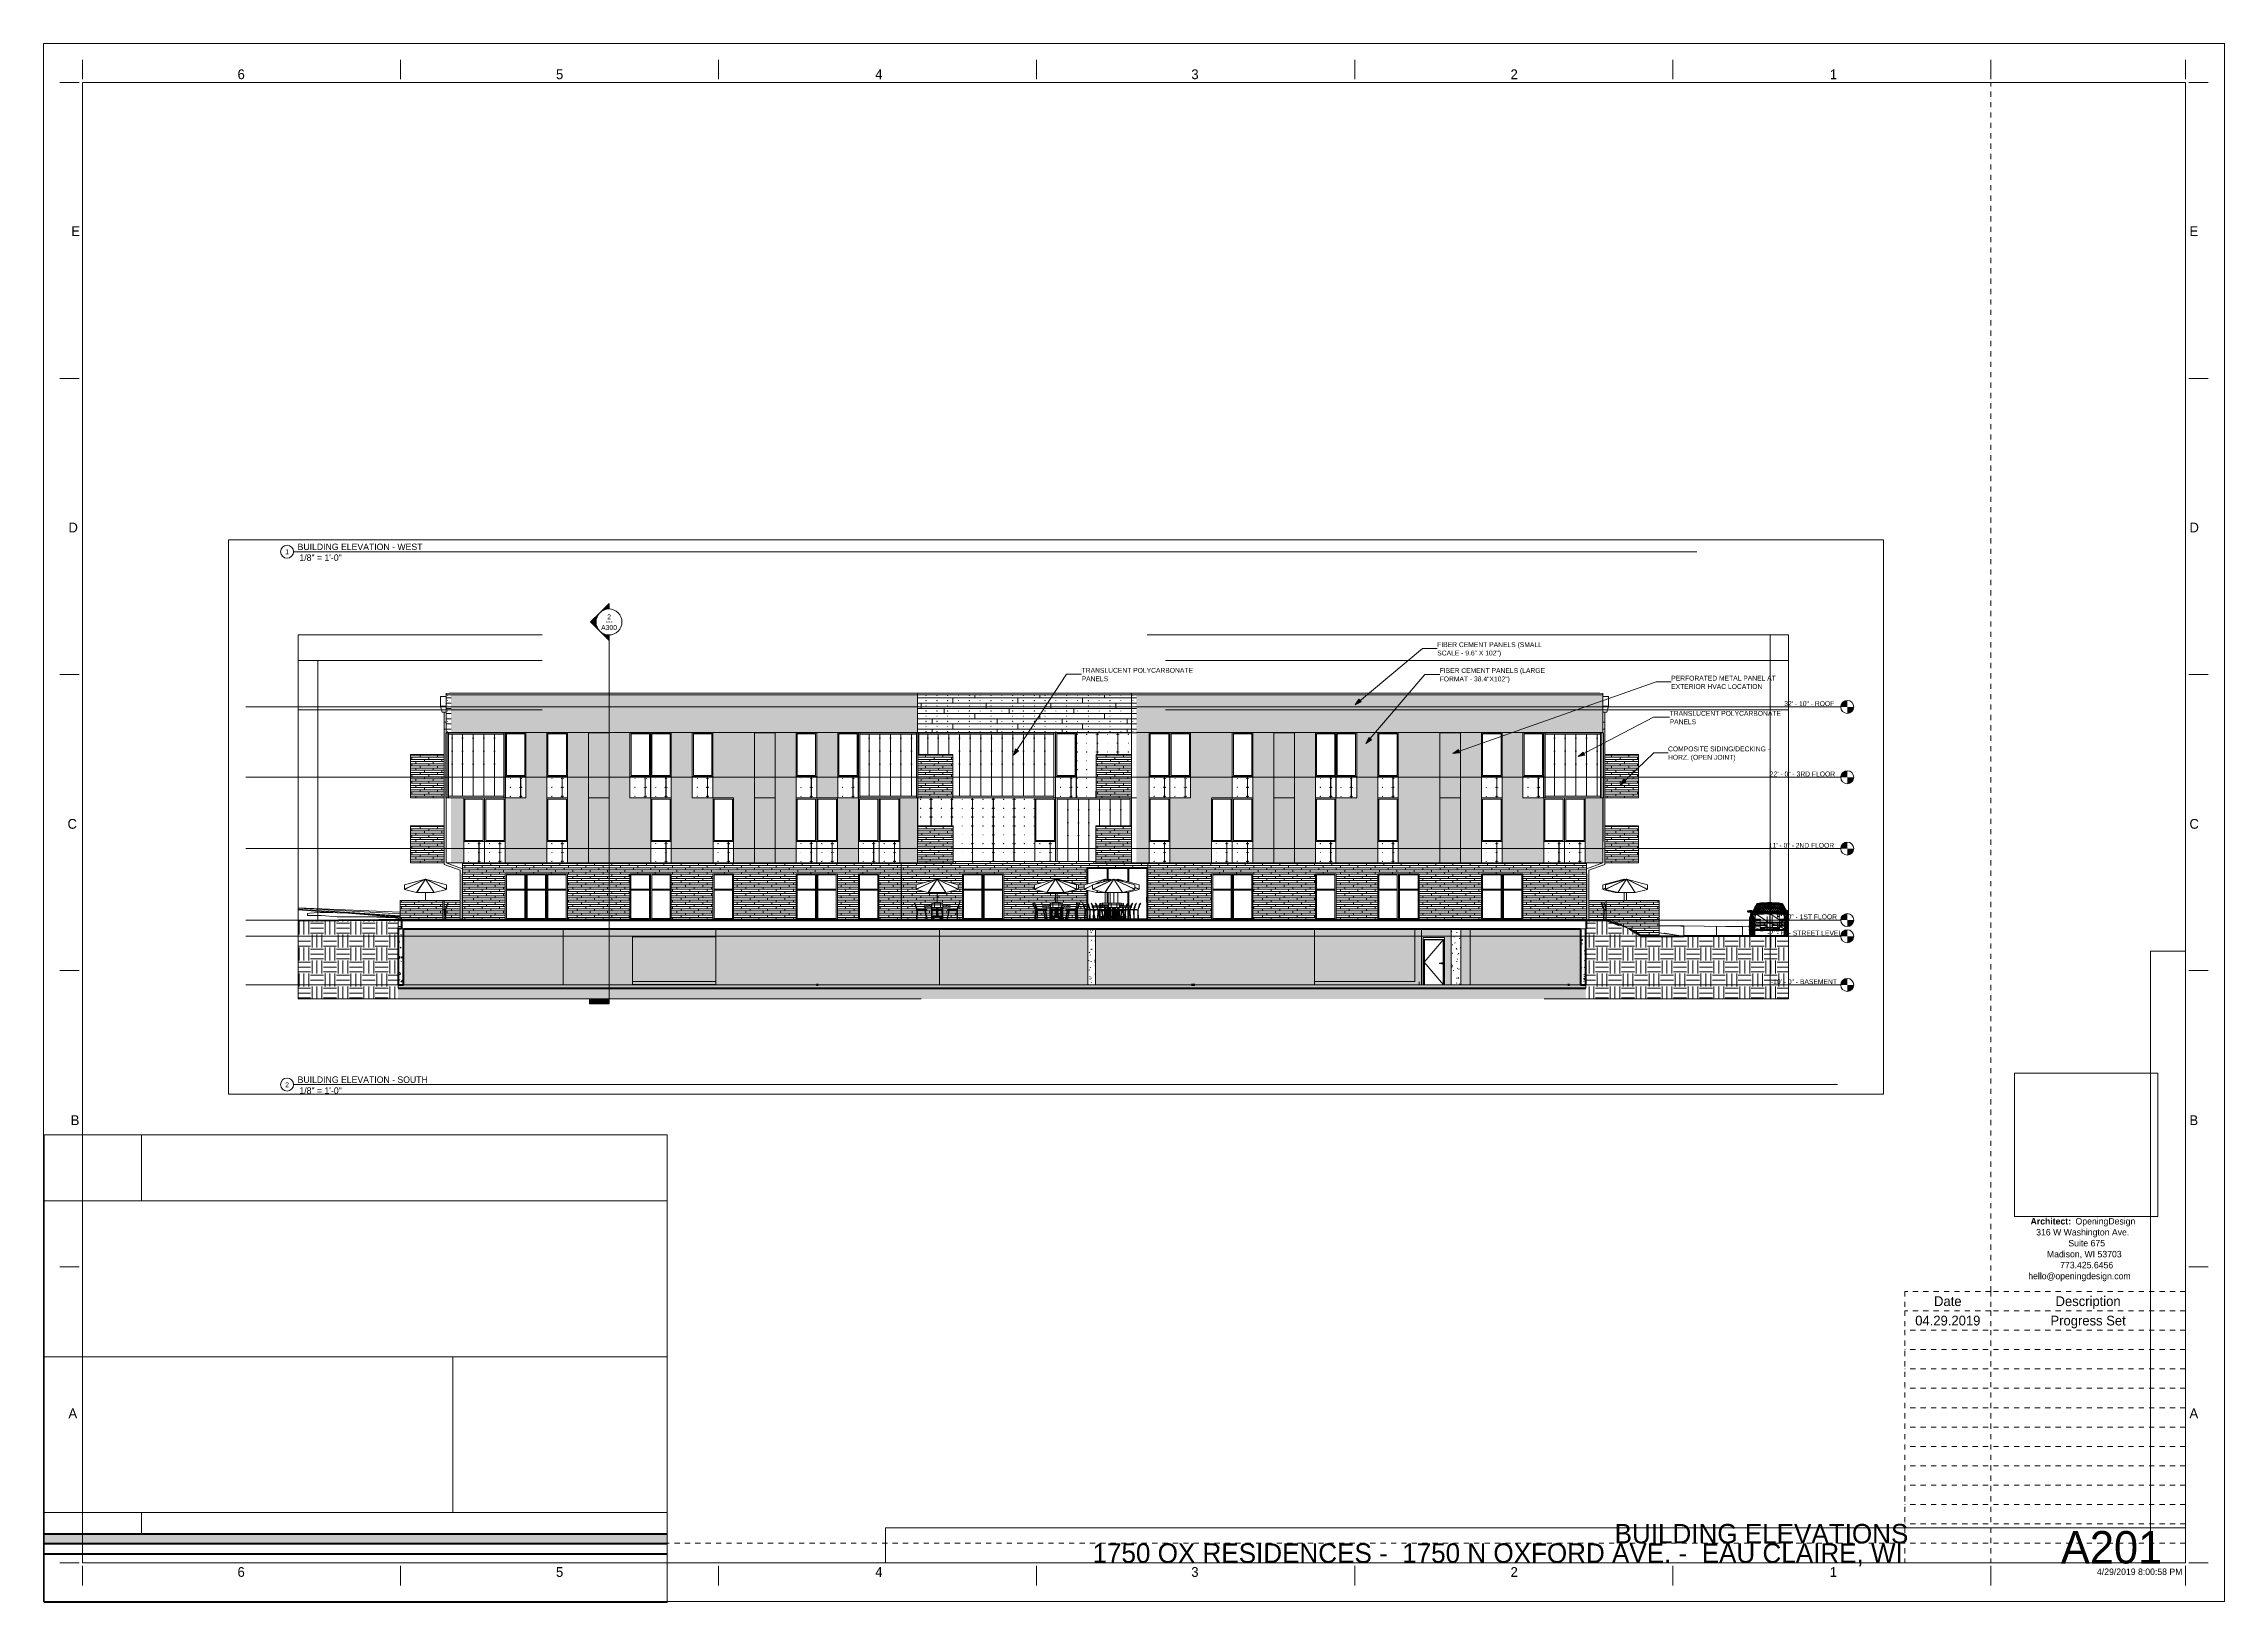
# Paper-space layout 'Layout1' of a CAD drawing. Header units: inches. Extents: x 0 to 42, y 0 to 30.
# The model-space entities are those that its viewports show. They can reach past a viewport. Long polylines and large blocks are cut down to what shows.
import ezdxf

# ---------------------------------------------------------------- set-up
doc = ezdxf.new("R2010")
doc.units = ezdxf.units.IN
doc.header["$MEASUREMENT"] = 0
for name, pattern in [('Aligning Line 1_8_', [0.25, 0.125, -0.125]), ('Dash 1_16_', [0.125, 0.0625, -0.0625]), ('Dot 1_32_', [0.03125, 0, -0.03125]), ('Grid Line 1_2_', [0.875, 0.5, -0.125, 0.125, -0.125])]:
    doc.linetypes.add(name, pattern=pattern)
for name, color, linetype, lineweight in [('0-2', 165, 'Continuous', 5), ('0-4', 10, 'Continuous', 5), ('0-5', 10, 'Continuous', 13), ('0-6', 7, 'Continuous', 9), ('A-DETL', 90, 'Dot 1_32_', 13), ('A-DOOR', 31, 'Continuous', 13), ('A-DOOR-2', 31, 'Continuous', 9), ('A-DOOR-3', 7, 'Dash 1_16_', 9), ('A-DOOR-4', 7, 'Continuous', 9), ('A-DOOR-FRAM-1', 7, 'Continuous', 9), ('A-FLOR', 192, 'Continuous', 13), ('A-FLOR-1', 250, 'Continuous', 50), ('A-FLOR-LEVL', 51, 'Continuous', 9), ('A-FLOR-LEVL-1', 51, 'Grid Line 1_2_', 9), ('A-FLOR-LEVL-2', 147, 'Continuous', 9), ('A-FLOR-PATT-1', 7, 'Continuous', 9), ('A-GENM', 5, 'Continuous', 9), ('A-GENM-1', 250, 'Continuous', 50), ('A-GENM-2', 7, 'Continuous', 9), ('A-GLAZ-CWMG', 51, 'Continuous', 9), ('A-WALL', 113, 'Continuous', 13), ('A-WALL-1', 10, 'Continuous', 13), ('A-WALL-PATT-1', 111, 'Continuous', 9), ('A-WALL-PATT-2', 8, 'Continuous', 9), ('C-BLDG-PADS-1', 8, 'Continuous', 9), ('C-BLDG-PADS-2', 10, 'Continuous', 13), ('C-TOPO', 7, 'Continuous', 9), ('C-TOPO-1', 250, 'Continuous', 50), ('G-ANNO-SCHD', 231, 'Continuous', 9), ('G-ANNO-SYMB', 111, 'Aligning Line 1_8_', 9), ('G-ANNO-SYMB-1', 147, 'Aligning Line 1_8_', 9), ('G-ANNO-SYMB-2', 111, 'Continuous', 9), ('G-ANNO-TEXT', 231, 'Continuous', 9), ('G-ANNO-TTLB', 6, 'Continuous', 9), ('G-ANNO-TTLB-MEDM', 33, 'Continuous', 20), ('G-IMPT', 8, 'Continuous', 9), ('L-SITE', 91, 'Continuous', 9), ('S-COLS', 52, 'Continuous', 9), ('S-FNDN', 32, 'Continuous', 13), ('S-FNDN-1', 250, 'Continuous', 50)]:
    doc.layers.add(name, color=color, linetype=linetype, lineweight=lineweight)
doc.layers.add('A-AREA-PATT-1', color=7, linetype='Continuous', lineweight=9, transparency=1)
doc.layers.add('G-ANNO-NPLT', color=191, linetype='Continuous', plot=False)
doc.styles.add('Arial', font='arial.ttf', dxfattribs={"height": 9})
doc.styles.add('Century Gothic', font='ufonts.com_century-gothic.ttf', dxfattribs={"height": 9})
doc.styles.add('Century Gothic_1', font='ufonts.com_century-gothic.ttf', dxfattribs={"height": 0.125})
doc.styles.add('Century Gothic_2', font='ufonts.com_century-gothic.ttf', dxfattribs={"height": 0.1875})
doc.styles.add('Century Gothic_3', font='ufonts.com_century-gothic.ttf', dxfattribs={"height": 0.625})
doc.styles.add('Century Gothic_4', font='ufonts.com_century-gothic.ttf', dxfattribs={"height": 0.375})
doc.styles.add('Century Gothic_5', font='ufonts.com_century-gothic.ttf', dxfattribs={"height": 0.09375})
doc.styles.add('Century Gothic_B', font='GOTHICB.TTF', dxfattribs={"height": 0.125})
picture_1 = doc.add_image_def('image1.jpg', size_in_pixel=(95, 1663))
picture_2 = doc.add_image_def('image2.jpg', size_in_pixel=(3536, 95))
picture_3 = doc.add_image_def('image3.jpg', size_in_pixel=(939, 939))
pattern_1 = [(50, (0, 0), (27.5427, -2.40992), [2.88, -31.68]), (355, (0, 0), (-5.327844, 28.884266), [2.304, -25.344]), (100.451, (2.295, -0.2), (22.215316, 26.47393), [2.448, -26.924]), (46.184, (0, 7.68), (40.98187, -6.35642), [4.32, -47.52]), (96.636, (3.415, 7.15), (35.89075, 37.40619), [3.671, -40.386]), (351.184, (0, 7.68), (35.89097, 37.40622), [3.456, -38.016]), (21, (3.84, 5.76), (22.921036, -15.46073), [2.88, -31.68]), (326, (3.84, 5.76), (9.34353, 27.84574), [2.304, -25.344]), (71.451, (5.75, 4.472), (32.26477, 12.38442), [2.448, -26.924]), (37.5, (0, 0), (0.466855, 12.782707), [1.267, -23.77, 1.267, -24.461, -25.44]), (37.5, (0, 0), (0.466855, 12.782707), [-50.765, 1.267, -24.173]), (7.5, (0, 0), (10.10159, 15.14509), [1.267, -13.402, 1.267, -23.194, -9.696]), (7.5, (0, 0), (10.10159, 15.14509), [-39.13, 1.267, -8.429]), (327.5, (-8.563, 0), (20.499161, -0.86578), [1.267, -8.333, 1.267, -28.685, -39.744]), (327.5, (-8.563, 0), (20.499161, -0.86578), [-39.552, 1.267, -38.477]), (317.5, (-12.403, 0), (22.39478, 3.844288), [1.267, -11.213, 1.267, -18.624, -28.224]), (317.5, (-12.403, 0), (22.39478, 3.844288), [-32.371, 1.267, -26.957])]
pattern_2 = [(0, (0, 0), (24, 24), [24, -24]), (0, (0, 9), (24, 24), [24, -24]), (0, (0, 18), (24, 24), [24, -24]), (90, (3, 21), (-24, 24), [24, -24]), (90, (12, 21), (-24, 24), [24, -24]), (90, (21, 21), (-24, 24), [24, -24])]
pattern_3 = [(0, (0, 0), (30.72, 7.68), [1.267, -21.773, 1.267, -21.773, -122.88]), (0, (0, 0), (30.72, 7.68), [-46.08, 1.267, -44.813, 1.267, -21.773, -53.76]), (0, (0, 0), (30.72, 7.68), [-115.2, 1.267, -14.093, 1.267, -37.133]), (120, (11.52, 3.84), (-22.011075, 22.7643004), [1.267, -21.773, 1.267, -21.773, -122.88]), (120, (11.52, 3.84), (-22.011075, 22.7643004), [-46.08, 1.267, -44.813, 1.267, -21.773, -53.76]), (120, (11.52, 3.84), (-22.011075, 22.7643004), [-115.2, 1.267, -14.093, 1.267, -37.133]), (240, (15.36, 19.2), (-8.708925, -30.4443004), [1.267, -21.773, 1.267, -21.773, -122.88]), (240, (15.36, 19.2), (-8.708925, -30.4443004), [-46.08, 1.267, -44.813, 1.267, -21.773, -53.76]), (240, (15.36, 19.2), (-8.708925, -30.4443004), [-115.2, 1.267, -14.093, 1.267, -37.133])]
pattern_4 = [(0, (1077.03, 108.3), (-38.4, 120.375), [0.392, -38.007]), (0, (1077.03, 108.7), (-38.4, 120.375), [0.392, -38.007]), (0, (1077.03, 124.66), (-38.4, 120.375), [0.392, -38.007]), (0, (1077.03, 125.05), (-38.4, 120.375), [0.392, -38.007]), (0, (1077.03, 141.02), (-38.4, 120.375), [0.392, -38.007]), (0, (1077.03, 141.41), (-38.4, 120.375), [0.392, -38.007]), (0, (1077.03, 157.38), (-38.4, 120.375), [0.392, -38.007]), (0, (1077.03, 157.77), (-38.4, 120.375), [0.392, -38.007]), (0, (1077.03, 173.73), (-38.4, 120.375), [0.392, -38.007]), (0, (1077.03, 174.12), (-38.4, 120.375), [0.392, -38.007]), (0, (1077.03, 190.09), (-38.4, 120.375), [0.392, -38.007]), (0, (1077.03, 190.48), (-38.4, 120.375), [0.392, -38.007]), (0, (1077.03, 206.45), (-38.4, 120.375), [0.392, -38.007]), (0, (1077.03, 206.84), (-38.4, 120.375), [0.392, -38.007]), (0, (1077.03, 222.8), (-38.4, 120.375), [0.392, -38.007]), (0, (1077.03, 223.2), (-38.4, 120.375), [0.392, -38.007]), (0, (1094.48, 108.3), (-38.4, 120.375), [0.392, -38.007]), (0, (1094.48, 108.7), (-38.4, 120.375), [0.392, -38.007]), (0, (1094.48, 124.66), (-38.4, 120.375), [0.392, -38.007]), (0, (1094.48, 125.05), (-38.4, 120.375), [0.392, -38.007]), (0, (1094.48, 141.02), (-38.4, 120.375), [0.392, -38.007]), (0, (1094.48, 141.41), (-38.4, 120.375), [0.392, -38.007]), (0, (1094.48, 157.38), (-38.4, 120.375), [0.392, -38.007]), (0, (1094.48, 157.77), (-38.4, 120.375), [0.392, -38.007]), (0, (1094.48, 173.73), (-38.4, 120.375), [0.392, -38.007]), (0, (1094.48, 174.12), (-38.4, 120.375), [0.392, -38.007]), (0, (1094.48, 190.09), (-38.4, 120.375), [0.392, -38.007]), (0, (1094.48, 190.48), (-38.4, 120.375), [0.392, -38.007]), (0, (1094.48, 206.45), (-38.4, 120.375), [0.392, -38.007]), (0, (1094.48, 206.84), (-38.4, 120.375), [0.392, -38.007]), (0, (1094.48, 222.8), (-38.4, 120.375), [0.392, -38.007]), (0, (1094.48, 223.2), (-38.4, 120.375), [0.392, -38.007]), (0, (1111.93, 108.3), (-38.4, 120.375), [0.392, -38.007]), (0, (1111.93, 108.7), (-38.4, 120.375), [0.392, -38.007]), (0, (1111.93, 124.66), (-38.4, 120.375), [0.392, -38.007]), (0, (1111.93, 125.05), (-38.4, 120.375), [0.392, -38.007]), (0, (1111.93, 141.02), (-38.4, 120.375), [0.392, -38.007]), (0, (1111.93, 141.41), (-38.4, 120.375), [0.392, -38.007]), (0, (1111.93, 157.38), (-38.4, 120.375), [0.392, -38.007]), (0, (1111.93, 157.77), (-38.4, 120.375), [0.392, -38.007]), (0, (1111.93, 173.73), (-38.4, 120.375), [0.392, -38.007]), (0, (1111.93, 174.12), (-38.4, 120.375), [0.392, -38.007]), (0, (1111.93, 190.09), (-38.4, 120.375), [0.392, -38.007]), (0, (1111.93, 190.48), (-38.4, 120.375), [0.392, -38.007]), (0, (1111.93, 206.45), (-38.4, 120.375), [0.392, -38.007]), (0, (1111.93, 206.84), (-38.4, 120.375), [0.392, -38.007]), (0, (1111.93, 222.8), (-38.4, 120.375), [0.392, -38.007]), (0, (1111.93, 223.2), (-38.4, 120.375), [0.392, -38.007]), (90, (1075.29, 105.75), (-38.4, 2e-15), [120, -0.375]), (90, (1075.667, 105.75), (-38.4, 2e-15), [120, -0.375]), (90, (1077.033, 108.304), (-38.4, 2e-15), [0.392, -119.982]), (90, (1077.033, 124.66), (-38.4, 2e-15), [0.392, -119.982]), (90, (1077.033, 141.018), (-38.4, 2e-15), [0.392, -119.982]), (90, (1077.033, 157.375), (-38.4, 2e-15), [0.392, -119.982]), (90, (1077.033, 173.732), (-38.4, 2e-15), [0.392, -119.982]), (90, (1077.033, 190.09), (-38.4, 2e-15), [0.392, -119.982]), (90, (1077.033, 206.447), (-38.4, 2e-15), [0.392, -119.982]), (90, (1077.033, 222.804), (-38.4, 2e-15), [0.392, -119.982]), (90, (1077.426, 108.304), (-38.4, 2e-15), [0.392, -119.982]), (90, (1077.426, 124.66), (-38.4, 2e-15), [0.392, -119.982]), (90, (1077.426, 141.018), (-38.4, 2e-15), [0.392, -119.982]), (90, (1077.426, 157.375), (-38.4, 2e-15), [0.392, -119.982]), (90, (1077.426, 173.732), (-38.4, 2e-15), [0.392, -119.982]), (90, (1077.426, 190.09), (-38.4, 2e-15), [0.392, -119.982]), (90, (1077.426, 206.447), (-38.4, 2e-15), [0.392, -119.982]), (90, (1077.426, 222.804), (-38.4, 2e-15), [0.392, -119.982]), (90, (1094.483, 108.304), (-38.4, 2e-15), [0.392, -119.982]), (90, (1094.483, 124.66), (-38.4, 2e-15), [0.392, -119.982]), (90, (1094.483, 141.018), (-38.4, 2e-15), [0.392, -119.982]), (90, (1094.483, 157.375), (-38.4, 2e-15), [0.392, -119.982]), (90, (1094.483, 173.732), (-38.4, 2e-15), [0.392, -119.982]), (90, (1094.483, 190.09), (-38.4, 2e-15), [0.392, -119.982]), (90, (1094.483, 206.447), (-38.4, 2e-15), [0.392, -119.982]), (90, (1094.483, 222.804), (-38.4, 2e-15), [0.392, -119.982]), (90, (1094.876, 108.304), (-38.4, 2e-15), [0.392, -119.982]), (90, (1094.876, 124.66), (-38.4, 2e-15), [0.392, -119.982]), (90, (1094.876, 141.018), (-38.4, 2e-15), [0.392, -119.982]), (90, (1094.876, 157.375), (-38.4, 2e-15), [0.392, -119.982]), (90, (1094.876, 173.732), (-38.4, 2e-15), [0.392, -119.982]), (90, (1094.876, 190.09), (-38.4, 2e-15), [0.392, -119.982]), (90, (1094.876, 206.447), (-38.4, 2e-15), [0.392, -119.982]), (90, (1094.876, 222.804), (-38.4, 2e-15), [0.392, -119.982]), (90, (1111.933, 108.304), (-38.4, 2e-15), [0.392, -119.982]), (90, (1111.933, 124.66), (-38.4, 2e-15), [0.392, -119.982]), (90, (1111.933, 141.018), (-38.4, 2e-15), [0.392, -119.982]), (90, (1111.933, 157.375), (-38.4, 2e-15), [0.392, -119.982]), (90, (1111.933, 173.732), (-38.4, 2e-15), [0.392, -119.982]), (90, (1111.933, 190.09), (-38.4, 2e-15), [0.392, -119.982]), (90, (1111.933, 206.447), (-38.4, 2e-15), [0.392, -119.982]), (90, (1111.933, 222.804), (-38.4, 2e-15), [0.392, -119.982]), (90, (1112.326, 108.304), (-38.4, 2e-15), [0.392, -119.982]), (90, (1112.326, 124.66), (-38.4, 2e-15), [0.392, -119.982]), (90, (1112.326, 141.018), (-38.4, 2e-15), [0.392, -119.982]), (90, (1112.326, 157.375), (-38.4, 2e-15), [0.392, -119.982]), (90, (1112.326, 173.732), (-38.4, 2e-15), [0.392, -119.982]), (90, (1112.326, 190.09), (-38.4, 2e-15), [0.392, -119.982]), (90, (1112.326, 206.447), (-38.4, 2e-15), [0.392, -119.982]), (90, (1112.326, 222.804), (-38.4, 2e-15), [0.392, -119.982]), (180, (1113.69, 105.38), (-38.4, 120.375), [38.025, -0.375]), (180, (1113.69, 105.75), (-38.4, 120.375), [38.025, -0.375])]
pattern_5 = [(0, (1080.346, 136.604), (-120, 76.8), [0.392, -119.607]), (0, (1080.346, 136.996), (-120, 76.8), [0.392, -119.607]), (0, (1080.346, 146.204), (-120, 76.8), [0.392, -119.607]), (0, (1080.346, 146.596), (-120, 76.8), [0.392, -119.607]), (0, (1080.346, 155.804), (-120, 76.8), [0.392, -119.607]), (0, (1080.346, 156.196), (-120, 76.8), [0.392, -119.607]), (0, (1080.346, 165.404), (-120, 76.8), [0.392, -119.607]), (0, (1080.346, 165.796), (-120, 76.8), [0.392, -119.607]), (0, (1080.346, 175.004), (-120, 76.8), [0.392, -119.607]), (0, (1080.346, 175.396), (-120, 76.8), [0.392, -119.607]), (0, (1080.346, 184.604), (-120, 76.8), [0.392, -119.607]), (0, (1080.346, 184.996), (-120, 76.8), [0.392, -119.607]), (0, (1080.346, 194.204), (-120, 76.8), [0.392, -119.607]), (0, (1080.346, 194.596), (-120, 76.8), [0.392, -119.607]), (0, (1080.346, 203.804), (-120, 76.8), [0.392, -119.607]), (0, (1080.346, 204.196), (-120, 76.8), [0.392, -119.607]), (0, (1100.346, 136.604), (-120, 76.8), [0.392, -119.607]), (0, (1100.346, 136.996), (-120, 76.8), [0.392, -119.607]), (0, (1100.346, 146.204), (-120, 76.8), [0.392, -119.607]), (0, (1100.346, 146.596), (-120, 76.8), [0.392, -119.607]), (0, (1100.346, 155.804), (-120, 76.8), [0.392, -119.607]), (0, (1100.346, 156.196), (-120, 76.8), [0.392, -119.607]), (0, (1100.346, 165.404), (-120, 76.8), [0.392, -119.607]), (0, (1100.346, 165.796), (-120, 76.8), [0.392, -119.607]), (0, (1100.346, 175.004), (-120, 76.8), [0.392, -119.607]), (0, (1100.346, 175.396), (-120, 76.8), [0.392, -119.607]), (0, (1100.346, 184.604), (-120, 76.8), [0.392, -119.607]), (0, (1100.346, 184.996), (-120, 76.8), [0.392, -119.607]), (0, (1100.346, 194.204), (-120, 76.8), [0.392, -119.607]), (0, (1100.346, 194.596), (-120, 76.8), [0.392, -119.607]), (0, (1100.346, 203.804), (-120, 76.8), [0.392, -119.607]), (0, (1100.346, 204.196), (-120, 76.8), [0.392, -119.607]), (0, (1120.346, 136.604), (-120, 76.8), [0.392, -119.607]), (0, (1120.346, 136.996), (-120, 76.8), [0.392, -119.607]), (0, (1120.346, 146.204), (-120, 76.8), [0.392, -119.607]), (0, (1120.346, 146.596), (-120, 76.8), [0.392, -119.607]), (0, (1120.346, 155.804), (-120, 76.8), [0.392, -119.607]), (0, (1120.346, 156.196), (-120, 76.8), [0.392, -119.607]), (0, (1120.346, 165.404), (-120, 76.8), [0.392, -119.607]), (0, (1120.346, 165.796), (-120, 76.8), [0.392, -119.607]), (0, (1120.346, 175.004), (-120, 76.8), [0.392, -119.607]), (0, (1120.346, 175.396), (-120, 76.8), [0.392, -119.607]), (0, (1120.346, 184.604), (-120, 76.8), [0.392, -119.607]), (0, (1120.346, 184.996), (-120, 76.8), [0.392, -119.607]), (0, (1120.346, 194.204), (-120, 76.8), [0.392, -119.607]), (0, (1120.346, 194.596), (-120, 76.8), [0.392, -119.607]), (0, (1120.346, 203.804), (-120, 76.8), [0.392, -119.607]), (0, (1120.346, 204.196), (-120, 76.8), [0.392, -119.607]), (0, (1140.346, 136.604), (-120, 76.8), [0.392, -119.607]), (0, (1140.346, 136.996), (-120, 76.8), [0.392, -119.607]), (0, (1140.346, 146.204), (-120, 76.8), [0.392, -119.607]), (0, (1140.346, 146.596), (-120, 76.8), [0.392, -119.607]), (0, (1140.346, 155.804), (-120, 76.8), [0.392, -119.607]), (0, (1140.346, 156.196), (-120, 76.8), [0.392, -119.607]), (0, (1140.346, 165.404), (-120, 76.8), [0.392, -119.607]), (0, (1140.346, 165.796), (-120, 76.8), [0.392, -119.607]), (0, (1140.346, 175.004), (-120, 76.8), [0.392, -119.607]), (0, (1140.346, 175.396), (-120, 76.8), [0.392, -119.607]), (0, (1140.346, 184.604), (-120, 76.8), [0.392, -119.607]), (0, (1140.346, 184.996), (-120, 76.8), [0.392, -119.607]), (0, (1140.346, 194.204), (-120, 76.8), [0.392, -119.607]), (0, (1140.346, 194.596), (-120, 76.8), [0.392, -119.607]), (0, (1140.346, 203.804), (-120, 76.8), [0.392, -119.607]), (0, (1140.346, 204.196), (-120, 76.8), [0.392, -119.607]), (0, (1160.346, 136.604), (-120, 76.8), [0.392, -119.607]), (0, (1160.346, 136.996), (-120, 76.8), [0.392, -119.607]), (0, (1160.346, 146.204), (-120, 76.8), [0.392, -119.607]), (0, (1160.346, 146.596), (-120, 76.8), [0.392, -119.607]), (0, (1160.346, 155.804), (-120, 76.8), [0.392, -119.607]), (0, (1160.346, 156.196), (-120, 76.8), [0.392, -119.607]), (0, (1160.346, 165.404), (-120, 76.8), [0.392, -119.607]), (0, (1160.346, 165.796), (-120, 76.8), [0.392, -119.607]), (0, (1160.346, 175.004), (-120, 76.8), [0.392, -119.607]), (0, (1160.346, 175.396), (-120, 76.8), [0.392, -119.607]), (0, (1160.346, 184.604), (-120, 76.8), [0.392, -119.607]), (0, (1160.346, 184.996), (-120, 76.8), [0.392, -119.607]), (0, (1160.346, 194.204), (-120, 76.8), [0.392, -119.607]), (0, (1160.346, 194.596), (-120, 76.8), [0.392, -119.607]), (0, (1160.346, 203.804), (-120, 76.8), [0.392, -119.607]), (0, (1160.346, 204.196), (-120, 76.8), [0.392, -119.607]), (0, (1180.346, 136.604), (-120, 76.8), [0.392, -119.607]), (0, (1180.346, 136.996), (-120, 76.8), [0.392, -119.607]), (0, (1180.346, 146.204), (-120, 76.8), [0.392, -119.607]), (0, (1180.346, 146.596), (-120, 76.8), [0.392, -119.607]), (0, (1180.346, 155.804), (-120, 76.8), [0.392, -119.607]), (0, (1180.346, 156.196), (-120, 76.8), [0.392, -119.607]), (0, (1180.346, 165.404), (-120, 76.8), [0.392, -119.607]), (0, (1180.346, 165.796), (-120, 76.8), [0.392, -119.607]), (0, (1180.346, 175.004), (-120, 76.8), [0.392, -119.607]), (0, (1180.346, 175.396), (-120, 76.8), [0.392, -119.607]), (0, (1180.346, 184.604), (-120, 76.8), [0.392, -119.607]), (0, (1180.346, 184.996), (-120, 76.8), [0.392, -119.607]), (0, (1180.346, 194.204), (-120, 76.8), [0.392, -119.607]), (0, (1180.346, 194.596), (-120, 76.8), [0.392, -119.607]), (0, (1180.346, 203.804), (-120, 76.8), [0.392, -119.607]), (0, (1180.346, 204.196), (-120, 76.8), [0.392, -119.607]), (90, (1073.89, 151.2), (-120, 7e-15), [9.6, -67.2]), (90, (1080.35, 136.6), (-120, 7e-15), [0.392, -76.407]), (90, (1080.35, 146.2), (-120, 7e-15), [0.392, -76.407]), (90, (1080.35, 155.8), (-120, 7e-15), [0.392, -76.407]), (90, (1080.35, 165.4), (-120, 7e-15), [0.392, -76.407]), (90, (1080.35, 175), (-120, 7e-15), [0.392, -76.407]), (90, (1080.35, 184.6), (-120, 7e-15), [0.392, -76.407]), (90, (1080.35, 194.2), (-120, 7e-15), [0.392, -76.407]), (90, (1080.35, 203.8), (-120, 7e-15), [0.392, -76.407]), (90, (1080.74, 136.6), (-120, 7e-15), [0.392, -76.407]), (90, (1080.74, 146.2), (-120, 7e-15), [0.392, -76.407]), (90, (1080.74, 155.8), (-120, 7e-15), [0.392, -76.407]), (90, (1080.74, 165.4), (-120, 7e-15), [0.392, -76.407]), (90, (1080.74, 175), (-120, 7e-15), [0.392, -76.407]), (90, (1080.74, 184.6), (-120, 7e-15), [0.392, -76.407]), (90, (1080.74, 194.2), (-120, 7e-15), [0.392, -76.407]), (90, (1080.74, 203.8), (-120, 7e-15), [0.392, -76.407]), (90, (1090.04, 170.4), (-120, 7e-15), [9.6, -67.2]), (90, (1090.04, 199.2), (-120, 7e-15), [9.6, -67.2]), (90, (1100.35, 136.6), (-120, 7e-15), [0.392, -76.407]), (90, (1100.35, 146.2), (-120, 7e-15), [0.392, -76.407]), (90, (1100.35, 155.8), (-120, 7e-15), [0.392, -76.407]), (90, (1100.35, 165.4), (-120, 7e-15), [0.392, -76.407]), (90, (1100.35, 175), (-120, 7e-15), [0.392, -76.407]), (90, (1100.35, 184.6), (-120, 7e-15), [0.392, -76.407]), (90, (1100.35, 194.2), (-120, 7e-15), [0.392, -76.407]), (90, (1100.35, 203.8), (-120, 7e-15), [0.392, -76.407]), (90, (1100.74, 136.6), (-120, 7e-15), [0.392, -76.407]), (90, (1100.74, 146.2), (-120, 7e-15), [0.392, -76.407]), (90, (1100.74, 155.8), (-120, 7e-15), [0.392, -76.407]), (90, (1100.74, 165.4), (-120, 7e-15), [0.392, -76.407]), (90, (1100.74, 175), (-120, 7e-15), [0.392, -76.407]), (90, (1100.74, 184.6), (-120, 7e-15), [0.392, -76.407]), (90, (1100.74, 194.2), (-120, 7e-15), [0.392, -76.407]), (90, (1100.74, 203.8), (-120, 7e-15), [0.392, -76.407]), (90, (1120.35, 136.6), (-120, 7e-15), [0.392, -76.407]), (90, (1120.35, 146.2), (-120, 7e-15), [0.392, -76.407]), (90, (1120.35, 155.8), (-120, 7e-15), [0.392, -76.407]), (90, (1120.35, 165.4), (-120, 7e-15), [0.392, -76.407]), (90, (1120.35, 175), (-120, 7e-15), [0.392, -76.407]), (90, (1120.35, 184.6), (-120, 7e-15), [0.392, -76.407]), (90, (1120.35, 194.2), (-120, 7e-15), [0.392, -76.407]), (90, (1120.35, 203.8), (-120, 7e-15), [0.392, -76.407]), (90, (1120.74, 136.6), (-120, 7e-15), [0.392, -76.407]), (90, (1120.74, 146.2), (-120, 7e-15), [0.392, -76.407]), (90, (1120.74, 155.8), (-120, 7e-15), [0.392, -76.407]), (90, (1120.74, 165.4), (-120, 7e-15), [0.392, -76.407]), (90, (1120.74, 175), (-120, 7e-15), [0.392, -76.407]), (90, (1120.74, 184.6), (-120, 7e-15), [0.392, -76.407]), (90, (1120.74, 194.2), (-120, 7e-15), [0.392, -76.407]), (90, (1120.74, 203.8), (-120, 7e-15), [0.392, -76.407]), (90, (1130.59, 141.6), (-120, 7e-15), [9.6, -67.2]), (90, (1130.59, 180), (-120, 7e-15), [9.6, -67.2]), (90, (1140.35, 136.6), (-120, 7e-15), [0.392, -76.407]), (90, (1140.35, 146.2), (-120, 7e-15), [0.392, -76.407]), (90, (1140.35, 155.8), (-120, 7e-15), [0.392, -76.407]), (90, (1140.35, 165.4), (-120, 7e-15), [0.392, -76.407]), (90, (1140.35, 175), (-120, 7e-15), [0.392, -76.407]), (90, (1140.35, 184.6), (-120, 7e-15), [0.392, -76.407]), (90, (1140.35, 194.2), (-120, 7e-15), [0.392, -76.407]), (90, (1140.35, 203.8), (-120, 7e-15), [0.392, -76.407]), (90, (1140.74, 136.6), (-120, 7e-15), [0.392, -76.407]), (90, (1140.74, 146.2), (-120, 7e-15), [0.392, -76.407]), (90, (1140.74, 155.8), (-120, 7e-15), [0.392, -76.407]), (90, (1140.74, 165.4), (-120, 7e-15), [0.392, -76.407]), (90, (1140.74, 175), (-120, 7e-15), [0.392, -76.407]), (90, (1140.74, 184.6), (-120, 7e-15), [0.392, -76.407]), (90, (1140.74, 194.2), (-120, 7e-15), [0.392, -76.407]), (90, (1140.74, 203.8), (-120, 7e-15), [0.392, -76.407]), (90, (1151.42, 160.8), (-120, 7e-15), [9.6, -67.2]), (90, (1160.35, 136.6), (-120, 7e-15), [0.392, -76.407]), (90, (1160.35, 146.2), (-120, 7e-15), [0.392, -76.407]), (90, (1160.35, 155.8), (-120, 7e-15), [0.392, -76.407]), (90, (1160.35, 165.4), (-120, 7e-15), [0.392, -76.407]), (90, (1160.35, 175), (-120, 7e-15), [0.392, -76.407]), (90, (1160.35, 184.6), (-120, 7e-15), [0.392, -76.407]), (90, (1160.35, 194.2), (-120, 7e-15), [0.392, -76.407]), (90, (1160.35, 203.8), (-120, 7e-15), [0.392, -76.407]), (90, (1160.74, 136.6), (-120, 7e-15), [0.392, -76.407]), (90, (1160.74, 146.2), (-120, 7e-15), [0.392, -76.407]), (90, (1160.74, 155.8), (-120, 7e-15), [0.392, -76.407]), (90, (1160.74, 165.4), (-120, 7e-15), [0.392, -76.407]), (90, (1160.74, 175), (-120, 7e-15), [0.392, -76.407]), (90, (1160.74, 184.6), (-120, 7e-15), [0.392, -76.407]), (90, (1160.74, 194.2), (-120, 7e-15), [0.392, -76.407]), (90, (1160.74, 203.8), (-120, 7e-15), [0.392, -76.407]), (90, (1172.1, 132), (-120, 7e-15), [9.6, -67.2]), (90, (1172.1, 189.6), (-120, 7e-15), [9.6, -67.2]), (90, (1180.35, 136.6), (-120, 7e-15), [0.392, -76.407]), (90, (1180.35, 146.2), (-120, 7e-15), [0.392, -76.407]), (90, (1180.35, 155.8), (-120, 7e-15), [0.392, -76.407]), (90, (1180.35, 165.4), (-120, 7e-15), [0.392, -76.407]), (90, (1180.35, 175), (-120, 7e-15), [0.392, -76.407]), (90, (1180.35, 184.6), (-120, 7e-15), [0.392, -76.407]), (90, (1180.35, 194.2), (-120, 7e-15), [0.392, -76.407]), (90, (1180.35, 203.8), (-120, 7e-15), [0.392, -76.407]), (90, (1180.74, 136.6), (-120, 7e-15), [0.392, -76.407]), (90, (1180.74, 146.2), (-120, 7e-15), [0.392, -76.407]), (90, (1180.74, 155.8), (-120, 7e-15), [0.392, -76.407]), (90, (1180.74, 165.4), (-120, 7e-15), [0.392, -76.407]), (90, (1180.74, 175), (-120, 7e-15), [0.392, -76.407]), (90, (1180.74, 184.6), (-120, 7e-15), [0.392, -76.407]), (90, (1180.74, 194.2), (-120, 7e-15), [0.392, -76.407]), (90, (1180.74, 203.8), (-120, 7e-15), [0.392, -76.407]), (180, (1185.04, 132), (-120, 76.8), [120, 0, 0, 0]), (180, (1185.04, 141.6), (-120, 76.8), [120, 0, 0, 0]), (180, (1185.04, 151.2), (-120, 76.8), [120, 0, 0, 0]), (180, (1185.04, 160.8), (-120, 76.8), [120, 0, 0, 0]), (180, (1185.04, 170.4), (-120, 76.8), [120, 0, 0, 0]), (180, (1185.04, 180), (-120, 76.8), [120, 0, 0, 0]), (180, (1185.04, 189.6), (-120, 76.8), [120, 0, 0, 0]), (180, (1185.04, 199.2), (-120, 76.8), [120, 0, 0, 0])]
pattern_6 = [(0, (-190.17, 108.3), (-38.4, 120.375), [0.392, -38.007]), (0, (-190.17, 108.7), (-38.4, 120.375), [0.392, -38.007]), (0, (-190.17, 124.66), (-38.4, 120.375), [0.392, -38.007]), (0, (-190.17, 125.05), (-38.4, 120.375), [0.392, -38.007]), (0, (-190.17, 141.02), (-38.4, 120.375), [0.392, -38.007]), (0, (-190.17, 141.41), (-38.4, 120.375), [0.392, -38.007]), (0, (-190.17, 157.38), (-38.4, 120.375), [0.392, -38.007]), (0, (-190.17, 157.77), (-38.4, 120.375), [0.392, -38.007]), (0, (-190.17, 173.73), (-38.4, 120.375), [0.392, -38.007]), (0, (-190.17, 174.12), (-38.4, 120.375), [0.392, -38.007]), (0, (-190.17, 190.09), (-38.4, 120.375), [0.392, -38.007]), (0, (-190.17, 190.48), (-38.4, 120.375), [0.392, -38.007]), (0, (-190.17, 206.45), (-38.4, 120.375), [0.392, -38.007]), (0, (-190.17, 206.84), (-38.4, 120.375), [0.392, -38.007]), (0, (-190.17, 222.8), (-38.4, 120.375), [0.392, -38.007]), (0, (-190.17, 223.2), (-38.4, 120.375), [0.392, -38.007]), (0, (-172.72, 108.3), (-38.4, 120.375), [0.392, -38.007]), (0, (-172.72, 108.7), (-38.4, 120.375), [0.392, -38.007]), (0, (-172.72, 124.66), (-38.4, 120.375), [0.392, -38.007]), (0, (-172.72, 125.05), (-38.4, 120.375), [0.392, -38.007]), (0, (-172.72, 141.02), (-38.4, 120.375), [0.392, -38.007]), (0, (-172.72, 141.41), (-38.4, 120.375), [0.392, -38.007]), (0, (-172.72, 157.38), (-38.4, 120.375), [0.392, -38.007]), (0, (-172.72, 157.77), (-38.4, 120.375), [0.392, -38.007]), (0, (-172.72, 173.73), (-38.4, 120.375), [0.392, -38.007]), (0, (-172.72, 174.12), (-38.4, 120.375), [0.392, -38.007]), (0, (-172.72, 190.09), (-38.4, 120.375), [0.392, -38.007]), (0, (-172.72, 190.48), (-38.4, 120.375), [0.392, -38.007]), (0, (-172.72, 206.45), (-38.4, 120.375), [0.392, -38.007]), (0, (-172.72, 206.84), (-38.4, 120.375), [0.392, -38.007]), (0, (-172.72, 222.8), (-38.4, 120.375), [0.392, -38.007]), (0, (-172.72, 223.2), (-38.4, 120.375), [0.392, -38.007]), (0, (-155.27, 108.3), (-38.4, 120.375), [0.392, -38.007]), (0, (-155.27, 108.7), (-38.4, 120.375), [0.392, -38.007]), (0, (-155.27, 124.66), (-38.4, 120.375), [0.392, -38.007]), (0, (-155.27, 125.05), (-38.4, 120.375), [0.392, -38.007]), (0, (-155.27, 141.02), (-38.4, 120.375), [0.392, -38.007]), (0, (-155.27, 141.41), (-38.4, 120.375), [0.392, -38.007]), (0, (-155.27, 157.38), (-38.4, 120.375), [0.392, -38.007]), (0, (-155.27, 157.77), (-38.4, 120.375), [0.392, -38.007]), (0, (-155.27, 173.73), (-38.4, 120.375), [0.392, -38.007]), (0, (-155.27, 174.12), (-38.4, 120.375), [0.392, -38.007]), (0, (-155.27, 190.09), (-38.4, 120.375), [0.392, -38.007]), (0, (-155.27, 190.48), (-38.4, 120.375), [0.392, -38.007]), (0, (-155.27, 206.45), (-38.4, 120.375), [0.392, -38.007]), (0, (-155.27, 206.84), (-38.4, 120.375), [0.392, -38.007]), (0, (-155.27, 222.8), (-38.4, 120.375), [0.392, -38.007]), (0, (-155.27, 223.2), (-38.4, 120.375), [0.392, -38.007]), (90, (-191.91, 105.75), (-38.4, 2e-15), [120, -0.375]), (90, (-191.533, 105.75), (-38.4, 2e-15), [120, -0.375]), (90, (-190.167, 108.304), (-38.4, 2e-15), [0.392, -119.982]), (90, (-190.167, 124.66), (-38.4, 2e-15), [0.392, -119.982]), (90, (-190.167, 141.018), (-38.4, 2e-15), [0.392, -119.982]), (90, (-190.167, 157.375), (-38.4, 2e-15), [0.392, -119.982]), (90, (-190.167, 173.732), (-38.4, 2e-15), [0.392, -119.982]), (90, (-190.167, 190.09), (-38.4, 2e-15), [0.393, -119.983]), (90, (-190.167, 206.447), (-38.4, 2e-15), [0.392, -119.982]), (90, (-190.167, 222.804), (-38.4, 2e-15), [0.392, -119.982]), (90, (-189.774, 108.304), (-38.4, 2e-15), [0.392, -119.982]), (90, (-189.774, 124.66), (-38.4, 2e-15), [0.392, -119.982]), (90, (-189.774, 141.018), (-38.4, 2e-15), [0.392, -119.982]), (90, (-189.774, 157.375), (-38.4, 2e-15), [0.392, -119.982]), (90, (-189.774, 173.732), (-38.4, 2e-15), [0.392, -119.982]), (90, (-189.774, 190.09), (-38.4, 2e-15), [0.393, -119.983]), (90, (-189.774, 206.447), (-38.4, 2e-15), [0.392, -119.982]), (90, (-189.774, 222.804), (-38.4, 2e-15), [0.392, -119.982]), (90, (-172.717, 108.304), (-38.4, 2e-15), [0.392, -119.982]), (90, (-172.717, 124.66), (-38.4, 2e-15), [0.392, -119.982]), (90, (-172.717, 141.018), (-38.4, 2e-15), [0.392, -119.982]), (90, (-172.717, 157.375), (-38.4, 2e-15), [0.392, -119.982]), (90, (-172.717, 173.732), (-38.4, 2e-15), [0.392, -119.982]), (90, (-172.717, 190.09), (-38.4, 2e-15), [0.393, -119.983]), (90, (-172.717, 206.447), (-38.4, 2e-15), [0.392, -119.982]), (90, (-172.717, 222.804), (-38.4, 2e-15), [0.392, -119.982]), (90, (-172.324, 108.304), (-38.4, 2e-15), [0.392, -119.982]), (90, (-172.324, 124.66), (-38.4, 2e-15), [0.392, -119.982]), (90, (-172.324, 141.018), (-38.4, 2e-15), [0.392, -119.982]), (90, (-172.324, 157.375), (-38.4, 2e-15), [0.392, -119.982]), (90, (-172.324, 173.732), (-38.4, 2e-15), [0.392, -119.982]), (90, (-172.324, 190.09), (-38.4, 2e-15), [0.393, -119.983]), (90, (-172.324, 206.447), (-38.4, 2e-15), [0.392, -119.982]), (90, (-172.324, 222.804), (-38.4, 2e-15), [0.392, -119.982]), (90, (-155.267, 108.304), (-38.4, 2e-15), [0.392, -119.982]), (90, (-155.267, 124.66), (-38.4, 2e-15), [0.392, -119.982]), (90, (-155.267, 141.018), (-38.4, 2e-15), [0.392, -119.982]), (90, (-155.267, 157.375), (-38.4, 2e-15), [0.392, -119.982]), (90, (-155.267, 173.732), (-38.4, 2e-15), [0.392, -119.982]), (90, (-155.267, 190.09), (-38.4, 2e-15), [0.393, -119.983]), (90, (-155.267, 206.447), (-38.4, 2e-15), [0.392, -119.982]), (90, (-155.267, 222.804), (-38.4, 2e-15), [0.392, -119.982]), (90, (-154.874, 108.304), (-38.4, 2e-15), [0.392, -119.982]), (90, (-154.874, 124.66), (-38.4, 2e-15), [0.392, -119.982]), (90, (-154.874, 141.018), (-38.4, 2e-15), [0.392, -119.982]), (90, (-154.874, 157.375), (-38.4, 2e-15), [0.392, -119.982]), (90, (-154.874, 173.732), (-38.4, 2e-15), [0.392, -119.982]), (90, (-154.874, 190.09), (-38.4, 2e-15), [0.393, -119.983]), (90, (-154.874, 206.447), (-38.4, 2e-15), [0.392, -119.982]), (90, (-154.874, 222.804), (-38.4, 2e-15), [0.392, -119.982]), (180, (-153.51, 105.38), (-38.4, 120.375), [38.025, -0.375]), (180, (-153.51, 105.75), (-38.4, 120.375), [38.025, -0.375])]
pattern_7 = [(0, (-186.854, 136.604), (-120, 76.8), [0.392, -119.607]), (0, (-186.854, 136.996), (-120, 76.8), [0.392, -119.607]), (0, (-186.854, 146.204), (-120, 76.8), [0.392, -119.607]), (0, (-186.854, 146.596), (-120, 76.8), [0.392, -119.607]), (0, (-186.854, 155.804), (-120, 76.8), [0.392, -119.607]), (0, (-186.854, 156.196), (-120, 76.8), [0.392, -119.607]), (0, (-186.854, 165.404), (-120, 76.8), [0.392, -119.607]), (0, (-186.854, 165.796), (-120, 76.8), [0.392, -119.607]), (0, (-186.854, 175.004), (-120, 76.8), [0.392, -119.607]), (0, (-186.854, 175.396), (-120, 76.8), [0.392, -119.607]), (0, (-186.854, 184.604), (-120, 76.8), [0.392, -119.607]), (0, (-186.854, 184.996), (-120, 76.8), [0.392, -119.607]), (0, (-186.854, 194.204), (-120, 76.8), [0.392, -119.607]), (0, (-186.854, 194.596), (-120, 76.8), [0.392, -119.607]), (0, (-186.854, 203.804), (-120, 76.8), [0.392, -119.607]), (0, (-186.854, 204.196), (-120, 76.8), [0.392, -119.607]), (0, (-166.854, 136.604), (-120, 76.8), [0.392, -119.607]), (0, (-166.854, 136.996), (-120, 76.8), [0.392, -119.607]), (0, (-166.854, 146.204), (-120, 76.8), [0.392, -119.607]), (0, (-166.854, 146.596), (-120, 76.8), [0.392, -119.607]), (0, (-166.854, 155.804), (-120, 76.8), [0.392, -119.607]), (0, (-166.854, 156.196), (-120, 76.8), [0.392, -119.607]), (0, (-166.854, 165.404), (-120, 76.8), [0.392, -119.607]), (0, (-166.854, 165.796), (-120, 76.8), [0.392, -119.607]), (0, (-166.854, 175.004), (-120, 76.8), [0.392, -119.607]), (0, (-166.854, 175.396), (-120, 76.8), [0.392, -119.607]), (0, (-166.854, 184.604), (-120, 76.8), [0.392, -119.607]), (0, (-166.854, 184.996), (-120, 76.8), [0.392, -119.607]), (0, (-166.854, 194.204), (-120, 76.8), [0.392, -119.607]), (0, (-166.854, 194.596), (-120, 76.8), [0.392, -119.607]), (0, (-166.854, 203.804), (-120, 76.8), [0.392, -119.607]), (0, (-166.854, 204.196), (-120, 76.8), [0.392, -119.607]), (0, (-146.854, 136.604), (-120, 76.8), [0.392, -119.607]), (0, (-146.854, 136.996), (-120, 76.8), [0.392, -119.607]), (0, (-146.854, 146.204), (-120, 76.8), [0.392, -119.607]), (0, (-146.854, 146.596), (-120, 76.8), [0.392, -119.607]), (0, (-146.854, 155.804), (-120, 76.8), [0.392, -119.607]), (0, (-146.854, 156.196), (-120, 76.8), [0.392, -119.607]), (0, (-146.854, 165.404), (-120, 76.8), [0.392, -119.607]), (0, (-146.854, 165.796), (-120, 76.8), [0.392, -119.607]), (0, (-146.854, 175.004), (-120, 76.8), [0.392, -119.607]), (0, (-146.854, 175.396), (-120, 76.8), [0.392, -119.607]), (0, (-146.854, 184.604), (-120, 76.8), [0.392, -119.607]), (0, (-146.854, 184.996), (-120, 76.8), [0.392, -119.607]), (0, (-146.854, 194.204), (-120, 76.8), [0.392, -119.607]), (0, (-146.854, 194.596), (-120, 76.8), [0.392, -119.607]), (0, (-146.854, 203.804), (-120, 76.8), [0.392, -119.607]), (0, (-146.854, 204.196), (-120, 76.8), [0.392, -119.607]), (0, (-126.854, 136.604), (-120, 76.8), [0.392, -119.607]), (0, (-126.854, 136.996), (-120, 76.8), [0.392, -119.607]), (0, (-126.854, 146.204), (-120, 76.8), [0.392, -119.607]), (0, (-126.854, 146.596), (-120, 76.8), [0.392, -119.607]), (0, (-126.854, 155.804), (-120, 76.8), [0.392, -119.607]), (0, (-126.854, 156.196), (-120, 76.8), [0.392, -119.607]), (0, (-126.854, 165.404), (-120, 76.8), [0.392, -119.607]), (0, (-126.854, 165.796), (-120, 76.8), [0.392, -119.607]), (0, (-126.854, 175.004), (-120, 76.8), [0.392, -119.607]), (0, (-126.854, 175.396), (-120, 76.8), [0.392, -119.607]), (0, (-126.854, 184.604), (-120, 76.8), [0.392, -119.607]), (0, (-126.854, 184.996), (-120, 76.8), [0.392, -119.607]), (0, (-126.854, 194.204), (-120, 76.8), [0.392, -119.607]), (0, (-126.854, 194.596), (-120, 76.8), [0.392, -119.607]), (0, (-126.854, 203.804), (-120, 76.8), [0.392, -119.607]), (0, (-126.854, 204.196), (-120, 76.8), [0.392, -119.607]), (0, (-106.854, 136.604), (-120, 76.8), [0.392, -119.607]), (0, (-106.854, 136.996), (-120, 76.8), [0.392, -119.607]), (0, (-106.854, 146.204), (-120, 76.8), [0.392, -119.607]), (0, (-106.854, 146.596), (-120, 76.8), [0.392, -119.607]), (0, (-106.854, 155.804), (-120, 76.8), [0.392, -119.607]), (0, (-106.854, 156.196), (-120, 76.8), [0.392, -119.607]), (0, (-106.854, 165.404), (-120, 76.8), [0.392, -119.607]), (0, (-106.854, 165.796), (-120, 76.8), [0.392, -119.607]), (0, (-106.854, 175.004), (-120, 76.8), [0.392, -119.607]), (0, (-106.854, 175.396), (-120, 76.8), [0.392, -119.607]), (0, (-106.854, 184.604), (-120, 76.8), [0.392, -119.607]), (0, (-106.854, 184.996), (-120, 76.8), [0.392, -119.607]), (0, (-106.854, 194.204), (-120, 76.8), [0.392, -119.607]), (0, (-106.854, 194.596), (-120, 76.8), [0.392, -119.607]), (0, (-106.854, 203.804), (-120, 76.8), [0.392, -119.607]), (0, (-106.854, 204.196), (-120, 76.8), [0.392, -119.607]), (0, (-86.854, 136.604), (-120, 76.8), [0.392, -119.607]), (0, (-86.854, 136.996), (-120, 76.8), [0.392, -119.607]), (0, (-86.854, 146.204), (-120, 76.8), [0.392, -119.607]), (0, (-86.854, 146.596), (-120, 76.8), [0.392, -119.607]), (0, (-86.854, 155.804), (-120, 76.8), [0.392, -119.607]), (0, (-86.854, 156.196), (-120, 76.8), [0.392, -119.607]), (0, (-86.854, 165.404), (-120, 76.8), [0.392, -119.607]), (0, (-86.854, 165.796), (-120, 76.8), [0.392, -119.607]), (0, (-86.854, 175.004), (-120, 76.8), [0.392, -119.607]), (0, (-86.854, 175.396), (-120, 76.8), [0.392, -119.607]), (0, (-86.854, 184.604), (-120, 76.8), [0.392, -119.607]), (0, (-86.854, 184.996), (-120, 76.8), [0.392, -119.607]), (0, (-86.854, 194.204), (-120, 76.8), [0.392, -119.607]), (0, (-86.854, 194.596), (-120, 76.8), [0.392, -119.607]), (0, (-86.854, 203.804), (-120, 76.8), [0.392, -119.607]), (0, (-86.854, 204.196), (-120, 76.8), [0.392, -119.607]), (90, (-193.31, 151.2), (-120, 7e-15), [9.6, -67.2]), (90, (-186.85, 136.6), (-120, 7e-15), [0.392, -76.407]), (90, (-186.85, 146.2), (-120, 7e-15), [0.392, -76.407]), (90, (-186.85, 155.8), (-120, 7e-15), [0.392, -76.407]), (90, (-186.85, 165.4), (-120, 7e-15), [0.392, -76.407]), (90, (-186.85, 175), (-120, 7e-15), [0.392, -76.407]), (90, (-186.85, 184.6), (-120, 7e-15), [0.392, -76.407]), (90, (-186.85, 194.2), (-120, 7e-15), [0.392, -76.407]), (90, (-186.85, 203.8), (-120, 7e-15), [0.392, -76.407]), (90, (-186.46, 136.6), (-120, 7e-15), [0.392, -76.407]), (90, (-186.46, 146.2), (-120, 7e-15), [0.392, -76.407]), (90, (-186.46, 155.8), (-120, 7e-15), [0.392, -76.407]), (90, (-186.46, 165.4), (-120, 7e-15), [0.392, -76.407]), (90, (-186.46, 175), (-120, 7e-15), [0.392, -76.407]), (90, (-186.46, 184.6), (-120, 7e-15), [0.392, -76.407]), (90, (-186.46, 194.2), (-120, 7e-15), [0.392, -76.407]), (90, (-186.46, 203.8), (-120, 7e-15), [0.392, -76.407]), (90, (-177.16, 170.4), (-120, 7e-15), [9.6, -67.2]), (90, (-177.16, 199.2), (-120, 7e-15), [9.6, -67.2]), (90, (-166.85, 136.6), (-120, 7e-15), [0.392, -76.407]), (90, (-166.85, 146.2), (-120, 7e-15), [0.392, -76.407]), (90, (-166.85, 155.8), (-120, 7e-15), [0.392, -76.407]), (90, (-166.85, 165.4), (-120, 7e-15), [0.392, -76.407]), (90, (-166.85, 175), (-120, 7e-15), [0.392, -76.407]), (90, (-166.85, 184.6), (-120, 7e-15), [0.392, -76.407]), (90, (-166.85, 194.2), (-120, 7e-15), [0.392, -76.407]), (90, (-166.85, 203.8), (-120, 7e-15), [0.392, -76.407]), (90, (-166.46, 136.6), (-120, 7e-15), [0.392, -76.407]), (90, (-166.46, 146.2), (-120, 7e-15), [0.392, -76.407]), (90, (-166.46, 155.8), (-120, 7e-15), [0.392, -76.407]), (90, (-166.46, 165.4), (-120, 7e-15), [0.392, -76.407]), (90, (-166.46, 175), (-120, 7e-15), [0.392, -76.407]), (90, (-166.46, 184.6), (-120, 7e-15), [0.392, -76.407]), (90, (-166.46, 194.2), (-120, 7e-15), [0.392, -76.407]), (90, (-166.46, 203.8), (-120, 7e-15), [0.392, -76.407]), (90, (-146.85, 136.6), (-120, 7e-15), [0.392, -76.407]), (90, (-146.85, 146.2), (-120, 7e-15), [0.392, -76.407]), (90, (-146.85, 155.8), (-120, 7e-15), [0.392, -76.407]), (90, (-146.85, 165.4), (-120, 7e-15), [0.392, -76.407]), (90, (-146.85, 175), (-120, 7e-15), [0.392, -76.407]), (90, (-146.85, 184.6), (-120, 7e-15), [0.392, -76.407]), (90, (-146.85, 194.2), (-120, 7e-15), [0.392, -76.407]), (90, (-146.85, 203.8), (-120, 7e-15), [0.392, -76.407]), (90, (-146.46, 136.6), (-120, 7e-15), [0.392, -76.407]), (90, (-146.46, 146.2), (-120, 7e-15), [0.392, -76.407]), (90, (-146.46, 155.8), (-120, 7e-15), [0.392, -76.407]), (90, (-146.46, 165.4), (-120, 7e-15), [0.392, -76.407]), (90, (-146.46, 175), (-120, 7e-15), [0.392, -76.407]), (90, (-146.46, 184.6), (-120, 7e-15), [0.392, -76.407]), (90, (-146.46, 194.2), (-120, 7e-15), [0.392, -76.407]), (90, (-146.46, 203.8), (-120, 7e-15), [0.392, -76.407]), (90, (-136.61, 141.6), (-120, 7e-15), [9.6, -67.2]), (90, (-136.61, 180), (-120, 7e-15), [9.6, -67.2]), (90, (-126.85, 136.6), (-120, 7e-15), [0.392, -76.407]), (90, (-126.85, 146.2), (-120, 7e-15), [0.392, -76.407]), (90, (-126.85, 155.8), (-120, 7e-15), [0.392, -76.407]), (90, (-126.85, 165.4), (-120, 7e-15), [0.392, -76.407]), (90, (-126.85, 175), (-120, 7e-15), [0.392, -76.407]), (90, (-126.85, 184.6), (-120, 7e-15), [0.392, -76.407]), (90, (-126.85, 194.2), (-120, 7e-15), [0.392, -76.407]), (90, (-126.85, 203.8), (-120, 7e-15), [0.392, -76.407]), (90, (-126.46, 136.6), (-120, 7e-15), [0.392, -76.407]), (90, (-126.46, 146.2), (-120, 7e-15), [0.392, -76.407]), (90, (-126.46, 155.8), (-120, 7e-15), [0.392, -76.407]), (90, (-126.46, 165.4), (-120, 7e-15), [0.392, -76.407]), (90, (-126.46, 175), (-120, 7e-15), [0.392, -76.407]), (90, (-126.46, 184.6), (-120, 7e-15), [0.392, -76.407]), (90, (-126.46, 194.2), (-120, 7e-15), [0.392, -76.407]), (90, (-126.46, 203.8), (-120, 7e-15), [0.392, -76.407]), (90, (-115.78, 160.8), (-120, 7e-15), [9.6, -67.2]), (90, (-106.85, 136.6), (-120, 7e-15), [0.392, -76.407]), (90, (-106.85, 146.2), (-120, 7e-15), [0.392, -76.407]), (90, (-106.85, 155.8), (-120, 7e-15), [0.392, -76.407]), (90, (-106.85, 165.4), (-120, 7e-15), [0.392, -76.407]), (90, (-106.85, 175), (-120, 7e-15), [0.392, -76.407]), (90, (-106.85, 184.6), (-120, 7e-15), [0.392, -76.407]), (90, (-106.85, 194.2), (-120, 7e-15), [0.392, -76.407]), (90, (-106.85, 203.8), (-120, 7e-15), [0.392, -76.407]), (90, (-106.46, 136.6), (-120, 7e-15), [0.392, -76.407]), (90, (-106.46, 146.2), (-120, 7e-15), [0.392, -76.407]), (90, (-106.46, 155.8), (-120, 7e-15), [0.392, -76.407]), (90, (-106.46, 165.4), (-120, 7e-15), [0.392, -76.407]), (90, (-106.46, 175), (-120, 7e-15), [0.392, -76.407]), (90, (-106.46, 184.6), (-120, 7e-15), [0.392, -76.407]), (90, (-106.46, 194.2), (-120, 7e-15), [0.392, -76.407]), (90, (-106.46, 203.8), (-120, 7e-15), [0.392, -76.407]), (90, (-95.1, 132), (-120, 7e-15), [9.6, -67.2]), (90, (-95.1, 189.6), (-120, 7e-15), [9.6, -67.2]), (90, (-86.85, 136.6), (-120, 7e-15), [0.392, -76.407]), (90, (-86.85, 146.2), (-120, 7e-15), [0.392, -76.407]), (90, (-86.85, 155.8), (-120, 7e-15), [0.392, -76.407]), (90, (-86.85, 165.4), (-120, 7e-15), [0.392, -76.407]), (90, (-86.85, 175), (-120, 7e-15), [0.392, -76.407]), (90, (-86.85, 184.6), (-120, 7e-15), [0.392, -76.407]), (90, (-86.85, 194.2), (-120, 7e-15), [0.392, -76.407]), (90, (-86.85, 203.8), (-120, 7e-15), [0.392, -76.407]), (90, (-86.46, 136.6), (-120, 7e-15), [0.392, -76.407]), (90, (-86.46, 146.2), (-120, 7e-15), [0.392, -76.407]), (90, (-86.46, 155.8), (-120, 7e-15), [0.392, -76.407]), (90, (-86.46, 165.4), (-120, 7e-15), [0.392, -76.407]), (90, (-86.46, 175), (-120, 7e-15), [0.392, -76.407]), (90, (-86.46, 184.6), (-120, 7e-15), [0.392, -76.407]), (90, (-86.46, 194.2), (-120, 7e-15), [0.392, -76.407]), (90, (-86.46, 203.8), (-120, 7e-15), [0.392, -76.407]), (180, (-82.16, 132), (-120, 76.8), [120, 0, 0, 0]), (180, (-82.16, 141.6), (-120, 76.8), [120, 0, 0, 0]), (180, (-82.16, 151.2), (-120, 76.8), [120, 0, 0, 0]), (180, (-82.16, 160.8), (-120, 76.8), [120, 0, 0, 0]), (180, (-82.16, 170.4), (-120, 76.8), [120, 0, 0, 0]), (180, (-82.16, 180), (-120, 76.8), [120, 0, 0, 0]), (180, (-82.16, 189.6), (-120, 76.8), [120, 0, 0, 0]), (180, (-82.16, 199.2), (-120, 76.8), [120, 0, 0, 0])]
pattern_8 = [(0, (1171.4788, 0.8), (0, 4), []), (90, (1171.479, 0.8), (-8, 8), [4, -28]), (90, (1187.479, 4.8), (-8, 8), [4, -28])]
pattern_9 = [(0, (-1034.7082, 0.8), (0, 4), []), (90, (-1034.708, 0.8), (-8, 8), [4, -28]), (90, (-1018.708, 4.8), (-8, 8), [4, -28])]
pattern_10 = [(0, (232.4918, 0.8), (0, 4), []), (90, (232.492, 0.8), (-8, 8), [4, -28]), (90, (248.492, 4.8), (-8, 8), [4, -28])]
pattern_11 = [(0, (-1151.7212, 0.8), (0, 4), []), (90, (-1151.721, 0.8), (-8, 8), [4, -28]), (90, (-1135.721, 4.8), (-8, 8), [4, -28])]

psp = doc.layouts.get("Layout1")

# ---------------------------------------------------------------- texts
at = {"layer": 'G-ANNO-SCHD', "color": 147, "char_height": 0.1875, "attachment_point": 2, "line_spacing_factor": 0.984502, "style": 'Century Gothic_2'}
for s, insert, width in [('Date', (36.663, 5.893), 0.73997), ('Description', (39.365, 5.893), 1.66316), ('04.29.2019', (36.663, 5.52), 1.54101), ('Progress Set', (39.365, 5.52), 1.75478)]:
    psp.add_mtext(s, dxfattribs=dict(at, insert=insert, width=width))
at = {"layer": 'G-ANNO-TTLB', "attachment_point": 1}
for s, insert, char_height, width, style in [('1', (4.643, 20.274), 0.0937, 0.08837, 'Century Gothic_5'), ('BUILDING ELEVATION - WEST', (4.881, 20.387), 0.125, 2.828, 'Century Gothic_1'), (' 1/8" = 1\'-0"', (4.87, 20.178), 0.125, 1.111, 'Century Gothic_1'), ('BUILDING ELEVATION - SOUTH', (4.881, 10.127), 0.125, 2.98266, 'Century Gothic_1'), ('2', (4.643, 10.013), 0.0937, 0.08837, 'Century Gothic_5'), (' 1/8" = 1\'-0"', (4.87, 9.917), 0.125, 1.111, 'Century Gothic_1'), ('BUILDING ELEVATIONS', (30.246, 1.51), 0.375, 6.60919, 'Century Gothic_4'), ('1750 OX RESIDENCES -  1750 N OXFORD AVE. -  EAU CLAIRE, WI', (20.191, 1.136), 0.375, 18.79547, 'Century Gothic_4')]:
    psp.add_mtext(s, dxfattribs=dict(at, insert=insert, char_height=char_height, width=width, style=style))

msp = doc.modelspace()

# ---------------------------------------------------------------- texts
at = {"layer": 'G-ANNO-SYMB-2', "char_height": 9, "attachment_point": 1}
for s, insert, width, style in [('2', (-771.239, 564.862), 8.484, 'Arial'), ('---', (-773.89, 556.355), 15.453, 'Century Gothic'), ('A300', (-782.483, 545.225), 35.754, 'Arial')]:
    msp.add_mtext(s, dxfattribs=dict(at, insert=insert, width=width, style=style))
at = {"layer": 'G-ANNO-TEXT', "char_height": 9, "attachment_point": 1, "style": 'Century Gothic'}
for s, insert, width in [('FIBER CEMENT PANELS (SMALL', (763.449, 513.597), 221.19), ('SCALE - 9.6" X 102")', (763.449, 498.097), 139.986), ('TRANSLUCENT POLYCARBONATE', (105.92, 466.036), 239.37), ('FIBER CEMENT PANELS (LARGE', (767.886, 465.694), 222.402), ('PERFORATED METAL PANEL AT', (1195.962, 451.641), 220.584), ('PANELS', (105.92, 450.536), 54.843), ('FORMAT - 38.4"X102")', (767.886, 450.194), 156.348), ('EXTERIOR HVAC LOCATION', (1195.962, 436.141), 202.707), ('TRANSLUCENT POLYCARBONATE', (1193.043, 386.516), 239.37), ('PANELS', (1193.043, 371.016), 54.843), ('COMPOSITE SIDING/DECKING -', (1190.056, 320.86), 232.704), ('HORZ. (OPEN JOINT)', (1190.056, 305.36), 149.682)]:
    msp.add_mtext(s, dxfattribs=dict(at, insert=insert, width=width))

# ---------------------------------------------------------------- blocks, each defined once
blk = doc.blocks.new('OD Title Block - 30x42 - CDs - one-598439-BUILDING ELEVATIONS')
at = {"layer": 'G-ANNO-TTLB'}
for p, q in [((-0.01, 30.014), (41.99, 30.014)), ((-0.01, 0.014), (-0.01, 30.014)), ((41.99, 0.014), (41.99, 30.014)), ((-0.01, 0.014), (41.99, 0.014))]:
    blk.add_line(p, q, dxfattribs=at)
at = {"layer": 'G-ANNO-TTLB', "linetype": 'Dot 1_32_', "lineweight": 13}
for p, q in [((37.49, 5.989), (37.49, 29.264)), ((0.74, 1.137), (35.905, 1.137))]:
    blk.add_line(p, q, dxfattribs=at)
at = {"layer": 'G-ANNO-TTLB-MEDM'}
for p, q in [((0.74, 29.326), (0.74, 29.701)), ((6.865, 29.326), (6.865, 29.701)), ((12.99, 29.326), (12.99, 29.701)), ((19.115, 29.326), (19.115, 29.701)), ((25.24, 29.326), (25.24, 29.701)), ((31.365, 29.326), (31.365, 29.701)), ((37.49, 29.326), (37.49, 29.701)), ((41.24, 29.326), (41.24, 29.701)), ((0.677, 29.264), (0.302, 29.264)), ((0.74, 29.264), (41.24, 29.264)), ((0.74, 29.264), (0.74, 0.764)), ((41.24, 29.264), (41.24, 0.764)), ((41.302, 29.264), (41.677, 29.264)), ((0.677, 23.564), (0.302, 23.564)), ((41.302, 23.564), (41.677, 23.564)), ((0.677, 17.864), (0.302, 17.864)), ((41.302, 17.864), (41.677, 17.864)), ((0.677, 12.164), (0.302, 12.164)), ((41.302, 12.164), (41.677, 12.164)), ((0.677, 6.464), (0.302, 6.464)), ((41.302, 6.464), (41.677, 6.464)), ((0.677, 0.764), (0.302, 0.764)), ((0.74, 0.764), (41.24, 0.764)), ((0.74, 0.701), (0.74, 0.326)), ((6.865, 0.701), (6.865, 0.326)), ((12.99, 0.701), (12.99, 0.326)), ((19.115, 0.701), (19.115, 0.326)), ((25.24, 0.701), (25.24, 0.326)), ((31.365, 0.701), (31.365, 0.326)), ((37.49, 0.701), (37.49, 0.326)), ((41.24, 0.701), (41.24, 0.326)), ((41.302, 0.764), (41.677, 0.764))]:
    blk.add_line(p, q, dxfattribs=at)
at = {"layer": 'G-ANNO-TTLB', "attachment_point": 1}
for s, insert, char_height, width, style in [('6', (3.725, 29.517), 0.188, 0.17675, 'Century Gothic_2'), ('5', (9.858, 29.517), 0.188, 0.17675, 'Century Gothic_2'), ('4', (16.007, 29.517), 0.188, 0.17675, 'Century Gothic_2'), ('3', (22.094, 29.517), 0.188, 0.17675, 'Century Gothic_2'), ('2', (28.242, 29.517), 0.188, 0.17675, 'Century Gothic_2'), ('1', (34.391, 29.517), 0.188, 0.17675, 'Century Gothic_2'), ('E', (0.523, 26.497), 0.188, 0.17044, 'Century Gothic_2'), ('E', (41.317, 26.497), 0.188, 0.17044, 'Century Gothic_2'), ('D', (0.468, 20.791), 0.188, 0.23672, 'Century Gothic_2'), ('D', (41.317, 20.791), 0.188, 0.23672, 'Century Gothic_2'), ('C', (0.45, 15.084), 0.188, 0.25881, 'Century Gothic_2'), ('C', (41.317, 15.084), 0.188, 0.25881, 'Century Gothic_2'), ('B', (0.512, 9.378), 0.188, 0.18306, 'Century Gothic_2'), ('B', (41.317, 9.378), 0.188, 0.18306, 'Century Gothic_2'), ('Architect:', (38.256, 7.401), 0.125, 0.99422, 'Century Gothic_B'), ('316 W Washington Ave.', (38.365, 7.19), 0.125, 2.40191, 'Century Gothic_1'), (' OpeningDesign', (39.076, 7.401), 0.125, 1.67281, 'Century Gothic_1'), ('Madison, WI 53703', (38.571, 6.768), 0.125, 1.90006, 'Century Gothic_1'), ('Suite 675', (38.985, 6.979), 0.125, 0.89953, 'Century Gothic_1'), ('hello@openingdesign.com', (38.212, 6.346), 0.125, 2.77119, 'Century Gothic_1'), ('773.425.6456', (38.826, 6.557), 0.125, 1.28144, 'Century Gothic_1'), ('A', (0.468, 3.734), 0.188, 0.23672, 'Century Gothic_2'), ('A', (41.317, 3.734), 0.188, 0.23672, 'Century Gothic_2'), ('6', (3.724, 0.679), 0.188, 0.17675, 'Century Gothic_2'), ('5', (9.858, 0.679), 0.188, 0.17675, 'Century Gothic_2'), ('4', (16.007, 0.679), 0.188, 0.17675, 'Century Gothic_2'), ('3', (22.093, 0.679), 0.188, 0.17675, 'Century Gothic_2'), ('2', (28.242, 0.679), 0.188, 0.17675, 'Century Gothic_2'), ('1', (34.39, 0.679), 0.188, 0.17675, 'Century Gothic_2')]:
    blk.add_mtext(s, dxfattribs=dict(at, insert=insert, char_height=char_height, width=width, style=style))
at = {"layer": 'G-ANNO-TTLB'}
image = blk.add_image(picture_1, insert=(40.567, 0.764), size_in_units=(0.673, 11.775), dxfattribs=at)
image.dxf.flags = 7
image = blk.add_image(picture_3, insert=(37.946, 7.429), size_in_units=(2.763, 2.763), dxfattribs=at)
image.dxf.flags = 7
image = blk.add_image(picture_2, insert=(16.203, 0.764), size_in_units=(25.037, 0.673), dxfattribs=at)
image.dxf.flags = 7
blk = doc.blocks.new('Viewport - All On-568496-BUILDING ELEVATIONS')
at = {"layer": 'G-ANNO-TTLB'}
for start, end in [(360, 180), (180, 360)]:
    blk.add_arc((-0.125, 0), 0.125, start, end, dxfattribs=at)
blk = doc.blocks.new('Parking_Stall_Multiple - STANDARD-1627286-BUILDING ELEVATION - SOUTH')
at = {"layer": 'A-GENM-1'}
for p, q in [((11364.064, -119.75), (11361.064, -119.75)), ((11361.064, -119.75), (11361.064, -120)), ((11364.064, -120), (11364.064, -119.75)), ((11361.064, -120), (11364.064, -120))]:
    blk.add_line(p, q, dxfattribs=at)
blk = doc.blocks.new('Parking_Stall_Multiple - STANDARD-1626801-BUILDING ELEVATION - SOUTH')
at = {"layer": 'A-GENM-1'}
for p, q in [((12057.064, -119.75), (12054.064, -119.75)), ((12054.064, -119.75), (12054.064, -120)), ((12057.064, -120), (12057.064, -119.75)), ((12054.064, -120), (12057.064, -120))]:
    blk.add_line(p, q, dxfattribs=at)
at = {"layer": 'A-GENM-2'}
for q in [(11873.589, -119.75), (11847.064, -120)]:
    blk.add_line((11847.064, -119.75), q, dxfattribs=at)
blk = doc.blocks.new('Parking_Stall_Multiple - STANDARD-1653989-BUILDING ELEVATION - SOUTH')
at = {"layer": 'A-GENM-1'}
for p, q in [((10668.064, -119.75), (10665.064, -119.75)), ((10665.064, -119.75), (10665.064, -120)), ((10668.064, -120), (10668.064, -119.75)), ((10665.064, -120), (10668.064, -120))]:
    blk.add_line(p, q, dxfattribs=at)
blk = doc.blocks.new('Parking_Stall_Multiple - STANDARD-1653908-BUILDING ELEVATION - SOUTH')
at = {"layer": 'A-GENM-1'}
for p, q in [((11361.064, -119.75), (11358.064, -119.75)), ((11358.064, -119.75), (11358.064, -120)), ((11361.064, -120), (11361.064, -119.75)), ((11358.064, -120), (11361.064, -120))]:
    blk.add_line(p, q, dxfattribs=at)
at = {"layer": 'A-GENM-2'}
for p, q in [((11151.064, -119.75), (11180.389, -119.75)), ((11151.064, -120), (11151.064, -119.75))]:
    blk.add_line(p, q, dxfattribs=at)
blk = doc.blocks.new('Level - Level Head - Circle-50818-BUILDING ELEVATION - SOUTH')
at = {"layer": 'A-FLOR-LEVL'}
h = blk.add_hatch(color=256, dxfattribs=at)
edge = h.paths.add_edge_path(flags=0)
edge.add_line((12570.481, 0), (12558.481, 0))
edge.add_arc((12570.481, 0), 12, 90, 180, ccw=False)
edge.add_line((12570.481, 12), (12570.481, 0))
h = blk.add_hatch(color=256, dxfattribs=at)
edge = h.paths.add_edge_path(flags=0)
edge.add_line((12570.481, -12), (12570.481, 0))
edge.add_line((12570.481, 0), (12582.481, 0))
edge.add_arc((12570.481, 0), 12, 270, 360, ccw=False)
at = {"layer": 'A-FLOR-LEVL-2'}
blk.add_circle((12570.481, 0), 12, dxfattribs=at)
blk = doc.blocks.new('CTR - 2nd Phase_rvt-2-BUILDING ELEVATION - SOUTH')
at = {"layer": 'A-AREA-PATT-1'}
h = blk.add_hatch(color=256, dxfattribs=at)
h.paths.add_polyline_path([(9901.189, -120), (10665.064, -120), (10665.064, -119.75), (10668.064, -119.75), (10668.064, -120), (11151.064, -120), (11151.064, -119.75), (11166.189, -119.75), (11166.189, -16), (9901.189, -16), (9901.189, -61.768)], flags=0)
h.paths.add_polyline_path([(11838.189, -120), (11838.189, -16), (11180.389, -16), (11180.389, -120), (11358.064, -120), (11358.064, -119.75), (11364.064, -119.75), (11364.064, -120), (11786.177, -120), (11786.177, -32), (11826.177, -32), (11826.177, -120)], flags=0)
h.paths.add_polyline_path([(12077.189, -120), (12077.189, -16), (11856.189, -16), (11856.189, -119.75), (11873.589, -119.75), (11873.589, -120), (12054.064, -120), (12054.064, -119.75), (12057.064, -119.75), (12057.064, -120)], flags=0)
at = {"layer": 'A-FLOR-PATT-1'}
h = blk.add_hatch(dxfattribs=at)
h.set_pattern_fill('FP_29', color=256, style=0, pattern_type=2)
h.set_pattern_definition(pattern_2)
h.paths.add_polyline_path([(9897.389, -0.25), (9897.449, -0.25), (9897.389, 0), (12087.189, 0.013), (12087.189, 0.25), (9891.189, 0.25), (9891.189, -0.25), (9894.604, -0.25)], flags=0)
at = {"layer": 'A-WALL-PATT-2'}
h = blk.add_hatch(dxfattribs=at)
h.set_pattern_fill('FP_28', color=256, style=0, pattern_type=2)
h.set_pattern_definition(pattern_1)
h.paths.add_polyline_path([(9891.189, -120), (9901.189, -120), (9901.189, -16), (9891.189, -16), (9891.189, -61.768)], flags=0)
h = blk.add_hatch(dxfattribs=at)
h.set_pattern_fill('FP_28', color=256, style=0, pattern_type=2)
h.set_pattern_definition(pattern_1)
h.paths.add_polyline_path([(12079.871, -120), (12087.189, -120), (12087.189, -16), (12077.189, -16), (12077.189, -120), (12078.589, -120)], flags=0)
at = {"layer": 'A-FLOR-1'}
for p, q in [((12087.189, 0.25), (9891.189, 0.25)), ((9891.189, 0.25), (9891.189, -0.25)), ((12088.589, 0), (9897.389, 0)), ((9897.389, 0), (9897.389, -16)), ((12087.189, -0.25), (12087.189, 0.25)), ((12088.589, -16), (12088.589, 0)), ((9891.189, -0.25), (12087.189, -0.25)), ((9901.189, -16), (12077.189, -16)), ((12087.189, -16), (12088.589, -16))]:
    blk.add_line(p, q, dxfattribs=at)
at = {"layer": 'A-FLOR-LEVL-1'}
for p, q in [((9609.49, 394), (12558.481, 394)), ((9609.49, 264), (12558.481, 264)), ((9609.49, 132), (12558.481, 132)), ((9609.49, 0), (12558.481, 0)), ((9609.49, -30), (12558.481, -30)), ((9609.49, -120), (12558.481, -120))]:
    blk.add_line(p, q, dxfattribs=at)
at = {"layer": 'A-WALL-1'}
for p, q in [((9901.189, -16), (9897.389, -16)), ((12087.189, -16), (12077.189, -16))]:
    blk.add_line(p, q, dxfattribs=at)
at = {"layer": 'G-ANNO-SYMB-1'}
for p, q in [((12461.78, 526.953), (9706.236, 526.953)), ((12461.78, 388.592), (9706.236, 388.592))]:
    blk.add_line(p, q, dxfattribs=at)
at = {"layer": 'S-FNDN-1'}
for p, q in [((9897.389, -16), (9891.189, -16)), ((9891.189, -16), (9891.189, -120)), ((9901.189, -120), (9901.189, -16)), ((12077.189, -16), (12077.189, -120)), ((12087.189, -120), (12087.189, -16)), ((9891.189, -120), (9901.189, -120)), ((12077.189, -120), (12087.189, -120))]:
    blk.add_line(p, q, dxfattribs=at)
at = {"layer": '0-2'}
for p in [(0, 394), (0, 264), (0, 132), (0, 0), (0, -30), (0, -120)]:
    blk.add_blockref('Level - Level Head - Circle-50818-BUILDING ELEVATION - SOUTH', p, dxfattribs=at)
at = {"layer": '0-5'}
for name in ['Parking_Stall_Multiple - STANDARD-1653989-BUILDING ELEVATION - SOUTH', 'Parking_Stall_Multiple - STANDARD-1653908-BUILDING ELEVATION - SOUTH', 'Parking_Stall_Multiple - STANDARD-1627286-BUILDING ELEVATION - SOUTH', 'Parking_Stall_Multiple - STANDARD-1626801-BUILDING ELEVATION - SOUTH']:
    blk.add_blockref(name, (0, 0), dxfattribs=at)
at = {"layer": 'A-FLOR-LEVL', "char_height": 9, "attachment_point": 1, "style": 'Century Gothic'}
for s, insert, width in [('32\' - 10" - ROOF', (12454.117, 404.551), 112.716), ('22\' - 0" - 3RD FLOOR', (12427.358, 274.551), 145.137), ('11\' - 0" - 2ND FLOOR', (12425.619, 142.551), 147.258), ('0\' - 0" - 1ST FLOOR', (12439.868, 10.551), 129.987), ('-2\' - 6" - STREET LEVEL', (12423.125, -19.449), 150.288), ('-10\' - 0" - BASEMENT', (12429.361, -109.449), 142.713)]:
    blk.add_mtext(s, dxfattribs=dict(at, insert=insert, width=width))
blk = doc.blocks.new('Land_Rover_Evoque_-_SUV_Car_Vehicle_Automobile_13067 - Land Rover EVOQUE_dwg-1230547-BUILDING ELEVATION - SOUTH')
at = {"layer": 'A-GENM'}
for p, q in [((12393.695, 14.539), (12393.501, 14.411)), ((12460.598, 14.528), (12460.802, 14.393)), ((12389.594, -13.478), (12389.302, -12.868)), ((12415.4, -17.669), (12415.067, -18.367)), ((12415.645, -17.669), (12415.067, -18.367)), ((12416.008, -17.669), (12415.695, -18.367)), ((12415.695, -18.367), (12416.008, -17.669)), ((12418.205, -18.388), (12417.444, -17.669)), ((12418.205, -18.388), (12418.545, -17.803)), ((12418.287, -17.669), (12418.545, -17.803)), ((12418.545, -17.803), (12418.399, -17.669)), ((12418.545, -17.803), (12418.652, -17.669)), ((12418.545, -17.803), (12418.868, -18.095)), ((12418.739, -17.669), (12418.868, -18.095)), ((12418.781, -17.669), (12419.019, -17.956)), ((12418.974, -17.669), (12419.019, -17.956)), ((12419.222, -17.855), (12419.019, -17.956)), ((12419.094, -17.67), (12419.222, -17.855)), ((12419.212, -17.67), (12419.222, -17.855)), ((12419.454, -17.796), (12419.222, -17.855)), ((12419.222, -17.855), (12419.723, -18.491)), ((12419.381, -17.67), (12419.454, -17.796)), ((12419.467, -17.67), (12419.454, -17.796)), ((12419.729, -17.795), (12419.454, -17.796)), ((12419.454, -17.796), (12419.723, -18.491)), ((12419.669, -17.67), (12419.729, -17.795)), ((12419.729, -17.795), (12419.723, -18.491)), ((12423.132, -17.809), (12419.723, -18.491)), ((12420.659, -17.67), (12419.729, -17.795)), ((12423.132, -17.809), (12419.729, -17.795)), ((12423.132, -17.809), (12423.127, -18.503)), ((12423.678, -17.898), (12423.127, -18.503)), ((12423.197, -17.671), (12423.132, -17.809)), ((12423.678, -17.898), (12423.132, -17.809)), ((12423.56, -17.671), (12423.678, -17.898)), ((12423.692, -17.697), (12423.678, -17.898)), ((12423.788, -17.736), (12423.678, -17.898)), ((12423.987, -18.133), (12423.678, -17.898)), ((12423.989, -17.819), (12423.987, -18.133)), ((12424.088, -17.86), (12423.987, -18.133)), ((12424.218, -17.913), (12423.987, -18.133)), ((12430.335, -17.909), (12430.404, -17.993)), ((12430.379, -17.891), (12430.404, -17.993)), ((12430.817, -17.833), (12430.404, -17.993)), ((12430.71, -17.755), (12430.817, -17.833)), ((12430.762, -17.734), (12430.817, -17.833)), ((12430.835, -17.704), (12430.817, -17.833)), ((12431.124, -17.803), (12430.817, -17.833)), ((12430.817, -17.833), (12431.125, -18.497)), ((12431.063, -17.673), (12431.124, -17.803)), ((12434.526, -17.784), (12431.124, -17.803)), ((12431.124, -17.803), (12431.125, -18.497)), ((12431.124, -17.803), (12434.529, -18.481)), ((12433.692, -17.673), (12434.526, -17.784)), ((12434.58, -17.674), (12434.526, -17.784)), ((12434.801, -17.786), (12434.526, -17.784)), ((12434.526, -17.784), (12434.529, -18.481)), ((12434.801, -17.786), (12434.529, -18.481)), ((12435.034, -17.844), (12434.529, -18.481)), ((12434.79, -17.674), (12434.801, -17.786)), ((12434.867, -17.674), (12434.801, -17.786)), ((12435.034, -17.844), (12434.801, -17.786)), ((12435.044, -17.674), (12435.034, -17.844)), ((12435.152, -17.674), (12435.034, -17.844)), ((12435.236, -17.945), (12435.034, -17.844)), ((12435.281, -17.674), (12435.236, -17.945)), ((12435.463, -17.674), (12435.236, -17.945)), ((12435.513, -17.674), (12435.386, -18.084)), ((12435.711, -17.791), (12435.386, -18.084)), ((12435.618, -17.674), (12435.711, -17.791)), ((12435.84, -17.674), (12435.711, -17.791)), ((12435.711, -17.791), (12435.938, -17.674)), ((12435.711, -17.791), (12436.048, -18.377)), ((12436.794, -17.674), (12436.048, -18.377)), ((12438.557, -18.351), (12438.258, -17.675)), ((12438.258, -17.675), (12438.557, -18.351)), ((12439.186, -18.35), (12438.629, -17.675)), ((12439.186, -18.35), (12438.868, -17.675)), ((12415.067, -18.367), (12414.381, -18.34)), ((12414.381, -18.36), (12415.363, -18.36)), ((12415.067, -18.367), (12414.522, -19.551)), ((12415.695, -18.367), (12414.522, -19.551)), ((12415.363, -18.36), (12414.927, -18.36)), ((12415.067, -18.367), (12415.695, -18.367)), ((12415.695, -18.367), (12415.364, -19.2)), ((12415.364, -19.2), (12415.695, -18.367)), ((12415.364, -19.2), (12418.205, -18.388)), ((12418.205, -18.388), (12415.695, -18.367)), ((12417.714, -19.261), (12418.205, -18.388)), ((12417.714, -19.261), (12418.635, -18.468)), ((12418.205, -18.388), (12418.868, -18.095)), ((12418.205, -18.388), (12418.635, -18.468)), ((12418.635, -18.468), (12418.222, -19.064)), ((12418.868, -18.095), (12418.635, -18.468)), ((12418.635, -18.468), (12419.723, -18.491)), ((12419.019, -17.956), (12418.868, -18.095)), ((12418.868, -18.095), (12419.723, -18.491)), ((12419.019, -17.956), (12419.723, -18.491)), ((12423.987, -18.133), (12423.127, -18.503)), ((12424.591, -18.374), (12423.987, -18.133)), ((12424.153, -18.488), (12423.987, -18.133)), ((12424.591, -18.374), (12424.153, -18.488)), ((12424.43, -18.001), (12424.591, -18.374)), ((12425.338, -18.374), (12424.591, -18.374)), ((12424.591, -18.374), (12424.989, -19.347)), ((12429.663, -18.372), (12428.745, -18.563)), ((12429.663, -18.372), (12429.211, -18.372)), ((12429.663, -18.372), (12429.26, -19.344)), ((12429.305, -18.333), (12429.663, -18.372)), ((12429.663, -18.372), (12430.404, -17.993)), ((12429.762, -18.145), (12429.663, -18.372)), ((12429.663, -18.372), (12430.1, -18.484)), ((12430.404, -17.993), (12430.1, -18.484)), ((12430.267, -17.937), (12430.404, -17.993)), ((12430.404, -17.993), (12431.125, -18.497)), ((12435.236, -17.945), (12434.529, -18.481)), ((12435.386, -18.084), (12434.529, -18.481)), ((12435.617, -18.456), (12434.529, -18.481)), ((12435.386, -18.084), (12435.236, -17.945)), ((12436.048, -18.377), (12435.386, -18.084)), ((12435.617, -18.456), (12435.386, -18.084)), ((12436.048, -18.377), (12435.617, -18.456)), ((12436.533, -19.248), (12435.617, -18.456)), ((12435.617, -18.456), (12436.026, -19.052)), ((12436.048, -18.377), (12438.557, -18.351)), ((12436.048, -18.377), (12438.883, -19.184)), ((12436.048, -18.377), (12436.533, -19.248)), ((12438.557, -18.351), (12439.186, -18.35)), ((12438.883, -19.184), (12438.557, -18.351)), ((12439.724, -19.534), (12438.557, -18.351)), ((12438.557, -18.351), (12438.883, -19.184)), ((12439.45, -18.366), (12439.016, -18.367)), ((12440.084, -18.367), (12439.016, -18.367)), ((12439.186, -18.35), (12440.084, -18.313)), ((12439.724, -19.534), (12439.186, -18.35)), ((12400.792, -19.286), (12400.346, -18.809)), ((12402.302, -19.299), (12401.258, -18.809)), ((12402.302, -19.299), (12401.892, -18.81)), ((12404.044, -19.338), (12402.872, -18.81)), ((12404.044, -19.338), (12403.713, -18.811)), ((12405.767, -19.337), (12404.658, -18.812)), ((12405.767, -19.337), (12405.495, -18.812)), ((12407.808, -19.338), (12406.54, -18.813)), ((12407.808, -19.338), (12407.718, -18.813)), ((12407.808, -19.338), (12408.622, -18.814)), ((12409.57, -19.361), (12409.681, -19.025)), ((12409.686, -19.468), (12409.79, -19.025)), ((12409.877, -19.025), (12409.686, -19.468)), ((12418.222, -19.064), (12419.723, -18.491)), ((12424.463, -19.064), (12419.723, -18.491)), ((12423.127, -18.503), (12419.723, -18.491)), ((12420.854, -18.95), (12420.423, -18.949)), ((12420.854, -18.95), (12426.741, -18.951)), ((12424.153, -18.488), (12423.127, -18.503)), ((12424.463, -19.064), (12423.127, -18.503)), ((12424.989, -19.347), (12424.153, -18.488)), ((12424.153, -18.488), (12424.463, -19.064)), ((12426.79, -18.971), (12424.989, -19.347)), ((12427.802, -18.951), (12433.521, -18.953)), ((12429.26, -19.344), (12430.1, -18.484)), ((12429.787, -19.061), (12434.529, -18.481)), ((12430.1, -18.484), (12429.787, -19.061)), ((12429.787, -19.061), (12431.125, -18.497)), ((12430.1, -18.484), (12431.125, -18.497)), ((12431.125, -18.497), (12434.529, -18.481)), ((12433.521, -18.953), (12433.951, -18.952)), ((12436.026, -19.052), (12434.529, -18.481)), ((12444.384, -19.035), (12444.559, -19.445)), ((12444.559, -19.445), (12444.445, -19.035)), ((12444.674, -19.337), (12444.576, -19.035)), ((12446.434, -19.312), (12445.678, -18.823)), ((12446.434, -19.312), (12446.521, -18.824)), ((12446.434, -19.312), (12447.611, -18.824)), ((12448.473, -19.308), (12449.495, -18.823)), ((12448.473, -19.308), (12448.727, -18.823)), ((12450.193, -19.307), (12451.265, -18.823)), ((12450.193, -19.307), (12450.5, -18.823)), ((12451.933, -19.265), (12452.874, -18.823)), ((12451.933, -19.265), (12452.305, -18.823)), ((12453.44, -19.25), (12453.841, -18.823)), ((12454.735, -19.206), (12454.693, -18.823)), ((12400.792, -19.286), (12399.721, -19.252)), ((12401.154, -19.494), (12399.721, -19.278)), ((12401.154, -19.494), (12399.722, -19.413)), ((12402.302, -19.299), (12400.792, -19.286)), ((12401.154, -19.494), (12400.792, -19.286)), ((12402.302, -19.299), (12401.154, -19.494)), ((12402.605, -19.56), (12401.154, -19.494)), ((12404.044, -19.338), (12402.302, -19.299)), ((12402.302, -19.299), (12402.605, -19.56)), ((12404.044, -19.338), (12402.605, -19.56)), ((12402.605, -19.56), (12404.306, -19.604)), ((12404.044, -19.338), (12405.767, -19.337)), ((12405.332, -19.601), (12404.044, -19.338)), ((12404.044, -19.338), (12404.306, -19.604)), ((12405.332, -19.601), (12405.767, -19.337)), ((12407.808, -19.338), (12405.332, -19.601)), ((12409.427, -19.48), (12405.332, -19.601)), ((12407.808, -19.338), (12405.767, -19.337)), ((12409.427, -19.48), (12407.808, -19.338)), ((12409.57, -19.361), (12407.808, -19.338)), ((12409.427, -19.48), (12409.57, -19.361)), ((12409.686, -19.468), (12409.427, -19.48)), ((12409.619, -19.811), (12409.427, -19.48)), ((12409.499, -19.467), (12409.44, -19.469)), ((12409.499, -19.467), (12409.449, -19.461)), ((12409.499, -19.467), (12409.501, -19.418)), ((12409.687, -19.466), (12409.499, -19.467)), ((12409.55, -19.474), (12409.499, -19.467)), ((12409.619, -19.811), (12409.686, -19.468)), ((12410.292, -19.481), (12409.686, -19.468)), ((12414.522, -19.551), (12414.326, -19.417)), ((12414.522, -19.551), (12414.326, -19.549)), ((12415.364, -19.2), (12414.485, -19.884)), ((12414.485, -19.884), (12415.307, -19.449)), ((12414.522, -19.551), (12414.485, -19.884)), ((12414.522, -19.551), (12415.364, -19.2)), ((12415.376, -19.441), (12414.555, -19.875)), ((12415.364, -19.2), (12415.308, -19.449)), ((12415.364, -19.2), (12415.308, -19.449)), ((12417.629, -19.493), (12415.359, -19.45)), ((12417.629, -19.493), (12415.364, -19.2)), ((12415.364, -19.2), (12417.714, -19.261)), ((12417.629, -19.493), (12418.222, -19.064)), ((12417.629, -19.493), (12417.714, -19.261)), ((12417.632, -19.485), (12417.697, -19.487)), ((12417.697, -19.487), (12417.637, -19.471)), ((12418.266, -19.189), (12417.697, -19.487)), ((12417.714, -19.261), (12418.222, -19.064)), ((12418.222, -19.064), (12418.2, -19.195)), ((12424.463, -19.064), (12418.222, -19.064)), ((12424.432, -19.193), (12418.222, -19.064)), ((12424.432, -19.193), (12418.254, -19.195)), ((12424.463, -19.064), (12424.432, -19.193)), ((12424.98, -19.527), (12424.432, -19.193)), ((12424.989, -19.347), (12424.463, -19.064)), ((12424.98, -19.527), (12424.463, -19.064)), ((12424.989, -19.347), (12424.98, -19.527)), ((12425.045, -19.526), (12424.98, -19.527)), ((12424.989, -19.347), (12429.26, -19.344)), ((12424.989, -19.347), (12429.254, -19.524)), ((12425.045, -19.526), (12429.319, -19.527)), ((12429.254, -19.524), (12429.787, -19.061)), ((12429.26, -19.344), (12429.254, -19.524)), ((12429.254, -19.519), (12429.319, -19.527)), ((12429.26, -19.344), (12429.787, -19.061)), ((12429.319, -19.527), (12429.867, -19.194)), ((12436.026, -19.052), (12429.787, -19.061)), ((12429.787, -19.061), (12429.803, -19.189)), ((12436.026, -19.052), (12429.803, -19.189)), ((12429.867, -19.194), (12436.097, -19.194)), ((12435.963, -19.182), (12436.048, -19.19)), ((12436.533, -19.248), (12436.026, -19.052)), ((12436.603, -19.48), (12436.026, -19.052)), ((12436.026, -19.052), (12436.033, -19.183)), ((12436.603, -19.48), (12436.055, -19.194)), ((12438.883, -19.184), (12436.533, -19.248)), ((12436.533, -19.248), (12436.603, -19.48)), ((12438.883, -19.184), (12436.603, -19.48)), ((12436.668, -19.492), (12438.99, -19.447)), ((12438.883, -19.184), (12438.924, -19.433)), ((12439.745, -19.867), (12438.883, -19.184)), ((12439.724, -19.534), (12438.883, -19.184)), ((12438.883, -19.184), (12438.924, -19.433)), ((12439.745, -19.867), (12438.951, -19.448)), ((12439.724, -19.534), (12440.086, -19.286)), ((12439.724, -19.534), (12440.086, -19.529)), ((12439.745, -19.867), (12439.724, -19.534)), ((12444.117, -19.455), (12444.559, -19.445)), ((12444.559, -19.445), (12444.802, -19.456)), ((12444.559, -19.445), (12444.608, -19.787)), ((12446.434, -19.312), (12444.674, -19.337)), ((12444.802, -19.456), (12444.674, -19.337)), ((12444.87, -19.476), (12444.678, -19.807)), ((12444.87, -19.476), (12444.78, -19.489)), ((12444.788, -19.475), (12444.87, -19.476)), ((12444.792, -19.468), (12444.87, -19.476)), ((12446.434, -19.312), (12444.802, -19.456)), ((12445.019, -19.459), (12444.87, -19.476)), ((12444.87, -19.476), (12448.963, -19.597)), ((12448.473, -19.308), (12446.434, -19.312)), ((12448.89, -19.571), (12446.434, -19.312)), ((12450.193, -19.307), (12448.473, -19.308)), ((12448.89, -19.571), (12448.473, -19.308)), ((12450.193, -19.307), (12448.89, -19.571)), ((12448.963, -19.597), (12449.988, -19.601)), ((12450.193, -19.307), (12449.914, -19.573)), ((12449.93, -19.569), (12449.988, -19.601)), ((12451.69, -19.555), (12449.988, -19.601)), ((12451.933, -19.265), (12450.193, -19.307)), ((12451.616, -19.527), (12450.193, -19.307)), ((12451.592, -19.526), (12451.69, -19.555)), ((12451.933, -19.265), (12451.616, -19.527)), ((12453.141, -19.488), (12451.69, -19.555)), ((12453.44, -19.25), (12451.933, -19.265)), ((12453.067, -19.458), (12451.933, -19.265)), ((12453.047, -19.457), (12453.141, -19.488)), ((12454.735, -19.206), (12453.067, -19.458)), ((12453.067, -19.458), (12453.44, -19.25)), ((12453.141, -19.488), (12454.61, -19.405)), ((12454.735, -19.206), (12453.44, -19.25)), ((12454.491, -19.366), (12454.61, -19.405)), ((12454.537, -19.373), (12454.735, -19.206)), ((12454.819, -19.325), (12454.537, -19.373)), ((12454.61, -19.405), (12454.819, -19.391)), ((12454.735, -19.206), (12454.818, -19.131)), ((12454.818, -19.201), (12454.735, -19.206)), ((12405.332, -19.601), (12404.306, -19.604)), ((12410.293, -19.731), (12409.619, -19.811)), ((12410.293, -19.823), (12409.619, -19.811)), ((12414.485, -19.884), (12414.327, -19.86)), ((12414.485, -19.884), (12414.327, -19.882)), ((12414.555, -19.875), (12414.486, -19.874)), ((12439.745, -19.867), (12440.087, -19.815)), ((12440.087, -19.878), (12439.813, -19.882)), ((12444.117, -19.729), (12444.608, -19.787)), ((12444.678, -19.807), (12444.118, -19.817))]:
    blk.add_line(p, q, dxfattribs=at)
blk = doc.blocks.new('Land_Rover_Evoque_-_SUV_Car_Vehicle_Automobile_13067 - Land_Rover_Evoque_-_SUV_Car_Vehicle_Automobile_13067-1230553-BUILDING ELEVATION - SOUTH')
blk.add_blockref('Land_Rover_Evoque_-_SUV_Car_Vehicle_Automobile_13067 - Land Rover EVOQUE_dwg-1230547-BUILDING ELEVATION - SOUTH', (0, 0))
blk = doc.blocks.new('Land_Rover_Evoque_-_SUV_Car_Vehicle_Automobile_13067 - Land Rover EVOQUE_dwg-V22-BUILDING ELEVATION - SOUTH')
at = {"layer": 'A-GENM'}
for p, q in [((12418.975, 32.072), (12414.131, 31.842)), ((12418.975, 32.072), (12414.139, 31.806)), ((12418.983, 32.036), (12414.139, 31.806)), ((12418.983, 32.036), (12414.166, 31.77)), ((12414.166, 31.77), (12418.99, 31.962)), ((12414.213, 31.619), (12418.99, 31.962)), ((12423.331, 32.187), (12418.975, 32.072)), ((12418.983, 32.036), (12418.975, 32.072)), ((12423.331, 32.187), (12418.983, 32.036)), ((12423.333, 32.112), (12418.983, 32.036)), ((12418.983, 32.036), (12418.99, 31.962)), ((12423.333, 32.112), (12418.99, 31.962)), ((12423.337, 32.038), (12418.99, 31.962)), ((12418.998, 31.81), (12418.99, 31.962)), ((12418.998, 31.81), (12423.337, 32.038)), ((12427.136, 32.224), (12423.331, 32.187)), ((12423.333, 32.112), (12423.331, 32.187)), ((12427.136, 32.224), (12423.333, 32.112)), ((12427.134, 32.188), (12423.333, 32.112)), ((12423.333, 32.112), (12423.337, 32.038)), ((12427.134, 32.188), (12423.337, 32.038)), ((12427.132, 32.075), (12423.337, 32.038)), ((12423.339, 31.887), (12423.337, 32.038)), ((12423.339, 31.887), (12427.132, 32.075)), ((12427.13, 31.886), (12427.132, 32.075)), ((12427.134, 32.188), (12427.132, 32.075)), ((12430.921, 31.885), (12427.132, 32.075)), ((12430.927, 32.036), (12427.132, 32.075)), ((12427.136, 32.224), (12427.134, 32.188)), ((12430.935, 32.11), (12427.134, 32.188)), ((12427.134, 32.188), (12430.927, 32.036)), ((12430.941, 32.184), (12427.136, 32.224)), ((12430.935, 32.11), (12427.136, 32.224)), ((12430.921, 31.885), (12430.927, 32.036)), ((12430.935, 32.11), (12430.927, 32.036)), ((12435.263, 31.806), (12430.927, 32.036)), ((12430.927, 32.036), (12435.274, 31.958)), ((12430.941, 32.184), (12430.935, 32.11)), ((12435.286, 32.032), (12430.935, 32.11)), ((12430.935, 32.11), (12435.274, 31.958)), ((12435.298, 32.068), (12430.941, 32.184)), ((12430.941, 32.184), (12435.286, 32.032)), ((12435.263, 31.806), (12435.274, 31.958)), ((12435.286, 32.032), (12435.274, 31.958)), ((12440.05, 31.612), (12435.274, 31.958)), ((12435.274, 31.958), (12440.101, 31.764)), ((12435.298, 32.068), (12435.286, 32.032)), ((12435.286, 32.032), (12440.101, 31.764)), ((12435.286, 32.032), (12440.131, 31.799)), ((12435.298, 32.068), (12440.143, 31.835)), ((12435.298, 32.068), (12440.131, 31.799)), ((12410.215, 31.499), (12407.122, 31.153)), ((12407.122, 31.153), (12410.26, 31.463)), ((12410.187, 31.535), (12407.123, 31.19)), ((12410.215, 31.499), (12407.123, 31.19)), ((12410.26, 31.463), (12407.139, 31.117)), ((12409.543, 31.046), (12414.213, 31.619)), ((12410.187, 31.535), (12414.131, 31.842)), ((12410.215, 31.499), (12410.187, 31.535)), ((12410.215, 31.499), (12414.131, 31.842)), ((12410.215, 31.499), (12414.139, 31.806)), ((12410.215, 31.499), (12410.26, 31.463)), ((12410.26, 31.463), (12414.139, 31.806)), ((12410.26, 31.463), (12414.166, 31.77)), ((12410.26, 31.463), (12410.395, 31.35)), ((12410.395, 31.35), (12414.166, 31.77)), ((12410.395, 31.35), (12414.213, 31.619)), ((12414.213, 31.619), (12411.523, 31.161)), ((12414.213, 31.619), (12413.969, 31.238)), ((12413.969, 31.238), (12416.628, 31.392)), ((12414.139, 31.806), (12414.131, 31.842)), ((12414.166, 31.77), (12414.139, 31.806)), ((12414.213, 31.619), (12414.166, 31.77)), ((12414.213, 31.619), (12418.998, 31.81)), ((12414.213, 31.619), (12416.628, 31.392)), ((12416.628, 31.392), (12416.008, 31.01)), ((12416.628, 31.392), (12418.998, 31.81)), ((12416.628, 31.392), (12419.267, 31.43)), ((12416.628, 31.392), (12418.787, 31.086)), ((12419.267, 31.43), (12418.787, 31.086)), ((12418.998, 31.81), (12423.339, 31.887)), ((12418.998, 31.81), (12419.267, 31.43)), ((12418.998, 31.81), (12421.892, 31.468)), ((12419.267, 31.43), (12421.892, 31.468)), ((12421.892, 31.468), (12419.267, 31.43)), ((12419.267, 31.43), (12421.572, 31.123)), ((12421.892, 31.468), (12421.572, 31.123)), ((12421.892, 31.468), (12423.339, 31.887)), ((12421.892, 31.468), (12424.518, 31.505)), ((12424.518, 31.505), (12421.892, 31.468)), ((12421.892, 31.468), (12424.355, 31.162)), ((12423.339, 31.887), (12424.518, 31.505)), ((12423.339, 31.887), (12427.128, 31.543)), ((12423.339, 31.887), (12427.13, 31.886)), ((12424.518, 31.505), (12424.355, 31.162)), ((12424.518, 31.505), (12427.128, 31.543)), ((12427.128, 31.543), (12424.518, 31.505)), ((12424.518, 31.505), (12427.127, 31.161)), ((12427.128, 31.543), (12427.127, 31.161)), ((12429.739, 31.504), (12427.127, 31.161)), ((12427.128, 31.543), (12427.13, 31.886)), ((12427.128, 31.543), (12430.921, 31.885)), ((12427.128, 31.543), (12429.739, 31.504)), ((12429.739, 31.504), (12427.128, 31.543)), ((12427.13, 31.886), (12430.921, 31.885)), ((12430.921, 31.885), (12429.739, 31.504)), ((12429.739, 31.504), (12432.365, 31.465)), ((12429.739, 31.504), (12429.9, 31.16)), ((12432.365, 31.465), (12429.739, 31.504)), ((12432.365, 31.465), (12429.9, 31.16)), ((12430.921, 31.885), (12432.365, 31.465)), ((12430.921, 31.885), (12435.263, 31.806)), ((12432.365, 31.465), (12435.263, 31.806)), ((12432.365, 31.465), (12434.991, 31.425)), ((12432.365, 31.465), (12432.683, 31.121)), ((12434.991, 31.425), (12432.365, 31.465)), ((12434.991, 31.425), (12432.683, 31.121)), ((12435.263, 31.806), (12434.991, 31.425)), ((12434.991, 31.425), (12437.63, 31.386)), ((12434.991, 31.425), (12435.468, 31.081)), ((12435.263, 31.806), (12437.63, 31.386)), ((12435.263, 31.806), (12440.05, 31.612)), ((12437.63, 31.386), (12435.468, 31.081)), ((12437.63, 31.386), (12440.05, 31.612)), ((12437.63, 31.386), (12440.291, 31.231)), ((12437.63, 31.386), (12438.249, 31.003)), ((12440.05, 31.612), (12440.101, 31.764)), ((12440.05, 31.612), (12440.291, 31.231)), ((12440.05, 31.612), (12443.872, 31.341)), ((12440.05, 31.612), (12442.737, 31.153)), ((12440.05, 31.612), (12444.72, 31.036)), ((12440.101, 31.764), (12440.131, 31.799)), ((12440.101, 31.764), (12443.872, 31.341)), ((12440.101, 31.764), (12444.008, 31.455)), ((12440.131, 31.799), (12440.143, 31.835)), ((12440.131, 31.799), (12444.008, 31.455)), ((12440.131, 31.799), (12444.059, 31.491)), ((12440.143, 31.835), (12444.09, 31.526)), ((12440.143, 31.835), (12444.059, 31.491)), ((12443.872, 31.341), (12444.008, 31.455)), ((12444.008, 31.455), (12444.059, 31.491)), ((12444.008, 31.455), (12447.133, 31.107)), ((12444.008, 31.455), (12447.154, 31.143)), ((12444.059, 31.491), (12444.09, 31.526)), ((12444.059, 31.491), (12447.154, 31.143)), ((12444.059, 31.491), (12447.156, 31.179)), ((12444.09, 31.526), (12447.156, 31.179)), ((12407.123, 31.19), (12404.592, 30.689)), ((12407.123, 31.19), (12404.629, 30.692)), ((12407.122, 31.153), (12404.629, 30.692)), ((12407.122, 31.153), (12404.685, 30.694)), ((12407.139, 31.117), (12404.685, 30.694)), ((12407.139, 31.117), (12404.799, 30.658)), ((12407.215, 31.043), (12404.799, 30.658)), ((12407.215, 31.043), (12405.106, 30.583)), ((12407.523, 31.006), (12405.106, 30.583)), ((12407.523, 31.006), (12405.821, 30.509)), ((12408.159, 30.969), (12405.821, 30.509)), ((12409.543, 31.046), (12406.979, 30.548)), ((12408.159, 30.969), (12406.979, 30.548)), ((12407.123, 31.19), (12407.122, 31.153)), ((12407.122, 31.153), (12407.123, 31.19)), ((12407.122, 31.153), (12407.139, 31.117)), ((12407.139, 31.117), (12407.122, 31.153)), ((12407.122, 31.153), (12407.122, 30.846)), ((12407.122, 30.846), (12407.124, 30.844)), ((12407.124, 30.844), (12407.126, 30.842)), ((12407.139, 31.117), (12410.395, 31.35)), ((12407.139, 31.117), (12407.215, 31.043)), ((12407.215, 31.043), (12407.139, 31.117)), ((12410.395, 31.35), (12407.215, 31.043)), ((12407.215, 31.043), (12407.523, 31.006)), ((12407.523, 31.006), (12407.215, 31.043)), ((12410.395, 31.35), (12407.523, 31.006)), ((12407.523, 31.006), (12408.159, 30.969)), ((12408.159, 30.969), (12407.523, 31.006)), ((12408.031, 30.961), (12408.032, 30.346)), ((12408.031, 30.961), (12408.033, 30.959)), ((12408.057, 30.811), (12408.058, 30.235)), ((12408.058, 30.887), (12408.059, 30.31)), ((12410.395, 31.35), (12408.159, 30.969)), ((12408.159, 30.969), (12409.543, 31.046)), ((12409.543, 31.046), (12408.159, 30.969)), ((12411.523, 31.161), (12408.584, 30.625)), ((12409.543, 31.046), (12408.584, 30.625)), ((12410.395, 31.35), (12409.543, 31.046)), ((12409.543, 31.046), (12411.523, 31.161)), ((12411.523, 31.161), (12409.543, 31.046)), ((12413.214, 30.894), (12409.656, 30.166)), ((12411.523, 31.161), (12410.662, 30.779)), ((12410.662, 30.779), (12413.214, 30.894)), ((12411.523, 31.161), (12413.969, 31.238)), ((12413.969, 31.238), (12411.523, 31.161)), ((12411.523, 31.161), (12413.214, 30.894)), ((12413.214, 30.894), (12412.362, 30.321)), ((12413.969, 31.238), (12413.214, 30.894)), ((12413.214, 30.894), (12416.008, 31.01)), ((12413.214, 30.894), (12415.35, 30.435)), ((12413.969, 31.238), (12416.008, 31.01)), ((12416.008, 31.01), (12415.35, 30.435)), ((12416.008, 31.01), (12418.787, 31.086)), ((12416.008, 31.01), (12418.265, 30.512)), ((12417.387, 31.112), (12417.06, 31.096)), ((12418.265, 30.512), (12418.787, 31.086)), ((12418.787, 31.086), (12421.572, 31.123)), ((12418.787, 31.086), (12421.223, 30.588)), ((12421.223, 30.588), (12421.572, 31.123)), ((12421.572, 31.123), (12424.355, 31.162)), ((12421.572, 31.123), (12424.18, 30.588)), ((12424.18, 30.588), (12424.355, 31.162)), ((12427.127, 31.161), (12424.355, 31.162)), ((12427.127, 30.587), (12424.355, 31.162)), ((12429.9, 31.16), (12427.127, 31.161)), ((12427.127, 31.161), (12427.127, 30.587)), ((12429.9, 31.16), (12427.127, 30.587)), ((12432.683, 31.121), (12429.9, 31.16)), ((12429.9, 31.16), (12430.073, 30.586)), ((12432.683, 31.121), (12430.073, 30.586)), ((12435.468, 31.081), (12432.683, 31.121)), ((12432.683, 31.121), (12433.03, 30.585)), ((12435.468, 31.081), (12433.03, 30.585)), ((12438.249, 31.003), (12435.468, 31.081)), ((12435.468, 31.081), (12435.99, 30.507)), ((12438.249, 31.003), (12435.99, 30.507)), ((12437.227, 31.091), (12436.891, 31.107)), ((12440.291, 31.231), (12438.249, 31.003)), ((12441.044, 30.887), (12438.249, 31.003)), ((12438.249, 31.003), (12438.905, 30.429)), ((12441.044, 30.887), (12438.905, 30.429)), ((12440.291, 31.231), (12442.737, 31.153)), ((12440.291, 31.231), (12441.044, 30.887)), ((12442.737, 31.153), (12440.291, 31.231)), ((12442.737, 31.153), (12441.044, 30.887)), ((12444.602, 30.158), (12441.044, 30.887)), ((12443.597, 30.77), (12441.044, 30.887)), ((12441.894, 30.312), (12441.044, 30.887)), ((12442.737, 31.153), (12444.72, 31.036)), ((12442.737, 31.153), (12445.677, 30.616)), ((12442.737, 31.153), (12443.597, 30.77)), ((12444.72, 31.036), (12442.737, 31.153)), ((12443.872, 31.341), (12444.72, 31.036)), ((12443.872, 31.341), (12446.104, 30.958)), ((12443.872, 31.341), (12446.743, 30.996)), ((12443.872, 31.341), (12447.054, 31.032)), ((12443.872, 31.341), (12447.133, 31.107)), ((12444.72, 31.036), (12446.104, 30.958)), ((12444.72, 31.036), (12445.677, 30.616)), ((12444.72, 31.036), (12447.283, 30.537)), ((12446.104, 30.958), (12444.72, 31.036)), ((12446.104, 30.958), (12446.743, 30.996)), ((12446.743, 30.996), (12446.104, 30.958)), ((12446.104, 30.958), (12448.445, 30.497)), ((12446.104, 30.958), (12447.283, 30.537)), ((12446.248, 30.949), (12446.23, 30.947)), ((12446.248, 30.727), (12446.248, 30.949)), ((12446.743, 30.996), (12447.054, 31.032)), ((12447.054, 31.032), (12446.743, 30.996)), ((12446.743, 30.996), (12449.162, 30.572)), ((12446.743, 30.996), (12448.445, 30.497)), ((12447.054, 31.032), (12447.133, 31.107)), ((12447.133, 31.107), (12447.054, 31.032)), ((12447.054, 31.032), (12449.473, 30.647)), ((12447.054, 31.032), (12449.162, 30.572)), ((12447.133, 31.107), (12447.154, 31.143)), ((12447.154, 31.143), (12447.133, 31.107)), ((12447.133, 31.107), (12449.591, 30.683)), ((12447.133, 31.107), (12449.473, 30.647)), ((12447.154, 31.143), (12447.156, 31.179)), ((12447.156, 31.179), (12447.154, 31.143)), ((12447.154, 31.143), (12449.651, 30.68)), ((12447.154, 31.143), (12449.591, 30.683)), ((12447.156, 31.179), (12449.692, 30.677)), ((12447.156, 31.179), (12449.651, 30.68)), ((12447.158, 31.177), (12447.158, 31.13)), ((12408.032, 30.346), (12402.251, 28.123)), ((12403.338, 30.149), (12404.592, 30.689)), ((12403.356, 30.152), (12404.592, 30.689)), ((12403.372, 30.193), (12404.685, 30.694)), ((12403.372, 30.193), (12404.629, 30.692)), ((12403.372, 30.193), (12404.592, 30.689)), ((12404.685, 30.694), (12403.466, 30.196)), ((12403.466, 30.196), (12404.799, 30.658)), ((12404.799, 30.658), (12403.581, 30.16)), ((12404.799, 30.658), (12403.849, 30.009)), ((12403.849, 30.009), (12405.106, 30.583)), ((12404.592, 30.689), (12404.629, 30.692)), ((12405.106, 30.583), (12404.602, 29.934)), ((12404.602, 29.934), (12405.821, 30.509)), ((12404.629, 30.692), (12404.685, 30.694)), ((12404.685, 30.694), (12404.799, 30.658)), ((12404.799, 30.658), (12405.106, 30.583)), ((12405.106, 30.583), (12405.821, 30.509)), ((12405.8, 29.935), (12406.979, 30.548)), ((12405.821, 30.509), (12405.8, 29.935)), ((12405.821, 30.509), (12406.979, 30.548)), ((12406.979, 30.548), (12408.584, 30.625)), ((12406.979, 30.548), (12407.471, 30.012)), ((12407.471, 30.012), (12408.584, 30.625)), ((12408.584, 30.625), (12410.662, 30.779)), ((12408.584, 30.625), (12409.656, 30.166)), ((12410.662, 30.779), (12409.656, 30.166)), ((12409.656, 30.166), (12412.362, 30.321)), ((12412.362, 30.321), (12411.599, 29.516)), ((12412.362, 30.321), (12415.35, 30.435)), ((12412.362, 30.321), (12414.77, 29.631)), ((12415.35, 30.435), (12414.77, 29.631)), ((12415.35, 30.435), (12418.265, 30.512)), ((12415.35, 30.435), (12417.854, 29.707)), ((12418.265, 30.512), (12417.854, 29.707)), ((12418.265, 30.512), (12421.223, 30.588)), ((12418.265, 30.512), (12420.952, 29.784)), ((12421.223, 30.588), (12420.952, 29.784)), ((12421.223, 30.588), (12424.18, 30.588)), ((12421.223, 30.588), (12424.045, 29.783)), ((12424.18, 30.588), (12424.045, 29.783)), ((12427.127, 30.587), (12424.18, 30.588)), ((12427.127, 29.782), (12424.18, 30.588)), ((12430.073, 30.586), (12427.127, 30.587)), ((12427.127, 30.587), (12427.127, 29.782)), ((12430.073, 30.586), (12427.127, 29.782)), ((12433.03, 30.585), (12430.073, 30.586)), ((12430.073, 30.586), (12430.209, 29.781)), ((12433.03, 30.585), (12430.209, 29.781)), ((12435.99, 30.507), (12433.03, 30.585)), ((12433.03, 30.585), (12433.301, 29.78)), ((12435.99, 30.507), (12433.301, 29.78)), ((12438.905, 30.429), (12435.99, 30.507)), ((12435.99, 30.507), (12436.4, 29.702)), ((12438.905, 30.429), (12436.4, 29.702)), ((12441.894, 30.312), (12438.905, 30.429)), ((12438.905, 30.429), (12439.485, 29.624)), ((12441.894, 30.312), (12439.485, 29.624)), ((12444.602, 30.158), (12441.894, 30.312)), ((12442.658, 29.508), (12441.894, 30.312)), ((12444.602, 30.158), (12443.597, 30.77)), ((12445.677, 30.616), (12443.597, 30.77)), ((12444.602, 30.158), (12445.677, 30.616)), ((12446.789, 30.002), (12445.677, 30.616)), ((12445.677, 30.616), (12447.283, 30.537)), ((12452.031, 28.111), (12446.237, 30.337)), ((12446.237, 30.337), (12452.111, 28.068)), ((12452.111, 28.068), (12446.249, 30.335)), ((12446.789, 30.002), (12447.283, 30.537)), ((12448.463, 29.924), (12447.283, 30.537)), ((12448.445, 30.497), (12447.283, 30.537)), ((12449.162, 30.572), (12448.445, 30.497)), ((12449.663, 29.922), (12448.445, 30.497)), ((12448.463, 29.924), (12448.445, 30.497)), ((12449.473, 30.647), (12449.162, 30.572)), ((12450.418, 29.997), (12449.162, 30.572)), ((12449.663, 29.922), (12449.162, 30.572)), ((12449.591, 30.683), (12449.473, 30.647)), ((12450.81, 30.184), (12449.473, 30.647)), ((12450.692, 30.148), (12449.473, 30.647)), ((12450.418, 29.997), (12449.473, 30.647)), ((12450.909, 30.181), (12449.591, 30.683)), ((12450.81, 30.184), (12449.591, 30.683)), ((12449.651, 30.68), (12449.591, 30.683)), ((12450.909, 30.181), (12449.651, 30.68)), ((12449.651, 30.68), (12449.692, 30.677)), ((12450.953, 30.137), (12449.692, 30.677)), ((12450.931, 30.14), (12449.692, 30.677)), ((12450.909, 30.181), (12449.692, 30.677)), ((12402.548, 29.151), (12403.356, 30.152)), ((12402.548, 29.151), (12403.338, 30.149)), ((12402.583, 29.23), (12403.372, 30.193)), ((12403.372, 30.193), (12402.62, 29.234)), ((12403.466, 30.196), (12402.694, 29.275)), ((12403.372, 30.193), (12402.694, 29.275)), ((12403.581, 30.16), (12402.694, 29.275)), ((12403.581, 30.16), (12402.808, 29.278)), ((12403.849, 30.009), (12402.808, 29.278)), ((12403.849, 30.009), (12403.018, 29.242)), ((12404.602, 29.934), (12403.018, 29.242)), ((12403.372, 30.193), (12403.466, 30.196)), ((12403.466, 30.196), (12403.581, 30.16)), ((12403.581, 30.16), (12403.849, 30.009)), ((12405.8, 29.935), (12403.596, 29.206)), ((12404.602, 29.934), (12403.596, 29.206)), ((12403.849, 30.009), (12404.602, 29.934)), ((12404.602, 29.934), (12405.8, 29.935)), ((12405.8, 29.935), (12404.697, 29.169)), ((12405.8, 29.935), (12407.471, 30.012)), ((12405.8, 29.935), (12406.515, 29.246)), ((12407.471, 30.012), (12406.515, 29.246)), ((12407.471, 30.012), (12409.656, 30.166)), ((12407.471, 30.012), (12408.757, 29.362)), ((12409.656, 30.166), (12408.757, 29.362)), ((12409.656, 30.166), (12411.599, 29.516)), ((12417.854, 29.707), (12414.189, 28.673)), ((12414.77, 29.631), (12417.854, 29.707)), ((12420.952, 29.784), (12417.438, 28.787)), ((12417.854, 29.707), (12417.438, 28.787)), ((12417.854, 29.707), (12420.952, 29.784)), ((12420.952, 29.784), (12420.677, 28.863)), ((12424.045, 29.783), (12420.677, 28.863)), ((12420.952, 29.784), (12424.045, 29.783)), ((12424.045, 29.783), (12423.909, 28.94)), ((12427.127, 29.782), (12423.909, 28.94)), ((12427.127, 29.782), (12424.045, 29.783)), ((12430.209, 29.781), (12427.127, 29.782)), ((12430.343, 28.938), (12427.127, 29.782)), ((12427.127, 29.782), (12427.127, 28.939)), ((12433.301, 29.78), (12430.209, 29.781)), ((12433.576, 28.86), (12430.209, 29.781)), ((12430.209, 29.781), (12430.343, 28.938)), ((12436.4, 29.702), (12433.301, 29.78)), ((12436.816, 28.782), (12433.301, 29.78)), ((12433.301, 29.78), (12433.577, 28.86)), ((12439.485, 29.624), (12436.4, 29.702)), ((12440.066, 28.666), (12436.4, 29.702)), ((12436.4, 29.702), (12436.816, 28.782)), ((12444.602, 30.158), (12442.658, 29.508)), ((12446.789, 30.002), (12444.602, 30.158)), ((12445.502, 29.352), (12444.602, 30.158)), ((12446.789, 30.002), (12445.502, 29.352)), ((12448.463, 29.924), (12446.789, 30.002)), ((12447.746, 29.235), (12446.789, 30.002)), ((12448.463, 29.924), (12447.746, 29.235)), ((12450.669, 29.194), (12448.463, 29.924)), ((12449.663, 29.922), (12448.463, 29.924)), ((12448.463, 29.924), (12449.566, 29.157)), ((12450.418, 29.997), (12449.663, 29.922)), ((12450.669, 29.194), (12449.663, 29.922)), ((12451.251, 29.23), (12449.671, 29.919)), ((12450.692, 30.148), (12450.418, 29.997)), ((12451.466, 29.265), (12450.418, 29.997)), ((12451.251, 29.23), (12450.418, 29.997)), ((12450.81, 30.184), (12450.692, 30.148)), ((12451.584, 29.262), (12450.692, 30.148)), ((12450.692, 30.148), (12451.466, 29.265)), ((12450.909, 30.181), (12450.81, 30.184)), ((12451.584, 29.262), (12450.81, 30.184)), ((12451.706, 29.218), (12450.909, 30.181)), ((12450.909, 30.181), (12451.664, 29.221)), ((12450.909, 30.181), (12451.584, 29.262)), ((12451.747, 29.138), (12450.931, 30.14)), ((12451.747, 29.138), (12450.953, 30.137)), ((12401.95, 28.19), (12402.583, 29.23)), ((12402.005, 28.232), (12402.62, 29.234)), ((12402.583, 29.23), (12402.005, 28.232)), ((12402.62, 29.234), (12402.06, 28.312)), ((12402.808, 29.278), (12402.115, 28.316)), ((12402.115, 28.316), (12402.694, 29.275)), ((12402.115, 28.316), (12402.62, 29.234)), ((12402.808, 29.278), (12402.248, 28.395)), ((12402.458, 28.322), (12402.808, 29.278)), ((12402.458, 28.322), (12403.018, 29.242)), ((12403.596, 29.206), (12402.458, 28.322)), ((12402.583, 29.23), (12402.62, 29.234)), ((12402.694, 29.275), (12402.62, 29.234)), ((12402.808, 29.278), (12402.694, 29.275)), ((12403.596, 29.206), (12402.727, 28.285)), ((12403.018, 29.242), (12402.808, 29.278)), ((12403.596, 29.206), (12403.018, 29.242)), ((12404.697, 29.169), (12403.596, 29.206)), ((12403.654, 28.172), (12403.596, 29.206)), ((12404.697, 29.169), (12403.654, 28.172)), ((12406.515, 29.246), (12404.697, 29.169)), ((12405.528, 28.25), (12404.697, 29.169)), ((12408.757, 29.362), (12405.528, 28.25)), ((12405.528, 28.25), (12406.515, 29.246)), ((12408.757, 29.362), (12406.515, 29.246)), ((12408.757, 29.362), (12407.906, 28.327)), ((12408.757, 29.362), (12411.599, 29.516)), ((12408.757, 29.362), (12410.884, 28.48)), ((12414.77, 29.631), (12410.884, 28.48)), ((12411.599, 29.516), (12410.884, 28.48)), ((12411.599, 29.516), (12414.77, 29.631)), ((12414.77, 29.631), (12414.189, 28.673)), ((12443.374, 28.472), (12439.485, 29.624)), ((12442.658, 29.508), (12439.485, 29.624)), ((12439.485, 29.624), (12440.066, 28.666)), ((12445.502, 29.352), (12442.658, 29.508)), ((12443.374, 28.472), (12442.658, 29.508)), ((12445.502, 29.352), (12443.374, 28.472)), ((12447.746, 29.235), (12445.502, 29.352)), ((12445.502, 29.352), (12448.733, 28.238)), ((12445.502, 29.352), (12446.353, 28.317)), ((12449.566, 29.157), (12447.746, 29.235)), ((12447.746, 29.235), (12448.733, 28.238)), ((12449.566, 29.157), (12448.733, 28.238)), ((12450.669, 29.194), (12449.566, 29.157)), ((12449.566, 29.157), (12450.61, 28.16)), ((12450.669, 29.194), (12450.61, 28.16)), ((12451.251, 29.23), (12450.669, 29.194)), ((12451.812, 28.309), (12450.669, 29.194)), ((12450.669, 29.194), (12451.54, 28.273)), ((12451.466, 29.265), (12451.251, 29.23)), ((12451.812, 28.309), (12451.251, 29.23)), ((12451.584, 29.262), (12451.466, 29.265)), ((12452.166, 28.302), (12451.466, 29.265)), ((12451.466, 29.265), (12452.028, 28.382)), ((12451.466, 29.265), (12451.812, 28.309)), ((12451.664, 29.221), (12451.584, 29.262)), ((12451.584, 29.262), (12452.166, 28.302)), ((12451.706, 29.218), (12451.664, 29.221)), ((12451.664, 29.221), (12452.288, 28.219)), ((12451.664, 29.221), (12452.227, 28.299)), ((12451.664, 29.221), (12452.166, 28.302)), ((12451.706, 29.218), (12452.348, 28.177)), ((12451.706, 29.218), (12452.288, 28.219)), ((12414.189, 28.673), (12410.884, 28.48)), ((12414.189, 28.673), (12410.884, 28.48)), ((12410.884, 28.48), (12414.189, 28.673)), ((12413.457, 24.645), (12414.189, 28.673)), ((12417.438, 28.787), (12414.189, 28.673)), ((12414.189, 28.673), (12417.438, 28.787)), ((12414.189, 28.673), (12417.438, 28.787)), ((12416.899, 24.799), (12414.189, 28.673)), ((12416.899, 24.799), (12417.438, 28.787)), ((12420.677, 28.863), (12417.438, 28.787)), ((12420.677, 28.863), (12417.438, 28.787)), ((12417.438, 28.787), (12420.677, 28.863)), ((12420.316, 24.875), (12417.438, 28.787)), ((12420.316, 24.875), (12420.677, 28.863)), ((12423.909, 28.94), (12420.677, 28.863)), ((12423.909, 28.94), (12420.677, 28.863)), ((12420.677, 28.863), (12423.909, 28.94)), ((12423.727, 24.951), (12420.677, 28.863)), ((12423.727, 24.951), (12423.909, 28.94)), ((12427.127, 28.939), (12423.909, 28.94)), ((12427.127, 28.939), (12423.909, 28.94)), ((12427.128, 24.95), (12423.909, 28.94)), ((12423.909, 28.94), (12427.127, 28.939)), ((12430.343, 28.938), (12427.127, 28.939)), ((12430.343, 28.938), (12427.127, 28.939)), ((12427.128, 24.95), (12427.127, 28.939)), ((12427.127, 28.939), (12430.343, 28.938)), ((12427.128, 24.95), (12430.343, 28.938)), ((12433.576, 28.86), (12430.343, 28.938)), ((12433.576, 28.86), (12430.343, 28.938)), ((12430.531, 24.949), (12430.343, 28.938)), ((12430.343, 28.938), (12433.576, 28.86)), ((12430.531, 24.949), (12433.576, 28.86)), ((12433.941, 24.872), (12433.576, 28.86)), ((12436.816, 28.782), (12433.577, 28.86)), ((12436.816, 28.782), (12433.577, 28.86)), ((12433.577, 28.86), (12436.816, 28.782)), ((12433.941, 24.872), (12436.816, 28.782)), ((12440.066, 28.666), (12436.816, 28.782)), ((12440.066, 28.666), (12436.816, 28.782)), ((12437.36, 24.794), (12436.816, 28.782)), ((12436.816, 28.782), (12440.066, 28.666)), ((12437.36, 24.794), (12440.066, 28.666)), ((12443.374, 28.472), (12440.066, 28.666)), ((12443.374, 28.472), (12440.066, 28.666)), ((12440.803, 24.638), (12440.066, 28.666)), ((12440.066, 28.666), (12443.374, 28.472)), ((12399.712, 24.045), (12402.121, 28.04)), ((12399.728, 24.01), (12402.176, 28.082)), ((12399.728, 24.01), (12402.121, 28.04)), ((12399.764, 23.918), (12402.251, 28.123)), ((12399.764, 23.918), (12402.176, 28.082)), ((12399.819, 23.825), (12402.345, 28.126)), ((12399.819, 23.825), (12402.251, 28.123)), ((12399.913, 23.714), (12402.477, 28.13)), ((12399.913, 23.714), (12402.345, 28.126)), ((12400.024, 23.412), (12402.689, 28.132)), ((12402.477, 28.13), (12400.024, 23.412)), ((12400.024, 23.412), (12402.477, 28.13)), ((12400.39, 23.644), (12403.654, 28.172)), ((12400.39, 23.644), (12402.689, 28.132)), ((12400.39, 23.644), (12402.689, 28.132)), ((12401.645, 23.953), (12405.528, 28.25)), ((12401.645, 23.953), (12403.654, 28.172)), ((12401.916, 27.993), (12401.933, 28.11)), ((12401.933, 28.11), (12401.95, 28.19)), ((12401.933, 28.11), (12402.039, 27.901)), ((12401.933, 28.11), (12402.067, 27.96)), ((12401.95, 28.19), (12402.005, 28.232)), ((12401.95, 28.19), (12402.067, 27.96)), ((12402.005, 28.232), (12402.06, 28.312)), ((12402.005, 28.232), (12402.067, 27.96)), ((12402.005, 28.232), (12402.176, 28.082)), ((12402.033, 28.111), (12402.069, 28.176)), ((12402.081, 28.165), (12402.036, 28.094)), ((12402.052, 28.024), (12402.115, 28.136)), ((12402.134, 28.118), (12402.058, 27.999)), ((12402.115, 28.316), (12402.06, 28.312)), ((12402.06, 28.312), (12402.176, 28.082)), ((12402.067, 27.96), (12402.121, 28.04)), ((12402.067, 27.96), (12402.121, 28.04)), ((12402.248, 28.395), (12402.115, 28.316)), ((12402.115, 28.316), (12402.176, 28.082)), ((12402.115, 28.316), (12402.317, 28.149)), ((12402.176, 28.082), (12402.121, 28.04)), ((12402.121, 28.04), (12402.176, 28.082)), ((12402.147, 28.193), (12402.184, 28.259)), ((12402.211, 28.237), (12402.157, 28.154)), ((12402.251, 28.123), (12402.176, 28.082)), ((12402.176, 28.082), (12402.251, 28.123)), ((12402.19, 28.089), (12402.252, 28.203)), ((12402.458, 28.322), (12402.248, 28.395)), ((12402.248, 28.395), (12402.345, 28.126)), ((12402.251, 28.123), (12402.318, 28.149)), ((12402.345, 28.126), (12402.251, 28.123)), ((12402.251, 28.123), (12402.345, 28.126)), ((12402.458, 28.322), (12402.345, 28.126)), ((12402.753, 28.282), (12402.345, 28.126)), ((12402.345, 28.126), (12402.764, 28.281)), ((12402.477, 28.13), (12402.345, 28.126)), ((12402.369, 28.168), (12402.693, 28.29)), ((12402.727, 28.285), (12402.458, 28.322)), ((12402.477, 28.13), (12402.849, 28.27)), ((12402.477, 28.13), (12402.95, 28.258)), ((12402.689, 28.132), (12402.477, 28.13)), ((12402.549, 28.31), (12402.484, 28.213)), ((12402.579, 28.261), (12402.61, 28.301)), ((12402.584, 28.252), (12402.61, 28.301)), ((12402.689, 28.132), (12403.083, 28.242)), ((12403.653, 28.172), (12402.689, 28.132)), ((12402.689, 28.132), (12403.653, 28.172)), ((12403.653, 28.172), (12402.727, 28.285)), ((12405.528, 28.25), (12403.654, 28.172)), ((12405.528, 28.25), (12403.654, 28.172)), ((12403.654, 28.172), (12405.528, 28.25)), ((12404.042, 24.146), (12407.906, 28.327)), ((12404.042, 24.146), (12405.528, 28.25)), ((12407.906, 28.327), (12405.528, 28.25)), ((12407.906, 28.327), (12405.528, 28.25)), ((12405.528, 28.25), (12407.906, 28.327)), ((12406.767, 24.338), (12410.884, 28.48)), ((12406.767, 24.338), (12407.906, 28.327)), ((12410.884, 28.48), (12407.906, 28.327)), ((12410.884, 28.48), (12407.906, 28.327)), ((12407.906, 28.327), (12410.884, 28.48)), ((12409.996, 24.492), (12410.884, 28.48)), ((12413.457, 24.645), (12410.884, 28.48)), ((12440.803, 24.638), (12443.374, 28.472)), ((12446.353, 28.317), (12443.374, 28.472)), ((12446.353, 28.317), (12443.374, 28.472)), ((12447.497, 24.328), (12443.374, 28.472)), ((12444.266, 24.483), (12443.374, 28.472)), ((12443.374, 28.472), (12446.353, 28.317)), ((12448.733, 28.238), (12446.353, 28.317)), ((12448.733, 28.238), (12446.353, 28.317)), ((12450.224, 24.134), (12446.353, 28.317)), ((12447.497, 24.328), (12446.353, 28.317)), ((12446.353, 28.317), (12448.733, 28.238)), ((12450.61, 28.16), (12448.733, 28.238)), ((12450.61, 28.16), (12448.733, 28.238)), ((12452.625, 23.94), (12448.733, 28.238)), ((12450.224, 24.134), (12448.733, 28.238)), ((12448.733, 28.238), (12450.61, 28.16)), ((12451.54, 28.273), (12450.61, 28.16)), ((12451.579, 28.119), (12450.61, 28.16)), ((12452.625, 23.94), (12450.61, 28.16)), ((12453.884, 23.63), (12450.61, 28.16)), ((12451.579, 28.119), (12450.61, 28.16)), ((12451.579, 28.119), (12451.183, 28.229)), ((12451.793, 28.117), (12451.319, 28.246)), ((12451.793, 28.117), (12451.42, 28.258)), ((12451.51, 28.269), (12451.932, 28.113)), ((12451.932, 28.113), (12451.521, 28.271)), ((12451.812, 28.309), (12451.54, 28.273)), ((12453.884, 23.63), (12451.579, 28.119)), ((12453.884, 23.63), (12451.579, 28.119)), ((12454.253, 23.398), (12451.579, 28.119)), ((12451.793, 28.117), (12451.579, 28.119)), ((12451.584, 28.279), (12451.904, 28.158)), ((12451.694, 28.289), (12451.746, 28.22)), ((12451.726, 28.228), (12451.694, 28.289)), ((12451.771, 28.304), (12451.857, 28.177)), ((12451.932, 28.113), (12451.793, 28.117)), ((12451.793, 28.117), (12454.253, 23.398)), ((12454.348, 23.672), (12451.793, 28.117)), ((12451.793, 28.117), (12454.253, 23.398)), ((12454.253, 23.398), (12451.793, 28.117)), ((12451.793, 28.117), (12451.932, 28.113)), ((12452.028, 28.382), (12451.812, 28.309)), ((12451.812, 28.309), (12451.932, 28.113)), ((12452.028, 28.382), (12451.932, 28.113)), ((12452.031, 28.111), (12451.932, 28.113)), ((12454.44, 23.786), (12451.932, 28.113)), ((12451.932, 28.113), (12454.348, 23.672)), ((12451.932, 28.113), (12452.031, 28.111)), ((12452.166, 28.302), (12451.961, 28.137)), ((12451.961, 28.137), (12452.031, 28.111)), ((12452.01, 28.176), (12452.066, 28.092)), ((12452.166, 28.302), (12452.028, 28.382)), ((12452.111, 28.068), (12452.031, 28.111)), ((12454.494, 23.881), (12452.031, 28.111)), ((12454.44, 23.786), (12452.031, 28.111)), ((12452.031, 28.111), (12452.111, 28.068)), ((12452.054, 28.212), (12452.147, 28.043)), ((12452.092, 28.243), (12452.136, 28.175)), ((12452.166, 28.302), (12452.111, 28.068)), ((12452.227, 28.299), (12452.111, 28.068)), ((12452.288, 28.219), (12452.111, 28.068)), ((12452.172, 28.027), (12452.111, 28.068)), ((12454.494, 23.881), (12452.111, 28.068)), ((12454.528, 23.977), (12452.111, 28.068)), ((12452.111, 28.068), (12452.172, 28.027)), ((12452.146, 28.217), (12452.12, 28.264)), ((12452.227, 28.299), (12452.166, 28.302)), ((12452.172, 28.12), (12452.245, 28.007)), ((12452.233, 27.947), (12452.172, 28.027)), ((12454.528, 23.977), (12452.172, 28.027)), ((12454.542, 24.014), (12452.172, 28.027)), ((12452.172, 28.027), (12452.233, 27.947)), ((12452.251, 28.034), (12452.192, 28.137)), ((12452.224, 28.164), (12452.264, 28.1)), ((12452.288, 28.219), (12452.227, 28.299)), ((12452.288, 28.219), (12452.233, 27.947)), ((12452.348, 28.177), (12452.233, 27.947)), ((12452.371, 28.097), (12452.233, 27.947)), ((12452.267, 28.118), (12452.235, 28.174)), ((12452.371, 28.097), (12452.267, 27.89)), ((12452.348, 28.177), (12452.288, 28.219)), ((12452.371, 28.097), (12452.348, 28.177)), ((12452.392, 27.98), (12452.371, 28.097)), ((12399.712, 24.045), (12402.067, 27.96)), ((12401.899, 27.875), (12401.916, 27.993)), ((12401.899, 27.875), (12401.95, 27.964)), ((12401.954, 27.961), (12401.899, 27.875)), ((12401.902, 27.757), (12401.899, 27.875)), ((12401.902, 27.757), (12401.996, 27.925)), ((12402.005, 27.918), (12401.902, 27.757)), ((12401.91, 27.699), (12401.902, 27.757)), ((12401.916, 27.993), (12402.004, 27.919)), ((12454.542, 24.014), (12452.233, 27.947)), ((12452.392, 27.98), (12452.302, 27.905)), ((12452.308, 27.911), (12452.417, 27.744)), ((12452.417, 27.744), (12452.317, 27.918)), ((12452.358, 27.952), (12452.414, 27.862)), ((12452.414, 27.862), (12452.361, 27.954)), ((12452.414, 27.862), (12452.392, 27.98)), ((12452.407, 27.651), (12452.417, 27.744)), ((12452.417, 27.744), (12452.414, 27.862)), ((12454.545, 24.1), (12452.984, 26.668)), ((12452.984, 26.668), (12454.545, 24.1)), ((12454.519, 24.051), (12452.989, 26.629)), ((12403.92, 24.774), (12403.957, 24.776)), ((12406.533, 24.772), (12403.92, 24.774)), ((12406.533, 24.772), (12406.531, 24.773)), ((12406.862, 24.35), (12406.533, 24.772)), ((12406.863, 24.348), (12406.533, 24.772)), ((12413.457, 24.645), (12409.996, 24.492)), ((12413.457, 24.645), (12412.793, 20.33)), ((12416.899, 24.799), (12413.457, 24.645)), ((12416.399, 20.446), (12413.457, 24.645)), ((12415.764, 24.86), (12415.766, 24.859)), ((12416.399, 20.446), (12416.899, 24.799)), ((12416.443, 24.935), (12416.443, 24.934)), ((12416.443, 24.934), (12416.454, 19.153)), ((12420.316, 24.875), (12416.899, 24.799)), ((12419.981, 20.502), (12416.899, 24.799)), ((12419.981, 20.502), (12420.316, 24.875)), ((12423.727, 24.951), (12420.316, 24.875)), ((12423.558, 20.521), (12420.316, 24.875)), ((12423.727, 24.951), (12423.558, 20.521)), ((12427.131, 20.52), (12423.727, 24.951)), ((12427.128, 24.95), (12423.727, 24.951)), ((12430.531, 24.949), (12427.128, 24.95)), ((12427.131, 20.52), (12427.128, 24.95)), ((12430.531, 24.949), (12427.131, 20.52)), ((12433.941, 24.872), (12430.531, 24.949)), ((12430.704, 20.518), (12430.531, 24.949)), ((12433.941, 24.872), (12430.704, 20.518)), ((12437.36, 24.794), (12433.941, 24.872)), ((12434.282, 20.498), (12433.941, 24.872)), ((12437.36, 24.794), (12434.282, 20.498)), ((12440.803, 24.638), (12437.36, 24.794)), ((12437.865, 20.44), (12437.36, 24.794)), ((12447.515, 24.338), (12447.842, 24.761)), ((12447.842, 24.761), (12450.451, 24.762)), ((12447.945, 24.852), (12447.947, 24.85)), ((12448.623, 24.927), (12448.624, 24.926)), ((12448.624, 24.926), (12448.636, 19.144)), ((12450.41, 24.764), (12450.451, 24.762)), ((12399.888, 19.465), (12404.042, 24.146)), ((12401.645, 23.953), (12404.042, 24.146)), ((12402.711, 19.85), (12404.042, 24.146)), ((12406.767, 24.338), (12404.042, 24.146)), ((12405.726, 20.023), (12404.042, 24.146)), ((12409.996, 24.492), (12405.726, 20.023)), ((12405.726, 20.023), (12406.767, 24.338)), ((12409.996, 24.492), (12406.767, 24.338)), ((12406.862, 24.35), (12406.863, 24.348)), ((12409.996, 24.492), (12409.167, 20.196)), ((12412.793, 20.33), (12409.996, 24.492)), ((12440.803, 24.638), (12437.865, 20.44)), ((12444.266, 24.483), (12440.803, 24.638)), ((12441.473, 20.323), (12440.803, 24.638)), ((12444.266, 24.483), (12441.473, 20.323)), ((12448.544, 20.012), (12444.266, 24.483)), ((12445.1, 20.187), (12444.266, 24.483)), ((12447.497, 24.328), (12444.266, 24.483)), ((12448.544, 20.012), (12447.497, 24.328)), ((12450.224, 24.134), (12447.497, 24.328)), ((12447.513, 24.339), (12447.711, 23.299)), ((12447.515, 24.338), (12447.711, 23.299)), ((12448.544, 20.012), (12450.224, 24.134)), ((12451.562, 19.837), (12450.224, 24.134)), ((12454.388, 19.451), (12450.224, 24.134)), ((12452.625, 23.94), (12450.224, 24.134)), ((12454.519, 24.053), (12454.545, 24.1)), ((12456.603, 20.18), (12454.545, 24.1)), ((12456.62, 20.019), (12454.545, 24.1)), ((12454.545, 24.1), (12456.603, 20.18)), ((12399.728, 24.01), (12397.548, 19.52)), ((12397.548, 19.52), (12399.764, 23.918)), ((12399.712, 24.045), (12397.55, 19.728)), ((12397.55, 19.728), (12399.728, 24.01)), ((12399.764, 23.918), (12397.565, 19.313)), ((12397.565, 19.313), (12399.819, 23.825)), ((12399.734, 24.08), (12397.573, 19.897)), ((12399.712, 24.045), (12397.573, 19.897)), ((12399.819, 23.825), (12397.619, 19.087)), ((12397.619, 19.087), (12399.913, 23.714)), ((12399.734, 24.08), (12397.634, 20.046)), ((12399.913, 23.714), (12397.732, 18.765)), ((12400.39, 23.644), (12397.883, 18.309)), ((12398.422, 18.868), (12401.645, 23.953)), ((12398.422, 18.868), (12400.39, 23.644)), ((12400.39, 23.644), (12398.422, 18.868)), ((12399.712, 24.045), (12399.728, 24.01)), ((12399.728, 24.01), (12399.764, 23.918)), ((12399.764, 23.918), (12399.819, 23.825)), ((12399.819, 23.825), (12399.913, 23.714)), ((12399.888, 19.465), (12401.645, 23.953)), ((12399.913, 23.714), (12400.057, 23.475)), ((12400.024, 23.412), (12400.39, 23.644)), ((12401.645, 23.953), (12400.39, 23.644)), ((12406.39, 22.062), (12406.388, 23.56)), ((12406.388, 23.56), (12406.391, 21.678)), ((12415.748, 23.557), (12415.75, 23.556)), ((12416.427, 23.651), (12416.438, 17.85)), ((12447.929, 23.549), (12447.93, 23.547)), ((12448.608, 23.642), (12448.619, 17.841)), ((12454.388, 19.451), (12452.625, 23.94)), ((12455.86, 18.853), (12452.625, 23.94)), ((12452.625, 23.94), (12453.884, 23.63)), ((12455.86, 18.853), (12453.884, 23.63)), ((12455.86, 18.853), (12453.884, 23.63)), ((12456.399, 18.306), (12453.884, 23.63)), ((12453.884, 23.63), (12454.253, 23.398)), ((12454.348, 23.672), (12454.253, 23.398)), ((12454.44, 23.786), (12454.348, 23.672)), ((12454.348, 23.672), (12456.534, 18.719)), ((12454.348, 23.672), (12456.644, 19.044)), ((12454.494, 23.881), (12454.44, 23.786)), ((12456.697, 19.274), (12454.44, 23.786)), ((12454.44, 23.786), (12456.644, 19.044)), ((12454.494, 23.881), (12454.528, 23.977)), ((12456.712, 19.484), (12454.494, 23.881)), ((12456.697, 19.274), (12454.494, 23.881)), ((12456.683, 19.866), (12454.519, 24.051)), ((12454.528, 23.977), (12454.542, 24.014)), ((12456.712, 19.484), (12454.528, 23.977)), ((12456.707, 19.694), (12454.528, 23.977)), ((12456.683, 19.866), (12454.542, 24.014)), ((12456.699, 19.71), (12454.542, 24.014)), ((12400.024, 23.412), (12397.883, 18.309)), ((12400.024, 23.412), (12397.883, 18.309)), ((12415.767, 23.362), (12406.407, 23.365)), ((12406.409, 23.363), (12406.407, 23.365)), ((12415.767, 22.998), (12415.767, 23.362)), ((12415.77, 21.5), (12415.767, 22.998)), ((12447.948, 23.354), (12438.588, 23.356)), ((12438.589, 23.354), (12438.588, 23.356)), ((12447.948, 22.99), (12447.948, 23.354)), ((12447.951, 21.491), (12447.948, 22.99)), ((12454.253, 23.398), (12456.404, 18.294)), ((12454.253, 23.398), (12456.534, 18.719)), ((12454.253, 23.398), (12456.404, 18.294)), ((12456.404, 18.294), (12454.253, 23.398)), ((12456.62, 20.019), (12454.963, 23.199)), ((12415.751, 22.059), (12406.39, 22.062)), ((12406.392, 22.06), (12406.39, 22.062)), ((12406.39, 22.062), (12406.391, 21.678)), ((12415.751, 21.676), (12415.751, 22.059)), ((12447.933, 22.051), (12438.572, 22.053)), ((12438.573, 22.051), (12438.572, 22.053)), ((12447.932, 21.667), (12447.933, 22.051)), ((12415.753, 20.178), (12415.751, 21.676)), ((12415.777, 18.425), (12415.77, 21.5)), ((12447.935, 20.169), (12447.932, 21.667)), ((12447.958, 18.417), (12447.951, 21.491)), ((12397.734, 20.196), (12395.651, 15.475)), ((12397.732, 18.765), (12398.856, 20.628)), ((12409.167, 20.196), (12404.762, 15.458)), ((12409.167, 20.196), (12405.726, 20.023)), ((12406.402, 16.28), (12406.394, 20.18)), ((12408.397, 15.631), (12409.167, 20.196)), ((12412.793, 20.33), (12409.167, 20.196)), ((12412.167, 15.727), (12409.167, 20.196)), ((12412.167, 15.727), (12412.793, 20.33)), ((12416.399, 20.446), (12412.793, 20.33)), ((12415.928, 15.803), (12412.793, 20.33)), ((12415.761, 17.103), (12415.753, 20.178)), ((12415.928, 15.803), (12416.399, 20.446)), ((12416.399, 20.446), (12419.981, 20.502)), ((12419.67, 15.822), (12416.399, 20.446)), ((12419.67, 15.822), (12419.981, 20.502)), ((12419.981, 20.502), (12423.558, 20.521)), ((12423.402, 15.841), (12419.981, 20.502)), ((12423.402, 15.841), (12423.558, 20.521)), ((12427.135, 15.801), (12423.558, 20.521)), ((12427.131, 20.52), (12423.558, 20.521)), ((12430.704, 20.518), (12427.131, 20.52)), ((12427.135, 15.801), (12427.131, 20.52)), ((12430.704, 20.518), (12427.135, 15.801)), ((12434.282, 20.498), (12430.704, 20.518)), ((12430.704, 20.518), (12430.867, 15.839)), ((12434.282, 20.498), (12430.867, 15.839)), ((12437.865, 20.44), (12434.282, 20.498)), ((12434.282, 20.498), (12434.6, 15.818)), ((12437.865, 20.44), (12434.6, 15.818)), ((12441.473, 20.323), (12437.865, 20.44)), ((12437.865, 20.44), (12438.343, 15.798)), ((12441.473, 20.323), (12438.343, 15.798)), ((12445.1, 20.187), (12441.473, 20.323)), ((12441.473, 20.323), (12442.105, 15.719)), ((12445.1, 20.187), (12442.105, 15.719)), ((12448.544, 20.012), (12445.1, 20.187)), ((12445.1, 20.187), (12449.514, 15.446)), ((12445.1, 20.187), (12445.877, 15.621)), ((12447.942, 17.094), (12447.935, 20.169)), ((12448.241, 20.702), (12448.495, 19.491)), ((12457.931, 17.094), (12456.603, 20.18)), ((12456.62, 20.019), (12456.603, 20.18)), ((12397.634, 20.046), (12396.361, 17.11)), ((12397.634, 20.046), (12396.38, 17.111)), ((12397.573, 19.897), (12396.381, 17.111)), ((12397.573, 19.897), (12396.409, 17.112)), ((12397.543, 19.71), (12396.431, 17.113)), ((12397.543, 19.71), (12396.47, 17.114)), ((12397.55, 19.728), (12397.548, 19.52)), ((12397.573, 19.897), (12397.55, 19.728)), ((12397.634, 20.046), (12397.573, 19.897)), ((12402.711, 19.85), (12398.211, 14.727)), ((12402.711, 19.85), (12399.888, 19.465)), ((12405.726, 20.023), (12401.437, 15.246)), ((12401.437, 15.246), (12402.711, 19.85)), ((12405.726, 20.023), (12402.711, 19.85)), ((12404.762, 15.458), (12405.726, 20.023)), ((12448.544, 20.012), (12449.514, 15.446)), ((12448.544, 20.012), (12452.842, 15.233)), ((12448.544, 20.012), (12451.562, 19.837)), ((12452.842, 15.233), (12451.562, 19.837)), ((12451.562, 19.837), (12456.074, 14.712)), ((12451.562, 19.837), (12454.388, 19.451)), ((12456.683, 19.866), (12456.62, 20.019)), ((12457.892, 17.095), (12456.62, 20.019)), ((12456.62, 20.019), (12457.918, 17.094)), ((12456.707, 19.694), (12456.683, 19.866)), ((12457.862, 17.096), (12456.683, 19.866)), ((12456.683, 19.866), (12457.891, 17.095)), ((12456.712, 19.484), (12456.707, 19.694)), ((12457.783, 17.099), (12456.707, 19.694)), ((12456.707, 19.694), (12457.844, 17.097)), ((12397.548, 19.52), (12396.505, 17.115)), ((12397.548, 19.52), (12396.572, 17.118)), ((12397.565, 19.313), (12396.62, 17.119)), ((12397.565, 19.313), (12396.702, 17.122)), ((12399.888, 19.465), (12396.763, 13.976)), ((12397.619, 19.087), (12396.781, 17.125)), ((12397.548, 19.52), (12397.565, 19.313)), ((12397.565, 19.313), (12397.619, 19.087)), ((12397.619, 19.087), (12397.732, 18.765)), ((12398.211, 14.727), (12399.888, 19.465)), ((12399.888, 19.465), (12398.422, 18.868)), ((12448.494, 19.492), (12448.495, 19.491)), ((12456.074, 14.712), (12454.388, 19.451)), ((12454.388, 19.451), (12457.528, 13.96)), ((12454.388, 19.451), (12455.86, 18.853)), ((12456.534, 18.719), (12456.644, 19.044)), ((12456.697, 19.274), (12456.644, 19.044)), ((12457.472, 17.111), (12456.644, 19.044)), ((12456.712, 19.484), (12456.697, 19.274)), ((12456.697, 19.274), (12457.632, 17.105)), ((12456.697, 19.274), (12457.552, 17.108)), ((12456.712, 19.484), (12457.681, 17.103)), ((12456.712, 19.484), (12457.744, 17.108)), ((12398.422, 18.868), (12396.07, 13.168)), ((12396.302, 17.108), (12397.188, 19.018)), ((12396.763, 13.976), (12398.422, 18.868)), ((12398.422, 18.868), (12396.763, 13.976)), ((12397.732, 18.765), (12396.931, 17.131)), ((12397.732, 18.765), (12397.018, 17.134)), ((12397.732, 18.765), (12397.28, 17.257)), ((12397.732, 18.765), (12397.883, 18.309)), ((12397.883, 18.309), (12398.422, 18.868)), ((12457.528, 13.96), (12455.86, 18.853)), ((12455.86, 18.853), (12457.528, 13.96)), ((12455.86, 18.853), (12457.773, 14.245)), ((12455.86, 18.853), (12456.404, 18.294)), ((12456.534, 18.719), (12456.404, 18.294)), ((12456.534, 18.719), (12456.969, 17.272)), ((12456.534, 18.719), (12457.236, 17.12)), ((12456.534, 18.719), (12457.321, 17.117)), ((12457.196, 18.803), (12457.969, 17.092)), ((12457.969, 17.092), (12457.196, 18.803)), ((12397.883, 18.309), (12396.07, 13.168)), ((12396.205, 13.666), (12397.883, 18.309)), ((12397.87, 18.272), (12396.209, 13.563)), ((12396.31, 17.108), (12396.926, 18.415)), ((12415.778, 17.581), (12415.777, 18.425)), ((12447.96, 17.572), (12447.958, 18.417)), ((12456.404, 18.294), (12458.323, 13.152)), ((12389.668, 17.558), (12387.793, 17.289)), ((12389.668, 17.558), (12388.082, 17.213)), ((12389.803, 17.406), (12388.082, 17.213)), ((12389.803, 17.406), (12388.353, 17.06)), ((12391.525, 17.731), (12389.668, 17.558)), ((12389.803, 17.406), (12389.668, 17.558)), ((12391.525, 17.731), (12389.803, 17.406)), ((12391.6, 17.54), (12389.803, 17.406)), ((12389.803, 17.406), (12389.957, 17.195)), ((12391.6, 17.54), (12389.957, 17.195)), ((12393.206, 17.808), (12391.525, 17.731)), ((12391.6, 17.54), (12391.525, 17.731)), ((12391.6, 17.54), (12393.206, 17.808)), ((12393.341, 17.598), (12391.6, 17.54)), ((12391.6, 17.54), (12391.678, 17.291)), ((12393.341, 17.598), (12391.678, 17.291)), ((12393.341, 17.598), (12393.071, 17.33)), ((12393.15, 17.089), (12393.37, 17.362)), ((12393.166, 17.424), (12393.387, 17.424)), ((12393.574, 17.673), (12393.206, 17.808)), ((12393.341, 17.598), (12393.206, 17.808)), ((12393.314, 17.424), (12393.228, 17.485)), ((12393.363, 17.424), (12393.231, 17.489)), ((12393.349, 17.567), (12393.275, 17.532)), ((12393.341, 17.598), (12393.574, 17.673)), ((12393.341, 17.598), (12393.438, 17.234)), ((12394.037, 17.022), (12393.341, 17.598)), ((12393.341, 17.598), (12394.264, 17.032)), ((12394.356, 17.036), (12393.574, 17.673)), ((12397.631, 17.593), (12397.59, 17.499)), ((12397.687, 17.753), (12397.658, 17.687)), ((12399.856, 13.919), (12400.724, 17.888)), ((12399.858, 13.897), (12400.724, 17.888)), ((12416.438, 17.85), (12416.437, 17.851)), ((12448.619, 17.841), (12448.618, 17.843)), ((12454.432, 13.905), (12453.56, 17.875)), ((12454.435, 13.883), (12453.56, 17.875)), ((12459.94, 17.018), (12460.721, 17.656)), ((12460.018, 17.015), (12460.779, 17.503)), ((12460.256, 17.004), (12460.779, 17.503)), ((12461.088, 17.79), (12460.721, 17.656)), ((12461.165, 17.618), (12460.721, 17.656)), ((12460.721, 17.656), (12460.779, 17.503)), ((12461.165, 17.618), (12460.779, 17.503)), ((12460.779, 17.503), (12460.856, 17.216)), ((12460.876, 17.406), (12460.817, 17.359)), ((12460.876, 17.406), (12460.844, 17.12)), ((12461.205, 17.406), (12460.876, 17.406)), ((12461.107, 17.12), (12460.876, 17.406)), ((12460.876, 17.406), (12460.953, 17.12)), ((12460.931, 17.406), (12461.088, 17.483)), ((12460.943, 17.551), (12461.088, 17.483)), ((12461.088, 17.483), (12460.981, 17.406)), ((12461.78, 17.758), (12461.088, 17.79)), ((12461.78, 17.674), (12461.088, 17.79)), ((12461.165, 17.618), (12461.088, 17.79)), ((12461.088, 17.595), (12461.088, 17.483)), ((12461.188, 17.497), (12461.088, 17.483)), ((12461.191, 17.478), (12461.088, 17.483)), ((12461.222, 17.312), (12461.165, 17.618)), ((12461.78, 17.471), (12461.165, 17.618)), ((12461.78, 17.579), (12461.165, 17.618)), ((12386.421, 16.847), (12385.882, 15.945)), ((12386.653, 16.982), (12386.421, 16.847)), ((12386.46, 16.598), (12386.421, 16.847)), ((12386.614, 16.81), (12386.434, 16.845)), ((12386.46, 16.598), (12386.614, 16.81)), ((12386.653, 16.982), (12386.614, 16.81)), ((12386.614, 16.81), (12386.808, 16.963)), ((12386.884, 16.772), (12386.614, 16.81)), ((12386.73, 16.541), (12386.614, 16.81)), ((12387.793, 17.289), (12386.653, 16.982)), ((12388.082, 17.213), (12386.653, 16.982)), ((12386.653, 16.982), (12386.808, 16.963)), ((12388.082, 17.213), (12386.808, 16.963)), ((12387.078, 16.944), (12386.808, 16.963)), ((12386.884, 16.772), (12386.808, 16.963)), ((12387.078, 16.944), (12386.884, 16.772)), ((12388.082, 17.213), (12387.078, 16.944)), ((12387.078, 16.944), (12387.58, 16.983)), ((12387.078, 16.944), (12387.387, 16.772)), ((12387.387, 16.772), (12387.58, 16.983)), ((12387.387, 16.772), (12388.219, 16.83)), ((12388.082, 17.213), (12387.58, 16.983)), ((12387.58, 16.983), (12388.353, 17.06)), ((12387.58, 16.983), (12388.219, 16.83)), ((12388.082, 17.213), (12387.793, 17.289)), ((12388.082, 17.213), (12388.353, 17.06)), ((12388.141, 16.484), (12388.219, 16.83)), ((12388.353, 17.06), (12388.219, 16.83)), ((12389.938, 16.965), (12388.219, 16.83)), ((12389.822, 16.619), (12388.219, 16.83)), ((12388.353, 17.06), (12389.957, 17.195)), ((12388.353, 17.06), (12389.938, 16.965)), ((12389.822, 16.619), (12391.64, 17.061)), ((12389.822, 16.619), (12389.938, 16.965)), ((12389.957, 17.195), (12389.938, 16.965)), ((12391.64, 17.061), (12389.938, 16.965)), ((12391.678, 17.291), (12389.957, 17.195)), ((12391.64, 17.061), (12389.957, 17.195)), ((12393.09, 16.85), (12391.524, 16.754)), ((12393.09, 16.85), (12391.582, 16.754)), ((12391.583, 16.758), (12391.64, 17.061)), ((12391.6, 16.759), (12393.07, 17.138)), ((12393.071, 17.33), (12391.64, 17.061)), ((12391.678, 17.291), (12391.64, 17.061)), ((12391.64, 17.061), (12393.07, 17.138)), ((12393.071, 17.33), (12391.678, 17.291)), ((12393.071, 17.33), (12393.07, 17.138)), ((12393.477, 16.889), (12393.07, 17.138)), ((12393.089, 16.85), (12393.07, 17.138)), ((12393.477, 16.889), (12393.09, 16.85)), ((12394.482, 16.889), (12393.09, 16.85)), ((12394.482, 16.889), (12393.09, 16.601)), ((12393.09, 16.85), (12393.09, 16.601)), ((12393.402, 17.357), (12393.306, 16.993)), ((12393.476, 17.138), (12393.438, 17.234)), ((12394.037, 17.022), (12393.438, 17.234)), ((12393.902, 16.945), (12393.438, 17.234)), ((12393.443, 17.22), (12393.476, 16.934)), ((12393.477, 16.889), (12393.476, 17.138)), ((12393.805, 16.927), (12393.476, 17.138)), ((12393.902, 16.945), (12393.476, 17.138)), ((12393.477, 16.889), (12393.805, 16.927)), ((12393.477, 16.889), (12394.482, 16.889)), ((12393.805, 16.927), (12393.902, 16.945)), ((12394.482, 16.889), (12393.805, 16.927)), ((12394.483, 17.041), (12393.902, 16.945)), ((12394.037, 17.022), (12393.902, 16.945)), ((12394.482, 16.889), (12393.902, 16.945)), ((12394.037, 17.022), (12394.483, 17.041)), ((12394.154, 16.928), (12394.037, 17.022)), ((12394.482, 16.889), (12394.463, 16.639)), ((12394.483, 17.041), (12394.482, 16.889)), ((12394.482, 16.889), (12397.13, 16.985)), ((12394.482, 16.889), (12395.12, 16.659)), ((12394.483, 17.041), (12397.111, 17.138)), ((12397.111, 17.138), (12394.507, 16.891)), ((12397.13, 16.985), (12395.12, 16.659)), ((12395.981, 16.639), (12397.256, 17.253)), ((12397.401, 17.139), (12397.034, 16.659)), ((12397.13, 16.985), (12397.034, 16.659)), ((12397.111, 17.138), (12397.382, 17.329)), ((12397.111, 17.138), (12397.13, 16.985)), ((12397.13, 16.985), (12397.382, 17.329)), ((12397.13, 16.985), (12397.401, 17.139)), ((12397.401, 17.139), (12397.247, 16.793)), ((12397.382, 17.329), (12397.401, 17.139)), ((12397.464, 17.15), (12397.518, 17.273)), ((12415.762, 16.278), (12415.761, 17.103)), ((12447.943, 16.269), (12447.942, 17.094)), ((12456.909, 17.314), (12456.889, 17.123)), ((12456.889, 17.123), (12457.044, 16.778)), ((12457.161, 16.969), (12456.889, 17.123)), ((12457.257, 16.643), (12456.889, 17.123)), ((12457.18, 17.122), (12456.909, 17.314)), ((12457.161, 16.969), (12456.909, 17.314)), ((12458.409, 16.622), (12457.132, 17.237)), ((12457.18, 17.122), (12457.161, 16.969)), ((12459.811, 16.872), (12457.161, 16.969)), ((12457.161, 16.969), (12457.257, 16.643)), ((12457.161, 16.969), (12459.172, 16.642)), ((12459.811, 17.024), (12457.18, 17.122)), ((12457.18, 17.122), (12459.811, 16.872)), ((12459.811, 16.872), (12459.172, 16.642)), ((12459.811, 17.024), (12460.256, 17.004)), ((12459.811, 17.024), (12459.811, 16.872)), ((12459.811, 17.024), (12460.392, 16.928)), ((12459.811, 16.872), (12460.392, 16.928)), ((12459.811, 16.872), (12460.488, 16.909)), ((12461.203, 16.833), (12459.811, 16.872)), ((12461.203, 16.832), (12459.811, 16.872)), ((12459.811, 16.872), (12460.817, 16.871)), ((12459.811, 16.872), (12461.204, 16.583)), ((12459.811, 16.872), (12459.83, 16.622)), ((12460.256, 17.004), (12460.139, 16.909)), ((12460.256, 17.004), (12460.856, 17.216)), ((12460.256, 17.004), (12460.392, 16.928)), ((12460.488, 16.909), (12460.392, 16.928)), ((12460.435, 16.955), (12460.856, 17.216)), ((12460.435, 16.948), (12460.817, 17.12)), ((12460.488, 16.909), (12460.817, 17.12)), ((12460.817, 16.871), (12460.488, 16.909)), ((12460.856, 17.216), (12460.817, 17.12)), ((12461.223, 17.12), (12460.817, 17.12)), ((12460.817, 16.871), (12461.223, 17.12)), ((12460.817, 16.871), (12460.817, 17.12)), ((12461.203, 16.832), (12460.817, 16.871)), ((12461.203, 16.833), (12461.223, 17.12)), ((12461.78, 16.797), (12461.203, 16.833)), ((12461.203, 16.833), (12461.204, 16.583)), ((12461.222, 17.312), (12461.223, 17.12)), ((12461.78, 17.207), (12461.222, 17.312)), ((12461.78, 17.296), (12461.222, 17.312)), ((12461.78, 16.976), (12461.223, 17.12)), ((12461.78, 17.09), (12461.223, 17.12)), ((12386.46, 16.598), (12385.882, 15.945)), ((12386.152, 15.907), (12386.46, 16.598)), ((12386.73, 16.541), (12386.152, 15.907)), ((12386.73, 16.541), (12386.46, 16.598)), ((12386.73, 16.541), (12386.461, 15.869)), ((12386.884, 16.772), (12386.73, 16.541)), ((12387.31, 16.523), (12386.73, 16.541)), ((12387.118, 15.812), (12386.73, 16.541)), ((12386.884, 16.772), (12387.387, 16.772)), ((12386.884, 16.772), (12387.31, 16.523)), ((12387.31, 16.523), (12387.118, 15.812)), ((12387.871, 16.331), (12387.118, 15.812)), ((12387.387, 16.772), (12387.31, 16.523)), ((12388.141, 16.484), (12387.31, 16.523)), ((12387.871, 16.331), (12387.31, 16.523)), ((12388.141, 16.484), (12387.387, 16.772)), ((12387.871, 16.331), (12387.505, 15.601)), ((12387.505, 15.601), (12388.064, 16.255)), ((12387.871, 16.331), (12387.543, 15.793)), ((12388.237, 16.351), (12387.794, 15.794)), ((12387.794, 15.794), (12388.064, 16.255)), ((12388.141, 16.484), (12387.871, 16.331)), ((12387.871, 16.331), (12388.064, 16.255)), ((12388.141, 16.484), (12388.064, 16.255)), ((12388.18, 16.279), (12388.064, 16.255)), ((12388.064, 16.255), (12388.139, 16.263)), ((12389.822, 16.619), (12388.141, 16.484)), ((12389.823, 16.447), (12388.237, 16.351)), ((12388.374, 16.216), (12388.237, 16.351)), ((12388.374, 16.216), (12389.823, 16.447)), ((12389.822, 16.619), (12388.646, 16.375)), ((12389.804, 16.044), (12391.505, 16.524)), ((12389.804, 16.044), (12389.823, 16.447)), ((12391.524, 16.754), (12389.822, 16.619)), ((12389.822, 16.619), (12389.823, 16.447)), ((12391.524, 16.754), (12389.823, 16.447)), ((12389.823, 16.447), (12391.505, 16.524)), ((12389.823, 16.447), (12391.505, 16.524)), ((12391.448, 16.082), (12391.505, 16.524)), ((12391.524, 16.754), (12391.505, 16.524)), ((12391.505, 16.524), (12393.09, 16.601)), ((12393.09, 16.601), (12391.505, 16.524)), ((12393.091, 16.102), (12391.505, 16.524)), ((12391.524, 16.754), (12393.09, 16.601)), ((12393.09, 16.601), (12394.463, 16.639)), ((12394.463, 16.639), (12393.09, 16.601)), ((12393.091, 16.102), (12393.09, 16.601)), ((12393.091, 16.102), (12394.463, 16.639)), ((12394.463, 16.351), (12393.091, 16.102)), ((12394.444, 16.121), (12395.449, 16.371)), ((12394.444, 16.121), (12394.463, 16.351)), ((12394.463, 16.639), (12395.12, 16.659)), ((12394.463, 16.639), (12395.12, 16.659)), ((12395.449, 16.371), (12394.463, 16.639)), ((12394.463, 16.351), (12394.463, 16.639)), ((12395.449, 16.371), (12394.463, 16.351)), ((12394.56, 16.6), (12394.465, 16.1)), ((12394.465, 16.1), (12394.594, 16.561)), ((12395.449, 16.371), (12395.12, 16.659)), ((12396.88, 16.275), (12395.12, 16.659)), ((12397.034, 16.659), (12395.12, 16.659)), ((12395.449, 16.371), (12395.12, 16.659)), ((12395.449, 16.371), (12395.411, 16.14)), ((12395.411, 16.14), (12395.449, 16.371)), ((12396.88, 16.275), (12395.449, 16.371)), ((12395.449, 16.371), (12396.525, 16.18)), ((12395.981, 16.639), (12395.67, 16.488)), ((12396.88, 16.275), (12396.532, 16.179)), ((12396.88, 16.275), (12396.745, 16.025)), ((12396.88, 16.275), (12396.842, 15.852)), ((12396.88, 16.275), (12397.034, 16.659)), ((12396.88, 16.275), (12397.112, 16.447)), ((12396.88, 16.275), (12396.996, 16.16)), ((12397.112, 16.447), (12396.996, 16.16)), ((12397.034, 16.659), (12397.247, 16.793)), ((12397.034, 16.659), (12397.112, 16.447)), ((12397.247, 16.793), (12397.112, 16.447)), ((12457.18, 16.432), (12457.044, 16.778)), ((12457.257, 16.643), (12457.044, 16.778)), ((12457.18, 16.432), (12457.257, 16.643)), ((12457.297, 16.144), (12457.18, 16.432)), ((12457.412, 16.259), (12457.18, 16.432)), ((12457.412, 16.259), (12457.257, 16.643)), ((12457.257, 16.643), (12459.172, 16.642)), ((12457.412, 16.259), (12457.297, 16.144)), ((12457.412, 16.259), (12459.172, 16.642)), ((12457.412, 16.259), (12458.844, 16.354)), ((12457.761, 16.162), (12457.412, 16.259)), ((12457.549, 16.009), (12457.412, 16.259)), ((12457.412, 16.259), (12457.452, 15.836)), ((12457.761, 16.162), (12458.844, 16.354)), ((12458.409, 16.622), (12458.716, 16.472)), ((12458.844, 16.354), (12459.172, 16.642)), ((12458.883, 16.124), (12458.844, 16.354)), ((12458.846, 16.344), (12459.149, 16.61)), ((12458.848, 16.329), (12459.807, 16.591)), ((12458.85, 16.321), (12459.806, 16.303)), ((12458.851, 16.314), (12459.826, 16.072)), ((12459.807, 16.591), (12459.149, 16.61)), ((12459.83, 16.622), (12459.172, 16.642)), ((12459.661, 16.598), (12459.5, 16.632)), ((12459.832, 16.083), (12459.683, 16.618)), ((12459.832, 16.083), (12459.735, 16.583)), ((12459.806, 16.303), (12459.807, 16.591)), ((12459.826, 16.072), (12459.806, 16.303)), ((12459.806, 16.303), (12461.179, 16.265)), ((12461.18, 16.553), (12459.807, 16.591)), ((12461.179, 16.265), (12459.807, 16.591)), ((12459.826, 16.072), (12461.179, 16.265)), ((12461.204, 16.583), (12459.83, 16.622)), ((12461.179, 16.265), (12460.249, 16.087)), ((12461.179, 16.265), (12461.18, 16.553)), ((12461.179, 16.265), (12461.78, 16.346)), ((12461.179, 16.265), (12461.179, 16.054)), ((12461.179, 16.265), (12461.78, 16.258)), ((12461.78, 16.524), (12461.18, 16.553)), ((12461.78, 16.639), (12461.204, 16.583)), ((12461.78, 16.555), (12461.204, 16.583)), ((12385.882, 15.945), (12386.116, 15.157)), ((12386.152, 15.907), (12385.882, 15.945)), ((12385.882, 15.945), (12386.27, 15.177)), ((12386.461, 15.869), (12386.152, 15.907)), ((12386.152, 15.907), (12386.27, 15.177)), ((12386.152, 15.907), (12386.579, 15.139)), ((12387.118, 15.812), (12386.461, 15.869)), ((12386.461, 15.869), (12386.579, 15.139)), ((12387.118, 15.812), (12386.579, 15.139)), ((12387.543, 15.793), (12387.118, 15.812)), ((12387.505, 15.601), (12387.118, 15.812)), ((12387.118, 15.812), (12387.197, 15.063)), ((12387.505, 15.601), (12387.794, 15.794)), ((12387.543, 15.793), (12387.505, 15.601)), ((12387.721, 16.032), (12387.731, 16.101)), ((12388.374, 16.216), (12387.794, 15.794)), ((12387.853, 15.505), (12387.794, 15.794)), ((12387.853, 15.505), (12387.794, 15.794)), ((12388.065, 15.736), (12387.794, 15.794)), ((12388.065, 15.736), (12387.853, 15.505)), ((12388.374, 16.216), (12388.065, 15.736)), ((12388.412, 15.736), (12388.065, 15.736)), ((12388.201, 15.429), (12388.065, 15.736)), ((12388.412, 15.736), (12388.201, 15.429)), ((12388.567, 16.043), (12388.374, 16.216)), ((12389.804, 16.044), (12388.374, 16.216)), ((12388.374, 16.216), (12388.412, 15.736)), ((12388.567, 16.043), (12388.412, 15.736)), ((12389.766, 15.64), (12388.412, 15.736)), ((12388.412, 15.736), (12388.413, 15.736)), ((12389.728, 15.256), (12388.412, 15.736)), ((12389.747, 15.468), (12388.412, 15.736)), ((12388.567, 16.043), (12389.804, 16.044)), ((12389.766, 15.64), (12388.567, 16.043)), ((12391.448, 16.082), (12389.766, 15.64)), ((12389.766, 15.64), (12389.804, 16.043)), ((12389.804, 16.044), (12391.448, 16.082)), ((12391.448, 16.082), (12391.41, 15.564)), ((12393.091, 16.102), (12391.448, 16.082)), ((12393.092, 15.487), (12391.448, 16.082)), ((12394.444, 16.121), (12393.091, 16.102)), ((12393.091, 16.102), (12394.096, 16.121)), ((12393.092, 15.487), (12393.091, 16.101)), ((12394.088, 16.116), (12393.092, 15.487)), ((12393.888, 15.46), (12394.095, 16.116)), ((12394.465, 16.1), (12393.947, 14.657)), ((12395.411, 16.14), (12394.096, 16.121)), ((12394.214, 15.449), (12394.097, 16.116)), ((12394.214, 15.449), (12394.425, 16.12)), ((12394.221, 15.448), (12394.425, 16.12)), ((12394.222, 15.448), (12394.465, 16.1)), ((12394.258, 15.59), (12394.318, 15.768)), ((12394.465, 16.1), (12394.425, 16.12)), ((12395.411, 16.14), (12394.444, 16.121)), ((12394.465, 16.1), (12395.411, 16.14)), ((12396.34, 16.139), (12394.465, 16.1)), ((12394.507, 16.102), (12396.525, 16.178)), ((12394.507, 15.474), (12394.811, 15.866)), ((12394.507, 15.471), (12394.811, 15.866)), ((12394.536, 15.545), (12395.703, 16.126)), ((12394.536, 15.545), (12394.673, 15.696)), ((12394.572, 15.509), (12395.712, 16.126)), ((12394.572, 15.509), (12395.704, 15.919)), ((12394.673, 15.696), (12395.684, 16.125)), ((12394.673, 15.696), (12395.517, 16.122)), ((12394.673, 15.696), (12395.418, 16.12)), ((12394.673, 15.696), (12394.811, 15.866)), ((12395.787, 15.949), (12394.787, 15.417)), ((12394.811, 15.866), (12395.318, 16.118)), ((12394.811, 15.866), (12395.276, 16.117)), ((12394.811, 15.866), (12395.006, 16.036)), ((12394.853, 15.413), (12395.613, 15.763)), ((12395.006, 16.036), (12395.167, 16.115)), ((12395.006, 16.036), (12395.151, 16.114)), ((12395.006, 16.036), (12395.106, 16.113)), ((12395.041, 15.403), (12395.613, 15.763)), ((12396.532, 16.179), (12395.411, 16.14)), ((12395.667, 15.844), (12395.504, 15.383)), ((12395.667, 15.844), (12395.512, 15.517)), ((12395.512, 15.517), (12395.613, 15.763)), ((12395.613, 15.763), (12395.512, 15.517)), ((12395.786, 16.127), (12395.613, 15.763)), ((12395.613, 15.763), (12395.667, 15.844)), ((12395.617, 15.768), (12395.613, 15.763)), ((12395.667, 15.844), (12395.625, 15.599)), ((12395.936, 16.13), (12395.651, 15.475)), ((12395.651, 15.75), (12395.701, 15.768)), ((12395.786, 15.947), (12395.654, 15.806)), ((12395.786, 16.127), (12395.667, 15.844)), ((12395.833, 16.128), (12395.682, 15.885)), ((12395.833, 16.128), (12395.682, 15.885)), ((12395.682, 15.885), (12395.786, 16.127)), ((12395.682, 15.885), (12395.808, 16.028)), ((12395.697, 15.6), (12395.77, 15.887)), ((12395.7, 15.856), (12395.744, 15.785)), ((12396.064, 16.133), (12395.757, 15.391)), ((12396.079, 16.133), (12395.757, 15.391)), ((12395.999, 16.132), (12395.765, 15.571)), ((12396.012, 16.132), (12395.769, 15.564)), ((12395.77, 15.887), (12395.836, 16.128)), ((12395.852, 15.865), (12395.77, 15.887)), ((12395.961, 16.131), (12395.852, 15.875)), ((12395.962, 16.131), (12395.852, 15.874)), ((12396.172, 16.135), (12395.862, 15.371)), ((12396.197, 16.136), (12395.868, 15.371)), ((12395.952, 16.108), (12395.901, 16.13)), ((12396.315, 16.138), (12396.011, 15.366)), ((12396.357, 16.133), (12396.029, 15.365)), ((12396.43, 16.111), (12396.064, 15.364)), ((12396.885, 15.938), (12396.205, 13.666)), ((12396.553, 16.074), (12396.24, 15.359)), ((12396.34, 16.139), (12396.525, 16.177)), ((12396.592, 16.062), (12396.34, 16.139)), ((12396.532, 16.179), (12396.525, 16.178)), ((12396.592, 16.062), (12396.532, 16.179)), ((12396.532, 16.179), (12396.745, 16.025)), ((12396.593, 15.543), (12396.592, 16.062)), ((12396.592, 16.062), (12396.745, 16.025)), ((12396.592, 16.062), (12396.765, 15.717)), ((12396.593, 15.543), (12396.765, 15.717)), ((12396.745, 16.025), (12396.842, 15.852)), ((12396.745, 16.025), (12396.765, 15.717)), ((12396.842, 15.852), (12396.765, 15.717)), ((12396.996, 16.16), (12396.842, 15.852)), ((12412.167, 15.727), (12408.397, 15.631)), ((12412.006, 14.342), (12412.167, 15.727)), ((12415.928, 15.803), (12412.167, 15.727)), ((12415.928, 15.803), (12413.639, 14.321)), ((12415.801, 14.27), (12415.928, 15.803)), ((12419.67, 15.822), (12415.928, 15.803)), ((12419.67, 15.822), (12417.279, 14.279)), ((12419.589, 14.29), (12419.67, 15.822)), ((12423.402, 15.841), (12419.67, 15.822)), ((12423.402, 15.841), (12421.068, 14.312)), ((12423.363, 14.347), (12423.402, 15.841)), ((12427.135, 15.801), (12423.402, 15.841)), ((12427.135, 15.801), (12424.88, 14.355)), ((12430.867, 15.839), (12427.135, 15.801)), ((12427.135, 15.801), (12429.393, 14.353)), ((12427.135, 15.801), (12427.136, 14.366)), ((12434.6, 15.818), (12430.867, 15.839)), ((12430.867, 15.839), (12433.205, 14.309)), ((12430.867, 15.839), (12430.91, 14.344)), ((12438.343, 15.798), (12434.6, 15.818)), ((12434.6, 15.818), (12436.995, 14.274)), ((12434.6, 15.818), (12434.684, 14.286)), ((12442.105, 15.719), (12438.343, 15.798)), ((12438.343, 15.798), (12438.473, 14.264)), ((12438.343, 15.798), (12440.77, 14.227)), ((12445.877, 15.621), (12442.105, 15.719)), ((12442.105, 15.719), (12442.285, 14.2)), ((12457.452, 15.836), (12457.297, 16.144)), ((12457.323, 16.091), (12457.722, 14.762)), ((12457.549, 16.009), (12457.452, 15.836)), ((12457.452, 15.836), (12457.53, 15.702)), ((12457.705, 16.046), (12457.53, 15.702)), ((12457.549, 16.009), (12457.53, 15.702)), ((12457.706, 15.527), (12457.53, 15.702)), ((12457.761, 16.162), (12457.549, 16.009)), ((12457.705, 16.046), (12457.549, 16.009)), ((12457.761, 16.162), (12457.705, 16.046)), ((12457.956, 16.122), (12457.705, 16.046)), ((12457.705, 16.046), (12457.706, 15.527)), ((12457.707, 16.046), (12458.016, 15.341)), ((12458.854, 16.121), (12457.761, 16.162)), ((12458.883, 16.124), (12457.761, 16.162)), ((12457.761, 16.162), (12457.956, 16.122)), ((12457.828, 16.083), (12458.19, 15.347)), ((12458.226, 15.348), (12457.902, 16.106)), ((12457.942, 16.118), (12458.245, 15.349)), ((12459.832, 16.083), (12457.956, 16.122)), ((12458.056, 16.12), (12458.387, 15.353)), ((12458.082, 16.12), (12458.394, 15.353)), ((12458.116, 15.37), (12458.117, 15.927)), ((12458.174, 16.118), (12458.505, 15.357)), ((12458.505, 15.357), (12458.19, 16.118)), ((12458.274, 16.116), (12458.481, 15.643)), ((12458.481, 15.643), (12458.28, 16.116)), ((12458.318, 16.115), (12458.399, 15.929)), ((12458.399, 15.929), (12458.318, 16.115)), ((12458.399, 15.929), (12458.342, 16.114)), ((12458.364, 15.91), (12458.482, 15.942)), ((12458.481, 15.643), (12458.399, 15.929)), ((12458.417, 15.934), (12458.482, 15.942)), ((12458.482, 15.942), (12458.434, 16.112)), ((12458.436, 16.103), (12458.498, 16.046)), ((12458.436, 16.103), (12458.498, 16.046)), ((12458.519, 16), (12458.468, 15.991)), ((12458.471, 16.102), (12458.592, 15.815)), ((12458.543, 16.005), (12458.471, 16.102)), ((12458.471, 16.102), (12458.644, 15.737)), ((12458.479, 16.111), (12458.543, 16.005)), ((12458.556, 15.659), (12458.482, 15.942)), ((12458.528, 15.983), (12458.487, 15.922)), ((12458.528, 15.983), (12458.487, 15.922)), ((12458.489, 15.915), (12458.584, 15.865)), ((12458.493, 15.898), (12458.605, 15.779)), ((12458.543, 16.005), (12458.546, 16.11)), ((12458.543, 16.005), (12458.644, 15.737)), ((12458.543, 16.005), (12459.09, 15.701)), ((12458.592, 15.815), (12458.635, 15.566)), ((12458.644, 15.737), (12458.592, 15.815)), ((12458.592, 15.815), (12458.746, 15.488)), ((12458.592, 15.815), (12458.751, 15.365)), ((12458.614, 15.848), (12459.462, 15.397)), ((12458.615, 15.768), (12458.644, 15.737)), ((12458.644, 15.737), (12458.746, 15.488)), ((12459.394, 15.393), (12458.644, 15.737)), ((12458.644, 15.737), (12459.206, 15.382)), ((12458.644, 15.737), (12458.746, 15.488)), ((12459.862, 15.418), (12458.645, 16.108)), ((12459.826, 15.528), (12458.659, 16.108)), ((12459.693, 15.679), (12458.679, 16.107)), ((12459.826, 16.072), (12458.859, 16.091)), ((12458.859, 16.091), (12460.173, 16.072)), ((12459.693, 15.679), (12458.876, 16.091)), ((12459.693, 15.679), (12458.974, 16.089)), ((12459.559, 15.849), (12459.09, 16.082)), ((12459.09, 15.701), (12459.683, 15.486)), ((12459.559, 15.849), (12459.122, 16.086)), ((12459.368, 16.019), (12459.236, 16.084)), ((12459.368, 16.019), (12459.249, 16.083)), ((12459.368, 16.019), (12459.287, 16.083)), ((12459.559, 15.849), (12459.368, 16.019)), ((12459.89, 15.42), (12459.559, 15.849)), ((12459.894, 15.42), (12459.559, 15.849)), ((12459.693, 15.679), (12459.559, 15.849)), ((12459.826, 16.072), (12460.173, 16.072)), ((12459.832, 16.083), (12460.359, 14.639)), ((12460.077, 15.43), (12459.836, 16.074)), ((12459.878, 16.08), (12460.084, 15.431)), ((12460.079, 15.43), (12459.878, 16.079)), ((12459.952, 15.847), (12459.925, 15.926)), ((12460.199, 16.103), (12460.084, 15.431)), ((12460.199, 16.103), (12460.414, 15.431)), ((12460.199, 16.103), (12461.206, 15.469)), ((12461.206, 15.469), (12461.205, 16.083)), ((12461.313, 16.07), (12461.78, 16.125)), ((12386.27, 15.177), (12386.116, 15.157)), ((12386.116, 15.157), (12386.31, 14.965)), ((12386.116, 15.157), (12386.434, 15)), ((12386.27, 15.177), (12386.463, 14.985)), ((12386.27, 15.177), (12386.579, 15.139)), ((12386.463, 14.985), (12386.579, 15.139)), ((12386.579, 15.139), (12386.772, 14.966)), ((12386.579, 15.139), (12387.197, 15.063)), ((12387.505, 15.601), (12387.197, 15.063)), ((12388.008, 15.294), (12387.197, 15.063)), ((12387.505, 15.601), (12387.621, 15.409)), ((12387.505, 15.601), (12387.853, 15.505)), ((12387.621, 15.409), (12387.853, 15.505)), ((12387.621, 15.409), (12388.008, 15.294)), ((12388.201, 15.429), (12387.853, 15.505)), ((12388.008, 15.294), (12387.853, 15.505)), ((12388.201, 15.429), (12387.853, 15.505)), ((12388.008, 15.294), (12387.99, 14.967)), ((12388.008, 15.294), (12388.201, 15.429)), ((12388.008, 15.294), (12389.709, 15.102)), ((12388.008, 15.294), (12389.728, 15.256)), ((12389.728, 15.256), (12388.201, 15.429)), ((12389.728, 15.256), (12388.201, 15.429)), ((12389.398, 15.137), (12389.416, 15.263)), ((12389.626, 15.111), (12389.725, 15.231)), ((12389.709, 15.102), (12389.728, 15.256)), ((12389.709, 15.102), (12391.353, 15.122)), ((12389.728, 15.256), (12389.747, 15.468)), ((12389.728, 15.256), (12391.371, 15.353)), ((12391.353, 15.122), (12389.728, 15.256)), ((12391.353, 15.122), (12389.728, 15.256)), ((12389.747, 15.468), (12389.766, 15.64)), ((12389.747, 15.468), (12391.41, 15.564)), ((12391.371, 15.353), (12389.747, 15.468)), ((12391.41, 15.564), (12389.766, 15.64)), ((12391.41, 15.564), (12389.766, 15.64)), ((12391.334, 14.929), (12391.353, 15.122)), ((12391.353, 15.122), (12391.371, 15.353)), ((12393.093, 14.988), (12391.353, 15.122)), ((12393.093, 14.757), (12391.353, 15.122)), ((12391.353, 15.122), (12393.093, 14.988)), ((12391.371, 15.353), (12391.41, 15.564)), ((12391.371, 15.353), (12393.092, 15.487)), ((12391.371, 15.353), (12392.049, 15.405)), ((12391.371, 15.353), (12393.093, 14.988)), ((12391.371, 15.353), (12393.092, 15.238)), ((12393.092, 15.487), (12391.41, 15.564)), ((12393.092, 15.487), (12391.41, 15.564)), ((12394.213, 15.449), (12393.092, 15.487)), ((12393.092, 15.238), (12393.092, 15.487)), ((12393.092, 15.238), (12394.213, 15.449)), ((12393.093, 14.988), (12393.092, 15.238)), ((12393.092, 15.238), (12394.117, 15.18)), ((12393.093, 14.988), (12394.117, 15.18)), ((12394.572, 15.509), (12393.373, 13.9)), ((12393.906, 14.679), (12394.215, 15.428)), ((12393.983, 14.892), (12394.117, 15.18)), ((12393.983, 14.892), (12395.142, 15.142)), ((12394.117, 15.18), (12394.213, 15.449)), ((12394.117, 15.18), (12395.142, 15.142)), ((12395.238, 15.391), (12394.213, 15.449)), ((12394.213, 15.449), (12395.142, 15.142)), ((12394.215, 15.428), (12394.214, 15.448)), ((12395.239, 15.391), (12394.214, 15.448)), ((12394.453, 15.435), (12394.536, 15.545)), ((12394.51, 15.432), (12394.572, 15.509)), ((12394.572, 15.509), (12394.515, 15.432)), ((12394.519, 15.432), (12394.572, 15.509)), ((12394.572, 15.509), (12394.536, 15.545)), ((12395.142, 15.142), (12394.639, 14.873)), ((12395.142, 15.142), (12394.639, 14.873)), ((12395.142, 15.142), (12395.238, 15.391)), ((12395.238, 15.391), (12395.142, 15.142)), ((12395.142, 15.142), (12396.418, 15.353)), ((12395.142, 15.142), (12396.302, 15.084)), ((12395.142, 15.142), (12395.975, 14.508)), ((12396.418, 15.353), (12395.238, 15.391)), ((12395.254, 15.391), (12395.512, 15.517)), ((12395.315, 15.389), (12395.512, 15.517)), ((12395.484, 15.383), (12395.512, 15.517)), ((12395.512, 15.517), (12395.484, 15.383)), ((12395.522, 15.382), (12395.625, 15.599)), ((12395.608, 15.379), (12395.625, 15.599)), ((12395.651, 15.475), (12395.62, 15.379)), ((12395.693, 15.501), (12395.64, 15.378)), ((12395.692, 15.501), (12395.64, 15.378)), ((12395.696, 15.58), (12395.651, 15.475)), ((12395.686, 15.377), (12395.697, 15.6)), ((12395.775, 15.59), (12395.697, 15.6)), ((12395.772, 15.579), (12395.697, 15.6)), ((12395.769, 15.569), (12395.697, 15.6)), ((12396.284, 15.332), (12396.418, 15.353)), ((12396.302, 15.084), (12396.418, 15.353)), ((12396.302, 15.084), (12396.63, 15.315)), ((12396.319, 15.356), (12396.593, 15.543)), ((12396.341, 15.355), (12396.707, 15.507)), ((12396.418, 15.353), (12396.707, 15.507)), ((12396.418, 15.353), (12396.63, 15.315)), ((12396.437, 14.854), (12396.63, 15.315)), ((12396.707, 15.507), (12396.593, 15.543)), ((12396.63, 15.315), (12396.707, 15.507)), ((12401.437, 15.246), (12398.211, 14.727)), ((12401.437, 15.246), (12400.877, 13.139)), ((12404.762, 15.458), (12401.437, 15.246)), ((12401.437, 15.246), (12403.73, 13.434)), ((12404.762, 15.458), (12404.44, 13.731)), ((12408.397, 15.631), (12404.762, 15.458)), ((12404.762, 15.458), (12406.523, 14.174)), ((12408.397, 15.631), (12408.194, 14.247)), ((12410.286, 14.295), (12408.397, 15.631)), ((12445.877, 15.621), (12443.82, 14.166)), ((12449.514, 15.446), (12445.877, 15.621)), ((12445.877, 15.621), (12446.103, 14.099)), ((12449.514, 15.446), (12447.564, 14.024)), ((12449.514, 15.446), (12452.842, 15.233)), ((12449.514, 15.446), (12449.873, 13.538)), ((12452.842, 15.233), (12450.406, 13.308)), ((12452.842, 15.233), (12456.074, 14.712)), ((12452.842, 15.233), (12453.424, 13.058)), ((12457.706, 15.527), (12457.588, 15.491)), ((12457.588, 15.491), (12457.665, 15.299)), ((12457.957, 15.34), (12457.588, 15.491)), ((12457.878, 15.337), (12457.588, 15.491)), ((12457.878, 15.337), (12457.665, 15.299)), ((12457.665, 15.299), (12457.86, 14.838)), ((12457.995, 15.068), (12457.665, 15.299)), ((12457.98, 15.34), (12457.706, 15.527)), ((12459.059, 15.375), (12457.878, 15.337)), ((12458.016, 15.316), (12457.878, 15.337)), ((12459.156, 15.125), (12457.878, 15.337)), ((12457.878, 15.337), (12457.995, 15.068)), ((12459.156, 15.125), (12457.995, 15.068)), ((12458.116, 15.37), (12458.114, 14.083)), ((12459.156, 15.125), (12458.326, 14.491)), ((12458.473, 15.648), (12458.556, 15.659)), ((12458.475, 15.636), (12458.556, 15.659)), ((12458.499, 15.427), (12458.481, 15.643)), ((12458.497, 15.365), (12458.572, 15.375)), ((12458.506, 15.357), (12458.572, 15.375)), ((12458.572, 15.375), (12458.556, 15.659)), ((12458.635, 15.566), (12458.567, 15.456)), ((12458.732, 15.364), (12458.635, 15.566)), ((12458.773, 15.366), (12458.746, 15.488)), ((12458.983, 15.372), (12458.746, 15.488)), ((12458.746, 15.488), (12458.927, 15.37)), ((12458.746, 15.488), (12458.773, 15.366)), ((12459.059, 15.374), (12460.414, 15.431)), ((12459.059, 15.374), (12460.084, 15.431)), ((12459.156, 15.125), (12459.059, 15.375)), ((12459.09, 15.365), (12460.078, 15.41)), ((12459.09, 15.345), (12460.057, 15.4)), ((12459.128, 15.092), (12460.154, 15.131)), ((12459.156, 15.125), (12459.211, 15.096)), ((12460.057, 15.4), (12459.183, 15.111)), ((12459.683, 15.486), (12459.738, 15.412)), ((12459.683, 15.486), (12459.738, 15.412)), ((12459.826, 15.528), (12459.693, 15.679)), ((12459.742, 15.412), (12459.693, 15.473)), ((12459.843, 15.417), (12459.695, 15.472)), ((12459.907, 15.421), (12459.826, 15.528)), ((12459.888, 15.42), (12459.826, 15.528)), ((12460.057, 15.4), (12461.178, 15.439)), ((12460.057, 15.4), (12460.154, 15.131)), ((12460.057, 15.4), (12461.178, 15.189)), ((12460.085, 15.41), (12460.084, 15.431)), ((12460.414, 15.431), (12460.084, 15.431)), ((12460.396, 14.661), (12460.085, 15.41)), ((12460.154, 15.131), (12461.178, 15.189)), ((12460.154, 15.131), (12460.274, 14.873)), ((12460.154, 15.131), (12461.086, 14.957)), ((12460.414, 15.431), (12461.206, 15.469)), ((12461.178, 15.189), (12461.177, 14.966)), ((12461.178, 15.439), (12461.78, 15.467)), ((12461.178, 15.189), (12461.178, 15.439)), ((12461.178, 15.439), (12461.78, 15.392)), ((12461.178, 15.189), (12461.78, 15.23)), ((12461.206, 15.469), (12461.78, 15.676)), ((12461.206, 15.469), (12461.78, 15.495)), ((12386.463, 14.985), (12386.31, 14.965)), ((12386.31, 14.965), (12387.548, 14.734)), ((12386.463, 14.985), (12387.548, 14.734)), ((12386.463, 14.985), (12386.772, 14.966)), ((12386.772, 14.966), (12387.197, 15.063)), ((12387.548, 14.734), (12386.772, 14.966)), ((12386.772, 14.966), (12387.352, 14.871)), ((12387.197, 15.063), (12387.352, 14.871)), ((12387.197, 15.063), (12388.106, 14.794)), ((12387.197, 15.063), (12387.99, 14.967)), ((12387.548, 14.734), (12387.352, 14.871)), ((12387.352, 14.871), (12388.106, 14.794)), ((12387.548, 14.734), (12388.106, 14.794)), ((12387.548, 14.734), (12389.307, 14.465)), ((12389.709, 15.102), (12387.99, 14.967)), ((12388.106, 14.794), (12387.99, 14.967)), ((12389.653, 14.621), (12387.99, 14.967)), ((12389.672, 14.775), (12387.99, 14.967)), ((12388.106, 14.794), (12389.307, 14.465)), ((12388.106, 14.794), (12389.653, 14.621)), ((12389.307, 14.465), (12389.653, 14.621)), ((12389.653, 14.621), (12389.672, 14.775)), ((12389.653, 14.621), (12391.068, 14.216)), ((12389.653, 14.621), (12391.278, 14.449)), ((12389.709, 15.102), (12389.672, 14.775)), ((12391.278, 14.449), (12389.672, 14.775)), ((12389.672, 14.775), (12391.316, 14.583)), ((12389.709, 15.102), (12391.334, 14.929)), ((12389.709, 15.102), (12391.316, 14.583)), ((12391.278, 14.449), (12391.316, 14.583)), ((12391.333, 14.929), (12391.316, 14.583)), ((12393.093, 14.757), (12391.316, 14.583)), ((12393.501, 14.411), (12391.316, 14.583)), ((12391.334, 14.929), (12391.333, 14.93)), ((12391.334, 14.929), (12393.093, 14.757)), ((12393.906, 14.679), (12392.673, 14.062)), ((12392.673, 14.062), (12393.947, 14.657)), ((12393.093, 14.988), (12393.983, 14.892)), ((12393.093, 14.757), (12393.093, 14.988)), ((12393.093, 14.988), (12393.983, 14.892)), ((12393.093, 14.757), (12393.983, 14.892)), ((12393.093, 14.757), (12393.887, 14.68)), ((12393.094, 14.757), (12393.887, 14.68)), ((12393.501, 14.411), (12393.094, 14.757)), ((12393.161, 13.027), (12394.157, 14.638)), ((12393.193, 13.313), (12394.075, 14.664)), ((12394.157, 14.638), (12393.193, 13.313)), ((12393.273, 13.597), (12393.988, 14.672)), ((12394.058, 14.666), (12393.273, 13.597)), ((12393.373, 13.9), (12393.932, 14.65)), ((12393.501, 14.411), (12393.887, 14.68)), ((12393.906, 14.679), (12393.501, 14.411)), ((12393.906, 14.678), (12393.583, 14.468)), ((12393.609, 14.316), (12393.847, 14.61)), ((12393.609, 14.316), (12393.822, 14.599)), ((12393.747, 14.486), (12393.84, 14.607)), ((12393.832, 14.603), (12393.747, 14.486)), ((12393.887, 14.68), (12393.983, 14.892)), ((12393.887, 14.68), (12394.639, 14.873)), ((12393.906, 14.679), (12393.887, 14.68)), ((12395.975, 14.508), (12393.887, 14.68)), ((12395.975, 14.508), (12393.887, 14.68)), ((12393.906, 14.679), (12393.947, 14.657)), ((12393.983, 14.892), (12394.639, 14.873)), ((12393.983, 14.892), (12394.639, 14.873)), ((12394.115, 14.355), (12394.157, 14.638)), ((12394.115, 14.355), (12394.688, 14.614)), ((12394.115, 14.355), (12394.507, 14.612)), ((12394.115, 14.355), (12395.032, 14.585)), ((12394.131, 14.089), (12395.179, 14.571)), ((12394.167, 13.787), (12395.261, 14.567)), ((12395.975, 14.508), (12394.639, 14.873)), ((12396.302, 15.084), (12395.975, 14.508)), ((12396.302, 15.084), (12396.091, 14.142)), ((12396.091, 14.142), (12396.437, 14.854)), ((12396.302, 15.084), (12396.437, 14.854)), ((12398.211, 14.727), (12396.763, 13.976)), ((12398.211, 14.727), (12397.636, 12.954)), ((12398.211, 14.727), (12400.51, 13.139)), ((12456.074, 14.712), (12453.646, 13.038)), ((12456.074, 14.712), (12457.528, 13.96)), ((12456.074, 14.712), (12456.656, 12.927)), ((12457.995, 15.068), (12457.86, 14.838)), ((12457.86, 14.838), (12458.21, 14.126)), ((12457.995, 15.068), (12458.21, 14.126)), ((12457.995, 15.068), (12458.326, 14.491)), ((12458.326, 14.491), (12459.605, 14.841)), ((12458.326, 14.491), (12460.414, 14.663)), ((12458.326, 14.491), (12460.414, 14.663)), ((12459.128, 15.092), (12459.63, 14.824)), ((12459.128, 15.092), (12460.288, 14.843)), ((12459.178, 14.561), (12460.148, 14.319)), ((12460.148, 14.319), (12459.547, 14.591)), ((12460.288, 14.843), (12459.692, 14.826)), ((12460.148, 14.319), (12459.714, 14.605)), ((12460.414, 14.663), (12459.768, 14.828)), ((12460.047, 14.633), (12460.104, 14.607)), ((12460.148, 14.319), (12460.104, 14.607)), ((12460.104, 14.607), (12461.069, 13.282)), ((12460.104, 14.607), (12461.113, 12.976)), ((12460.179, 14.644), (12461.069, 13.282)), ((12460.195, 14.645), (12460.987, 13.569)), ((12460.318, 14.874), (12460.209, 14.871)), ((12460.267, 14.651), (12460.987, 13.569)), ((12460.304, 14.654), (12460.885, 13.875)), ((12460.304, 14.654), (12460.885, 13.875)), ((12461.207, 14.97), (12460.318, 14.874)), ((12460.414, 14.663), (12460.318, 14.874)), ((12461.208, 14.739), (12460.318, 14.874)), ((12460.744, 14.143), (12460.338, 14.657)), ((12460.396, 14.661), (12460.359, 14.639)), ((12461.638, 14.043), (12460.359, 14.639)), ((12460.435, 14.542), (12460.377, 14.631)), ((12460.396, 14.661), (12460.414, 14.663)), ((12460.396, 14.661), (12460.802, 14.393)), ((12460.396, 14.661), (12461.638, 14.043)), ((12460.396, 14.661), (12460.709, 14.458)), ((12460.414, 14.663), (12461.208, 14.739)), ((12460.414, 14.663), (12461.208, 14.739)), ((12460.414, 14.663), (12460.802, 14.393)), ((12460.744, 14.143), (12460.435, 14.603)), ((12461.208, 14.739), (12460.802, 14.393)), ((12461.78, 15.014), (12461.207, 14.97)), ((12461.208, 14.739), (12461.207, 14.97)), ((12461.208, 14.739), (12461.78, 14.859)), ((12461.208, 14.739), (12461.78, 14.795)), ((12461.208, 14.739), (12461.78, 14.795)), ((12461.208, 14.739), (12461.78, 14.683)), ((12461.78, 15.068), (12461.381, 14.983)), ((12389.307, 14.465), (12391.068, 14.216)), ((12391.068, 14.216), (12391.278, 14.449)), ((12393.288, 14.276), (12391.068, 14.216)), ((12392.673, 14.062), (12391.068, 14.216)), ((12393.288, 14.276), (12391.278, 14.449)), ((12393.501, 14.411), (12391.278, 14.449)), ((12392.673, 14.062), (12393.288, 14.276)), ((12393.747, 14.486), (12392.761, 12.914)), ((12392.761, 12.914), (12393.609, 14.316)), ((12392.88, 13.103), (12393.747, 14.486)), ((12393.148, 12.707), (12394.115, 14.355)), ((12394.131, 14.089), (12393.148, 12.707)), ((12394.115, 14.355), (12393.161, 13.024)), ((12393.183, 12.385), (12394.131, 14.089)), ((12393.288, 14.276), (12393.501, 14.411)), ((12393.609, 14.316), (12393.609, 14.217)), ((12394.131, 14.089), (12394.115, 14.355)), ((12394.167, 13.787), (12394.131, 14.089)), ((12394.167, 13.787), (12395.462, 14.343)), ((12394.241, 13.483), (12395.462, 14.343)), ((12394.241, 13.483), (12395.536, 14.04)), ((12394.316, 13.142), (12395.536, 14.04)), ((12395.462, 14.343), (12395.44, 14.552)), ((12395.462, 14.343), (12395.44, 14.552)), ((12395.462, 14.343), (12395.552, 14.542)), ((12395.864, 14.501), (12395.462, 14.343)), ((12395.536, 14.04), (12395.462, 14.343)), ((12395.536, 14.04), (12395.462, 14.343)), ((12395.811, 14.426), (12395.536, 14.04)), ((12395.536, 14.04), (12395.63, 13.737)), ((12395.63, 13.737), (12395.536, 14.04)), ((12395.63, 13.737), (12395.864, 14.501)), ((12395.63, 13.737), (12395.958, 14.198)), ((12395.864, 14.501), (12395.83, 14.453)), ((12395.864, 14.501), (12395.852, 14.513)), ((12395.864, 14.501), (12395.93, 14.341)), ((12395.958, 14.198), (12395.864, 14.501)), ((12395.879, 14.525), (12395.975, 14.508)), ((12395.882, 14.515), (12395.996, 14.103)), ((12395.937, 13.817), (12395.958, 14.198)), ((12395.949, 14.034), (12396.055, 13.801)), ((12396.024, 14.077), (12395.952, 14.097)), ((12395.996, 14.103), (12395.975, 14.508)), ((12395.975, 14.508), (12396.091, 14.142)), ((12395.996, 14.103), (12396.091, 14.142)), ((12396.025, 14.106), (12396.205, 13.666)), ((12405.244, 14.061), (12403.699, 13.427)), ((12405.476, 14.1), (12405.244, 14.061)), ((12405.436, 13.814), (12405.244, 14.061)), ((12405.436, 13.814), (12405.476, 14.1)), ((12405.476, 14.1), (12408.734, 14.254)), ((12405.687, 13.852), (12405.476, 14.1)), ((12405.687, 13.852), (12408.734, 14.254)), ((12405.687, 13.852), (12408.861, 14.001)), ((12408.861, 14.001), (12406.442, 13.823)), ((12408.734, 14.254), (12412.291, 14.349)), ((12408.734, 14.254), (12408.952, 14.008)), ((12408.734, 14.254), (12411.581, 14.138)), ((12408.952, 14.008), (12408.861, 14.001)), ((12408.952, 14.008), (12411.581, 14.138)), ((12412.077, 14.163), (12409.628, 13.567)), ((12412.423, 14.18), (12411.581, 14.138)), ((12412.291, 14.349), (12415.965, 14.272)), ((12412.291, 14.349), (12412.423, 14.18)), ((12412.423, 14.18), (12413.939, 14.173)), ((12415.592, 14.213), (12412.769, 13.765)), ((12418.064, 14.059), (12412.769, 13.765)), ((12415.965, 14.272), (12413.939, 14.173)), ((12413.939, 14.173), (12416.027, 14.223)), ((12415.965, 14.272), (12419.688, 14.291)), ((12419.688, 14.291), (12415.965, 14.272)), ((12415.965, 14.272), (12416.027, 14.223)), ((12418.622, 14.251), (12416.027, 14.223)), ((12416.405, 14.227), (12418.064, 14.059)), ((12420.543, 14.159), (12418.064, 14.059)), ((12418.191, 14.064), (12418.07, 13.925)), ((12418.399, 14.073), (12418.872, 13.868)), ((12419.688, 14.291), (12418.622, 14.251)), ((12418.622, 14.251), (12419.71, 14.263)), ((12418.767, 14.088), (12419.06, 14.06)), ((12418.872, 13.868), (12419.06, 14.06)), ((12419.06, 14.06), (12422.614, 14.135)), ((12419.06, 14.06), (12419.195, 13.849)), ((12419.06, 14.06), (12422.611, 13.848)), ((12419.06, 14.06), (12422.611, 14.059)), ((12423.396, 14.348), (12419.688, 14.291)), ((12419.688, 14.291), (12423.396, 14.348)), ((12419.688, 14.291), (12419.71, 14.263)), ((12422.802, 14.32), (12419.71, 14.263)), ((12419.844, 14.266), (12420.543, 14.159)), ((12419.972, 14.136), (12422.614, 14.135)), ((12420.543, 14.159), (12423.672, 14.258)), ((12420.849, 14.168), (12420.799, 14.136)), ((12422.611, 14.059), (12422.614, 14.135)), ((12422.611, 14.059), (12427.606, 14.115)), ((12427.605, 14.058), (12422.611, 14.059)), ((12422.611, 13.848), (12422.611, 14.059)), ((12427.605, 14.058), (12422.611, 13.848)), ((12427.606, 14.115), (12422.614, 14.135)), ((12423.396, 14.348), (12422.802, 14.32)), ((12423.403, 14.328), (12422.802, 14.32)), ((12423.357, 14.132), (12423.36, 14.248)), ((12427.133, 14.366), (12423.396, 14.348)), ((12423.396, 14.348), (12427.133, 14.366)), ((12423.403, 14.328), (12423.396, 14.348)), ((12426.711, 14.348), (12423.403, 14.328)), ((12423.672, 14.258), (12423.454, 14.329)), ((12423.672, 14.258), (12427.133, 14.296)), ((12424.748, 14.27), (12424.525, 14.127)), ((12427.133, 14.366), (12426.711, 14.348)), ((12426.711, 14.348), (12427.133, 14.349)), ((12427.133, 14.366), (12430.871, 14.346)), ((12427.133, 14.366), (12427.559, 14.348)), ((12427.133, 14.366), (12427.133, 14.349)), ((12427.133, 14.366), (12430.871, 14.346)), ((12427.133, 14.296), (12427.133, 14.366)), ((12427.559, 14.348), (12427.133, 14.349)), ((12427.133, 14.296), (12430.576, 14.251)), ((12427.136, 14.296), (12427.136, 14.117)), ((12430.862, 14.325), (12427.559, 14.348)), ((12427.605, 14.058), (12427.606, 14.115)), ((12433.207, 13.999), (12427.605, 14.058)), ((12433.207, 13.788), (12427.605, 14.058)), ((12427.605, 14.058), (12427.605, 13.847)), ((12433.207, 14.075), (12427.606, 14.115)), ((12433.207, 13.999), (12427.606, 14.115)), ((12429.532, 14.264), (12429.79, 14.099)), ((12430.576, 14.251), (12430.807, 14.325)), ((12430.576, 14.251), (12433.663, 14.146)), ((12430.871, 14.346), (12430.862, 14.325)), ((12430.862, 14.325), (12431.511, 14.315)), ((12430.871, 14.346), (12434.579, 14.287)), ((12430.871, 14.346), (12431.511, 14.315)), ((12430.871, 14.346), (12434.579, 14.287)), ((12430.913, 14.239), (12430.917, 14.091)), ((12434.555, 14.258), (12431.511, 14.315)), ((12436.136, 14.04), (12433.207, 14.075)), ((12433.207, 13.999), (12433.207, 14.075)), ((12433.207, 13.999), (12436.649, 14.01)), ((12433.442, 14.154), (12433.526, 14.099)), ((12433.663, 14.146), (12434.406, 14.26)), ((12433.663, 14.146), (12436.086, 14.043)), ((12434.579, 14.287), (12434.555, 14.258)), ((12434.555, 14.258), (12435.744, 14.243)), ((12434.579, 14.287), (12438.302, 14.266)), ((12434.579, 14.287), (12435.744, 14.243)), ((12434.579, 14.287), (12438.302, 14.266)), ((12434.694, 14.102), (12434.697, 14.057)), ((12438.235, 14.214), (12435.744, 14.243)), ((12436.086, 14.043), (12437.832, 14.219)), ((12436.086, 14.043), (12441.787, 13.711)), ((12438.302, 14.266), (12438.235, 14.214)), ((12438.235, 14.214), (12440.492, 14.158)), ((12438.302, 14.266), (12441.977, 14.207)), ((12438.302, 14.266), (12440.492, 14.158)), ((12438.302, 14.266), (12441.977, 14.207)), ((12438.703, 14.203), (12441.787, 13.711)), ((12441.836, 14.125), (12440.492, 14.158)), ((12441.977, 14.207), (12441.836, 14.125)), ((12441.836, 14.125), (12442.568, 14.101)), ((12441.977, 14.207), (12445.536, 14.128)), ((12441.977, 14.207), (12445.536, 14.128)), ((12444.825, 13.513), (12442.387, 14.107)), ((12445.536, 14.128), (12442.568, 14.101)), ((12442.568, 14.101), (12444.867, 14.009)), ((12445.207, 13.99), (12444.867, 14.009)), ((12445.312, 13.996), (12444.867, 14.009)), ((12445.312, 13.996), (12445.536, 14.128)), ((12448.913, 13.954), (12445.536, 14.128)), ((12448.582, 13.841), (12445.536, 14.128)), ((12445.536, 14.128), (12448.913, 13.954)), ((12445.666, 14.122), (12448.815, 14.123)), ((12458.114, 14.083), (12458.112, 12.681)), ((12458.311, 14.101), (12458.209, 13.878)), ((12458.21, 14.126), (12458.326, 14.491)), ((12458.21, 14.126), (12458.308, 14.086)), ((12458.424, 14.509), (12458.308, 14.086)), ((12458.324, 14.453), (12458.308, 14.086)), ((12458.348, 14.181), (12458.313, 14.106)), ((12458.335, 13.766), (12458.314, 14.108)), ((12458.64, 13.689), (12458.325, 14.132)), ((12458.417, 14.508), (12458.326, 14.491)), ((12458.348, 14.181), (12458.446, 14.485)), ((12458.417, 14.481), (12458.446, 14.485)), ((12458.417, 14.477), (12458.446, 14.485)), ((12458.42, 14.403), (12458.64, 13.689)), ((12458.427, 14.424), (12458.732, 13.996)), ((12458.804, 14.302), (12458.434, 14.445)), ((12458.651, 14.518), (12458.804, 14.302)), ((12458.732, 13.996), (12458.804, 14.302)), ((12458.804, 14.302), (12458.732, 13.996)), ((12458.804, 14.302), (12458.827, 14.532)), ((12458.827, 14.532), (12458.804, 14.302)), ((12460.027, 13.439), (12458.804, 14.302)), ((12458.804, 14.302), (12460.099, 13.746)), ((12460.099, 13.746), (12458.98, 14.545)), ((12459.09, 14.531), (12460.134, 14.052)), ((12460.099, 13.746), (12460.134, 14.052)), ((12460.134, 14.052), (12460.148, 14.319)), ((12460.134, 14.052), (12461.118, 12.669)), ((12460.134, 14.052), (12461.084, 12.344)), ((12460.148, 14.319), (12461.113, 12.976)), ((12460.148, 14.319), (12461.118, 12.669)), ((12460.756, 14.298), (12460.565, 14.543)), ((12460.624, 14.468), (12460.566, 14.543)), ((12460.624, 14.468), (12460.573, 14.54)), ((12460.756, 14.298), (12460.574, 14.539)), ((12460.612, 14.339), (12460.676, 14.229)), ((12460.624, 14.468), (12461.496, 13.085)), ((12460.624, 14.468), (12461.61, 12.895)), ((12460.756, 14.298), (12460.744, 14.143)), ((12461.61, 12.895), (12460.744, 14.143)), ((12461.593, 12.741), (12460.744, 14.143)), ((12460.744, 14.143), (12461.734, 12.416)), ((12460.744, 14.143), (12460.885, 13.875)), ((12461.61, 12.895), (12460.756, 14.298)), ((12460.802, 14.393), (12461.78, 14.47)), ((12460.802, 14.393), (12461.78, 14.409)), ((12460.802, 14.393), (12461.015, 14.259)), ((12461.015, 14.259), (12461.78, 14.324)), ((12461.015, 14.259), (12461.638, 14.043)), ((12461.015, 14.259), (12461.78, 14.237)), ((12461.638, 14.043), (12461.78, 14.057)), ((12393.273, 13.597), (12392.36, 11.825)), ((12392.425, 12.118), (12393.373, 13.9)), ((12393.273, 13.597), (12392.425, 12.118)), ((12393.373, 13.9), (12392.525, 12.44)), ((12394.167, 13.787), (12393.183, 12.385)), ((12393.193, 13.313), (12393.273, 13.597)), ((12393.219, 12.063), (12394.167, 13.787)), ((12393.219, 12.063), (12394.241, 13.483)), ((12393.273, 13.597), (12393.373, 13.9)), ((12394.241, 13.483), (12394.167, 13.787)), ((12394.316, 13.142), (12394.241, 13.483)), ((12394.316, 13.142), (12395.63, 13.737)), ((12394.41, 12.838), (12395.63, 13.737)), ((12394.41, 12.838), (12395.763, 13.452)), ((12394.64, 12.611), (12395.763, 13.452)), ((12395.937, 13.817), (12395.63, 13.737)), ((12395.63, 13.737), (12395.763, 13.452)), ((12395.763, 13.452), (12395.63, 13.737)), ((12395.763, 13.452), (12395.937, 13.817)), ((12396.031, 13.628), (12395.763, 13.452)), ((12395.763, 13.452), (12395.858, 13.263)), ((12395.858, 13.263), (12395.763, 13.452)), ((12396.031, 13.628), (12395.858, 13.263)), ((12396.031, 13.628), (12395.937, 13.817)), ((12396.008, 13.903), (12395.955, 13.78)), ((12396.02, 13.877), (12395.96, 13.771)), ((12395.987, 13.951), (12395.989, 13.858)), ((12396.004, 13.683), (12396.137, 13.658)), ((12396.031, 13.628), (12396.147, 13.571)), ((12396.039, 13.13), (12396.031, 13.628)), ((12396.039, 13.13), (12396.316, 13.863)), ((12396.039, 13.13), (12396.147, 13.571)), ((12396.043, 13.139), (12396.203, 13.563)), ((12396.055, 13.801), (12396.155, 13.629)), ((12396.155, 13.788), (12396.055, 13.801)), ((12396.168, 13.758), (12396.055, 13.801)), ((12396.07, 13.168), (12396.763, 13.976)), ((12396.209, 13.562), (12396.07, 13.168)), ((12396.143, 13.375), (12396.175, 13.571)), ((12396.155, 13.629), (12396.175, 13.571)), ((12396.22, 13.608), (12396.155, 13.629)), ((12396.209, 13.58), (12396.303, 13.83)), ((12396.231, 13.756), (12396.257, 13.709)), ((12396.763, 13.976), (12396.435, 13.017)), ((12396.763, 13.976), (12396.435, 13.017)), ((12396.763, 13.976), (12397.623, 12.953)), ((12399.622, 13.749), (12401.035, 13.728)), ((12399.856, 13.919), (12400.342, 12.056)), ((12399.856, 13.919), (12400.345, 12.053)), ((12399.856, 13.919), (12399.858, 13.897)), ((12401.035, 13.728), (12400.184, 13.748)), ((12405.436, 13.814), (12403.699, 13.427)), ((12403.871, 13.103), (12405.436, 13.814)), ((12404.071, 12.995), (12404.977, 13.456)), ((12405.436, 13.814), (12404.977, 13.456)), ((12405.493, 13.723), (12404.977, 13.456)), ((12405.436, 13.814), (12405.687, 13.852)), ((12405.436, 13.814), (12405.565, 13.748)), ((12405.436, 13.814), (12405.493, 13.723)), ((12405.565, 13.748), (12405.493, 13.723)), ((12405.497, 13.724), (12405.791, 13.203)), ((12405.741, 13.777), (12405.565, 13.748)), ((12405.687, 13.852), (12405.741, 13.777)), ((12405.687, 13.852), (12406.442, 13.823)), ((12405.741, 13.777), (12406.442, 13.823)), ((12408.42, 13.969), (12407.351, 13.392)), ((12409.628, 13.567), (12407.351, 13.392)), ((12408.076, 13.448), (12408.023, 13.08)), ((12412.769, 13.765), (12409.628, 13.567)), ((12411.869, 13.176), (12411.178, 13.665)), ((12412.783, 13.767), (12411.869, 13.176)), ((12411.869, 13.176), (12411.932, 13.712)), ((12416.833, 13.991), (12415.718, 13.271)), ((12415.718, 13.271), (12415.773, 13.932)), ((12418.07, 13.925), (12418.071, 13.272)), ((12418.07, 13.925), (12418.872, 13.868)), ((12418.07, 13.925), (12418.873, 13.196)), ((12418.872, 13.868), (12419.195, 13.849)), ((12418.872, 13.868), (12418.873, 13.196)), ((12418.872, 13.868), (12419.197, 13.196)), ((12419.195, 13.849), (12422.611, 13.848)), ((12419.195, 13.849), (12419.197, 13.196)), ((12419.195, 13.849), (12422.613, 13.195)), ((12427.605, 13.847), (12422.611, 13.848)), ((12422.611, 13.848), (12422.613, 13.195)), ((12422.611, 13.848), (12427.606, 13.175)), ((12433.207, 13.788), (12427.605, 13.847)), ((12427.605, 13.847), (12427.606, 13.175)), ((12433.207, 13.788), (12427.606, 13.175)), ((12438.216, 13.748), (12433.207, 13.999)), ((12437.425, 13.965), (12433.207, 13.999)), ((12433.207, 13.999), (12433.207, 13.788)), ((12438.216, 13.748), (12433.207, 13.788)), ((12433.207, 13.788), (12433.209, 13.135)), ((12438.216, 13.748), (12433.209, 13.135)), ((12438.216, 13.748), (12438.216, 13.919)), ((12440.618, 13.78), (12438.216, 13.748)), ((12443.031, 13.63), (12438.216, 13.748)), ((12438.216, 13.748), (12438.218, 13.075)), ((12443.624, 13.591), (12438.218, 13.075)), ((12441.787, 13.711), (12444.825, 13.513)), ((12443.826, 13.578), (12443.827, 12.958)), ((12444.825, 13.513), (12446.993, 13.341)), ((12445.312, 13.996), (12445.207, 13.99)), ((12445.306, 13.986), (12445.207, 13.99)), ((12445.306, 13.986), (12445.312, 13.996)), ((12447.691, 13.808), (12445.306, 13.986)), ((12448.582, 13.841), (12445.312, 13.996)), ((12446.993, 13.341), (12445.88, 13.943)), ((12448.582, 13.841), (12447.691, 13.808)), ((12448.517, 13.752), (12447.691, 13.808)), ((12448.462, 13.16), (12448.766, 13.695)), ((12448.582, 13.841), (12448.517, 13.752)), ((12448.68, 13.724), (12448.517, 13.752)), ((12448.913, 13.954), (12448.582, 13.841)), ((12448.833, 13.803), (12448.582, 13.841)), ((12448.833, 13.803), (12448.68, 13.724)), ((12448.765, 13.695), (12448.68, 13.724)), ((12448.833, 13.803), (12448.765, 13.695)), ((12449.377, 13.379), (12448.765, 13.695)), ((12448.833, 13.803), (12448.913, 13.954)), ((12450.402, 13.091), (12448.833, 13.803)), ((12448.833, 13.803), (12450.558, 13.242)), ((12448.833, 13.803), (12449.377, 13.379)), ((12450.558, 13.242), (12448.913, 13.954)), ((12450.558, 13.242), (12448.913, 13.954)), ((12454.432, 13.905), (12454.435, 13.883)), ((12457.528, 13.96), (12456.656, 12.927)), ((12457.528, 13.96), (12457.857, 13.001)), ((12457.528, 13.96), (12457.857, 13.001)), ((12457.528, 13.96), (12458.1, 13.298)), ((12457.945, 13.739), (12458.323, 13.152)), ((12458.209, 13.878), (12458.114, 13.712)), ((12458.142, 13.852), (12458.209, 13.878)), ((12458.142, 13.638), (12458.285, 13.664)), ((12458.15, 13.87), (12458.209, 13.878)), ((12458.177, 13.543), (12458.241, 13.575)), ((12458.226, 13.412), (12458.241, 13.575)), ((12458.339, 13.765), (12458.239, 13.943)), ((12458.241, 13.575), (12458.335, 13.766)), ((12458.241, 13.575), (12458.415, 13.211)), ((12458.241, 13.575), (12458.508, 13.402)), ((12458.333, 13.804), (12458.255, 13.98)), ((12458.508, 13.402), (12458.335, 13.766)), ((12458.335, 13.766), (12458.64, 13.689)), ((12458.508, 13.402), (12458.64, 13.689)), ((12458.508, 13.402), (12458.64, 13.689)), ((12458.64, 13.689), (12458.732, 13.996)), ((12458.732, 13.996), (12458.64, 13.689)), ((12459.862, 12.788), (12458.64, 13.689)), ((12458.64, 13.689), (12459.954, 13.094)), ((12459.954, 13.094), (12458.732, 13.996)), ((12458.732, 13.996), (12460.027, 13.439)), ((12460.027, 13.439), (12460.099, 13.746)), ((12460.099, 13.746), (12461.084, 12.344)), ((12460.099, 13.746), (12461.05, 12.019)), ((12461.78, 12.194), (12460.885, 13.875)), ((12461.734, 12.416), (12460.885, 13.875)), ((12460.885, 13.875), (12460.987, 13.569)), ((12461.78, 12.031), (12460.987, 13.569)), ((12461.78, 12.187), (12460.987, 13.569)), ((12460.987, 13.569), (12461.069, 13.282)), ((12392.88, 13.103), (12392.069, 11.435)), ((12392.88, 13.103), (12392.167, 11.643)), ((12393.151, 13.01), (12392.3, 11.151)), ((12393.193, 13.313), (12392.303, 11.474)), ((12393.151, 13.01), (12392.303, 11.474)), ((12393.193, 13.313), (12392.345, 11.796)), ((12392.602, 12.573), (12392.761, 12.914)), ((12392.761, 12.914), (12392.973, 13.211)), ((12392.88, 13.103), (12392.761, 12.914)), ((12392.761, 12.914), (12392.766, 12.856)), ((12393.148, 12.707), (12393.151, 13.01)), ((12393.151, 13.01), (12393.193, 13.313)), ((12394.313, 13.139), (12393.219, 12.063)), ((12393.294, 11.721), (12394.314, 13.139)), ((12394.41, 12.838), (12394.316, 13.142)), ((12394.507, 12.497), (12395.876, 13.072)), ((12394.507, 12.497), (12396.473, 12.999)), ((12394.64, 12.611), (12395.858, 13.263)), ((12395.876, 13.072), (12394.64, 12.611)), ((12394.752, 12.213), (12396.473, 12.999)), ((12394.752, 12.213), (12397.013, 12.905)), ((12394.905, 11.908), (12397.998, 12.983)), ((12394.905, 11.908), (12397.013, 12.905)), ((12395.078, 11.546), (12397.998, 12.983)), ((12395.876, 13.072), (12395.858, 13.263)), ((12396.039, 13.13), (12395.858, 13.263)), ((12396.473, 12.999), (12395.876, 13.072)), ((12396.004, 13.139), (12396.005, 13.056)), ((12396.027, 13.138), (12396.027, 13.053)), ((12396.029, 13.137), (12396.029, 13.053)), ((12396.035, 13.061), (12396.07, 13.168)), ((12396.039, 13.13), (12396.085, 13.217)), ((12396.07, 13.168), (12396.435, 13.017)), ((12396.07, 13.168), (12396.435, 13.017)), ((12396.435, 13.017), (12397.553, 12.947)), ((12396.435, 13.017), (12397.553, 12.947)), ((12397.013, 12.905), (12396.473, 12.999)), ((12397.998, 12.983), (12397.013, 12.905)), ((12397.783, 12.353), (12397.998, 12.983)), ((12399.64, 13.099), (12397.998, 12.983)), ((12399.193, 12.565), (12397.998, 12.983)), ((12399.193, 12.565), (12399.64, 13.099)), ((12399.444, 12.834), (12399.714, 12.911)), ((12401.399, 13.119), (12399.64, 13.099)), ((12399.665, 12.897), (12399.64, 13.099)), ((12399.714, 12.873), (12403.116, 13.219)), ((12403.116, 13.219), (12399.714, 12.911)), ((12402.091, 13.2), (12399.714, 12.873)), ((12399.714, 12.873), (12399.714, 12.911)), ((12402.091, 13.2), (12400.178, 12.222)), ((12401.301, 13.092), (12401.399, 13.119)), ((12403.699, 13.427), (12401.399, 13.119)), ((12402.091, 13.2), (12403.116, 13.219)), ((12402.303, 13.2), (12402.091, 13.2)), ((12402.167, 12.795), (12402.091, 13.2)), ((12402.303, 13.2), (12402.264, 12.824)), ((12402.272, 12.902), (12402.319, 12.907)), ((12402.303, 13.2), (12403.116, 13.219)), ((12402.32, 12.886), (12402.303, 13.2)), ((12402.303, 13.2), (12402.459, 13.162)), ((12402.423, 12.946), (12402.32, 12.886)), ((12402.366, 12.912), (12403.02, 12.988)), ((12402.423, 12.946), (12402.455, 13.139)), ((12402.423, 12.946), (12402.534, 13.114)), ((12402.459, 13.162), (12403.116, 13.219)), ((12402.459, 13.162), (12403.29, 13.219)), ((12402.459, 13.162), (12402.534, 13.114)), ((12402.534, 13.114), (12403.064, 13.127)), ((12402.591, 13.209), (12403.699, 13.427)), ((12402.997, 12.707), (12403.02, 12.988)), ((12403.02, 12.988), (12403.081, 13.134)), ((12403.02, 12.988), (12403.272, 13.007)), ((12403.02, 12.988), (12403.17, 12.727)), ((12403.29, 13.219), (12403.064, 13.127)), ((12403.37, 13.134), (12403.064, 13.127)), ((12403.116, 13.219), (12403.29, 13.219)), ((12403.272, 13.007), (12403.182, 13.13)), ((12403.272, 13.007), (12403.283, 13.132)), ((12403.272, 13.007), (12403.272, 12.739)), ((12403.426, 12.988), (12403.272, 13.007)), ((12403.272, 13.007), (12403.272, 12.739)), ((12403.349, 13.045), (12403.275, 13.041)), ((12403.29, 13.219), (12403.37, 13.134)), ((12403.314, 13.193), (12403.699, 13.427)), ((12403.426, 12.988), (12403.339, 12.736)), ((12403.426, 12.988), (12403.341, 13.133)), ((12403.349, 12.998), (12403.349, 13.045)), ((12403.432, 13.045), (12403.36, 13.133)), ((12403.432, 13.045), (12403.37, 13.134)), ((12403.386, 13.086), (12403.699, 13.427)), ((12403.543, 13.065), (12403.411, 13.052)), ((12403.437, 12.73), (12403.426, 12.988)), ((12403.53, 12.885), (12403.426, 12.988)), ((12403.53, 12.885), (12403.432, 13.045)), ((12403.543, 13.065), (12403.474, 12.963)), ((12403.54, 12.601), (12403.53, 12.885)), ((12403.543, 13.065), (12403.871, 13.103)), ((12403.62, 13.027), (12403.543, 13.065)), ((12403.543, 12.777), (12403.543, 13.065)), ((12403.62, 13.027), (12403.543, 12.777)), ((12403.62, 13.027), (12403.871, 13.103)), ((12403.694, 12.906), (12403.62, 13.027)), ((12403.62, 12.758), (12403.62, 13.027)), ((12403.62, 13.027), (12403.856, 12.946)), ((12403.694, 12.906), (12403.856, 12.946)), ((12403.694, 12.906), (12403.694, 12.768)), ((12403.871, 13.103), (12403.699, 13.427)), ((12403.825, 12.938), (12404.139, 12.003)), ((12404.011, 12.964), (12403.856, 12.946)), ((12404.011, 12.964), (12403.871, 13.103)), ((12403.871, 13.103), (12404.071, 12.995)), ((12404.011, 12.964), (12404.071, 12.995)), ((12405.28, 12.888), (12404.139, 12.003)), ((12404.308, 13.116), (12405.28, 12.888)), ((12405.791, 13.203), (12405.28, 12.888)), ((12405.485, 13.014), (12408.023, 13.08)), ((12405.485, 13.014), (12408.023, 13.08)), ((12407.351, 13.392), (12405.791, 13.203)), ((12407.571, 13.409), (12408.023, 13.08)), ((12407.753, 11.199), (12408.023, 13.08)), ((12411.869, 13.176), (12408.023, 13.08)), ((12408.023, 13.08), (12411.869, 13.176)), ((12411.659, 11.219), (12408.023, 13.08)), ((12411.659, 11.219), (12411.869, 13.176)), ((12415.718, 13.271), (12411.869, 13.176)), ((12411.869, 13.176), (12415.718, 13.271)), ((12415.555, 11.219), (12411.869, 13.176)), ((12415.555, 11.219), (12415.718, 13.271)), ((12418.071, 13.294), (12415.718, 13.271)), ((12415.718, 13.271), (12418.071, 13.294)), ((12415.718, 13.271), (12419.224, 11.333)), ((12418.071, 13.272), (12418.873, 13.196)), ((12418.873, 13.196), (12419.197, 13.196)), ((12419.197, 13.196), (12422.613, 13.195)), ((12419.532, 13.196), (12419.439, 11.349)), ((12419.742, 13.196), (12422.777, 11.517)), ((12422.613, 13.195), (12427.606, 13.175)), ((12423.333, 13.192), (12423.291, 11.545)), ((12426.767, 13.178), (12423.859, 11.557)), ((12427.137, 13.139), (12427.138, 11.589)), ((12427.512, 13.175), (12430.447, 11.54)), ((12427.606, 13.175), (12433.209, 13.135)), ((12430.943, 13.151), (12430.987, 11.526)), ((12434.405, 13.121), (12431.469, 11.497)), ((12433.209, 13.135), (12438.218, 13.075)), ((12434.748, 13.117), (12434.841, 11.311)), ((12438.218, 13.077), (12435, 11.299)), ((12438.218, 13.075), (12443.827, 12.958)), ((12438.724, 11.212), (12438.574, 13.068)), ((12438.724, 11.212), (12442.081, 12.994)), ((12442.621, 11.211), (12442.427, 12.987)), ((12442.621, 11.211), (12445.937, 12.907)), ((12447.098, 13.328), (12443.827, 12.958)), ((12448.722, 12.84), (12443.827, 12.958)), ((12448.722, 12.84), (12443.828, 13.033)), ((12448.742, 12.838), (12443.828, 13.033)), ((12446.529, 11.19), (12446.281, 12.898)), ((12446.993, 13.341), (12448.462, 13.16)), ((12448.462, 13.16), (12448.941, 12.865)), ((12448.721, 13), (12448.722, 12.84)), ((12449.932, 13.096), (12448.941, 12.865)), ((12450.178, 12.971), (12449.377, 13.379)), ((12450.444, 12.903), (12450.122, 11.948)), ((12450.178, 12.971), (12450.402, 13.091)), ((12450.243, 12.936), (12450.178, 12.971)), ((12450.243, 12.936), (12450.402, 13.091)), ((12450.243, 12.936), (12450.377, 12.921)), ((12450.653, 13.014), (12450.377, 12.921)), ((12450.565, 12.873), (12450.377, 12.921)), ((12450.402, 13.091), (12450.558, 13.242)), ((12450.653, 13.014), (12450.402, 13.091)), ((12450.731, 13.052), (12450.402, 13.091)), ((12450.847, 13.042), (12450.402, 13.091)), ((12450.558, 13.242), (12451.156, 13.207)), ((12450.957, 13.181), (12450.558, 13.242)), ((12450.862, 13.139), (12450.558, 13.242)), ((12450.867, 13.066), (12450.558, 13.242)), ((12450.558, 13.242), (12451.156, 13.207)), ((12450.565, 12.72), (12450.653, 13.014)), ((12450.653, 13.014), (12450.565, 12.873)), ((12450.653, 13.014), (12450.731, 13.052)), ((12450.653, 13.014), (12450.654, 12.745)), ((12450.654, 12.745), (12450.731, 13.052)), ((12450.725, 12.856), (12450.812, 13)), ((12450.725, 12.856), (12450.847, 12.976)), ((12450.731, 13.052), (12450.731, 12.862)), ((12450.731, 13.052), (12450.846, 13.041)), ((12450.886, 13.105), (12450.812, 13)), ((12450.812, 13), (12450.898, 13.105)), ((12450.837, 12.717), (12450.847, 12.976)), ((12450.847, 12.976), (12450.922, 13.104)), ((12450.847, 12.976), (12451.016, 13.102)), ((12450.847, 12.976), (12451.002, 12.995)), ((12450.886, 13.105), (12450.982, 13.207)), ((12450.886, 13.105), (12451.25, 13.097)), ((12450.887, 12.981), (12450.924, 13.033)), ((12450.903, 12.722), (12451.002, 12.995)), ((12451.017, 13.027), (12450.924, 13.033)), ((12450.924, 13.033), (12450.924, 12.985)), ((12450.982, 13.207), (12451.813, 13.149)), ((12450.982, 13.207), (12451.25, 13.097)), ((12451.002, 12.995), (12451.079, 13.101)), ((12451.002, 12.995), (12451.002, 12.727)), ((12451.002, 12.995), (12451.253, 12.975)), ((12451.017, 13.206), (12451.156, 13.206)), ((12451.105, 12.715), (12451.253, 12.975)), ((12451.156, 13.206), (12451.813, 13.149)), ((12454.561, 12.897), (12451.156, 13.206)), ((12451.156, 13.206), (12452.181, 13.187)), ((12451.156, 13.206), (12454.561, 12.859)), ((12451.263, 13.187), (12451.156, 13.206)), ((12451.968, 13.187), (12451.156, 13.206)), ((12451.253, 12.975), (12451.201, 13.098)), ((12451.711, 13.085), (12451.25, 13.097)), ((12451.253, 12.975), (12451.277, 12.694)), ((12451.253, 12.975), (12451.828, 12.908)), ((12451.813, 13.149), (12451.711, 13.085)), ((12451.861, 12.859), (12451.711, 13.085)), ((12451.968, 13.187), (12451.813, 13.149)), ((12451.815, 13.139), (12451.861, 12.859)), ((12451.936, 12.786), (12451.816, 13.139)), ((12451.829, 12.624), (12451.826, 12.911)), ((12451.968, 13.187), (12452.017, 12.733)), ((12451.968, 13.187), (12452.181, 13.187)), ((12452.181, 13.187), (12452.092, 12.71)), ((12452.181, 13.187), (12454.561, 12.859)), ((12452.181, 13.187), (12454.097, 12.207)), ((12452.69, 13.117), (12452.88, 13.106)), ((12452.69, 13.117), (12452.88, 13.106)), ((12452.88, 13.106), (12454.642, 12.95)), ((12452.986, 13.076), (12452.88, 13.106)), ((12454.642, 12.95), (12452.88, 13.106)), ((12454.812, 12.839), (12454.561, 12.897)), ((12454.561, 12.897), (12454.561, 12.859)), ((12454.629, 12.881), (12454.642, 12.95)), ((12454.642, 12.95), (12456.288, 12.852)), ((12454.749, 12.854), (12454.642, 12.95)), ((12456.288, 12.852), (12454.642, 12.95)), ((12455.152, 12.92), (12456.656, 12.927)), ((12455.152, 12.92), (12456.656, 12.927)), ((12456.511, 12.834), (12456.656, 12.927)), ((12456.656, 12.927), (12457.857, 13.001)), ((12457.857, 13.001), (12456.656, 12.927)), ((12456.691, 12.82), (12456.656, 12.927)), ((12457.809, 12.866), (12457.857, 13.001)), ((12457.818, 12.868), (12458.421, 13.055)), ((12458.323, 13.152), (12457.857, 13.001)), ((12457.893, 12.891), (12457.857, 13.001)), ((12457.918, 12.899), (12457.857, 13.001)), ((12457.94, 12.037), (12457.937, 13.152)), ((12457.939, 11.386), (12457.937, 13.152)), ((12458.323, 13.152), (12458.109, 13.273)), ((12458.309, 13.191), (12458.415, 13.211)), ((12458.378, 12.952), (12458.323, 13.152)), ((12458.399, 13.049), (12458.415, 13.211)), ((12458.415, 13.211), (12458.508, 13.402)), ((12458.415, 13.211), (12458.508, 13.402)), ((12459.77, 12.443), (12458.415, 13.211)), ((12458.421, 13.055), (12459.375, 12.604)), ((12458.444, 12.982), (12458.421, 13.055)), ((12459.77, 12.443), (12458.508, 13.402)), ((12458.508, 13.402), (12459.862, 12.788)), ((12459.862, 12.788), (12459.954, 13.094)), ((12459.954, 13.094), (12460.027, 13.439)), ((12459.954, 13.094), (12461.05, 12.019)), ((12459.954, 13.094), (12460.978, 11.674)), ((12460.027, 13.439), (12461.05, 12.019)), ((12461.78, 11.814), (12461.069, 13.282)), ((12461.78, 12.011), (12461.069, 13.282)), ((12461.069, 13.282), (12461.113, 12.976)), ((12461.78, 11.521), (12461.113, 12.976)), ((12461.78, 11.768), (12461.113, 12.976)), ((12461.113, 12.976), (12461.118, 12.669)), ((12461.496, 13.085), (12461.78, 12.507)), ((12461.496, 13.085), (12461.78, 12.501)), ((12461.496, 13.085), (12461.61, 12.895)), ((12461.61, 12.895), (12461.593, 12.741)), ((12461.78, 12.535), (12461.61, 12.895)), ((12392.525, 12.44), (12391.752, 10.562)), ((12392.525, 12.44), (12391.832, 10.923)), ((12392.779, 12.704), (12391.989, 11.283)), ((12391.989, 11.283), (12392.525, 12.44)), ((12393.148, 12.707), (12392.3, 11.151)), ((12393.148, 12.707), (12392.335, 10.829)), ((12393.183, 12.385), (12392.335, 10.829)), ((12393.183, 12.385), (12392.371, 10.488)), ((12392.425, 12.118), (12392.525, 12.44)), ((12392.842, 10.131), (12393.765, 12.61)), ((12393.183, 12.385), (12393.148, 12.707)), ((12393.219, 12.063), (12393.183, 12.385)), ((12393.294, 11.721), (12394.41, 12.838)), ((12393.407, 11.418), (12394.41, 12.838)), ((12393.407, 11.418), (12394.472, 12.449)), ((12394.504, 12.496), (12393.559, 11.114)), ((12393.711, 10.81), (12394.504, 12.496)), ((12394.41, 12.838), (12394.64, 12.611)), ((12394.504, 12.496), (12394.752, 12.213)), ((12394.527, 12.502), (12394.64, 12.611)), ((12394.568, 12.513), (12394.64, 12.611)), ((12394.603, 12.56), (12394.65, 12.558)), ((12395.078, 11.546), (12397.783, 12.353)), ((12399.193, 12.565), (12397.783, 12.353)), ((12398.884, 12.469), (12397.783, 12.353)), ((12398.825, 12.393), (12397.783, 12.353)), ((12398.013, 11.953), (12397.783, 12.353)), ((12398.825, 12.393), (12398.013, 11.953)), ((12398.884, 12.469), (12398.825, 12.393)), ((12399.134, 12.183), (12398.825, 12.393)), ((12398.825, 12.313), (12398.825, 12.393)), ((12398.884, 12.469), (12398.866, 12.365)), ((12399.193, 12.565), (12398.884, 12.469)), ((12398.884, 12.353), (12398.884, 12.469)), ((12399.058, 12.397), (12398.974, 12.292)), ((12399.058, 12.412), (12399.444, 12.834)), ((12399.058, 12.412), (12399.058, 12.235)), ((12399.058, 12.412), (12399.296, 12.014)), ((12399.058, 12.412), (12399.419, 12.201)), ((12399.714, 12.873), (12399.444, 12.834)), ((12399.444, 12.834), (12399.475, 12.267)), ((12399.444, 12.834), (12399.951, 12.653)), ((12400.097, 12.336), (12399.466, 12.256)), ((12400.092, 12.342), (12399.469, 12.259)), ((12399.475, 12.267), (12399.951, 12.653)), ((12399.539, 12.319), (12400.064, 12.382)), ((12400.064, 12.381), (12399.539, 12.318)), ((12402.344, 12.398), (12399.629, 11.978)), ((12399.721, 12.311), (12399.708, 12.456)), ((12399.714, 12.873), (12399.994, 12.669)), ((12400.178, 12.222), (12399.9, 12.612)), ((12399.951, 12.653), (12399.994, 12.669)), ((12399.994, 12.669), (12400.157, 12.304)), ((12402.123, 12.365), (12400.264, 11.329)), ((12402.344, 12.398), (12400.354, 12.243)), ((12402.167, 12.795), (12400.561, 12.274)), ((12400.975, 12.408), (12403.42, 12.732)), ((12401.045, 12.431), (12403.252, 12.736)), ((12403.05, 12.714), (12401.179, 12.475)), ((12401.967, 12.592), (12401.245, 12.496)), ((12403.04, 12.738), (12401.378, 12.539)), ((12401.38, 12.54), (12403.35, 12.776)), ((12401.451, 12.563), (12401.663, 12.558)), ((12402.264, 12.824), (12402.167, 12.795)), ((12403.694, 12.637), (12402.344, 12.398)), ((12403.124, 12.536), (12403.273, 12.546)), ((12403.446, 12.527), (12403.273, 12.546)), ((12403.371, 12.734), (12403.354, 12.781)), ((12403.446, 12.527), (12403.424, 12.589)), ((12403.446, 12.527), (12403.443, 12.593)), ((12403.446, 12.527), (12403.54, 12.601)), ((12403.446, 12.527), (12403.547, 12.428)), ((12403.535, 12.747), (12403.62, 12.758)), ((12403.54, 12.601), (12403.547, 12.428)), ((12403.62, 12.758), (12403.543, 12.777)), ((12403.62, 12.758), (12403.543, 12.777)), ((12403.694, 12.768), (12403.62, 12.758)), ((12403.62, 12.758), (12403.694, 12.637)), ((12403.694, 12.637), (12403.62, 12.758)), ((12403.694, 12.768), (12403.694, 12.637)), ((12407.753, 11.199), (12404.962, 12.641)), ((12424.175, 12.662), (12424.182, 10.354)), ((12430.004, 12.661), (12430.011, 10.141)), ((12446.529, 11.19), (12449.273, 12.607)), ((12449.084, 12.754), (12448.722, 12.84)), ((12448.722, 12.84), (12448.742, 12.838)), ((12448.941, 12.865), (12450.122, 11.948)), ((12450.565, 12.72), (12450.565, 12.873)), ((12450.565, 12.604), (12450.654, 12.745)), ((12450.565, 12.604), (12450.654, 12.745)), ((12450.565, 12.604), (12450.565, 12.72)), ((12451.692, 12.404), (12450.565, 12.604)), ((12450.654, 12.745), (12450.722, 12.762)), ((12450.654, 12.745), (12450.722, 12.762)), ((12450.721, 12.736), (12450.654, 12.745)), ((12450.716, 12.577), (12450.71, 12.399)), ((12450.829, 12.515), (12450.71, 12.399)), ((12450.725, 12.856), (12450.716, 12.6)), ((12450.756, 12.57), (12450.829, 12.515)), ((12450.829, 12.515), (12450.976, 12.531)), ((12452.888, 12.449), (12450.855, 12.719)), ((12452.511, 12.573), (12450.925, 12.764)), ((12452.803, 12.477), (12451.017, 12.725)), ((12451.22, 12.702), (12452.694, 12.513)), ((12452.514, 12.572), (12451.235, 12.726)), ((12451.692, 12.404), (12453.895, 12.06)), ((12453.645, 12.251), (12451.692, 12.404)), ((12451.835, 11.747), (12451.825, 12.617)), ((12451.832, 12.312), (12451.832, 12.383)), ((12451.936, 12.786), (12451.861, 12.859)), ((12452.017, 12.733), (12451.936, 12.786)), ((12452.017, 12.733), (12452.092, 12.71)), ((12452.092, 12.71), (12453.344, 12.299)), ((12452.204, 12.324), (12454.154, 11.237)), ((12452.317, 12.578), (12452.618, 12.538)), ((12454.14, 12.384), (12454.057, 12.178)), ((12454.097, 12.207), (12454.351, 12.564)), ((12454.097, 12.207), (12454.14, 12.384)), ((12454.252, 12.636), (12454.14, 12.384)), ((12454.179, 12.322), (12454.738, 12.251)), ((12454.183, 12.328), (12454.732, 12.255)), ((12454.661, 12.313), (12454.211, 12.367)), ((12454.661, 12.313), (12454.211, 12.367)), ((12454.561, 12.859), (12454.252, 12.636)), ((12454.276, 12.626), (12454.252, 12.636)), ((12454.812, 12.839), (12454.276, 12.626)), ((12454.794, 12.205), (12454.276, 12.626)), ((12454.565, 12.391), (12454.557, 12.297)), ((12454.812, 12.839), (12454.561, 12.859)), ((12454.794, 12.205), (12454.812, 12.839)), ((12455.22, 12.397), (12454.812, 12.839)), ((12455.22, 12.397), (12454.827, 12.17)), ((12455.22, 12.397), (12454.98, 12)), ((12455.084, 12.55), (12456.288, 12.852)), ((12455.394, 12.454), (12455.084, 12.55)), ((12455.084, 12.55), (12456.498, 12.338)), ((12455.141, 12.169), (12455.452, 12.378)), ((12455.394, 12.454), (12455.22, 12.346)), ((12455.22, 12.397), (12455.22, 12.222)), ((12455.452, 12.378), (12455.394, 12.454)), ((12455.394, 12.339), (12455.394, 12.454)), ((12455.394, 12.454), (12456.498, 12.338)), ((12455.452, 12.296), (12455.452, 12.378)), ((12455.452, 12.378), (12456.264, 11.937)), ((12455.452, 12.378), (12456.498, 12.338)), ((12456.264, 11.937), (12456.498, 12.338)), ((12456.288, 12.852), (12457.275, 12.773)), ((12459.207, 11.53), (12456.288, 12.852)), ((12459.383, 11.891), (12456.288, 12.852)), ((12456.498, 12.338), (12456.288, 12.852)), ((12456.288, 12.852), (12457.275, 12.773)), ((12459.207, 11.53), (12456.498, 12.338)), ((12457.275, 12.773), (12457.818, 12.868)), ((12457.275, 12.773), (12457.818, 12.868)), ((12459.383, 11.891), (12457.275, 12.773)), ((12459.54, 12.195), (12457.275, 12.773)), ((12459.77, 12.443), (12457.818, 12.868)), ((12459.54, 12.195), (12457.818, 12.868)), ((12458.112, 12.681), (12458.109, 11.202)), ((12458.164, 12.423), (12458.158, 9.388)), ((12459.77, 12.443), (12459.285, 12.646)), ((12459.77, 12.443), (12459.54, 12.195)), ((12459.77, 12.443), (12459.862, 12.788)), ((12460.587, 10.793), (12459.77, 12.443)), ((12460.735, 11.061), (12459.77, 12.443)), ((12459.77, 12.443), (12460.866, 11.368)), ((12459.862, 12.788), (12460.978, 11.674)), ((12459.862, 12.788), (12460.866, 11.368)), ((12461.084, 12.344), (12461.05, 12.019)), ((12461.118, 12.669), (12461.084, 12.344)), ((12461.78, 10.72), (12461.084, 12.344)), ((12461.78, 11.067), (12461.084, 12.344)), ((12461.78, 11.14), (12461.118, 12.669)), ((12461.78, 11.456), (12461.118, 12.669)), ((12461.78, 12.395), (12461.593, 12.741)), ((12461.593, 12.741), (12461.78, 12.338)), ((12461.593, 12.741), (12461.734, 12.416)), ((12461.78, 12.318), (12461.734, 12.416)), ((12461.78, 12.314), (12461.734, 12.416)), ((12461.78, 12.303), (12461.734, 12.416)), ((12461.78, 12.268), (12461.734, 12.416)), ((12392.345, 11.796), (12391.668, 9.88)), ((12392.425, 12.118), (12391.69, 10.221)), ((12392.345, 11.796), (12391.69, 10.221)), ((12392.425, 12.118), (12391.752, 10.562)), ((12392.303, 11.474), (12392.345, 11.796)), ((12392.345, 11.796), (12392.425, 12.118)), ((12393.219, 12.063), (12392.371, 10.488)), ((12393.294, 11.721), (12393.219, 12.063)), ((12393.711, 10.81), (12394.752, 12.213)), ((12393.711, 10.81), (12394.905, 11.908)), ((12393.863, 10.487), (12394.905, 11.908)), ((12394.752, 12.213), (12394.905, 11.908)), ((12394.905, 11.908), (12395.078, 11.546)), ((12395.078, 11.546), (12398.013, 11.953)), ((12395.288, 11.223), (12398.013, 11.953)), ((12395.362, 11.1), (12397.646, 11.789)), ((12396.026, 12.101), (12396.02, 9.585)), ((12396.026, 12.101), (12396.022, 10.065)), ((12398.013, 11.953), (12397.646, 11.789)), ((12397.646, 11.789), (12398.049, 11.908)), ((12399.134, 12.183), (12398.013, 11.953)), ((12398.013, 11.953), (12398.049, 11.908)), ((12398.049, 11.908), (12399.103, 12.161)), ((12399.134, 11.915), (12398.858, 12.102)), ((12398.858, 12.102), (12399.134, 11.915)), ((12399.134, 11.915), (12398.989, 12.139)), ((12399.415, 11.743), (12399.059, 11.951)), ((12399.134, 12.183), (12399.103, 12.161)), ((12399.154, 12.173), (12399.103, 12.161)), ((12399.134, 12.183), (12399.154, 12.173)), ((12399.134, 12.183), (12399.134, 11.915)), ((12399.134, 12.183), (12399.154, 12.163)), ((12399.409, 11.95), (12399.134, 11.915)), ((12399.134, 11.915), (12399.277, 11.922)), ((12399.134, 11.915), (12399.154, 11.904)), ((12399.134, 11.915), (12399.154, 11.904)), ((12399.154, 12.163), (12399.154, 12.173)), ((12399.154, 11.904), (12399.154, 12.163)), ((12399.154, 11.904), (12399.277, 11.922)), ((12399.933, 11.245), (12399.166, 11.888)), ((12399.629, 11.978), (12399.277, 11.922)), ((12399.338, 11.945), (12399.415, 11.815)), ((12399.415, 11.815), (12399.419, 12.201)), ((12399.415, 11.815), (12399.415, 11.743)), ((12399.629, 11.978), (12399.417, 11.951)), ((12399.419, 12.202), (12400.125, 12.296)), ((12399.419, 12.201), (12399.475, 12.267)), ((12400.173, 12.229), (12399.419, 12.17)), ((12399.424, 12.206), (12400.12, 12.303)), ((12399.506, -14.041), (12399.457, 12.052)), ((12399.506, -12.39), (12399.457, 12.052)), ((12399.506, -14.041), (12400.345, 12.053)), ((12399.989, 11.264), (12399.836, 12.01)), ((12400.081, 11.29), (12400.701, 12.151)), ((12400.157, 12.304), (12400.196, 12.208)), ((12400.178, 12.222), (12400.157, 12.304)), ((12400.178, 12.222), (12400.534, 12.265)), ((12400.178, 12.222), (12400.196, 12.208)), ((12404.139, 12.003), (12400.264, 11.329)), ((12400.401, 12.248), (12400.309, 12.23)), ((12400.401, 12.248), (12400.333, 12.26)), ((12400.401, 12.248), (12400.561, 12.274)), ((12400.564, 12.275), (12400.774, 12.309)), ((12400.616, 12.292), (12400.774, 12.309)), ((12403.973, 11.18), (12402.882, 11.784)), ((12403.973, 11.18), (12404.122, 12)), ((12450.122, 11.948), (12454.154, 11.237)), ((12450.311, 11.168), (12450.169, 11.939)), ((12453.287, 12.311), (12453.937, 12.201)), ((12453.392, 12.294), (12453.344, 12.299)), ((12453.599, 12.106), (12454.238, 11.219)), ((12453.895, 12.06), (12454.773, 11.919)), ((12454.83, 11.94), (12453.895, 12.06)), ((12454.097, 12.207), (12453.937, 12.201)), ((12453.937, 12.201), (12454.057, 12.178)), ((12454.097, 12.207), (12454.057, 12.178)), ((12454.097, 12.207), (12454.057, 12.178)), ((12454.827, 12.158), (12454.102, 12.215)), ((12454.803, 12.195), (12454.15, 12.282)), ((12454.799, 12.2), (12454.155, 12.289)), ((12454.439, 11.973), (12454.28, 11.207)), ((12455.119, 11.877), (12454.305, 11.198)), ((12454.773, 11.919), (12455.09, 11.872)), ((12454.83, 11.916), (12454.773, 11.919)), ((12454.827, 12.17), (12454.794, 12.205)), ((12454.833, 11.754), (12454.827, 12.17)), ((12455.221, 11.936), (12454.833, 11.712)), ((12454.919, 11.897), (12454.833, 11.754)), ((12455.053, 11.904), (12454.839, 11.915)), ((12455.053, 11.911), (12454.867, 11.935)), ((12455.09, 12.141), (12455.141, 12.169)), ((12455.09, 12.141), (12455.09, 11.897)), ((12455.09, 12.141), (12455.223, 12.111)), ((12455.142, 11.9), (12455.09, 11.872)), ((12455.09, 11.897), (12455.142, 11.9)), ((12455.142, 11.9), (12455.09, 11.872)), ((12455.09, 11.897), (12455.09, 11.872)), ((12455.142, 11.9), (12455.141, 12.169)), ((12455.141, 12.169), (12456.264, 11.937)), ((12455.141, 12.169), (12455.223, 12.111)), ((12455.142, 11.9), (12455.393, 12.069)), ((12455.393, 12.069), (12455.142, 11.9)), ((12456.211, 11.872), (12455.223, 12.111)), ((12456.264, 11.937), (12456.211, 11.872)), ((12456.8, 11.698), (12456.211, 11.872)), ((12458.992, 11.206), (12456.264, 11.937)), ((12459.207, 11.53), (12456.264, 11.937)), ((12456.264, 11.937), (12456.8, 11.698)), ((12458.107, 9.627), (12458.112, 12.143)), ((12458.108, 10.107), (12458.112, 12.143)), ((12459.207, 11.53), (12459.383, 11.891)), ((12459.383, 11.891), (12459.54, 12.195)), ((12460.431, 10.47), (12459.383, 11.891)), ((12460.587, 10.793), (12459.383, 11.891)), ((12460.587, 10.793), (12459.54, 12.195)), ((12461.05, 12.019), (12460.978, 11.674)), ((12461.78, 10.664), (12461.05, 12.019)), ((12392.303, 11.474), (12391.665, 9.539)), ((12392.303, 11.474), (12391.668, 9.88)), ((12391.989, 11.283), (12391.832, 10.923)), ((12392.069, 11.435), (12391.989, 11.283)), ((12392.167, 11.643), (12392.069, 11.435)), ((12392.3, 11.151), (12392.303, 11.474)), ((12393.294, 11.721), (12392.371, 10.488)), ((12392.484, 10.223), (12393.294, 11.721)), ((12392.598, 9.996), (12393.294, 11.721)), ((12392.598, 9.996), (12393.407, 11.418)), ((12393.294, 11.721), (12393.407, 11.418)), ((12393.559, 11.114), (12393.407, 11.418)), ((12393.863, 10.487), (12395.078, 11.546)), ((12393.997, 10.164), (12395.078, 11.546)), ((12394.188, 9.897), (12395.078, 11.546)), ((12394.188, 9.897), (12395.288, 11.223)), ((12395.288, 11.223), (12395.078, 11.546)), ((12395.288, 11.223), (12395.362, 11.1)), ((12399.838, 11.199), (12396.573, 11.465)), ((12399.838, 11.199), (12399.933, 11.245)), ((12399.933, 11.245), (12399.989, 11.264)), ((12399.989, 11.264), (12400.081, 11.29)), ((12400.081, 11.29), (12400.264, 11.329)), ((12400.377, 11.18), (12400.174, 11.31)), ((12400.377, 11.18), (12400.422, 11.357)), ((12402.879, 11.4), (12402.754, 11.137)), ((12407.753, 11.199), (12411.659, 11.219)), ((12411.659, 11.219), (12410.049, 11.003)), ((12411.659, 11.219), (12412.005, 11.001)), ((12411.659, 11.219), (12415.555, 11.219)), ((12415.555, 11.219), (12415.484, 11.153)), ((12415.484, 11.153), (12417.807, 11.218)), ((12415.555, 11.219), (12417.807, 11.218)), ((12417.807, 11.218), (12419.224, 11.333)), ((12419.224, 11.333), (12419.439, 11.349)), ((12419.439, 11.349), (12422.777, 11.517)), ((12422.777, 11.517), (12423.291, 11.545)), ((12423.291, 11.545), (12423.859, 11.557)), ((12423.859, 11.557), (12427.138, 11.589)), ((12427.138, 11.589), (12430.447, 11.54)), ((12427.18, -5.812), (12427.148, 11.589)), ((12427.879, 11.578), (12444.261, 1.02)), ((12430.447, 11.54), (12430.987, 11.526)), ((12430.987, 11.526), (12431.469, 11.497)), ((12431.469, 11.497), (12434.841, 11.311)), ((12434.841, 11.311), (12435, 11.299)), ((12435.991, 11.213), (12435, 11.299)), ((12438.815, 11.129), (12435.991, 11.213)), ((12435.991, 11.213), (12438.724, 11.212)), ((12438.815, 11.129), (12438.724, 11.212)), ((12438.724, 11.212), (12442.621, 11.211)), ((12442.621, 11.211), (12442.241, 10.973)), ((12442.621, 11.211), (12444.409, 10.97)), ((12442.621, 11.211), (12446.529, 11.19)), ((12450.311, 11.168), (12451.334, 11.734)), ((12451.57, 11.4), (12451.63, 11.274)), ((12451.57, 11.4), (12451.63, 11.274)), ((12451.57, 11.4), (12451.735, 11.05)), ((12451.846, 10.805), (12451.836, 11.645)), ((12451.846, 11.097), (12451.84, 11.645)), ((12451.884, 11.637), (12452.09, 11.263)), ((12452.341, 11.552), (12452.09, 11.263)), ((12452.09, 11.263), (12452.963, 11.447)), ((12452.341, 11.552), (12452.362, 11.554)), ((12452.362, 11.548), (12452.509, 11.527)), ((12453.909, 11.165), (12453.878, 11.285)), ((12453.909, 11.165), (12454.049, 11.255)), ((12454.238, 11.219), (12454.154, 11.237)), ((12454.28, 11.207), (12454.238, 11.219)), ((12454.305, 11.198), (12454.28, 11.207)), ((12457.64, 11.444), (12454.349, 11.177)), ((12454.833, 11.712), (12454.833, 11.754)), ((12458.903, 11.061), (12456.8, 11.698)), ((12458.124, -12.454), (12457.939, 11.386)), ((12458.109, 11.202), (12458.108, 10.107)), ((12458.903, 11.061), (12458.992, 11.206)), ((12458.992, 11.206), (12459.207, 11.53)), ((12458.992, 11.206), (12460.097, 9.88)), ((12460.097, 9.88), (12459.207, 11.53)), ((12460.293, 10.146), (12459.207, 11.53)), ((12460.431, 10.47), (12459.207, 11.53)), ((12460.735, 11.061), (12460.866, 11.368)), ((12460.978, 11.674), (12460.866, 11.368)), ((12461.676, 9.947), (12460.866, 11.368)), ((12461.676, 9.947), (12460.978, 11.674)), ((12461.78, 10.191), (12460.978, 11.674)), ((12461.78, 10.602), (12460.978, 11.674)), ((12392.3, 11.151), (12391.665, 9.539)), ((12392.3, 11.151), (12391.681, 9.177)), ((12392.335, 10.829), (12391.681, 9.177)), ((12392.335, 10.829), (12391.716, 8.817)), ((12391.832, 10.923), (12391.752, 10.562)), ((12392.335, 10.829), (12392.3, 11.151)), ((12392.371, 10.488), (12392.335, 10.829)), ((12393.559, 11.114), (12392.598, 9.996)), ((12393.559, 11.114), (12392.749, 9.655)), ((12393.711, 10.81), (12392.749, 9.655)), ((12393.711, 10.81), (12392.882, 9.332)), ((12393.711, 10.81), (12393.559, 11.114)), ((12393.711, 10.81), (12393.863, 10.487)), ((12395.791, 10.819), (12394.286, 8.957)), ((12395.362, 11.1), (12394.724, 10.278)), ((12395.071, 10.725), (12394.889, 10.245)), ((12395.164, 10.844), (12395.019, 10.383)), ((12395.791, 10.819), (12395.31, 10.124)), ((12395.888, 10.656), (12395.31, 10.124)), ((12395.369, 10.101), (12400.377, 11.18)), ((12395.601, 11.172), (12395.791, 10.819)), ((12395.791, 10.819), (12395.717, 10.693)), ((12395.758, 10.536), (12396.026, 10.675)), ((12399.223, 11.117), (12395.791, 10.819)), ((12395.791, 10.819), (12395.888, 10.656)), ((12399.223, 11.117), (12395.888, 10.656)), ((12400.377, 11.18), (12397.588, 10.416)), ((12399.223, 11.117), (12399.838, 11.199)), ((12399.748, 11.187), (12400.377, 11.18)), ((12400.377, 11.18), (12400.582, 10.523)), ((12400.377, 11.18), (12403.973, 11.18)), ((12400.582, 10.523), (12402.818, 10.664)), ((12402.467, 10.642), (12427.18, -5.812)), ((12403.973, 11.18), (12402.818, 10.664)), ((12402.818, 10.664), (12405.958, 10.829)), ((12403.973, 11.18), (12407.753, 11.199)), ((12405.317, 10.795), (12405.277, 10.295)), ((12407.753, 11.199), (12405.958, 10.829)), ((12405.958, 10.829), (12410.049, 11.003)), ((12410.049, 11.003), (12412.005, 11.001)), ((12412.005, 11.001), (12415.484, 11.153)), ((12438.815, 11.129), (12442.241, 10.973)), ((12442.241, 10.973), (12444.409, 10.97)), ((12444.409, 10.97), (12448.445, 10.793)), ((12446.529, 11.19), (12448.445, 10.793)), ((12446.529, 11.19), (12450.311, 11.168)), ((12448.445, 10.793), (12451.517, 10.626)), ((12449.177, 10.283), (12449.17, 10.753)), ((12450.311, 11.168), (12451.517, 10.626)), ((12450.311, 11.168), (12453.909, 11.165)), ((12453.909, 11.165), (12453.692, 10.486)), ((12453.909, 11.165), (12454.381, 11.17)), ((12453.909, 11.165), (12456.8, 10.371)), ((12453.909, 11.165), (12458.916, 10.085)), ((12454.349, 11.177), (12454.305, 11.198)), ((12454.349, 11.177), (12454.625, 11.14)), ((12454.625, 11.14), (12458.379, 10.616)), ((12454.625, 11.14), (12458.491, 10.803)), ((12454.848, 10.712), (12454.85, 10.346)), ((12458.379, 10.616), (12458.491, 10.803)), ((12458.675, 11.137), (12458.491, 10.803)), ((12458.491, 10.803), (12460.001, 8.94)), ((12458.491, 10.803), (12458.568, 10.672)), ((12458.491, 10.803), (12459.042, 10.006)), ((12459.489, 10.31), (12458.903, 11.061)), ((12459.156, 10.737), (12459.273, 10.364)), ((12460.431, 10.47), (12460.587, 10.793)), ((12460.587, 10.793), (12460.735, 11.061)), ((12461.421, 9.314), (12460.587, 10.793)), ((12460.587, 10.793), (12461.463, 9.699)), ((12461.253, 10.119), (12460.735, 11.061)), ((12460.735, 11.061), (12461.676, 9.947)), ((12391.69, 10.221), (12391.437, 8.67)), ((12391.752, 10.562), (12391.48, 9.049)), ((12391.69, 10.221), (12391.48, 9.049)), ((12391.752, 10.562), (12391.521, 9.41)), ((12391.752, 10.562), (12391.582, 9.751)), ((12391.69, 10.221), (12391.668, 9.88)), ((12391.752, 10.562), (12391.69, 10.221)), ((12392.371, 10.488), (12391.716, 8.817)), ((12392.371, 10.488), (12391.771, 8.418)), ((12392.484, 10.223), (12391.771, 8.418)), ((12392.484, 10.223), (12392.371, 10.488)), ((12392.598, 9.996), (12392.484, 10.223)), ((12392.842, 10.131), (12392.802, 10.017)), ((12392.882, 9.332), (12393.863, 10.487)), ((12393.863, 10.487), (12393.034, 9.009)), ((12393.863, 10.487), (12393.168, 8.723)), ((12393.168, 8.723), (12393.997, 10.164)), ((12393.863, 10.487), (12393.997, 10.164)), ((12394.188, 9.897), (12393.997, 10.164)), ((12394.188, 9.897), (12394.724, 10.278)), ((12394.319, 8.98), (12395.31, 10.124)), ((12394.438, 9.924), (12394.724, 10.278)), ((12395.139, 10.511), (12394.595, 9.935)), ((12394.595, 9.935), (12395.179, 10.237)), ((12394.888, 10.489), (12394.661, 10.004)), ((12397.588, 10.416), (12395.196, 9.937)), ((12395.468, 10.269), (12395.316, 10.011)), ((12396.381, 1.695), (12396.364, 10.171)), ((12396.382, 1.694), (12396.364, 10.171)), ((12397.588, 10.416), (12400.582, 10.523)), ((12399.461, 10.034), (12398.965, 10.465)), ((12399.46, 10.415), (12399.46, 10.483)), ((12400.268, 10.511), (12399.846, 1.7)), ((12400.268, 10.511), (12399.846, 1.7)), ((12400.556, 10.266), (12400.606, 10.511)), ((12400.769, 10.266), (12400.827, 10.554)), ((12400.769, 10.266), (12400.827, 10.554)), ((12400.826, 9.978), (12400.769, 10.266)), ((12400.826, 9.978), (12400.769, 10.266)), ((12402.277, 10.63), (12402.315, 10.553)), ((12402.316, 10.555), (12402.393, 10.267)), ((12402.393, 10.266), (12402.334, 9.977)), ((12402.393, 10.267), (12402.335, 9.978)), ((12405.276, 10.276), (12405.277, 10.295)), ((12449.124, 7.728), (12449.177, 10.283)), ((12449.124, 7.728), (12449.176, 10.265)), ((12450.82, 10.092), (12451.13, 9.957)), ((12451.517, 10.626), (12453.692, 10.486)), ((12451.851, 10.329), (12451.848, 10.605)), ((12452.132, 10.555), (12452.056, 10.267)), ((12452.056, 10.267), (12452.114, 9.978)), ((12452.056, 10.266), (12452.115, 9.977)), ((12453.68, 10.266), (12453.623, 9.978)), ((12453.623, 9.978), (12453.68, 10.266)), ((12453.68, 10.266), (12453.634, 10.49)), ((12453.68, 10.266), (12453.635, 10.49)), ((12453.692, 10.486), (12456.8, 10.371)), ((12453.849, 10.48), (12453.893, 10.266)), ((12454.147, 6.622), (12454.008, 10.475)), ((12454.032, 10.474), (12454.482, 1.767)), ((12454.482, 1.767), (12454.032, 10.474)), ((12454.864, 1.767), (12454.848, 10.402)), ((12454.849, 10.148), (12455.175, 10.431)), ((12454.849, 10.402), (12454.849, 10.347)), ((12454.85, 10.346), (12454.857, 7.885)), ((12456.8, 10.371), (12459.043, 9.92)), ((12458.02, 1.771), (12457.949, 10.14)), ((12458.422, 10.577), (12458.333, 10.622)), ((12458.379, 10.616), (12459.042, 10.006)), ((12458.867, 10.167), (12458.97, 9.994)), ((12459.692, 9.917), (12459.09, 10.23)), ((12459.692, 9.917), (12459.135, 10.511)), ((12459.262, 10.601), (12459.407, 10.222)), ((12459.473, 10.33), (12459.642, 9.971)), ((12459.489, 10.31), (12459.813, 9.91)), ((12459.489, 10.31), (12460.097, 9.88)), ((12460.097, 9.88), (12460.293, 10.146)), ((12460.293, 10.146), (12460.431, 10.47)), ((12461.128, 8.705), (12460.293, 10.146)), ((12461.128, 8.705), (12460.431, 10.47)), ((12460.431, 10.47), (12461.264, 8.991)), ((12460.435, 10.464), (12461.421, 9.314)), ((12461.56, 9.637), (12461.196, 10.208)), ((12461.676, 9.947), (12461.78, 10.161)), ((12391.665, 9.539), (12391.432, 7.929)), ((12391.668, 9.88), (12391.435, 8.309)), ((12391.665, 9.539), (12391.435, 8.309)), ((12391.668, 9.88), (12391.437, 8.67)), ((12391.521, 9.41), (12391.582, 9.751)), ((12391.668, 9.88), (12391.665, 9.539)), ((12391.665, 9.539), (12391.681, 9.177)), ((12392.598, 9.996), (12391.771, 8.418)), ((12392.598, 9.996), (12391.828, 8.095)), ((12392.598, 9.996), (12392.25, 8.998)), ((12392.694, 9.67), (12392.424, 9.209)), ((12392.694, 9.67), (12392.537, 8.944)), ((12392.749, 9.655), (12392.598, 9.996)), ((12392.789, 9.328), (12392.694, 9.67)), ((12392.749, 9.655), (12392.882, 9.332)), ((12392.749, 9.655), (12392.882, 9.332)), ((12394.188, 9.897), (12393.168, 8.723)), ((12394.188, 9.897), (12393.321, 8.495)), ((12393.861, 8.958), (12394.188, 9.897)), ((12394.224, 9.583), (12393.894, 8.98)), ((12394.188, 9.897), (12394.438, 9.924)), ((12394.188, 9.897), (12394.224, 9.583)), ((12394.595, 9.864), (12394.195, 9.008)), ((12394.224, 9.583), (12394.438, 9.924)), ((12394.595, 9.935), (12395.178, 10.06)), ((12394.595, 9.935), (12395.115, 9.937)), ((12394.595, 9.935), (12395.115, 9.937)), ((12394.619, -0.556), (12394.595, 9.935)), ((12394.595, 9.935), (12394.601, 9.346)), ((12394.653, 3.463), (12395.196, 9.937)), ((12395.179, 9.937), (12395.196, 9.937)), ((12395.179, 9.937), (12395.196, 9.937)), ((12395.285, 9.958), (12395.184, 9.786)), ((12396.022, 10.065), (12396.02, 9.585)), ((12399.99, 9.827), (12400.249, 9.349)), ((12400.497, 9.92), (12400.128, 9.267)), ((12400.574, 9.747), (12400.38, 9.268)), ((12402.18, 9.729), (12401.908, 9.555)), ((12402.178, 9.728), (12401.908, 9.555)), ((12402.334, 9.977), (12402.178, 9.728)), ((12402.335, 9.978), (12402.18, 9.729)), ((12452.114, 9.978), (12452.269, 9.729)), ((12452.115, 9.977), (12452.271, 9.728)), ((12452.269, 9.729), (12452.541, 9.555)), ((12452.271, 9.728), (12452.541, 9.555)), ((12454.069, 9.268), (12453.875, 9.747)), ((12453.952, 9.92), (12454.321, 9.267)), ((12454.275, 9.899), (12454.019, 9.425)), ((12458.107, 9.627), (12458.102, 5.593)), ((12459.009, 9.929), (12459.048, 9.862)), ((12459.042, 10.006), (12459.925, 8.991)), ((12459.09, 9.92), (12459.043, 9.92)), ((12459.654, 2.972), (12459.043, 9.92)), ((12459.043, 9.92), (12459.09, 9.92)), ((12459.106, 10.044), (12459.692, 9.917)), ((12459.692, 9.917), (12459.169, 9.92)), ((12459.169, 9.92), (12459.692, 9.917)), ((12459.689, 9.325), (12459.692, 9.917)), ((12459.692, 9.917), (12459.694, 9.32)), ((12459.692, 9.865), (12460.104, 8.991)), ((12460.056, 9.525), (12459.813, 9.91)), ((12460.097, 9.88), (12459.813, 9.91)), ((12460.056, 9.525), (12460.097, 9.88)), ((12460.35, 8.991), (12460.056, 9.525)), ((12460.097, 9.88), (12460.427, 8.94)), ((12460.097, 9.88), (12460.972, 8.477)), ((12460.097, 9.88), (12461.128, 8.705)), ((12461.56, 9.637), (12461.421, 9.314)), ((12461.493, 9.313), (12461.58, 9.62)), ((12461.504, 9.623), (12461.56, 9.637)), ((12461.526, 9.621), (12461.676, 9.947)), ((12461.58, 9.62), (12461.78, 9.279)), ((12461.731, 8.942), (12461.58, 9.62)), ((12461.78, 9.647), (12461.676, 9.947)), ((12461.676, 9.947), (12461.78, 9.69)), ((12461.676, 9.947), (12461.78, 9.748)), ((12391.681, 9.177), (12391.432, 7.929)), ((12391.48, 9.049), (12391.437, 8.67)), ((12391.521, 9.41), (12391.48, 9.049)), ((12391.681, 9.177), (12391.487, 7.549)), ((12391.681, 9.177), (12391.716, 8.817)), ((12391.828, 8.095), (12392.25, 8.998)), ((12392.25, 8.998), (12392.077, 8.519)), ((12392.385, 9.115), (12392.25, 8.998)), ((12392.25, 8.998), (12392.339, 9.002)), ((12392.251, 8.788), (12392.424, 9.209)), ((12392.537, 8.944), (12392.424, 9.209)), ((12392.789, 9.328), (12392.537, 8.944)), ((12392.789, 9.328), (12392.537, 8.944)), ((12392.537, 8.944), (12392.807, 9.309)), ((12392.557, 8.926), (12392.807, 9.309)), ((12392.594, 8.792), (12392.807, 9.309)), ((12392.594, 8.792), (12392.864, 9.176)), ((12392.594, 8.792), (12392.922, 9.043)), ((12392.671, 8.678), (12392.922, 9.043)), ((12392.727, 8.545), (12392.922, 9.043)), ((12392.789, 9.328), (12392.843, 9.427)), ((12392.789, 9.328), (12392.87, 9.361)), ((12392.789, 9.328), (12392.87, 9.361)), ((12392.789, 9.328), (12392.873, 9.354)), ((12392.789, 9.328), (12392.807, 9.309)), ((12392.881, 9.336), (12392.807, 9.309)), ((12392.864, 9.176), (12392.807, 9.309)), ((12392.92, 9.197), (12392.864, 9.176)), ((12392.888, 9.197), (12392.864, 9.176)), ((12392.922, 9.043), (12392.864, 9.176)), ((12392.882, 9.332), (12393.034, 9.009)), ((12392.882, 9.332), (12393.034, 9.009)), ((12392.99, 9.102), (12392.922, 9.043)), ((12393.003, 9.075), (12392.922, 9.043)), ((12392.978, 8.91), (12392.922, 9.043)), ((12393.05, 8.976), (12392.978, 8.91)), ((12393.034, 9.009), (12393.168, 8.723)), ((12393.034, 9.009), (12393.168, 8.723)), ((12393.861, 8.958), (12393.894, 8.98)), ((12393.861, 8.958), (12393.894, 8.98)), ((12393.894, 8.98), (12394.284, 8.98)), ((12394.195, 9.008), (12393.909, 9.008)), ((12394.195, 9.008), (12394.063, 9.288)), ((12394.195, 9.008), (12394.092, 8.98)), ((12394.319, 8.98), (12394.284, 8.98)), ((12394.286, 8.957), (12394.284, 8.98)), ((12394.319, 8.98), (12394.286, 8.957)), ((12394.596, 9.477), (12394.507, 9.241)), ((12394.837, 9.197), (12394.567, 8.737)), ((12399.462, 9.348), (12396.366, 9.346)), ((12400.032, 8.863), (12400.38, 9.267)), ((12401.23, 9.19), (12400.572, 8.825)), ((12401.461, 8.555), (12401.23, 9.19)), ((12401.461, 8.556), (12401.231, 9.191)), ((12401.714, 8.729), (12401.926, 9.19)), ((12401.927, 9.192), (12401.926, 9.19)), ((12452.522, 9.19), (12452.735, 8.729)), ((12452.988, 8.556), (12453.218, 9.191)), ((12453.219, 9.19), (12452.988, 8.555)), ((12453.219, 9.19), (12453.877, 8.825)), ((12454.495, 8.902), (12454.069, 9.268)), ((12454.495, 8.902), (12454.069, 9.267)), ((12454.495, 8.902), (12454.32, 9.268)), ((12454.495, 8.902), (12454.321, 9.267)), ((12454.866, 1.767), (12454.85, 9.427)), ((12454.85, 9.425), (12457.955, 9.424)), ((12456.661, 1.77), (12457.615, 9.426)), ((12457.945, 9.426), (12457.96, 1.771)), ((12459.442, 9.197), (12459.733, 8.707)), ((12459.69, 9.481), (12459.799, 9.197)), ((12459.925, 8.991), (12460.27, 8.991)), ((12460.001, 8.94), (12459.925, 8.991)), ((12460.204, 9.197), (12460.104, 8.991)), ((12460.27, 8.991), (12460.35, 8.991)), ((12460.27, 8.991), (12460.35, 8.991)), ((12460.27, 8.991), (12460.427, 8.94)), ((12460.35, 8.991), (12460.427, 8.94)), ((12460.427, 8.94), (12460.35, 8.991)), ((12461.128, 8.705), (12461.264, 8.991)), ((12461.128, 8.705), (12461.264, 8.991)), ((12461.252, 8.966), (12461.299, 8.948)), ((12461.264, 8.991), (12461.421, 9.314)), ((12461.264, 8.991), (12461.421, 9.314)), ((12461.299, 8.948), (12461.355, 9.082)), ((12461.355, 9.082), (12461.412, 9.216)), ((12461.55, 8.583), (12461.355, 9.082)), ((12461.606, 8.717), (12461.355, 9.082)), ((12461.682, 8.832), (12461.355, 9.082)), ((12461.412, 9.216), (12461.468, 9.35)), ((12461.682, 8.832), (12461.412, 9.216)), ((12461.719, 8.966), (12461.468, 9.35)), ((12461.682, 8.832), (12461.468, 9.35)), ((12461.682, 8.832), (12461.719, 8.966)), ((12461.78, 8.839), (12461.719, 8.966)), ((12461.742, 8.919), (12461.78, 9.005)), ((12391.812, 8.929), (12391.236, 5.405)), ((12391.812, 8.929), (12391.247, 5.42)), ((12391.437, 8.67), (12391.435, 8.309)), ((12391.716, 8.817), (12391.487, 7.549)), ((12391.771, 8.418), (12391.487, 7.549)), ((12391.771, 8.418), (12391.561, 7.151)), ((12391.751, 8.569), (12391.709, 8.209)), ((12391.716, 8.817), (12391.771, 8.418)), ((12391.771, 8.418), (12391.828, 8.095)), ((12391.828, 8.095), (12392.077, 8.519)), ((12392.077, 8.519), (12391.942, 8.097)), ((12392.203, 8.442), (12391.972, 7.407)), ((12392.077, 8.519), (12392.206, 8.586)), ((12392.077, 8.519), (12392.193, 8.529)), ((12392.203, 8.442), (12392.107, 8.019)), ((12392.154, 8.136), (12392.173, 8.442)), ((12392.173, 8.442), (12392.251, 8.788)), ((12392.249, 8.234), (12392.173, 8.442)), ((12392.249, 8.234), (12392.251, 8.788)), ((12392.249, 8.234), (12392.345, 8.522)), ((12392.249, 8.234), (12392.345, 8.522)), ((12392.537, 8.944), (12392.251, 8.788)), ((12392.345, 8.522), (12392.251, 8.788)), ((12392.345, 8.522), (12392.268, 8.196)), ((12392.345, 8.484), (12392.268, 8.196)), ((12392.345, 8.522), (12392.557, 8.926)), ((12392.345, 8.484), (12392.557, 8.926)), ((12392.594, 8.792), (12392.345, 8.484)), ((12392.345, 8.522), (12392.345, 8.484)), ((12392.402, 8.37), (12392.345, 8.484)), ((12392.353, 8.54), (12392.537, 8.944)), ((12392.353, 8.54), (12392.537, 8.944)), ((12392.402, 8.37), (12392.594, 8.792)), ((12392.671, 8.678), (12392.402, 8.37)), ((12392.671, 8.678), (12392.497, 8.198)), ((12392.537, 8.944), (12392.557, 8.926)), ((12392.594, 8.792), (12392.557, 8.926)), ((12392.574, 8.065), (12392.671, 8.678)), ((12392.726, 8.54), (12392.574, 8.065)), ((12392.671, 8.678), (12392.594, 8.792)), ((12392.611, 7.99), (12392.726, 8.54)), ((12392.727, 8.545), (12392.671, 8.678)), ((12392.727, 8.545), (12392.978, 8.91)), ((12392.824, 8.355), (12392.73, 8.54)), ((12392.824, 8.355), (12393.055, 8.682)), ((12392.825, 8.359), (12392.978, 8.91)), ((12392.918, 8.165), (12393.055, 8.682)), ((12393.161, 8.444), (12392.918, 8.165)), ((12393.065, 8.944), (12392.978, 8.91)), ((12393.092, 8.886), (12392.978, 8.91)), ((12393.055, 8.682), (12392.978, 8.91)), ((12393.003, 5.518), (12394.751, 8.572)), ((12393.007, 7.725), (12393.604, 8.548)), ((12393.053, 7.994), (12393.169, 8.454)), ((12393.161, 8.721), (12393.055, 8.682)), ((12393.169, 8.454), (12393.055, 8.682)), ((12393.065, 5.626), (12394.288, 8.494)), ((12393.095, 7.846), (12394.114, 8.573)), ((12393.168, 8.723), (12393.321, 8.495)), ((12393.168, 8.723), (12393.321, 8.495)), ((12393.261, 8.585), (12393.169, 8.454)), ((12393.31, 8.512), (12393.169, 8.454)), ((12393.419, 8.395), (12393.169, 8.454)), ((12393.169, 8.454), (12393.304, 8.27)), ((12393.861, 8.958), (12393.321, 8.495)), ((12393.861, 8.958), (12393.321, 8.495)), ((12393.54, 8.495), (12393.321, 8.495)), ((12393.379, 8.361), (12393.604, 8.548)), ((12393.492, 8.394), (12394.114, 8.573)), ((12393.604, 8.548), (12394.041, 8.676)), ((12394.114, 8.573), (12393.78, 7.883)), ((12393.78, 7.883), (12394.114, 8.573)), ((12393.782, 6.778), (12394.892, 8.737)), ((12394.286, 8.957), (12393.861, 8.958)), ((12394.14, 8.728), (12393.861, 8.958)), ((12394.041, 8.676), (12394.514, 8.737)), ((12394.114, 8.573), (12394.041, 8.676)), ((12394.424, 8.494), (12394.076, 8.495)), ((12394.114, 8.573), (12394.514, 8.737)), ((12394.114, 8.573), (12394.751, 8.572)), ((12394.114, 8.573), (12394.751, 8.572)), ((12394.316, 8.494), (12394.264, 8.342)), ((12394.286, 8.957), (12394.358, 8.717)), ((12394.424, 8.494), (12394.329, 8.572)), ((12394.401, 8.572), (12394.424, 8.494)), ((12394.47, 8.572), (12394.424, 8.494)), ((12394.892, 8.737), (12394.514, 8.737)), ((12394.537, 8.148), (12394.751, 8.572)), ((12394.605, 8.803), (12394.606, 8.737)), ((12394.608, 8.572), (12394.608, 8.484)), ((12394.631, 8.663), (12394.751, 8.572)), ((12394.892, 8.737), (12394.751, 8.572)), ((12394.751, 8.572), (12394.892, 8.737)), ((12399.315, 1.699), (12396.367, 8.649)), ((12452.563, 8.536), (12452.563, 8.537)), ((12452.776, 8.267), (12452.563, 8.536)), ((12454.953, 1.768), (12457.958, 8.862)), ((12459.676, 8.712), (12459.357, 8.711)), ((12459.357, 8.711), (12459.53, 8.509)), ((12459.53, 8.509), (12459.357, 8.711)), ((12459.357, 8.711), (12460.288, 7.071)), ((12459.592, 8.558), (12459.53, 8.509)), ((12460.168, 8.51), (12459.53, 8.509)), ((12460.168, 8.51), (12459.53, 8.509)), ((12459.53, 8.509), (12461.193, 5.608)), ((12459.53, 8.509), (12459.762, 8.05)), ((12460.179, 8.674), (12459.676, 8.712)), ((12460.168, 8.51), (12459.676, 8.712)), ((12459.684, 8.387), (12459.684, 8.509)), ((12459.686, 8.707), (12459.686, 8.786)), ((12459.695, 8.771), (12459.695, 8.704)), ((12459.703, 8.709), (12459.703, 8.757)), ((12459.704, 8.756), (12459.704, 8.709)), ((12459.704, 8.709), (12459.704, 8.755)), ((12459.869, 8.477), (12460.184, 8.477)), ((12460.001, 8.94), (12459.93, 8.692)), ((12459.949, 8.477), (12460.015, 8.284)), ((12459.973, 8.477), (12461.209, 5.583)), ((12460.001, 8.94), (12460.427, 8.94)), ((12460.001, 8.94), (12460.972, 8.477)), ((12460.179, 8.674), (12460.168, 8.51)), ((12460.168, 8.51), (12460.512, 7.798)), ((12460.629, 8.438), (12460.168, 8.51)), ((12460.168, 8.51), (12461.049, 7.883)), ((12460.168, 8.51), (12460.512, 7.798)), ((12460.487, 8.626), (12460.179, 8.674)), ((12460.427, 8.94), (12460.972, 8.477)), ((12460.427, 8.94), (12460.972, 8.477)), ((12460.487, 8.626), (12461.057, 7.871)), ((12460.787, 8.414), (12460.487, 8.626)), ((12460.697, 8.477), (12460.972, 8.477)), ((12460.787, 8.414), (12461.518, 7.549)), ((12460.787, 8.414), (12461.78, 7.071)), ((12460.787, 8.414), (12461.033, 8.027)), ((12460.79, 8.41), (12461.108, 8.487)), ((12461.111, 8.488), (12460.958, 8.277)), ((12460.972, 8.477), (12461.128, 8.705)), ((12460.972, 8.477), (12461.128, 8.705)), ((12461.008, 8.531), (12461.108, 8.489)), ((12461.044, 8.583), (12461.108, 8.492)), ((12461.111, 8.488), (12461.224, 8.718)), ((12461.111, 8.488), (12461.228, 8.027)), ((12461.111, 8.488), (12461.361, 8.2)), ((12461.147, 8.746), (12461.224, 8.718)), ((12461.224, 8.718), (12461.299, 8.948)), ((12461.361, 8.2), (12461.224, 8.718)), ((12461.455, 8.391), (12461.224, 8.718)), ((12461.237, 8.934), (12461.299, 8.948)), ((12461.455, 8.391), (12461.299, 8.948)), ((12461.55, 8.583), (12461.299, 8.948)), ((12461.455, 8.391), (12461.55, 8.583)), ((12461.55, 8.583), (12461.606, 8.717)), ((12461.667, 8.026), (12461.55, 8.583)), ((12461.55, 8.583), (12461.743, 8.161)), ((12461.606, 8.717), (12461.682, 8.832)), ((12461.743, 8.161), (12461.606, 8.717)), ((12461.606, 8.717), (12461.78, 8.237)), ((12461.606, 8.717), (12461.78, 8.517)), ((12461.78, 8.616), (12461.682, 8.832)), ((12461.682, 8.832), (12461.78, 8.711)), ((12461.738, 8.911), (12461.78, 8.885)), ((12391.435, 8.309), (12391.432, 7.929)), ((12391.432, 7.929), (12391.487, 7.549)), ((12391.828, 8.095), (12391.561, 7.151)), ((12391.828, 8.095), (12391.635, 6.771)), ((12391.828, 8.095), (12391.942, 8.097)), ((12391.828, 8.095), (12391.884, 7.79)), ((12391.942, 8.097), (12391.884, 7.79)), ((12391.884, 7.79), (12392.223, 7.849)), ((12391.942, 8.097), (12392.158, 8.204)), ((12391.942, 8.097), (12392.157, 8.124)), ((12391.942, 8.097), (12392.174, 8.054)), ((12392.107, 8.019), (12391.972, 7.407)), ((12392.249, 8.234), (12392.154, 8.136)), ((12392.211, 7.907), (12392.154, 8.136)), ((12392.211, 7.907), (12392.249, 8.234)), ((12392.211, 7.907), (12392.249, 8.234)), ((12392.211, 7.907), (12392.268, 8.196)), ((12392.211, 7.869), (12392.364, 8.063)), ((12392.211, 7.907), (12392.211, 7.869)), ((12392.211, 7.869), (12392.306, 7.717)), ((12392.213, 7.883), (12392.268, 8.196)), ((12392.249, 8.234), (12392.268, 8.196)), ((12392.402, 8.37), (12392.268, 8.196)), ((12392.364, 8.063), (12392.268, 8.196)), ((12392.306, 7.717), (12392.364, 8.063)), ((12392.306, 7.717), (12392.517, 7.949)), ((12392.402, 8.37), (12392.364, 8.063)), ((12392.517, 7.949), (12392.364, 8.063)), ((12392.497, 8.198), (12392.402, 8.37)), ((12392.402, 8.37), (12392.517, 7.949)), ((12392.441, 7.622), (12392.517, 7.949)), ((12392.473, 7.094), (12393.379, 8.361)), ((12392.574, 8.065), (12392.497, 8.198)), ((12392.497, 8.198), (12392.517, 7.949)), ((12392.574, 8.065), (12392.517, 7.949)), ((12392.613, 7.988), (12392.517, 7.949)), ((12392.518, 7.737), (12392.517, 7.949)), ((12392.518, 7.737), (12392.613, 7.988)), ((12392.611, 7.99), (12392.574, 8.065)), ((12392.824, 8.355), (12392.611, 7.99)), ((12392.707, 7.857), (12392.611, 7.99)), ((12392.712, 7.545), (12392.613, 7.988)), ((12392.646, 7.84), (12392.692, 7.878)), ((12392.918, 8.165), (12392.707, 7.857)), ((12392.841, 7.725), (12392.707, 7.857)), ((12392.713, 7.883), (12392.824, 8.355)), ((12393.379, 8.361), (12392.763, 7.61)), ((12392.918, 8.165), (12392.824, 8.355)), ((12392.918, 8.165), (12392.841, 7.725)), ((12393.053, 7.994), (12392.841, 7.725)), ((12393.053, 7.994), (12392.918, 8.165)), ((12392.948, 7.656), (12393.769, 7.86)), ((12393.053, 7.994), (12393.159, 8.093)), ((12393.113, 7.928), (12393.379, 8.361)), ((12393.823, 7.874), (12393.675, 7.359)), ((12393.78, 7.883), (12393.787, 7.821)), ((12394.057, 8.225), (12393.787, 7.821)), ((12393.96, 8.254), (12394.057, 8.225)), ((12393.975, 8.286), (12394.057, 8.225)), ((12394.057, 8.225), (12394.025, 8.388)), ((12394.61, 8.24), (12394.653, 3.463)), ((12454.857, 7.885), (12454.864, 4.619)), ((12459.654, 2.972), (12459.682, 8.138)), ((12459.696, 8.113), (12459.715, -0.573)), ((12459.715, -0.573), (12459.704, 8.099)), ((12459.705, 8.098), (12459.721, -1.769)), ((12459.712, 4.853), (12459.705, 8.097)), ((12460.224, 8.258), (12460.243, 8.355)), ((12460.224, 8.258), (12460.282, 8.274)), ((12460.224, 8.258), (12460.465, 7.896)), ((12460.224, 8.258), (12460.315, 8.206)), ((12460.408, 7.982), (12460.607, 7.288)), ((12460.892, 8.289), (12460.958, 8.277)), ((12460.958, 8.277), (12460.955, 8.215)), ((12461.228, 8.027), (12460.958, 8.277)), ((12461.057, 7.871), (12461.622, 7.237)), ((12461.78, 7.064), (12461.057, 7.871)), ((12461.228, 8.027), (12461.152, 7.982)), ((12461.228, 8.027), (12461.201, 7.924)), ((12461.228, 8.027), (12461.361, 8.2)), ((12461.228, 8.027), (12461.44, 7.758)), ((12461.361, 8.2), (12461.455, 8.391)), ((12461.361, 8.2), (12461.44, 7.758)), ((12461.361, 8.2), (12461.573, 7.892)), ((12461.44, 7.758), (12461.573, 7.892)), ((12461.573, 7.892), (12461.455, 8.391)), ((12461.455, 8.391), (12461.667, 8.026)), ((12461.665, 8.026), (12461.567, 7.584)), ((12461.573, 7.892), (12461.667, 8.026)), ((12461.666, 8.024), (12461.76, 7.776)), ((12461.667, 8.026), (12461.743, 8.161)), ((12461.667, 8.025), (12461.76, 7.987)), ((12461.743, 8.161), (12461.78, 8.237)), ((12461.78, 8.237), (12461.755, 8.191)), ((12461.78, 8.237), (12461.76, 7.987)), ((12461.78, 8.062), (12461.76, 7.987)), ((12461.76, 7.987), (12461.78, 8.002)), ((12461.78, 7.965), (12461.76, 7.987)), ((12461.78, 7.902), (12461.76, 7.987)), ((12461.76, 7.776), (12461.76, 7.987)), ((12391.487, 7.549), (12391.561, 7.151)), ((12391.884, 7.79), (12391.635, 6.771)), ((12391.776, 6.328), (12391.932, 7.327)), ((12391.884, 7.79), (12391.839, 6.731)), ((12391.98, 7.427), (12391.854, 6.25)), ((12391.884, 7.79), (12391.98, 7.427)), ((12391.965, 7.332), (12391.98, 7.427)), ((12391.965, 7.332), (12391.98, 7.427)), ((12391.98, 7.427), (12392.363, 7.677)), ((12391.98, 7.427), (12392.487, 7.58)), ((12391.98, 7.427), (12392.035, 7.124)), ((12391.98, 7.427), (12392.615, 7.361)), ((12392.019, 3.172), (12394.359, 7.797)), ((12392.127, 6.323), (12392.939, 7.645)), ((12392.306, 7.717), (12392.441, 7.622)), ((12392.763, 7.61), (12392.39, 6.981)), ((12392.441, 7.622), (12392.518, 7.737)), ((12392.441, 7.622), (12392.654, 7.43)), ((12392.488, 7.112), (12393.007, 7.725)), ((12392.654, 7.43), (12392.518, 7.737)), ((12392.518, 7.737), (12392.712, 7.545)), ((12392.586, 7.253), (12392.763, 7.61)), ((12392.618, 7.253), (12393.007, 7.725)), ((12392.648, 7.338), (12392.763, 7.61)), ((12392.654, 7.43), (12392.712, 7.545)), ((12392.787, 7.754), (12392.665, 7.754)), ((12392.787, 7.754), (12392.665, 7.754)), ((12392.777, 7.726), (12392.675, 7.712)), ((12392.678, 7.696), (12392.768, 7.696)), ((12392.712, 7.527), (12392.788, 7.757)), ((12392.88, 7.548), (12393.636, 7.147)), ((12392.997, 7.186), (12393.093, 7.379)), ((12393.093, 7.379), (12393.076, 7.429)), ((12393.513, 7.46), (12393.481, 7.301)), ((12393.75, 7.758), (12393.636, 7.147)), ((12393.787, 7.821), (12393.714, 7.699)), ((12394.601, 7.482), (12394.2, 7.482)), ((12442.463, 5.038), (12442.465, 7.806)), ((12442.468, 6.824), (12442.465, 7.806)), ((12443.296, 7.806), (12443.3, 6.824)), ((12443.296, 7.806), (12443.314, 5.037)), ((12444.593, 7.556), (12444.592, 7.192)), ((12444.593, 7.556), (12444.594, 6.614)), ((12459.706, 7.581), (12459.992, 7.591)), ((12460.014, 7.552), (12461.78, 4.066)), ((12460.512, 7.798), (12460.644, 7.088)), ((12461.296, 7.604), (12460.512, 7.798)), ((12460.512, 7.798), (12460.644, 7.088)), ((12461.382, 7.478), (12460.644, 7.088)), ((12461.315, 7.583), (12461.78, 6.851)), ((12461.44, 7.758), (12461.374, 7.72)), ((12461.568, 7.465), (12461.49, 7.795)), ((12461.601, 7.737), (12461.504, 7.737)), ((12461.518, 7.549), (12461.78, 7.108)), ((12461.518, 7.549), (12461.641, 7.26)), ((12461.518, 7.549), (12461.702, 7.178)), ((12461.592, 7.697), (12461.519, 7.674)), ((12461.624, 7.469), (12461.563, 7.486)), ((12461.76, 7.776), (12461.567, 7.584)), ((12461.58, 7.444), (12461.567, 7.584)), ((12461.624, 7.372), (12461.567, 7.584)), ((12461.624, 7.469), (12461.567, 7.584)), ((12461.624, 7.469), (12461.567, 7.469)), ((12461.624, 7.469), (12461.76, 7.776)), ((12461.78, 7.61), (12461.624, 7.469)), ((12461.662, 7.306), (12461.78, 7.319)), ((12461.78, 7.531), (12461.715, 7.55)), ((12461.715, 7.55), (12461.78, 7.53)), ((12461.78, 7.745), (12461.76, 7.776)), ((12391.511, 7.086), (12389.585, 3.341)), ((12389.585, 3.341), (12391.466, 6.812)), ((12389.605, 3.819), (12391.537, 7.244)), ((12391.509, 7.079), (12389.605, 3.819)), ((12391.513, 7.101), (12389.664, 3.971)), ((12392.473, 7.094), (12389.849, 3.512)), ((12389.852, 2.656), (12392.361, 6.904)), ((12392.618, 7.253), (12390.499, 4.376)), ((12391.541, 7.258), (12391.246, 5.419)), ((12391.547, 7.229), (12391.276, 5.461)), ((12391.552, 7.2), (12391.281, 5.468)), ((12391.561, 7.151), (12391.335, 5.541)), ((12391.591, 6.996), (12391.369, 5.588)), ((12391.602, 6.943), (12391.427, 5.667)), ((12391.625, 6.826), (12391.458, 5.709)), ((12391.634, 6.771), (12391.512, 5.782)), ((12391.561, 7.151), (12391.635, 6.771)), ((12391.635, 6.771), (12391.85, 6.244)), ((12391.635, 6.771), (12391.8, 6.476)), ((12391.841, 5.438), (12392.417, 6.796)), ((12391.882, 6.288), (12392.035, 7.124)), ((12392.035, 7.124), (12392.488, 7.189)), ((12392.226, 6.763), (12392.035, 7.124)), ((12392.035, 7.124), (12392.444, 7.072)), ((12392.127, 6.323), (12392.431, 7.001)), ((12392.414, 6.788), (12393.521, 6.935)), ((12392.42, 4.5), (12393.782, 6.778)), ((12392.431, 6.819), (12393.636, 7.147)), ((12392.488, 6.772), (12392.467, 6.72)), ((12392.473, 7.094), (12392.618, 7.253)), ((12392.499, 6.928), (12393.384, 7.099)), ((12392.557, 4.796), (12393.782, 6.778)), ((12392.779, 6.836), (12392.561, 4.802)), ((12392.921, 6.993), (12392.864, 6.992)), ((12393.385, 7.128), (12392.921, 6.993)), ((12393.424, 7.09), (12393.161, 7.149)), ((12393.385, 7.128), (12393.348, 7.126)), ((12393.591, 7.064), (12393.411, 6.439)), ((12393.472, 7.2), (12393.432, 7.108)), ((12393.432, 7.108), (12393.636, 7.147)), ((12393.636, 7.147), (12393.521, 6.935)), ((12393.549, 7.131), (12393.521, 6.935)), ((12394.585, 6.569), (12393.915, 6.919)), ((12460.536, 6.522), (12459.708, 6.871)), ((12461.705, 4.781), (12460.288, 7.071)), ((12460.288, 7.071), (12461.78, 4.578)), ((12460.644, 7.088), (12460.759, 6.876)), ((12460.644, 7.088), (12461.767, 6.872)), ((12460.644, 7.088), (12461.78, 6.779)), ((12460.688, 7.007), (12460.867, 6.384)), ((12461.78, 6.74), (12460.759, 6.876)), ((12460.856, 7.124), (12460.926, 7.11)), ((12461.359, 7.028), (12460.895, 7.162)), ((12460.895, 7.162), (12460.932, 7.161)), ((12461.359, 7.028), (12461.416, 7.028)), ((12461.499, 6.778), (12461.717, 4.755)), ((12461.78, 7.021), (12461.622, 7.237)), ((12461.78, 7.064), (12461.622, 7.237)), ((12389.852, 2.656), (12392.127, 6.323)), ((12391.421, 6.569), (12390.278, 4.115)), ((12391.681, 6.659), (12391.567, 5.858)), ((12391.693, 6.63), (12391.618, 5.927)), ((12391.779, 6.419), (12391.732, 6.083)), ((12391.785, 6.402), (12391.756, 6.115)), ((12391.816, 6.37), (12391.776, 6.328)), ((12391.816, 6.255), (12391.776, 6.328)), ((12391.827, 6.428), (12391.826, 6.211)), ((12391.874, 6.277), (12391.827, 6.428)), ((12391.841, 5.438), (12392.127, 6.323)), ((12392.284, 6.267), (12392.066, 5.79)), ((12392.127, 6.323), (12392.309, 6.691)), ((12394.903, 6.438), (12394.964, 5.728)), ((12422.65, 6.565), (12422.703, -16.564)), ((12422.67, -0.798), (12422.65, 6.565)), ((12431.653, 6.563), (12431.706, -16.567)), ((12431.653, 6.563), (12431.672, -0.8)), ((12390.563, 4.487), (12391.322, 5.936)), ((12391.27, 5.616), (12391.118, 5.254)), ((12391.841, 5.438), (12391.968, 5.876)), ((12391.938, 5.571), (12391.922, 5.629)), ((12391.993, 5.797), (12391.938, 5.571)), ((12392.114, 5.109), (12391.947, 5.607)), ((12392.135, 5.395), (12391.97, 5.702)), ((12392.011, 5.839), (12392.135, 5.395)), ((12392.066, 5.79), (12392.023, 5.868)), ((12392.052, 5.691), (12392.066, 5.79)), ((12392.125, 5.79), (12392.066, 5.79)), ((12392.227, 4.257), (12392.118, 5.89)), ((12393.498, 6.096), (12392.333, 2.678)), ((12394.604, 5.792), (12393.394, 5.791)), ((12395.942, 5.69), (12394.759, 4.725)), ((12396.063, 2.133), (12396.068, 5.685)), ((12459.4, 5.854), (12459.343, 5.083)), ((12460.85, 5.837), (12459.71, 5.836)), ((12460.782, 6.037), (12461.78, 3.112)), ((12391.841, 5.438), (12389.83, 1.38)), ((12391.841, 5.438), (12389.852, 2.656)), ((12391.694, 2.783), (12392.114, 5.109)), ((12391.816, 3.585), (12392.074, 5.187)), ((12392.074, 5.187), (12391.823, 3.597)), ((12391.835, 3.616), (12392.135, 5.395)), ((12391.841, 5.438), (12391.938, 5.571)), ((12391.94, 4.783), (12391.841, 5.438)), ((12392.074, 5.187), (12391.841, 5.438)), ((12392.074, 5.187), (12391.938, 5.571)), ((12392.114, 5.109), (12391.938, 5.571)), ((12391.94, 4.783), (12392.074, 5.187)), ((12392.074, 5.187), (12392.114, 5.109)), ((12392.113, 5.254), (12392.135, 5.395)), ((12392.135, 5.395), (12392.114, 5.109)), ((12392.42, 4.5), (12392.776, 5.121)), ((12458.102, 5.593), (12458.097, 1.492)), ((12458.15, 2.176), (12458.155, 5.1)), ((12461.514, 5.049), (12461.78, 4.584)), ((12391.94, 4.783), (12389.83, 1.376)), ((12392.42, 4.5), (12390.339, 0.428)), ((12390.594, 1.588), (12392.557, 4.796)), ((12392.42, 4.5), (12390.594, 1.588)), ((12391.94, 4.783), (12390.72, 1.793)), ((12391.94, 4.783), (12391.71, 3.412)), ((12391.94, 4.783), (12391.776, 3.521)), ((12392.42, 4.5), (12392.019, 3.172)), ((12394.607, 4.601), (12392.366, 2.774)), ((12392.42, 4.5), (12392.557, 4.796)), ((12399.98, 4.504), (12399.889, 4.925)), ((12454.864, 4.619), (12454.866, 3.466)), ((12459.714, 3.605), (12461.161, 4.926)), ((12461.705, 4.781), (12461.78, 4.658)), ((12461.705, 4.781), (12461.78, 4.618)), ((12389.664, 3.971), (12389.605, 3.819)), ((12390.499, 4.376), (12389.848, 3.606)), ((12389.849, 3.512), (12390.499, 4.376)), ((12391.865, 3.666), (12391.939, 4.141)), ((12389.605, 3.819), (12389.585, 3.341)), ((12389.841, 3.464), (12389.811, 2.87)), ((12389.849, 3.512), (12389.812, 2.821)), ((12389.848, 3.606), (12389.841, 3.464)), ((12389.849, 3.512), (12389.841, 3.464)), ((12389.849, 3.512), (12389.848, 3.606)), ((12389.852, 2.656), (12389.849, 3.512)), ((12391.694, 2.783), (12391.83, 3.589)), ((12392.019, 3.172), (12392.251, 3.717)), ((12394.653, 3.463), (12394.661, 1.693)), ((12399.732, 3.734), (12399.729, 1.7)), ((12454.53, 3.797), (12454.534, 1.767)), ((12454.871, -0.593), (12454.866, 3.466)), ((12458.15, 2.176), (12459.607, 3.506)), ((12389.585, 3.341), (12389.566, 2.584)), ((12389.829, 3.15), (12389.566, 2.584)), ((12389.566, 2.584), (12389.826, 3.08)), ((12389.585, 3.341), (12389.567, 2.649)), ((12389.585, 3.341), (12389.567, 1.95)), ((12389.762, 1.976), (12389.812, 2.821)), ((12389.803, 2.715), (12389.811, 2.87)), ((12389.812, 2.821), (12389.803, 2.715)), ((12389.812, 2.821), (12389.811, 2.87)), ((12389.812, 2.821), (12389.811, 2.87)), ((12389.815, 1.984), (12389.812, 2.821)), ((12389.852, 2.656), (12389.812, 2.821)), ((12390.339, 0.428), (12392.019, 3.172)), ((12392.019, 3.172), (12390.363, -0.688)), ((12390.45, -1.983), (12392.019, 3.172)), ((12392.019, 3.172), (12391.606, -1.706)), ((12392.019, 3.172), (12392.333, 2.678)), ((12453.969, 3.117), (12454.009, 3.307)), ((12459.654, 2.972), (12459.653, 1.774)), ((12389.567, 2.626), (12389.551, 1.122)), ((12389.552, 1.495), (12389.567, 2.649)), ((12389.566, 2.584), (12389.567, 1.95)), ((12389.566, 2.584), (12389.586, 1.039)), ((12389.566, 2.584), (12389.586, 1.615)), ((12389.567, 2.649), (12389.57, 0.547)), ((12389.762, 1.976), (12389.803, 2.715)), ((12389.815, 1.984), (12389.812, 2.626)), ((12389.852, 2.656), (12389.815, 1.984)), ((12389.818, 1.357), (12389.852, 2.656)), ((12389.852, 2.656), (12389.818, 0.743)), ((12391.622, -1.706), (12392.333, 2.678)), ((12389.558, 1.771), (12389.552, 1.495)), ((12389.567, 1.95), (12389.586, 1.039)), ((12389.57, 0.547), (12389.567, 1.95)), ((12389.567, 1.95), (12389.589, 0.759)), ((12389.567, 1.95), (12389.586, 1.039)), ((12389.766, 2.044), (12389.586, 1.615)), ((12389.761, 1.954), (12389.586, 1.615)), ((12389.815, 1.984), (12389.725, 1.267)), ((12389.725, 1.267), (12389.762, 1.976)), ((12389.753, 1.13), (12389.815, 1.984)), ((12389.815, 1.984), (12389.786, 1.122)), ((12389.815, 1.984), (12389.817, 1.13)), ((12389.817, 1.13), (12389.815, 1.984)), ((12394.613, 2.132), (12392.245, 2.131)), ((12394.619, -0.556), (12394.661, 1.693)), ((12396.063, 2.133), (12394.657, 2.132)), ((12394.661, 1.693), (12396.376, 1.695)), ((12396.063, 1.695), (12396.063, 2.133)), ((12409.25, 1.711), (12396.376, 1.695)), ((12401.821, 0.742), (12396.376, 1.695)), ((12409.268, -7.251), (12409.25, 1.711)), ((12409.253, 1.029), (12409.25, 1.711)), ((12445.066, 1.755), (12458.471, 1.772)), ((12445.085, -7.418), (12445.066, 1.755)), ((12445.069, 1.02), (12445.066, 1.755)), ((12453.106, 0.834), (12458.471, 1.772)), ((12458.15, 2.176), (12459.655, 2.177)), ((12458.642, 1.772), (12458.15, 2.176)), ((12458.15, 1.772), (12458.15, 2.176)), ((12458.15, 2.176), (12458.15, 1.906)), ((12459.653, 1.774), (12458.471, 1.772)), ((12459.715, -0.573), (12459.653, 1.774)), ((12459.717, 2.177), (12461.78, 2.178)), ((12389.552, 1.495), (12389.551, 1.122)), ((12389.551, 1.122), (12389.57, 0.547)), ((12389.586, 1.039), (12389.586, 1.615)), ((12389.586, 1.615), (12389.607, -0.002)), ((12389.586, 1.615), (12389.605, 0.484)), ((12389.701, 0.428), (12389.716, 1.129)), ((12389.725, 1.267), (12389.716, 1.129)), ((12389.716, 1.129), (12389.78, 1.13)), ((12389.78, 1.13), (12390.354, 1.13)), ((12389.78, 1.13), (12390.339, 0.428)), ((12389.818, 1.357), (12389.818, 0.743)), ((12390.339, 0.428), (12390.354, 1.13)), ((12390.339, 0.428), (12390.354, 1.13)), ((12390.354, 1.13), (12390.594, 1.588)), ((12394.621, -0.444), (12392.164, 1.633)), ((12454.977, 1.296), (12454.976, 0.127)), ((12454.979, 1.561), (12454.977, 1.296)), ((12458.097, 1.492), (12458.092, -2.8)), ((12389.586, 1.039), (12389.607, -0.002)), ((12389.609, -0.259), (12389.586, 1.039)), ((12389.586, 1.039), (12389.61, -1.17)), ((12389.586, 1.039), (12389.607, -0.002)), ((12389.708, 0.743), (12389.605, 0.484)), ((12389.706, 0.675), (12389.605, 0.484)), ((12389.823, -0.403), (12389.818, 0.743)), ((12401.821, 0.738), (12401.819, 1.032)), ((12401.819, 1.032), (12402.862, 1.031)), ((12403.856, 1.03), (12401.819, 1.032)), ((12401.821, 0.738), (12401.821, 0.407)), ((12401.821, 0.738), (12403.857, 0.406)), ((12404.126, 1.031), (12402.862, 1.031)), ((12403.856, 1.03), (12402.862, 1.031)), ((12403.856, 1.03), (12404.126, 1.031)), ((12403.857, 0.406), (12403.856, 1.03)), ((12403.856, 1.03), (12410.462, 0.404)), ((12403.856, 1.03), (12410.461, 1.029)), ((12406.459, 1.03), (12404.126, 1.031)), ((12406.459, 1.03), (12410.471, 1.029)), ((12410.461, 1.029), (12406.459, 1.03)), ((12410.462, 0.404), (12410.461, 1.029)), ((12410.461, 1.029), (12410.471, 1.029)), ((12443.86, 1.02), (12443.846, 1.021)), ((12448.952, 1.019), (12443.846, 1.021)), ((12443.86, 1.02), (12443.861, 0.396)), ((12450.464, 1.018), (12443.86, 1.02)), ((12450.465, 0.394), (12443.86, 1.02)), ((12443.86, 1.02), (12448.952, 1.019)), ((12448.952, 1.019), (12450.122, 1.019)), ((12450.122, 1.019), (12451.737, 1.019)), ((12450.464, 1.018), (12450.122, 1.019)), ((12450.464, 1.018), (12451.737, 1.019)), ((12453.106, 0.59), (12450.464, 1.018)), ((12453.106, 1.018), (12450.464, 1.018)), ((12450.464, 1.018), (12450.465, 0.394)), ((12453.106, 1.018), (12451.737, 1.019)), ((12453.106, 0.59), (12453.106, 1.018)), ((12453.106, 0.59), (12453.107, 0.394)), ((12461.78, -0.805), (12459.712, 0.894)), ((12389.57, 0.547), (12389.609, -0.259)), ((12389.605, 0.484), (12389.686, -1.35)), ((12389.605, 0.484), (12389.665, -0.898)), ((12389.607, -0.026), (12389.605, 0.484)), ((12389.701, 0.428), (12389.725, -0.688)), ((12389.701, 0.428), (12390.363, -0.688)), ((12389.701, 0.428), (12390.339, 0.428)), ((12390.363, -0.688), (12390.339, 0.428)), ((12390.339, 0.428), (12390.363, -0.688)), ((12391.391, 0.131), (12391.358, -1.706)), ((12401.821, 0.407), (12402.864, 0.407)), ((12401.821, 0.407), (12403.857, 0.406)), ((12402.864, 0.407), (12404.127, 0.407)), ((12403.857, 0.406), (12402.864, 0.407)), ((12409.259, -0.56), (12403.74, 0.406)), ((12403.857, 0.406), (12404.127, 0.407)), ((12403.857, 0.406), (12410.462, 0.404)), ((12404.127, 0.407), (12406.464, 0.406)), ((12406.464, 0.406), (12410.473, 0.405)), ((12410.462, 0.404), (12406.464, 0.406)), ((12409.259, -0.56), (12409.255, 0.405)), ((12410.462, 0.404), (12410.473, 0.405)), ((12443.861, 0.396), (12443.847, 0.396)), ((12448.951, 0.395), (12443.847, 0.396)), ((12450.465, 0.394), (12443.861, 0.396)), ((12443.861, 0.396), (12448.951, 0.395)), ((12445.075, -0.569), (12445.072, 0.396)), ((12445.075, -0.569), (12450.587, 0.394)), ((12450.124, 0.395), (12448.951, 0.395)), ((12451.737, 0.394), (12450.124, 0.395)), ((12450.465, 0.394), (12450.124, 0.395)), ((12450.465, 0.394), (12453.107, 0.394)), ((12450.465, 0.394), (12451.737, 0.394)), ((12453.107, 0.394), (12451.737, 0.394)), ((12454.978, -1.801), (12454.976, 0.127)), ((12389.607, -0.026), (12389.684, -1.316)), ((12389.61, -1.17), (12389.607, -0.026)), ((12389.607, -0.026), (12389.684, -1.316)), ((12389.823, -0.403), (12389.868, -2.575)), ((12391.392, -0.08), (12391.363, -1.706)), ((12394.621, -1.71), (12394.619, -0.556)), ((12394.619, -0.556), (12398.061, -1.715)), ((12394.619, -0.556), (12409.259, -0.56)), ((12409.27, -5.49), (12409.259, -0.56)), ((12409.259, -0.56), (12409.268, -7.251)), ((12389.725, -0.732), (12389.665, -0.898)), ((12389.725, -0.79), (12389.665, -0.898)), ((12389.686, -1.35), (12389.665, -0.898)), ((12389.665, -0.898), (12389.729, -2.101)), ((12389.729, -2.255), (12389.725, -0.688)), ((12389.725, -0.688), (12390.32, -2.142)), ((12389.725, -0.688), (12390.363, -0.688)), ((12390.366, -2.08), (12390.363, -0.688)), ((12390.366, -2.08), (12390.363, -0.688)), ((12390.969, -0.788), (12390.992, -1.705)), ((12459.715, -0.573), (12445.075, -0.569)), ((12454.871, -3.867), (12445.075, -0.569)), ((12445.075, -0.569), (12445.087, -5.499)), ((12445.075, -0.569), (12445.085, -7.418)), ((12459.715, -0.573), (12459.718, -1.769)), ((12389.61, -1.17), (12389.708, -2.407)), ((12389.61, -1.17), (12389.686, -1.35)), ((12389.686, -1.35), (12389.7, -1.569)), ((12389.686, -1.35), (12389.728, -1.96)), ((12389.686, -1.35), (12389.708, -2.407)), ((12389.686, -1.35), (12389.7, -1.569)), ((12389.686, -1.35), (12389.729, -2.128)), ((12394.621, -1.661), (12391.629, -1.663)), ((12461.78, -1.615), (12459.718, -1.617)), ((12390.688, -1.972), (12389.79, -2.904)), ((12389.79, -2.753), (12390.31, -2.147)), ((12390.687, -1.705), (12390.31, -2.147)), ((12390.688, -1.972), (12390.31, -2.147)), ((12394.416, -1.71), (12390.687, -1.705)), ((12390.687, -1.705), (12390.688, -1.972)), ((12394.416, -1.71), (12390.688, -1.972)), ((12390.688, -1.972), (12398.563, -1.974)), ((12390.688, -1.972), (12390.689, -2.75)), ((12398.563, -1.974), (12390.689, -2.75)), ((12394.416, -1.71), (12398.563, -1.716)), ((12398.563, -1.716), (12398.903, -2.12)), ((12398.563, -1.974), (12398.563, -1.716)), ((12398.563, -1.974), (12398.564, -2.752)), ((12398.563, -1.974), (12399.395, -2.859)), ((12398.563, -1.974), (12398.903, -2.12)), ((12398.761, -1.951), (12409.27, -5.49)), ((12399.395, -2.71), (12398.903, -2.12)), ((12454.982, -4.776), (12454.978, -1.801)), ((12455.748, -1.954), (12455.07, -2.837)), ((12455.07, -2.756), (12455.543, -2.061)), ((12455.748, -1.954), (12455.071, -3.557)), ((12455.748, -1.763), (12455.543, -2.061)), ((12455.748, -1.954), (12455.543, -2.061)), ((12458.497, -1.767), (12455.748, -1.763)), ((12455.748, -1.954), (12455.748, -1.763)), ((12455.748, -1.954), (12458.497, -1.767)), ((12455.748, -2.731), (12455.748, -1.954)), ((12461.78, -1.955), (12455.748, -1.954)), ((12455.748, -2.731), (12461.78, -2.159)), ((12461.78, -1.772), (12458.497, -1.767)), ((12389.581, -3.462), (12389.717, -2.492)), ((12389.721, -2.534), (12389.581, -3.462)), ((12389.735, -2.67), (12389.581, -3.462)), ((12389.74, -2.714), (12389.581, -3.74)), ((12389.582, -3.367), (12389.715, -2.473)), ((12389.708, -2.407), (12389.755, -2.862)), ((12389.762, -3.018), (12389.729, -2.255)), ((12389.729, -2.255), (12389.869, -2.631)), ((12389.729, -2.255), (12390.217, -2.255)), ((12389.74, -3.104), (12389.79, -2.753)), ((12390.689, -2.75), (12389.79, -2.904)), ((12389.79, -2.904), (12389.79, -2.753)), ((12390.689, -2.75), (12389.791, -3.624)), ((12390.689, -2.75), (12389.792, -4.536)), ((12390.689, -2.75), (12398.564, -2.752)), ((12390.689, -2.75), (12390.689, -3.729)), ((12398.564, -2.752), (12390.689, -3.729)), ((12398.564, -2.752), (12398.565, -3.731)), ((12398.564, -2.752), (12399.395, -2.859)), ((12398.564, -2.752), (12399.395, -3.578)), ((12399.46, -3.06), (12399.395, -2.71)), ((12399.395, -2.71), (12399.395, -2.859)), ((12455.035, -2.947), (12455.07, -2.756)), ((12455.07, -2.837), (12455.07, -2.756)), ((12455.748, -2.731), (12455.071, -3.557)), ((12455.749, -3.711), (12455.748, -2.731)), ((12461.78, -2.733), (12455.748, -2.731)), ((12389.74, -3.104), (12389.581, -3.74)), ((12389.79, -2.904), (12389.6, -4.092)), ((12389.74, -3.104), (12389.6, -4.092)), ((12389.74, -3.104), (12389.79, -2.904)), ((12389.79, -2.904), (12389.791, -3.624)), ((12391.038, -3.569), (12391.019, -3.127)), ((12391.028, -3.107), (12391.035, -3.391)), ((12395.679, -3.404), (12395.682, -3.208)), ((12399.46, -3.06), (12399.395, -2.859)), ((12399.395, -2.859), (12399.639, -4.009)), ((12399.395, -2.859), (12399.395, -3.578)), ((12399.46, -3.06), (12399.639, -4.009)), ((12422.727, -3.779), (12423.446, -3.054)), ((12423.446, -3.054), (12422.732, -3.765)), ((12455.07, -2.837), (12454.94, -3.47)), ((12454.94, -3.47), (12455.035, -2.947)), ((12455.07, -2.837), (12455.035, -2.947)), ((12455.071, -3.557), (12455.07, -2.837)), ((12455.749, -3.711), (12461.78, -2.99)), ((12458.092, -2.8), (12458.083, -11.664)), ((12458.447, -11.094), (12458.587, -3.341)), ((12389.581, -3.462), (12389.582, -3.367)), ((12389.581, -3.74), (12389.581, -3.462)), ((12389.581, -4.21), (12389.581, -3.74)), ((12389.582, -3.367), (12389.583, -3.463)), ((12389.582, -3.367), (12389.634, -3.852)), ((12389.584, -3.587), (12389.583, -3.463)), ((12389.586, -4.197), (12389.791, -3.624)), ((12389.791, -3.624), (12389.626, -4.602)), ((12389.791, -3.624), (12389.652, -4.987)), ((12389.791, -3.624), (12389.792, -4.536)), ((12390.689, -3.729), (12389.792, -4.536)), ((12390.689, -3.729), (12398.565, -3.731)), ((12390.689, -3.729), (12390.69, -4.881)), ((12398.565, -3.731), (12390.69, -4.881)), ((12395.822, -11.157), (12395.679, -3.404)), ((12398.565, -3.731), (12399.395, -3.578)), ((12398.565, -3.731), (12398.566, -4.884)), ((12398.565, -3.731), (12399.395, -4.49)), ((12398.565, -3.731), (12399.397, -5.575)), ((12399.624, -4.594), (12399.395, -3.578)), ((12399.395, -3.578), (12399.67, -4.18)), ((12399.395, -3.578), (12399.395, -4.49)), ((12452.724, -3.833), (12401.745, -3.819)), ((12454.94, -3.47), (12454.831, -4.097)), ((12455.071, -3.557), (12454.831, -4.097)), ((12455.071, -3.557), (12454.842, -4.602)), ((12455.749, -3.711), (12455.071, -3.557)), ((12455.071, -4.469), (12455.071, -3.557)), ((12455.749, -3.711), (12455.071, -4.469)), ((12455.749, -3.711), (12461.78, -3.712)), ((12455.749, -3.711), (12455.749, -4.863)), ((12389.6, -4.092), (12389.581, -4.21)), ((12389.586, -4.197), (12389.581, -4.233)), ((12389.581, -4.233), (12389.654, -4.991)), ((12389.581, -4.233), (12389.581, -4.863)), ((12389.6, -4.092), (12389.586, -4.197)), ((12399.517, -5.273), (12399.681, -4.239)), ((12399.639, -4.009), (12399.67, -4.18)), ((12399.681, -4.239), (12399.67, -4.18)), ((12399.681, -4.239), (12399.681, -4.847)), ((12402.19, -4.157), (12402.953, -5.268)), ((12420.031, -4.162), (12417.176, -8.35)), ((12434.361, -4.166), (12434.482, -4.341)), ((12454.793, -4.313), (12454.831, -4.097)), ((12454.793, -4.313), (12454.887, -4.895)), ((12454.793, -4.825), (12454.793, -4.313)), ((12455.071, -4.469), (12454.862, -4.737)), ((12455.071, -4.469), (12454.921, -5.105)), ((12455.749, -4.863), (12455.071, -4.469)), ((12455.072, -5.554), (12455.071, -4.469)), ((12461.78, -4.015), (12455.749, -4.863)), ((12389.581, -4.863), (12389.582, -5.67)), ((12389.581, -4.863), (12389.654, -4.991)), ((12389.581, -4.863), (12389.675, -5.622)), ((12389.581, -4.863), (12389.675, -6.381)), ((12389.654, -4.991), (12389.674, -5.199)), ((12389.673, -5.181), (12389.792, -4.536)), ((12390.69, -4.881), (12389.792, -4.536)), ((12389.793, -5.621), (12389.792, -4.536)), ((12390.69, -4.881), (12389.793, -5.621)), ((12390.69, -4.881), (12390.108, -6.161)), ((12390.69, -4.881), (12398.566, -4.884)), ((12390.69, -4.881), (12390.692, -6.211)), ((12398.566, -4.884), (12390.692, -6.211)), ((12398.566, -4.884), (12398.568, -6.213)), ((12398.566, -4.884), (12399.397, -5.575)), ((12398.566, -4.884), (12399.159, -6.262)), ((12399.6, -4.746), (12399.395, -4.49)), ((12399.545, -5.1), (12399.395, -4.49)), ((12399.395, -4.49), (12399.397, -5.575)), ((12399.681, -4.847), (12399.444, -6.038)), ((12399.517, -5.273), (12399.681, -4.847)), ((12399.681, -4.847), (12399.682, -5.663)), ((12454.793, -4.825), (12454.795, -5.641)), ((12455.036, -6.017), (12454.793, -4.825)), ((12454.887, -4.895), (12455.035, -5.808)), ((12455.036, -6.017), (12454.887, -4.895)), ((12454.988, -8.065), (12454.982, -4.776)), ((12455.749, -4.863), (12455.072, -5.554)), ((12455.749, -4.863), (12455.269, -6.24)), ((12455.749, -4.863), (12455.752, -6.193)), ((12455.749, -4.863), (12461.78, -4.864)), ((12389.675, -5.622), (12389.674, -5.199)), ((12389.674, -5.199), (12389.682, -5.44)), ((12389.675, -5.622), (12389.674, -5.199)), ((12389.695, -5.846), (12389.682, -5.44)), ((12389.695, -6.136), (12389.682, -5.44)), ((12399.466, -5.596), (12399.397, -5.575)), ((12399.397, -5.575), (12399.441, -5.739)), ((12399.397, -5.575), (12399.397, -5.82)), ((12399.397, -5.575), (12399.423, -5.772)), ((12399.517, -5.273), (12399.444, -5.733)), ((12399.682, -5.487), (12409.27, -5.49)), ((12409.284, -11.449), (12409.27, -5.49)), ((12409.27, -5.49), (12409.276, -11.582)), ((12445.087, -5.499), (12445.1, -11.458)), ((12445.087, -5.499), (12445.093, -11.677)), ((12454.799, -9.451), (12445.087, -5.499)), ((12454.795, -5.502), (12445.087, -5.499)), ((12445.1, -11.458), (12445.087, -5.499)), ((12445.093, -11.677), (12445.087, -5.499)), ((12455.072, -5.554), (12454.998, -5.578)), ((12455.072, -5.554), (12455.024, -5.738)), ((12455.072, -5.554), (12455.039, -5.815)), ((12455.073, -5.877), (12455.072, -5.554)), ((12455.752, -6.193), (12461.78, -5.214)), ((12389.583, -6.639), (12389.582, -5.67)), ((12389.675, -6.381), (12389.582, -5.67)), ((12389.793, -5.621), (12389.675, -5.648)), ((12389.675, -5.622), (12389.675, -6.381)), ((12389.695, -6.136), (12389.675, -5.622)), ((12389.675, -5.622), (12389.675, -6.381)), ((12389.695, -6.136), (12389.675, -6.381)), ((12390.402, -6.387), (12389.695, -5.846)), ((12389.695, -6.136), (12389.695, -5.846)), ((12391.547, -7.265), (12389.695, -6.136)), ((12389.695, -6.851), (12389.695, -6.136)), ((12389.695, -6.136), (12390.402, -6.387)), ((12389.793, -5.621), (12389.739, -5.88)), ((12389.765, -5.9), (12389.793, -5.621)), ((12389.793, -5.621), (12389.793, -5.916)), ((12399.444, -6.038), (12398.573, -7.944)), ((12398.643, -7.217), (12399.444, -5.733)), ((12398.643, -7.217), (12399.444, -6.038)), ((12399.444, -6.038), (12399.682, -5.663)), ((12399.444, -5.733), (12399.444, -6.038)), ((12399.444, -6.038), (12399.444, -5.733)), ((12399.444, -6.038), (12399.445, -6.757)), ((12399.444, -6.038), (12399.445, -6.757)), ((12399.682, -5.663), (12399.445, -6.757)), ((12399.682, -5.663), (12399.683, -6.633)), ((12409.271, -5.807), (12427.18, -5.812)), ((12427.2, -14.049), (12427.18, -5.812)), ((12427.18, -5.812), (12445.088, -5.817)), ((12427.18, -5.812), (12445.099, -11.142)), ((12441.666, -6.665), (12441.662, -5.649)), ((12445.573, -16.347), (12445.553, -5.834)), ((12454.796, -6.611), (12454.795, -5.641)), ((12455.036, -6.017), (12454.795, -5.641)), ((12454.795, -5.641), (12455.036, -6.736)), ((12455.036, -6.017), (12455.035, -5.808)), ((12455.581, -6.816), (12455.035, -5.808)), ((12455.036, -6.017), (12455.035, -5.808)), ((12455.036, -6.017), (12455.036, -6.736)), ((12455.912, -7.923), (12455.036, -6.017)), ((12455.036, -6.017), (12455.581, -6.816)), ((12455.036, -6.017), (12455.036, -6.736)), ((12389.583, -6.639), (12389.675, -6.381)), ((12389.584, -7.748), (12389.583, -6.639)), ((12389.583, -6.639), (12389.678, -8.306)), ((12389.583, -6.639), (12389.676, -7.278)), ((12389.676, -7.278), (12389.675, -6.381)), ((12389.695, -6.851), (12389.675, -6.381)), ((12389.675, -6.381), (12389.676, -7.278)), ((12391.547, -7.265), (12390.402, -6.387)), ((12390.692, -6.211), (12390.423, -6.403)), ((12390.692, -6.211), (12390.56, -6.508)), ((12390.692, -6.211), (12398.568, -6.213)), ((12390.692, -6.211), (12390.693, -6.573)), ((12391.744, -6.179), (12392.036, -6.18)), ((12398.568, -6.213), (12392.545, -7.339)), ((12398.568, -6.213), (12398.57, -7.356)), ((12398.568, -6.213), (12399.011, -6.536)), ((12398.568, -6.213), (12398.838, -6.855)), ((12399.445, -6.757), (12399.683, -6.633)), ((12399.683, -6.633), (12399.446, -7.622)), ((12399.683, -6.633), (12399.447, -8.606)), ((12399.683, -6.633), (12399.685, -7.741)), ((12441.67, -8.433), (12441.666, -6.665)), ((12454.797, -7.72), (12454.796, -6.611)), ((12455.038, -8.585), (12454.796, -6.611)), ((12454.796, -6.611), (12455.036, -6.736)), ((12454.796, -6.611), (12455.037, -7.601)), ((12455.752, -6.193), (12455.409, -6.499)), ((12455.553, -6.775), (12455.752, -6.193)), ((12455.754, -7.157), (12455.752, -6.193)), ((12455.752, -6.193), (12461.78, -6.194)), ((12456.844, -7.471), (12461.78, -6.582)), ((12461.78, -6.199), (12459.3, -6.2)), ((12389.695, -6.851), (12389.676, -7.278)), ((12389.678, -8.306), (12389.676, -7.278)), ((12389.698, -7.706), (12389.676, -7.278)), ((12389.678, -8.306), (12389.676, -7.278)), ((12391.602, -7.311), (12389.695, -6.851)), ((12389.695, -6.851), (12391.635, -7.942)), ((12389.695, -6.851), (12389.698, -7.706)), ((12389.695, -6.851), (12391.636, -8.686)), ((12391.547, -7.265), (12391.602, -7.311)), ((12398.573, -7.944), (12399.445, -6.757)), ((12398.643, -7.217), (12398.573, -7.355)), ((12399.445, -6.757), (12399.446, -7.622)), ((12399.445, -6.757), (12399.446, -7.622)), ((12409.276, -11.582), (12409.268, -7.251)), ((12455.037, -7.601), (12455.036, -6.736)), ((12455.912, -7.923), (12455.036, -6.736)), ((12455.036, -6.736), (12455.037, -7.601)), ((12455.581, -6.816), (12455.911, -7.468)), ((12389.584, -7.748), (12389.586, -8.978)), ((12389.584, -7.748), (12389.678, -8.306)), ((12389.584, -7.748), (12389.68, -9.444)), ((12389.698, -7.706), (12389.678, -8.306)), ((12389.698, -8.676), (12389.698, -7.706)), ((12391.637, -9.536), (12389.698, -7.706)), ((12389.698, -7.706), (12391.636, -8.686)), ((12391.602, -7.311), (12391.634, -7.337)), ((12391.634, -7.337), (12398.188, -7.354)), ((12391.635, -7.942), (12391.634, -7.337)), ((12391.635, -7.942), (12398.188, -7.354)), ((12398.573, -7.355), (12398.188, -7.354)), ((12398.573, -7.944), (12398.573, -7.355)), ((12398.573, -7.944), (12399.446, -7.622)), ((12399.446, -7.622), (12398.574, -8.688)), ((12399.446, -7.622), (12399.447, -8.606)), ((12399.446, -7.622), (12399.447, -8.606)), ((12399.447, -8.606), (12399.685, -7.741)), ((12399.685, -7.741), (12399.449, -9.696)), ((12399.684, -7.543), (12409.284, -11.449)), ((12399.685, -7.741), (12399.687, -8.971)), ((12445.085, -7.418), (12445.093, -11.677)), ((12454.798, -8.949), (12454.797, -7.72)), ((12455.04, -9.675), (12454.797, -7.72)), ((12454.797, -7.72), (12455.038, -8.585)), ((12455.038, -8.585), (12455.037, -7.601)), ((12455.912, -7.923), (12455.037, -7.601)), ((12455.913, -8.667), (12455.037, -7.601)), ((12455.038, -8.585), (12455.037, -7.601)), ((12455.911, -7.468), (12460.841, -7.481)), ((12455.912, -7.923), (12455.911, -7.468)), ((12455.912, -7.923), (12460.841, -7.481)), ((12461.78, -7.484), (12460.841, -7.481)), ((12389.68, -9.444), (12389.678, -8.306)), ((12389.698, -8.676), (12389.678, -8.306)), ((12389.678, -8.306), (12389.68, -9.444)), ((12390.344, -8.126), (12390.847, -10.399)), ((12398.573, -7.944), (12391.635, -7.942)), ((12391.635, -7.942), (12391.636, -8.686)), ((12398.573, -7.944), (12391.636, -8.686)), ((12398.573, -7.944), (12398.574, -8.688)), ((12454.994, -11.375), (12454.988, -8.065)), ((12455.912, -7.923), (12455.913, -8.667)), ((12455.912, -7.923), (12461.78, -7.924)), ((12455.913, -8.667), (12461.78, -8.039)), ((12389.698, -8.676), (12389.68, -9.444)), ((12389.699, -9.756), (12389.698, -8.676)), ((12390.355, -9.287), (12389.698, -8.676)), ((12389.698, -8.676), (12391.637, -9.536)), ((12390.454, -8.541), (12390.903, -10.59)), ((12398.574, -8.688), (12391.636, -8.686)), ((12391.637, -9.536), (12391.636, -8.686)), ((12398.574, -8.688), (12391.637, -9.536)), ((12398.574, -8.688), (12399.447, -8.606)), ((12398.574, -8.688), (12398.575, -9.538)), ((12399.447, -8.606), (12398.575, -9.538)), ((12399.447, -8.606), (12398.577, -10.484)), ((12399.447, -8.606), (12399.449, -9.696)), ((12399.447, -8.606), (12399.449, -9.696)), ((12400.997, -8.819), (12403.641, -8.836)), ((12403.641, -8.836), (12418.654, -8.84)), ((12427.2, -14.049), (12409.278, -8.718)), ((12421.264, -8.824), (12418.654, -8.84)), ((12433.178, -8.827), (12435.821, -8.845)), ((12450.83, -8.849), (12435.821, -8.845)), ((12441.674, -10.483), (12441.67, -8.433)), ((12453.445, -8.833), (12450.83, -8.849)), ((12454.801, -10.279), (12454.798, -8.949)), ((12455.04, -9.675), (12454.798, -8.949)), ((12455.04, -9.675), (12455.038, -8.585)), ((12455.915, -10.463), (12455.038, -8.585)), ((12455.038, -8.585), (12455.914, -9.517)), ((12455.038, -8.585), (12455.913, -8.667)), ((12455.04, -9.675), (12455.038, -8.585)), ((12455.914, -9.517), (12455.913, -8.667)), ((12455.913, -8.667), (12461.78, -8.669)), ((12455.914, -9.517), (12461.78, -8.8)), ((12389.586, -8.978), (12389.588, -10.307)), ((12389.68, -9.444), (12389.586, -8.978)), ((12389.68, -9.444), (12389.588, -10.307)), ((12389.681, -10.68), (12389.68, -9.444)), ((12389.701, -10.927), (12389.68, -9.444)), ((12389.699, -9.756), (12389.68, -9.444)), ((12389.68, -9.444), (12389.681, -10.68)), ((12389.825, -10.79), (12389.8, -9.201)), ((12391.407, -9.428), (12389.825, -10.79)), ((12391.407, -9.428), (12391.406, -9.52)), ((12391.407, -9.428), (12391.453, -10.595)), ((12394.008, -9.055), (12394.006, -9.713)), ((12399.687, -8.971), (12399.449, -9.696)), ((12399.687, -8.971), (12399.689, -10.301)), ((12455.915, -10.463), (12455.914, -9.517)), ((12455.914, -9.517), (12461.78, -9.519)), ((12460.495, -9.055), (12460.497, -9.713)), ((12389.797, -9.844), (12389.699, -9.756)), ((12389.701, -10.927), (12389.699, -9.756)), ((12389.699, -9.756), (12389.797, -9.792)), ((12389.798, -10.055), (12389.8, -10.657)), ((12389.825, -10.79), (12389.801, -9.858)), ((12391.453, -9.987), (12391.583, -11.578)), ((12391.639, -10.482), (12391.637, -9.536)), ((12391.637, -9.536), (12398.575, -9.538)), ((12391.639, -10.482), (12398.575, -9.538)), ((12398.575, -9.538), (12398.577, -10.484)), ((12398.577, -10.484), (12399.449, -9.696)), ((12399.449, -9.696), (12399.452, -10.88)), ((12399.449, -9.696), (12399.452, -10.88)), ((12399.689, -10.301), (12399.449, -9.696)), ((12409.307, -10.054), (12410.521, -10.043)), ((12410.521, -10.043), (12410.899, -10.149)), ((12431.19, -9.72), (12431.193, -9.724)), ((12432.833, -13.636), (12431.193, -9.724)), ((12444.017, -10.052), (12445.097, -10.063)), ((12454.801, -10.279), (12455.04, -9.675)), ((12455.042, -10.859), (12455.04, -9.675)), ((12455.915, -10.463), (12455.04, -9.675)), ((12455.042, -10.859), (12455.04, -9.675)), ((12455.915, -10.463), (12461.78, -9.665)), ((12389.378, -10.747), (12389.515, -10.558)), ((12389.589, -10.516), (12389.515, -10.558)), ((12389.515, -10.558), (12389.589, -10.526)), ((12389.589, -10.535), (12389.515, -10.558)), ((12389.588, -10.307), (12389.591, -11.719)), ((12389.588, -10.307), (12389.681, -10.68)), ((12389.825, -10.79), (12391.453, -10.595)), ((12390.762, -10.773), (12391.453, -10.595)), ((12391.453, -10.595), (12391.47, -10.664)), ((12391.56, -10.312), (12391.897, -12.266)), ((12391.639, -10.482), (12391.579, -10.427)), ((12391.585, -10.462), (12391.639, -10.482)), ((12391.639, -10.774), (12391.639, -10.482)), ((12391.639, -10.482), (12398.577, -10.484)), ((12393.281, -10.443), (12393.279, -11.041)), ((12394.01, -10.543), (12394.009, -11.049)), ((12394.375, -10.542), (12394.01, -10.543)), ((12395.749, -10.538), (12394.375, -10.542)), ((12395.749, -10.538), (12395.748, -11.056)), ((12395.749, -10.899), (12398.577, -10.484)), ((12395.749, -10.762), (12395.749, -10.538)), ((12398.577, -10.484), (12399.452, -10.88)), ((12398.577, -10.484), (12398.578, -11.504)), ((12399.689, -10.301), (12399.452, -10.88)), ((12399.689, -10.301), (12399.691, -11.717)), ((12400.98, -10.127), (12403.624, -10.144)), ((12403.624, -10.144), (12418.637, -10.148)), ((12410.475, -11.471), (12410.771, -10.443)), ((12421.248, -10.132), (12418.637, -10.148)), ((12433.161, -10.135), (12435.805, -10.153)), ((12450.813, -10.157), (12435.805, -10.153)), ((12441.676, -12.263), (12441.674, -10.483)), ((12443.574, -10.669), (12443.535, -10.421)), ((12447.576, -10.528), (12447.788, -10.848)), ((12453.429, -10.14), (12450.813, -10.157)), ((12454.803, -11.696), (12454.801, -10.279)), ((12455.042, -10.859), (12454.801, -10.279)), ((12455.042, -10.859), (12455.915, -10.463)), ((12455.917, -11.483), (12455.915, -10.463)), ((12455.915, -10.463), (12461.78, -10.464)), ((12458.755, -11.056), (12458.754, -10.538)), ((12458.754, -10.538), (12460.128, -10.542)), ((12458.755, -10.762), (12458.754, -10.538)), ((12460.494, -10.543), (12460.128, -10.542)), ((12460.495, -11.049), (12460.494, -10.543)), ((12460.494, -10.811), (12461.78, -10.622)), ((12461.222, -10.443), (12461.225, -11.041)), ((12389.195, -11.288), (12389.218, -11.097)), ((12389.59, -11.131), (12389.195, -11.288)), ((12389.218, -11.097), (12389.297, -10.923)), ((12389.218, -11.097), (12389.59, -10.95)), ((12389.59, -11), (12389.218, -11.097)), ((12389.285, -10.88), (12389.288, -10.944)), ((12389.297, -10.923), (12389.378, -10.747)), ((12389.297, -10.923), (12389.589, -10.767)), ((12389.297, -10.923), (12389.589, -10.8)), ((12389.589, -10.841), (12389.297, -10.923)), ((12389.589, -10.656), (12389.378, -10.747)), ((12389.681, -10.68), (12389.591, -11.719)), ((12389.684, -11.991), (12389.681, -10.68)), ((12389.701, -10.927), (12389.681, -10.68)), ((12389.681, -10.68), (12389.684, -11.991)), ((12389.701, -10.927), (12389.684, -11.991)), ((12389.704, -12.171), (12389.701, -10.927)), ((12389.797, -10.956), (12389.701, -10.927)), ((12389.797, -10.658), (12389.732, -10.67)), ((12389.8, -10.657), (12389.833, -11.739)), ((12389.825, -10.79), (12389.8, -10.657)), ((12389.8, -10.657), (12389.8, -11.173)), ((12389.825, -10.79), (12389.833, -11.739)), ((12389.825, -10.79), (12389.86, -10.912)), ((12389.833, -11.739), (12389.878, -11.087)), ((12389.86, -10.912), (12390.762, -10.773)), ((12389.86, -10.912), (12389.878, -11.087)), ((12389.878, -11.087), (12389.885, -11.159)), ((12389.885, -11.159), (12389.92, -11.367)), ((12389.885, -11.173), (12389.888, -11.918)), ((12390.762, -10.773), (12391.47, -10.664)), ((12391.47, -10.664), (12391.511, -11.149)), ((12391.544, -11.344), (12391.511, -11.149)), ((12391.762, -11.484), (12394.008, -11.155)), ((12392.812, -11.305), (12392.814, -10.969)), ((12393.279, -10.969), (12393.279, -11.305)), ((12393.279, -11.041), (12393.279, -11.305)), ((12394, -12.137), (12394.003, -10.766)), ((12394.005, -12.907), (12394.009, -11.049)), ((12395.748, -11.056), (12395.745, -12.91)), ((12395.747, -12.133), (12395.749, -10.762)), ((12399.452, -10.88), (12398.578, -11.504)), ((12399.452, -10.88), (12399.454, -12.137)), ((12399.454, -12.137), (12399.452, -10.88)), ((12399.691, -11.717), (12399.452, -10.88)), ((12443.798, -11.293), (12443.574, -10.669)), ((12447.383, -10.645), (12447.381, -10.642)), ((12447.383, -10.645), (12447.555, -10.868)), ((12447.693, -11.099), (12447.613, -10.963)), ((12448.043, -11.927), (12447.693, -11.099)), ((12447.79, -10.85), (12447.788, -10.848)), ((12454.803, -11.696), (12455.042, -10.859)), ((12455.044, -12.117), (12455.042, -10.859)), ((12455.917, -11.483), (12455.042, -10.859)), ((12455.042, -10.859), (12455.044, -12.117)), ((12455.917, -11.483), (12458.755, -11.067)), ((12458.756, -12.133), (12458.755, -10.762)), ((12458.755, -11.056), (12458.759, -12.91)), ((12460.499, -12.907), (12460.495, -11.049)), ((12460.504, -12.137), (12460.501, -10.766)), ((12461.224, -10.969), (12461.225, -11.305)), ((12461.225, -11.041), (12461.225, -11.305)), ((12461.642, -12.345), (12461.637, -11.051)), ((12461.691, -11.305), (12461.69, -10.969)), ((12389.173, -11.482), (12389.59, -11.259)), ((12389.173, -11.482), (12389.195, -11.288)), ((12389.59, -11.32), (12389.173, -11.482)), ((12389.173, -11.482), (12389.21, -12.549)), ((12389.19, -11.67), (12389.173, -11.482)), ((12389.19, -11.67), (12389.591, -11.457)), ((12389.591, -11.513), (12389.19, -11.67)), ((12389.226, -11.856), (12389.19, -11.67)), ((12389.19, -11.67), (12389.21, -12.549)), ((12389.19, -11.67), (12389.227, -12.706)), ((12389.226, -11.856), (12389.591, -11.657)), ((12389.592, -11.712), (12389.226, -11.856)), ((12389.591, -11.719), (12389.594, -13.19)), ((12389.591, -11.719), (12389.684, -11.991)), ((12389.591, -11.719), (12389.686, -13.355)), ((12389.828, -11.572), (12389.8, -11.467)), ((12389.833, -11.739), (12389.888, -11.918)), ((12389.92, -11.367), (12389.999, -11.817)), ((12389.92, -11.367), (12389.998, -12.165)), ((12391.331, -11.741), (12391.331, -11.741)), ((12391.631, -11.863), (12391.544, -11.344)), ((12391.765, -11.502), (12394.008, -11.503)), ((12392.811, -12.215), (12392.812, -11.305)), ((12393.277, -12.178), (12393.279, -11.305)), ((12393.279, -11.305), (12393.277, -12.215)), ((12395.748, -11.947), (12398.578, -11.504)), ((12395.748, -11.504), (12398.578, -11.504)), ((12398.578, -11.504), (12399.454, -12.137)), ((12398.578, -11.504), (12398.58, -12.592)), ((12399.691, -11.717), (12399.454, -12.137)), ((12399.691, -11.446), (12409.284, -11.449)), ((12399.691, -11.717), (12399.694, -13.19)), ((12409.282, -14.543), (12409.276, -11.582)), ((12409.284, -11.449), (12409.282, -14.543)), ((12409.284, -11.449), (12409.295, -17.086)), ((12409.425, -11.408), (12409.429, -11.413)), ((12409.425, -11.408), (12409.494, -12.234)), ((12443.798, -11.293), (12444.681, -13.657)), ((12445.099, -14.589), (12445.093, -11.677)), ((12445.1, -11.458), (12445.099, -14.589)), ((12445.1, -11.458), (12445.112, -17.215)), ((12454.803, -11.461), (12445.1, -11.458)), ((12445.1, -11.458), (12454.813, -16.775)), ((12445.112, -17.215), (12445.1, -11.458)), ((12447.108, -11.584), (12447.113, -11.589)), ((12454.806, -13.169), (12454.803, -11.696)), ((12454.803, -11.696), (12455.044, -12.117)), ((12454.998, -13.846), (12454.994, -11.375)), ((12455.044, -12.117), (12455.917, -11.483)), ((12455.919, -12.571), (12455.917, -11.483)), ((12455.917, -11.483), (12458.755, -11.484)), ((12458.083, -11.664), (12458.081, -13.074)), ((12460.496, -11.484), (12461.78, -11.485)), ((12460.497, -11.854), (12461.78, -11.653)), ((12461.227, -12.178), (12461.225, -11.305)), ((12461.225, -11.305), (12461.227, -12.215)), ((12461.693, -12.215), (12461.691, -11.305)), ((12389.319, -12.03), (12389.226, -11.856)), ((12389.226, -11.856), (12389.227, -12.706)), ((12389.226, -11.856), (12389.302, -12.868)), ((12389.319, -12.03), (12389.302, -12.868)), ((12389.319, -12.03), (12389.591, -11.877)), ((12389.319, -12.03), (12389.591, -11.924)), ((12389.413, -12.199), (12389.319, -12.03)), ((12389.319, -12.03), (12389.396, -13.023)), ((12389.413, -12.199), (12389.396, -13.023)), ((12389.413, -12.199), (12389.592, -12.1)), ((12389.413, -12.199), (12389.592, -12.13)), ((12389.413, -12.199), (12389.592, -12.157)), ((12389.413, -12.199), (12389.508, -12.335)), ((12389.592, -12.305), (12389.508, -12.335)), ((12389.686, -13.355), (12389.684, -11.991)), ((12389.704, -12.171), (12389.684, -11.991)), ((12389.684, -11.991), (12389.686, -13.355)), ((12389.704, -12.171), (12389.686, -13.355)), ((12389.704, -12.171), (12389.961, -12.082)), ((12389.706, -13.466), (12389.704, -12.171)), ((12390.059, -12.248), (12389.704, -12.171)), ((12389.888, -11.918), (12389.998, -12.165)), ((12389.998, -12.165), (12389.999, -11.83)), ((12389.998, -12.165), (12390.185, -12.419)), ((12389.999, -11.817), (12390.169, -12.318)), ((12390.169, -12.318), (12390.186, -12.368)), ((12390.169, -12.318), (12390.185, -12.419)), ((12390.953, -12.878), (12390.747, -11.918)), ((12391.715, -12.215), (12391.631, -11.863)), ((12391.897, -12.266), (12391.694, -12.127)), ((12391.759, -12.4), (12391.715, -12.215)), ((12391.816, -12.563), (12394.006, -12.22)), ((12391.897, -12.266), (12391.816, -12.242)), ((12391.897, -12.266), (12391.816, -12.246)), ((12392.809, -12.99), (12392.811, -12.215)), ((12393.277, -12.178), (12393.276, -12.99)), ((12393.277, -12.215), (12393.276, -12.99)), ((12393.996, -13.731), (12394, -12.137)), ((12395.744, -13.728), (12395.747, -12.133)), ((12395.747, -12.133), (12395.745, -12.91)), ((12399.454, -12.137), (12398.58, -12.592)), ((12399.454, -12.137), (12398.582, -13.72)), ((12398.874, -13.717), (12398.877, -11.837)), ((12399.454, -12.137), (12399.456, -13.444)), ((12399.454, -12.137), (12399.456, -13.444)), ((12399.694, -13.19), (12399.454, -12.137)), ((12441.676, -12.263), (12441.677, -13.3)), ((12445.583, -12.875), (12445.04, -12.243)), ((12445.04, -12.243), (12445.044, -12.248)), ((12445.583, -12.875), (12445.044, -12.248)), ((12448.043, -11.927), (12448.352, -12.755)), ((12454.806, -13.169), (12455.044, -12.117)), ((12455.046, -13.423), (12455.044, -12.117)), ((12455.921, -13.699), (12455.044, -12.117)), ((12455.044, -12.117), (12455.919, -12.571)), ((12455.044, -12.117), (12455.046, -13.423)), ((12455.397, -13.656), (12455.393, -11.775)), ((12455.919, -12.571), (12458.756, -12.127)), ((12458.756, -12.133), (12458.76, -13.728)), ((12458.759, -12.91), (12458.756, -12.133)), ((12460.507, -13.731), (12460.504, -12.137)), ((12461.227, -12.178), (12461.228, -12.99)), ((12461.227, -12.215), (12461.228, -12.99)), ((12461.694, -12.99), (12461.693, -12.215)), ((12389.21, -12.549), (12389.227, -12.706)), ((12389.227, -12.706), (12389.21, -12.549)), ((12389.227, -12.706), (12389.302, -12.868)), ((12389.302, -12.868), (12389.227, -12.706)), ((12389.302, -12.868), (12389.396, -13.023)), ((12389.396, -13.023), (12389.302, -12.868)), ((12389.302, -12.868), (12389.943, -14.207)), ((12389.594, -13.476), (12389.302, -12.868)), ((12389.508, -12.335), (12389.396, -13.023)), ((12389.508, -12.335), (12389.592, -12.324)), ((12389.508, -12.335), (12389.51, -13.165)), ((12389.508, -12.335), (12389.593, -12.668)), ((12390.185, -12.419), (12390.186, -12.368)), ((12390.185, -12.419), (12390.246, -12.5)), ((12390.186, -12.368), (12390.246, -12.5)), ((12390.246, -12.5), (12390.451, -12.591)), ((12390.451, -12.591), (12391.993, -13.246)), ((12390.652, -13.038), (12391.065, -12.851)), ((12391.188, -13.801), (12390.907, -12.784)), ((12391.993, -13.246), (12391.759, -12.4)), ((12391.777, -12.81), (12391.779, -13.775)), ((12391.816, -12.59), (12394.005, -12.591)), ((12393.645, -12.651), (12393.646, -13.189)), ((12395.745, -13.052), (12398.58, -12.592)), ((12395.746, -12.591), (12398.58, -12.592)), ((12398.58, -12.592), (12398.582, -13.72)), ((12399.511, -14.48), (12399.506, -12.39)), ((12446.415, -12.942), (12445.583, -12.875)), ((12455.921, -13.699), (12455.919, -12.571)), ((12455.919, -12.571), (12458.757, -12.572)), ((12460.498, -12.572), (12461.78, -12.573)), ((12460.499, -12.956), (12461.78, -12.748)), ((12461.506, -13.272), (12461.411, -12.793)), ((12461.649, -15.462), (12461.642, -12.345)), ((12389.396, -13.023), (12389.51, -13.165)), ((12389.51, -13.165), (12389.396, -13.023)), ((12389.594, -13.423), (12389.396, -13.023)), ((12389.396, -13.023), (12389.594, -13.448)), ((12389.51, -13.165), (12389.594, -13.169)), ((12389.594, -13.169), (12389.51, -13.165)), ((12389.594, -13.347), (12389.51, -13.165)), ((12389.594, -13.19), (12389.596, -14.698)), ((12389.686, -13.355), (12389.594, -13.19)), ((12389.686, -13.355), (12389.596, -14.698)), ((12389.686, -13.355), (12389.689, -14.753)), ((12389.709, -14.787), (12389.686, -13.355)), ((12389.706, -13.466), (12389.686, -13.355)), ((12389.686, -13.355), (12389.689, -14.753)), ((12389.706, -13.466), (12389.797, -13.424)), ((12389.807, -14.431), (12389.804, -12.959)), ((12389.807, -14.431), (12389.804, -12.959)), ((12389.809, -12.944), (12389.908, -14.404)), ((12389.907, -12.958), (12391.386, -14.232)), ((12391.627, -13.279), (12390.47, -13.018)), ((12391.627, -13.279), (12391.386, -14.232)), ((12391.521, -14.709), (12391.627, -13.279)), ((12391.747, -13.188), (12391.627, -13.279)), ((12391.643, -13.144), (12391.643, -13.097)), ((12391.879, -13.197), (12391.648, -14.652)), ((12391.816, -13.691), (12394.004, -13.335)), ((12392.805, -14.905), (12392.809, -12.99)), ((12393.008, -13.29), (12393.008, -13.29)), ((12393.65, -14.597), (12393.646, -13.189)), ((12394.002, -14.265), (12394.005, -12.907)), ((12395.745, -12.91), (12395.742, -14.266)), ((12398.883, -13.328), (12398.874, -13.717)), ((12399.694, -13.19), (12399.456, -13.444)), ((12399.694, -13.19), (12399.458, -14.783)), ((12399.694, -13.19), (12399.696, -14.698)), ((12441.677, -13.3), (12441.674, -13.313)), ((12454.809, -14.676), (12454.806, -13.169)), ((12455.049, -14.761), (12454.806, -13.169)), ((12454.806, -13.169), (12455.046, -13.423)), ((12455.049, -14.761), (12455.046, -13.423)), ((12455.923, -14.854), (12455.046, -13.423)), ((12455.046, -13.423), (12455.921, -13.699)), ((12455.049, -14.761), (12455.046, -13.423)), ((12455.384, -13.273), (12455.397, -13.656)), ((12455.921, -13.699), (12458.759, -13.239)), ((12458.759, -12.91), (12458.762, -14.266)), ((12460.501, -14.265), (12460.499, -12.907)), ((12461.506, -13.272), (12461.506, -13.652)), ((12461.506, -13.652), (12461.507, -13.273)), ((12461.699, -14.905), (12461.694, -12.99)), ((12389.709, -14.787), (12389.706, -13.466)), ((12389.797, -13.477), (12389.706, -13.466)), ((12389.807, -14.431), (12389.739, -13.831)), ((12391.816, -13.718), (12394.003, -13.719)), ((12393.993, -15.443), (12393.996, -13.731)), ((12395.742, -15.439), (12395.744, -13.728)), ((12395.744, -13.728), (12395.742, -14.266)), ((12395.743, -14.192), (12398.582, -13.72)), ((12395.744, -13.719), (12398.582, -13.72)), ((12398.582, -13.72), (12399.456, -13.444)), ((12398.582, -13.72), (12398.584, -14.875)), ((12399.456, -13.444), (12398.584, -14.875)), ((12399.456, -13.444), (12399.458, -14.783)), ((12399.456, -13.444), (12399.458, -14.783)), ((12399.694, -13.59), (12409.079, -17.575)), ((12405.672, -13.84), (12405.73, -13.521)), ((12405.672, -13.84), (12405.672, -13.839)), ((12444.681, -13.657), (12444.826, -13.966)), ((12444.962, -14.111), (12444.825, -13.965)), ((12444.826, -13.966), (12444.825, -13.965)), ((12445.01, -13.875), (12445.008, -13.873)), ((12445.01, -13.875), (12445.174, -13.981)), ((12454.998, -13.846), (12455.002, -16.028)), ((12455.923, -14.854), (12455.921, -13.699)), ((12455.921, -13.699), (12458.759, -13.7)), ((12458.082, -13.712), (12458.081, -14.242)), ((12458.76, -13.728), (12458.762, -15.439)), ((12458.762, -14.266), (12458.76, -13.728)), ((12460.5, -13.7), (12461.78, -13.701)), ((12460.501, -14.093), (12461.78, -13.881)), ((12460.511, -15.443), (12460.507, -13.731)), ((12389.807, -14.431), (12389.74, -14.612)), ((12389.807, -14.431), (12389.908, -14.404)), ((12389.838, -15.274), (12389.807, -14.431)), ((12389.835, -16.569), (12389.807, -14.458)), ((12389.838, -15.274), (12391.386, -14.232)), ((12389.838, -15.274), (12389.908, -14.404)), ((12391.386, -14.232), (12389.908, -14.404)), ((12390.018, -14.357), (12389.943, -14.207)), ((12391.387, -14.301), (12391.386, -14.232)), ((12391.386, -14.232), (12391.445, -14.729)), ((12391.759, -14.908), (12392.203, -14.528)), ((12391.782, -14.645), (12391.782, -14.322)), ((12391.782, -14.645), (12391.782, -14.471)), ((12392.203, -14.528), (12392.078, -14.563)), ((12392.203, -14.528), (12392.198, -14.695)), ((12392.199, -14.781), (12394.002, -14.481)), ((12394, -15.44), (12394.002, -14.265)), ((12395.742, -14.266), (12395.74, -15.44)), ((12409.282, -14.543), (12409.287, -17.129)), ((12409.307, -14.044), (12427.2, -14.049)), ((12427.21, -16.464), (12427.2, -14.049)), ((12427.2, -14.049), (12445.109, -15.615)), ((12427.2, -14.049), (12445.106, -14.053)), ((12444.962, -14.111), (12444.96, -14.11)), ((12454.997, -14.525), (12454.904, -16.471)), ((12455.923, -14.854), (12458.76, -14.382)), ((12458.081, -14.242), (12458.082, -14.448)), ((12458.082, -14.448), (12458.084, -14.518)), ((12458.084, -14.518), (12458.095, -14.934)), ((12458.762, -14.266), (12458.764, -15.44)), ((12460.503, -15.44), (12460.501, -14.265)), ((12461.509, -14.057), (12461.509, -14.269)), ((12461.509, -14.057), (12461.511, -14.777)), ((12461.654, -14.505), (12461.652, -14.099)), ((12389.596, -14.698), (12389.599, -16.217)), ((12389.596, -14.698), (12389.689, -14.753)), ((12389.596, -14.698), (12389.691, -16.162)), ((12389.689, -14.753), (12389.691, -16.162)), ((12389.835, -16.569), (12389.689, -14.753)), ((12389.712, -16.122), (12389.689, -14.753)), ((12389.709, -14.787), (12389.689, -14.753)), ((12389.689, -14.753), (12389.691, -16.162)), ((12389.709, -14.963), (12389.709, -14.787)), ((12389.712, -16.122), (12389.709, -15.006)), ((12389.838, -15.274), (12390.627, -15.072)), ((12390.19, -15.348), (12390.873, -14.916)), ((12390.19, -15.348), (12391.629, -14.949)), ((12390.835, -15.397), (12391.4, -15.032)), ((12390.838, -15.392), (12390.873, -14.916)), ((12390.855, -15.162), (12391.759, -14.908)), ((12390.862, -15.069), (12392.078, -14.563)), ((12390.865, -14.936), (12391.021, -14.84)), ((12392.078, -14.563), (12391.021, -14.84)), ((12391.143, -15.081), (12391.629, -14.949)), ((12391.419, -16.089), (12391.4, -15.011)), ((12391.421, -16.033), (12391.455, -14.996)), ((12391.46, -14.995), (12391.463, -16.144)), ((12391.526, -14.977), (12391.486, -16.148)), ((12391.528, -14.976), (12391.522, -16.154)), ((12391.629, -14.951), (12391.558, -16.159)), ((12391.581, -14.936), (12391.629, -14.949)), ((12391.629, -14.949), (12391.759, -14.908)), ((12391.629, -14.951), (12391.641, -16.171)), ((12391.759, -14.908), (12391.683, -16.176)), ((12391.759, -14.908), (12391.775, -16.186)), ((12391.779, -14.645), (12391.78, -15.266)), ((12391.783, -15.117), (12391.782, -14.645)), ((12391.782, -14.645), (12391.783, -15.267)), ((12391.783, -15.117), (12391.783, -15.267)), ((12391.879, -16.198), (12392.198, -14.695)), ((12392.203, -16.234), (12392.198, -14.695)), ((12392.199, -14.873), (12392.87, -14.873)), ((12392.199, -14.966), (12392.871, -15.079)), ((12392.801, -16.834), (12392.805, -14.905)), ((12392.871, -15.438), (12392.87, -14.769)), ((12392.87, -14.769), (12397.187, -14.807)), ((12392.871, -15.438), (12392.87, -14.769)), ((12393.654, -16.337), (12393.65, -14.597)), ((12397.187, -14.807), (12398.285, -14.818)), ((12398.286, -15.439), (12397.187, -14.807)), ((12398.286, -15.439), (12398.285, -14.818)), ((12398.285, -14.875), (12398.584, -14.875)), ((12398.584, -14.875), (12399.458, -14.783)), ((12398.584, -14.875), (12399.461, -16.132)), ((12398.584, -14.875), (12398.586, -16.041)), ((12399.458, -14.783), (12399.696, -14.698)), ((12399.458, -14.783), (12399.461, -16.132)), ((12399.458, -14.783), (12399.461, -16.132)), ((12399.696, -14.698), (12399.461, -16.132)), ((12399.696, -14.698), (12399.699, -16.219)), ((12427.21, -16.464), (12409.307, -14.898)), ((12445.104, -17.133), (12445.099, -14.589)), ((12454.812, -16.197), (12454.809, -14.676)), ((12455.052, -16.111), (12454.809, -14.676)), ((12454.809, -14.676), (12455.049, -14.761)), ((12455.052, -16.111), (12455.049, -14.761)), ((12455.926, -16.02), (12455.049, -14.761)), ((12455.049, -14.761), (12455.923, -14.854)), ((12455.052, -16.111), (12455.049, -14.761)), ((12455.926, -16.02), (12455.923, -14.854)), ((12455.923, -14.854), (12458.762, -15.331)), ((12455.923, -14.854), (12458.761, -14.854)), ((12458.095, -14.934), (12458.106, -15.314)), ((12460.502, -14.855), (12461.78, -14.855)), ((12461.509, -15.497), (12461.507, -14.776)), ((12461.702, -16.834), (12461.699, -14.905)), ((12461.758, -15.116), (12461.758, -14.71)), ((12389.838, -15.274), (12389.835, -16.569)), ((12389.894, -16.615), (12389.838, -15.274)), ((12389.894, -15.363), (12389.838, -15.274)), ((12389.894, -15.363), (12390.45, -15.184)), ((12389.894, -15.363), (12390.37, -15.235)), ((12390.003, -15.391), (12389.894, -15.363)), ((12389.894, -16.615), (12389.894, -15.363)), ((12390.003, -15.391), (12389.894, -16.615)), ((12390.003, -15.391), (12390.235, -15.32)), ((12390.003, -15.391), (12390.212, -15.334)), ((12390.19, -15.348), (12390.003, -15.391)), ((12390.01, -16.599), (12390.003, -15.391)), ((12390.19, -15.348), (12390.01, -16.599)), ((12390.208, -16.477), (12390.19, -15.348)), ((12390.838, -15.392), (12390.208, -16.477)), ((12390.838, -15.392), (12390.834, -16.046)), ((12392.871, -15.438), (12392.873, -16.109)), ((12392.871, -15.438), (12392.873, -16.109)), ((12392.871, -15.438), (12392.871, -15.438)), ((12392.871, -15.438), (12394, -15.438)), ((12392.871, -15.438), (12393.999, -16.086)), ((12393.989, -17.155), (12393.993, -15.443)), ((12393.999, -16.1), (12394, -15.44)), ((12395.74, -15.44), (12395.737, -16.614)), ((12395.738, -17.152), (12395.742, -15.439)), ((12395.74, -15.439), (12398.286, -15.439)), ((12398.286, -15.439), (12398.288, -16.064)), ((12456.228, -15.338), (12456.228, -15.454)), ((12456.228, -15.338), (12456.428, -15.339)), ((12456.228, -15.454), (12456.428, -15.339)), ((12456.228, -15.454), (12456.228, -15.572)), ((12458.764, -15.455), (12456.228, -15.454)), ((12456.228, -15.454), (12456.429, -15.57)), ((12456.429, -15.57), (12456.228, -15.572)), ((12461.642, -15.385), (12456.428, -15.339)), ((12461.643, -15.527), (12456.429, -15.57)), ((12458.117, -15.739), (12458.106, -15.314)), ((12458.762, -15.439), (12458.766, -17.152)), ((12458.764, -15.44), (12458.766, -16.614)), ((12460.506, -16.616), (12460.503, -15.44)), ((12461.643, -15.456), (12460.503, -15.455)), ((12460.504, -15.624), (12461.78, -15.839)), ((12460.514, -17.155), (12460.511, -15.443)), ((12461.508, -15.283), (12461.509, -15.497)), ((12461.643, -15.443), (12461.642, -15.385)), ((12461.643, -15.456), (12461.642, -15.385)), ((12461.643, -15.456), (12461.643, -15.444)), ((12461.643, -15.456), (12461.643, -15.444)), ((12461.643, -15.456), (12461.643, -15.527)), ((12461.643, -15.456), (12461.643, -15.527)), ((12461.654, -18.579), (12461.649, -15.462)), ((12389.599, -16.217), (12389.691, -16.162)), ((12389.599, -16.217), (12389.603, -17.725)), ((12389.599, -16.217), (12389.695, -17.56)), ((12389.712, -16.122), (12389.691, -16.162)), ((12389.695, -17.56), (12389.691, -16.162)), ((12389.691, -16.162), (12389.695, -17.56)), ((12389.712, -16.122), (12389.695, -17.56)), ((12389.712, -16.122), (12389.794, -16.068)), ((12389.712, -16.122), (12389.797, -16.118)), ((12389.714, -17.448), (12389.712, -16.122)), ((12389.797, -16.17), (12389.712, -16.122)), ((12390.834, -16.046), (12390.208, -16.477)), ((12390.208, -16.477), (12391.611, -16.167)), ((12390.834, -16.046), (12391.611, -16.167)), ((12391.205, -16.058), (12391.385, -16.05)), ((12391.368, -16.105), (12391.315, -16.121)), ((12391.419, -16.089), (12391.422, -16.138)), ((12391.611, -16.167), (12392.203, -16.234)), ((12391.781, -16.657), (12392.203, -16.234)), ((12392.824, -16.971), (12391.952, -16.011)), ((12392.762, -17.079), (12392.066, -15.975)), ((12392.762, -17.079), (12392.142, -16.074)), ((12392.202, -16.039), (12392.873, -16.039)), ((12392.798, -17.129), (12392.203, -16.207)), ((12392.743, -17.088), (12392.203, -16.22)), ((12392.873, -16.109), (12394.022, -16.1)), ((12393.997, -16.616), (12393.999, -16.1)), ((12394.022, -16.1), (12398.288, -16.064)), ((12395.739, -16.515), (12398.586, -16.041)), ((12398.287, -15.991), (12398.586, -16.041)), ((12398.288, -16.041), (12398.586, -16.041)), ((12399.461, -16.132), (12398.586, -16.041)), ((12398.586, -16.041), (12399.463, -17.472)), ((12398.586, -16.041), (12398.589, -17.197)), ((12399.461, -16.132), (12399.463, -17.472)), ((12399.461, -16.132), (12399.463, -17.472)), ((12399.461, -16.132), (12399.699, -16.219)), ((12399.699, -16.219), (12399.463, -17.472)), ((12399.699, -16.219), (12399.702, -17.727)), ((12431.918, -15.841), (12431.71, -16.344)), ((12454.812, -16.197), (12455.052, -16.111)), ((12454.815, -17.706), (12454.812, -16.197)), ((12455.053, -17.441), (12454.812, -16.197)), ((12455.055, -17.451), (12455.052, -16.111)), ((12455.055, -17.451), (12455.052, -16.111)), ((12455.926, -16.02), (12455.053, -16.111)), ((12455.055, -17.451), (12455.926, -16.02)), ((12455.928, -17.176), (12455.926, -16.02)), ((12455.926, -16.02), (12458.763, -16.021)), ((12458.117, -15.739), (12458.118, -15.763)), ((12460.505, -16.021), (12461.78, -16.022)), ((12460.506, -16.415), (12461.78, -16.202)), ((12389.894, -16.615), (12389.835, -16.569)), ((12390.01, -16.599), (12389.894, -16.615)), ((12389.894, -16.615), (12391.519, -16.824)), ((12389.894, -16.615), (12391.646, -16.777)), ((12390.208, -16.477), (12390.01, -16.599)), ((12390.01, -16.599), (12391.781, -16.657)), ((12390.01, -16.599), (12391.646, -16.777)), ((12390.208, -16.477), (12391.781, -16.657)), ((12391.651, -17.195), (12390.817, -16.734)), ((12391.646, -16.777), (12391.519, -16.824)), ((12391.781, -16.657), (12391.646, -16.777)), ((12391.651, -17.195), (12391.65, -16.774)), ((12391.787, -17.616), (12391.786, -16.784)), ((12391.786, -16.784), (12391.787, -17.174)), ((12393.268, -16.71), (12393.266, -17.467)), ((12393.655, -17.744), (12393.654, -16.337)), ((12393.995, -17.973), (12393.997, -16.616)), ((12395.737, -16.614), (12395.735, -17.969)), ((12395.738, -17.152), (12395.737, -16.614)), ((12408.959, -16.332), (12408.964, -16.337)), ((12445.573, -16.347), (12408.964, -16.337)), ((12427.21, -16.464), (12409.307, -16.459)), ((12427.239, -16.501), (12409.307, -16.496)), ((12427.239, -16.501), (12409.307, -16.583)), ((12427.235, -16.637), (12409.307, -16.633)), ((12427.235, -16.637), (12409.307, -16.677)), ((12427.233, -16.708), (12409.307, -16.704)), ((12427.233, -16.708), (12409.307, -16.767)), ((12422.711, -16.573), (12422.703, -16.564)), ((12422.713, -16.463), (12422.711, -16.573)), ((12422.711, -16.463), (12422.711, -16.573)), ((12422.711, -16.573), (12422.711, -16.463)), ((12422.711, -16.573), (12422.711, -16.463)), ((12427.21, -16.464), (12445.111, -16.469)), ((12427.233, -16.708), (12427.23, -16.808)), ((12445.111, -16.75), (12427.23, -16.808)), ((12427.235, -16.637), (12427.233, -16.708)), ((12445.111, -16.668), (12427.233, -16.708)), ((12427.233, -16.708), (12445.111, -16.713)), ((12427.239, -16.501), (12427.235, -16.637)), ((12445.111, -16.556), (12427.235, -16.637)), ((12427.235, -16.637), (12445.111, -16.642)), ((12436.226, -16.466), (12427.239, -16.501)), ((12427.239, -16.501), (12445.111, -16.506)), ((12431.705, -16.354), (12431.383, -17.132)), ((12431.706, -16.567), (12431.713, -16.576)), ((12431.713, -16.576), (12431.717, -16.465)), ((12431.713, -16.465), (12431.713, -16.576)), ((12431.713, -16.576), (12431.713, -16.465)), ((12431.713, -16.576), (12431.713, -16.465)), ((12455.928, -17.176), (12458.765, -16.704)), ((12458.766, -16.614), (12458.769, -17.969)), ((12458.766, -16.614), (12458.766, -17.152)), ((12460.509, -17.973), (12460.506, -16.616)), ((12461.236, -16.71), (12461.238, -17.467)), ((12461.512, -16.763), (12461.511, -16.516)), ((12461.511, -16.516), (12461.513, -17.208)), ((12461.513, -17.129), (12461.512, -16.763)), ((12461.513, -16.456), (12461.513, -16.597)), ((12461.513, -16.597), (12461.514, -16.517)), ((12461.596, -16.989), (12461.78, -16.785)), ((12389.714, -17.448), (12391.651, -17.195)), ((12391.651, -17.195), (12393.997, -16.805)), ((12391.652, -17.498), (12391.651, -17.195)), ((12391.651, -17.195), (12393.996, -17.196)), ((12391.787, -17.616), (12391.787, -17.174)), ((12393.865, -18.332), (12392.743, -17.088)), ((12392.8, -17.546), (12392.801, -16.834)), ((12393.268, -16.834), (12393.266, -17.546)), ((12393.986, -18.75), (12393.989, -17.155)), ((12395.734, -18.746), (12395.738, -17.152)), ((12395.736, -17.661), (12398.589, -17.197)), ((12395.737, -17.197), (12398.589, -17.197)), ((12402.216, -17.307), (12398.061, -17.309)), ((12399.463, -17.472), (12398.589, -17.197)), ((12398.589, -17.197), (12398.591, -18.326)), ((12404.689, -17.304), (12402.216, -17.307)), ((12406.755, -17.302), (12404.689, -17.304)), ((12406.755, -17.302), (12408.3, -17.299)), ((12409.625, -17.25), (12409.078, -17.207)), ((12409.078, -17.207), (12409.079, -17.414)), ((12409.287, -17.129), (12409.289, -17.224)), ((12409.289, -17.224), (12409.287, -17.129)), ((12419.982, -17.131), (12409.287, -17.129)), ((12427.23, -16.808), (12409.307, -16.804)), ((12427.23, -16.808), (12409.307, -16.857)), ((12409.307, -16.889), (12427.227, -16.894)), ((12427.227, -16.894), (12409.307, -16.946)), ((12409.307, -16.98), (12427.224, -16.985)), ((12410.287, -17.04), (12409.307, -17.043)), ((12409.307, -17.081), (12410.287, -17.081)), ((12409.625, -17.25), (12411.203, -17.407)), ((12410.286, -16.985), (12413.4, -16.985)), ((12410.286, -16.985), (12410.287, -17.086)), ((12413.4, -16.985), (12410.286, -16.985)), ((12412.587, -17.747), (12413.015, -17.346)), ((12413.245, -17.13), (12413.4, -16.985)), ((12413.4, -17.086), (12413.4, -16.985)), ((12413.4, -17.086), (12413.4, -16.985)), ((12414.321, -16.988), (12413.4, -16.985)), ((12413.406, -19.897), (12413.4, -17.341)), ((12413.406, -19.897), (12413.4, -17.341)), ((12413.956, -17.433), (12419.982, -17.131)), ((12414.321, -16.988), (12414.29, -17.086)), ((12414.321, -16.988), (12414.29, -17.086)), ((12427.224, -16.985), (12414.321, -17.027)), ((12414.321, -16.988), (12414.321, -17.086)), ((12414.321, -17.086), (12414.321, -16.988)), ((12414.321, -17.083), (12427.222, -17.086)), ((12427.222, -17.086), (12414.321, -17.127)), ((12419.982, -17.131), (12427.196, -17.131)), ((12427.196, -17.131), (12437.951, -17.132)), ((12427.196, -17.131), (12427.205, -17.672)), ((12427.205, -17.672), (12437.951, -17.132)), ((12427.222, -17.086), (12427.221, -17.131)), ((12427.224, -16.985), (12427.222, -17.086)), ((12427.222, -17.086), (12440.081, -17.044)), ((12427.222, -17.086), (12440.081, -17.089)), ((12427.227, -16.894), (12427.224, -16.985)), ((12427.224, -16.985), (12445.112, -16.932)), ((12427.224, -16.985), (12445.112, -16.99)), ((12427.23, -16.808), (12427.227, -16.894)), ((12445.111, -16.845), (12427.227, -16.894)), ((12427.227, -16.894), (12445.112, -16.898)), ((12427.23, -16.808), (12445.111, -16.813)), ((12437.951, -17.132), (12445.104, -17.133)), ((12440.081, -16.995), (12440.998, -16.993)), ((12440.081, -16.995), (12440.998, -16.993)), ((12440.081, -17.133), (12440.081, -16.995)), ((12440.081, -16.995), (12440.081, -17.133)), ((12440.954, -17.133), (12440.998, -16.993)), ((12440.998, -16.993), (12444.111, -16.994)), ((12440.998, -16.993), (12440.998, -17.133)), ((12444.111, -16.994), (12440.998, -16.993)), ((12440.998, -17.348), (12441.003, -19.904)), ((12443.25, -17.398), (12444.983, -17.225)), ((12443.963, -17.133), (12444.111, -16.994)), ((12444.112, -17.133), (12444.111, -16.994)), ((12444.112, -17.133), (12444.111, -16.994)), ((12444.111, -17.031), (12445.112, -17.027)), ((12444.112, -17.09), (12445.112, -17.09)), ((12445.112, -17.127), (12444.112, -17.131)), ((12444.983, -17.225), (12445.38, -17.194)), ((12445.106, -17.215), (12445.104, -17.133)), ((12445.38, -17.194), (12445.381, -18.293)), ((12447.755, -17.313), (12446.205, -17.309)), ((12449.827, -17.316), (12447.755, -17.313)), ((12452.305, -17.32), (12449.827, -17.316)), ((12456.467, -17.325), (12452.305, -17.32)), ((12455.055, -17.451), (12455.928, -17.176)), ((12455.93, -18.305), (12455.928, -17.176)), ((12455.928, -17.176), (12458.766, -17.177)), ((12458.766, -17.152), (12458.769, -18.746)), ((12460.507, -17.178), (12461.78, -17.178)), ((12460.508, -17.562), (12461.78, -17.355)), ((12460.517, -18.75), (12460.514, -17.155)), ((12461.669, -17.106), (12460.547, -18.349)), ((12461.236, -16.834), (12461.237, -17.546)), ((12461.514, -17.289), (12461.516, -17.654)), ((12461.515, -17.13), (12461.515, -17.209)), ((12461.516, -17.654), (12461.515, -17.209)), ((12461.609, -17.147), (12461.78, -16.881)), ((12461.65, -17.097), (12461.78, -16.884)), ((12461.65, -17.097), (12461.78, -16.889)), ((12461.703, -17.546), (12461.702, -16.834)), ((12389.695, -17.56), (12389.603, -17.725)), ((12389.603, -17.725), (12389.606, -19.197)), ((12389.695, -17.56), (12389.606, -19.197)), ((12389.714, -17.448), (12389.695, -17.56)), ((12389.698, -18.926), (12389.695, -17.56)), ((12389.717, -18.741), (12389.695, -17.56)), ((12389.695, -17.56), (12389.698, -18.926)), ((12389.717, -18.741), (12389.714, -17.448)), ((12390.243, -17.686), (12389.714, -17.448)), ((12389.898, -18.068), (12390.014, -17.814)), ((12390.011, -18.884), (12390.014, -17.814)), ((12390.014, -17.814), (12390.211, -17.694)), ((12390.014, -17.814), (12390.18, -18.615)), ((12390.211, -17.694), (12390.2, -18.538)), ((12390.2, -18.538), (12390.426, -17.842)), ((12390.211, -17.694), (12390.512, -17.623)), ((12390.211, -17.694), (12390.426, -17.842)), ((12390.426, -17.842), (12390.512, -17.623)), ((12390.512, -17.623), (12390.94, -17.567)), ((12392.035, -17.461), (12390.94, -17.567)), ((12391.912, -17.886), (12391.774, -18.504)), ((12391.912, -17.886), (12392.035, -17.461)), ((12392.798, -18.492), (12392.8, -17.546)), ((12393.264, -18.656), (12393.266, -17.467)), ((12393.264, -18.492), (12393.266, -17.546)), ((12393.655, -18.282), (12393.655, -17.744)), ((12399.463, -17.472), (12398.591, -18.326)), ((12399.463, -17.472), (12399.466, -18.779)), ((12399.463, -17.472), (12399.466, -18.779)), ((12399.463, -17.472), (12399.702, -17.727)), ((12399.702, -17.727), (12399.466, -18.779)), ((12409.079, -17.667), (12399.702, -17.664)), ((12409.079, -17.667), (12399.702, -17.664)), ((12399.702, -17.727), (12399.705, -19.202)), ((12401.877, -18.809), (12401.874, -17.665)), ((12402.658, -17.665), (12404.934, -18.81)), ((12404.934, -18.81), (12404.932, -17.666)), ((12405.65, -17.946), (12405.649, -17.666)), ((12405.65, -17.946), (12405.734, -17.666)), ((12406.587, -17.666), (12406.383, -17.944)), ((12406.383, -17.944), (12406.383, -17.666)), ((12408.163, -17.944), (12408.162, -17.667)), ((12408.366, -17.667), (12408.163, -17.944)), ((12409.081, -18.455), (12409.079, -17.414)), ((12411.203, -17.407), (12411.205, -18.126)), ((12411.919, -17.613), (12411.203, -17.407)), ((12412.938, -17.818), (12411.919, -17.613)), ((12411.919, -17.613), (12411.923, -18.859)), ((12412.846, -17.912), (12411.923, -18.859)), ((12414.17, -17.468), (12413.406, -19.897)), ((12414.17, -17.468), (12413.406, -19.897)), ((12414.322, -17.494), (12414.327, -19.9)), ((12414.327, -19.9), (12414.322, -17.494)), ((12414.322, -17.668), (12427.205, -17.672)), ((12414.382, -19.026), (12414.379, -17.668)), ((12423.325, -17.543), (12423.328, -17.547)), ((12423.328, -17.547), (12427.272, -19.169)), ((12423.628, -17.671), (12427.269, -19.166)), ((12423.634, -17.671), (12427.269, -19.166)), ((12427.269, -19.166), (12426.532, -17.672)), ((12440.082, -17.675), (12427.205, -17.672)), ((12427.269, -19.166), (12427.263, -17.672)), ((12427.269, -19.166), (12427.995, -17.672)), ((12427.269, -19.166), (12430.897, -17.673)), ((12430.91, -17.673), (12427.272, -19.169)), ((12427.272, -19.169), (12430.898, -17.673)), ((12440.087, -19.906), (12440.082, -17.501)), ((12440.082, -17.501), (12440.087, -19.906)), ((12440.087, -19.906), (12440.88, -17.368)), ((12441.463, -17.825), (12442.476, -17.621)), ((12441.558, -18.94), (12442.476, -17.621)), ((12442.476, -17.621), (12443.25, -17.398)), ((12442.476, -17.621), (12442.478, -18.867)), ((12442.476, -17.621), (12443.252, -17.97)), ((12443.252, -17.97), (12443.25, -17.398)), ((12454.815, -17.679), (12445.381, -17.677)), ((12445.381, -17.677), (12454.815, -17.679)), ((12446.543, -17.677), (12446.339, -17.955)), ((12446.339, -17.955), (12446.339, -17.677)), ((12448.119, -17.956), (12448.118, -17.677)), ((12448.203, -17.677), (12448.119, -17.956)), ((12448.854, -17.957), (12448.854, -17.677)), ((12449.606, -17.678), (12449.608, -18.822)), ((12452.662, -18.822), (12450.387, -17.678)), ((12452.66, -17.678), (12452.662, -18.822)), ((12453.658, -17.679), (12454.816, -18.137)), ((12455.053, -17.453), (12454.815, -17.706)), ((12454.818, -19.181), (12454.815, -17.706)), ((12454.818, -19.181), (12455.053, -17.465)), ((12455.058, -18.759), (12455.055, -17.451)), ((12455.93, -18.305), (12455.055, -17.451)), ((12455.058, -18.759), (12455.055, -17.451)), ((12455.93, -18.305), (12458.768, -17.844)), ((12461.239, -18.492), (12461.237, -17.546)), ((12461.24, -18.656), (12461.238, -17.467)), ((12461.706, -18.492), (12461.703, -17.546)), ((12389.838, -18.349), (12389.706, -22.612)), ((12389.838, -18.349), (12389.823, -21.941)), ((12389.838, -18.349), (12389.898, -18.068)), ((12389.838, -18.349), (12389.848, -19.496)), ((12389.848, -19.496), (12389.898, -18.068)), ((12389.898, -18.068), (12389.902, -19.173)), ((12389.898, -18.068), (12390.011, -18.884)), ((12391.816, -18.324), (12393.994, -18.325)), ((12391.82, -18.297), (12393.995, -17.944)), ((12393.991, -19.829), (12393.995, -17.973)), ((12395.735, -17.969), (12395.731, -19.822)), ((12395.734, -18.746), (12395.735, -17.969)), ((12395.734, -18.772), (12398.591, -18.326)), ((12395.735, -18.325), (12398.591, -18.326)), ((12398.591, -18.326), (12399.466, -18.779)), ((12398.591, -18.326), (12399.469, -20.035)), ((12398.591, -18.326), (12398.594, -19.411)), ((12401.877, -18.809), (12399.703, -17.948)), ((12405.65, -17.946), (12406.383, -17.944)), ((12406.386, -17.948), (12405.65, -17.946)), ((12406.221, -17.947), (12407.874, -18.812)), ((12408.163, -17.944), (12406.383, -17.944)), ((12406.383, -17.946), (12409.08, -17.947)), ((12406.386, -17.948), (12408.165, -17.948)), ((12407.874, -18.812), (12407.872, -17.948)), ((12409.08, -17.945), (12408.163, -17.944)), ((12408.165, -17.948), (12409.945, -17.948)), ((12409.63, -18.498), (12409.081, -18.455)), ((12410.269, -18.859), (12409.081, -18.455)), ((12409.945, -17.948), (12410.678, -17.947)), ((12411.206, -18.654), (12411.205, -18.126)), ((12411.923, -18.859), (12411.205, -18.126)), ((12442.478, -18.867), (12444.982, -18.473)), ((12443.252, -17.97), (12443.253, -18.645)), ((12443.253, -18.645), (12444.982, -18.473)), ((12444.563, -17.958), (12443.826, -17.956)), ((12444.133, -18.868), (12445.382, -18.442)), ((12444.563, -17.958), (12446.342, -17.959)), ((12444.982, -18.473), (12445.382, -18.442)), ((12446.339, -17.955), (12445.381, -17.955)), ((12446.669, -18.822), (12445.381, -18.131)), ((12445.382, -18.442), (12445.381, -18.293)), ((12448.119, -17.956), (12446.339, -17.955)), ((12446.342, -17.959), (12448.121, -17.959)), ((12446.667, -17.959), (12446.669, -18.822)), ((12449.608, -18.822), (12447.955, -17.959)), ((12448.854, -17.957), (12448.119, -17.956)), ((12448.121, -17.959), (12448.854, -17.957)), ((12455.93, -18.305), (12455.058, -18.759)), ((12455.06, -20.014), (12455.93, -18.305)), ((12455.933, -19.39), (12455.93, -18.305)), ((12455.93, -18.305), (12458.768, -18.306)), ((12458.769, -17.969), (12458.772, -19.822)), ((12458.769, -17.969), (12458.769, -18.746)), ((12460.512, -19.829), (12460.509, -17.973)), ((12460.509, -18.306), (12461.78, -18.307)), ((12460.51, -18.676), (12461.78, -18.477)), ((12389.606, -19.197), (12389.698, -18.926)), ((12389.717, -18.741), (12389.698, -18.926)), ((12389.701, -20.237), (12389.698, -18.926)), ((12389.698, -18.926), (12389.701, -20.237)), ((12389.717, -18.741), (12389.701, -20.237)), ((12389.717, -18.741), (12389.797, -18.724)), ((12389.797, -18.768), (12389.717, -18.741)), ((12389.72, -19.982), (12389.717, -18.741)), ((12389.902, -19.173), (12390.011, -18.884)), ((12390.011, -18.884), (12390.149, -18.745)), ((12390.011, -18.884), (12391.538, -19.486)), ((12390.011, -18.884), (12391.467, -19.2)), ((12390.18, -18.615), (12390.149, -18.745)), ((12390.149, -18.745), (12391.467, -19.2)), ((12390.18, -18.615), (12390.2, -18.538)), ((12391.736, -18.694), (12391.639, -19.19)), ((12391.774, -18.504), (12391.736, -18.694)), ((12392.798, -18.492), (12392.797, -18.859)), ((12392.798, -18.955), (12392.797, -18.859)), ((12393.263, -19.318), (12393.264, -18.656)), ((12393.264, -18.86), (12393.264, -18.492)), ((12393.264, -18.954), (12393.264, -18.86)), ((12393.984, -20.121), (12393.986, -18.75)), ((12395.731, -20.117), (12395.734, -18.746)), ((12401.375, -18.809), (12397.157, -18.806)), ((12399.466, -18.779), (12399.469, -20.035)), ((12399.466, -18.779), (12399.469, -20.035)), ((12399.466, -18.779), (12399.705, -19.202)), ((12401.877, -18.809), (12399.705, -18.807)), ((12399.721, -19.208), (12399.721, -18.808)), ((12404.586, -18.811), (12401.375, -18.809)), ((12401.877, -18.809), (12401.375, -18.809)), ((12401.877, -18.81), (12401.375, -18.809)), ((12401.877, -18.809), (12404.934, -18.81)), ((12404.934, -18.81), (12404.586, -18.811)), ((12407.555, -18.813), (12404.586, -18.811)), ((12404.934, -18.812), (12404.586, -18.811)), ((12404.934, -18.81), (12407.874, -18.812)), ((12407.874, -18.812), (12407.555, -18.813)), ((12407.555, -18.813), (12410.408, -18.814)), ((12407.874, -18.813), (12407.555, -18.813)), ((12407.874, -18.812), (12409.411, -18.813)), ((12409.334, -18.541), (12409.335, -19.024)), ((12409.335, -19.024), (12409.368, -18.813)), ((12409.335, -19.024), (12410.078, -19.023)), ((12410.081, -19.026), (12409.335, -19.024)), ((12409.63, -18.498), (12411.206, -18.654)), ((12409.63, -18.498), (12411.923, -18.859)), ((12410.078, -18.794), (12410.078, -19.023)), ((12410.078, -19.023), (12410.154, -18.82)), ((12410.078, -19.023), (12410.291, -19.023)), ((12411.86, -19.027), (12410.081, -19.026)), ((12410.269, -18.859), (12411.016, -19.064)), ((12411.923, -18.859), (12410.269, -18.859)), ((12410.269, -18.859), (12412.662, -19.043)), ((12410.291, -18.865), (12410.293, -19.897)), ((12411.206, -18.654), (12411.923, -18.859)), ((12413.639, -19.027), (12411.86, -19.027)), ((12411.923, -18.859), (12412.848, -19.045)), ((12414.325, -19.026), (12414.382, -19.026)), ((12414.382, -19.026), (12414.325, -19.026)), ((12440.907, -19.034), (12440.162, -19.032)), ((12441.558, -19.053), (12442.478, -18.867)), ((12441.744, -19.05), (12444.133, -18.868)), ((12442.478, -18.867), (12443.253, -18.645)), ((12442.478, -18.867), (12444.133, -18.868)), ((12444.133, -18.868), (12443.391, -19.072)), ((12444.118, -19.905), (12444.115, -18.873)), ((12444.118, -19.905), (12444.115, -18.873)), ((12444.464, -19.032), (12444.116, -19.032)), ((12444.464, -19.034), (12444.116, -19.034)), ((12444.464, -19.034), (12444.116, -19.034)), ((12444.466, -19.035), (12444.116, -19.035)), ((12444.466, -19.035), (12444.116, -19.035)), ((12446.989, -18.824), (12444.137, -18.823)), ((12444.464, -19.032), (12444.372, -18.787)), ((12444.463, -18.755), (12444.464, -19.032)), ((12444.509, -18.74), (12444.464, -19.032)), ((12444.464, -19.032), (12445.21, -19.034)), ((12445.21, -19.034), (12444.466, -19.035)), ((12446.669, -18.822), (12445.132, -18.822)), ((12445.209, -18.501), (12445.21, -19.034)), ((12449.608, -18.822), (12446.669, -18.822)), ((12446.669, -18.822), (12446.989, -18.824)), ((12446.669, -18.824), (12446.989, -18.824)), ((12449.957, -18.823), (12446.989, -18.824)), ((12452.662, -18.822), (12449.608, -18.822)), ((12449.608, -18.822), (12449.957, -18.823)), ((12449.608, -18.823), (12449.957, -18.823)), ((12453.166, -18.823), (12449.957, -18.823)), ((12454.818, -18.822), (12452.662, -18.822)), ((12452.662, -18.822), (12453.166, -18.823)), ((12452.662, -18.823), (12453.166, -18.823)), ((12457.381, -18.822), (12453.166, -18.823)), ((12454.818, -19.181), (12455.058, -18.759)), ((12455.06, -20.014), (12455.058, -18.759)), ((12455.06, -20.014), (12455.058, -18.759)), ((12455.933, -19.39), (12458.77, -18.947)), ((12458.769, -18.746), (12458.773, -20.117)), ((12460.519, -20.121), (12460.517, -18.75)), ((12461.24, -18.86), (12461.239, -18.492)), ((12461.239, -18.954), (12461.24, -18.86)), ((12461.241, -19.318), (12461.24, -18.656)), ((12461.655, -19.868), (12461.654, -18.579)), ((12461.706, -18.859), (12461.706, -18.492)), ((12461.706, -18.859), (12461.706, -18.955)), ((12389.609, -20.609), (12389.606, -19.197)), ((12389.606, -19.197), (12389.701, -20.237)), ((12389.823, -21.941), (12389.848, -19.496)), ((12389.848, -19.496), (12389.902, -19.173)), ((12389.848, -19.496), (12391.402, -21.465)), ((12389.848, -19.496), (12389.924, -21.818)), ((12389.848, -19.496), (12391.471, -19.773)), ((12389.902, -19.173), (12391.538, -19.486)), ((12389.902, -19.173), (12391.471, -19.773)), ((12391.629, -19.262), (12391.467, -19.2)), ((12391.538, -19.486), (12391.471, -19.773)), ((12391.529, -19.524), (12391.656, -19.409)), ((12391.538, -19.486), (12391.629, -19.262)), ((12391.656, -19.409), (12391.557, -19.439)), ((12391.656, -19.409), (12391.58, -19.383)), ((12391.636, -19.21), (12391.629, -19.262)), ((12391.639, -19.19), (12391.636, -19.21)), ((12391.656, -19.409), (12391.655, -19.107)), ((12391.656, -19.409), (12393.993, -19.044)), ((12391.658, -20.432), (12391.656, -19.409)), ((12391.656, -19.409), (12393.992, -19.41)), ((12393.264, -19.492), (12393.263, -19.318)), ((12395.732, -19.833), (12398.594, -19.411)), ((12395.733, -19.41), (12398.594, -19.411)), ((12399.469, -20.035), (12398.594, -19.411)), ((12398.594, -19.411), (12398.596, -20.434)), ((12399.705, -19.202), (12399.469, -20.035)), ((12399.721, -19.208), (12399.705, -19.094)), ((12399.705, -19.202), (12399.709, -20.616)), ((12399.706, -19.263), (12399.721, -19.208)), ((12399.724, -20.622), (12399.721, -19.208)), ((12410.293, -19.897), (12411.205, -19.042)), ((12427.269, -19.166), (12427.272, -19.169)), ((12441.003, -19.904), (12441.917, -19.048)), ((12454.821, -20.595), (12454.818, -19.181)), ((12455.06, -20.014), (12454.818, -19.181)), ((12455.06, -20.014), (12455.933, -19.39)), ((12455.935, -20.413), (12455.933, -19.39)), ((12455.933, -19.39), (12458.771, -19.391)), ((12460.511, -19.392), (12461.78, -19.392)), ((12460.512, -19.74), (12461.78, -19.553)), ((12461.24, -19.492), (12461.241, -19.318)), ((12389.72, -19.982), (12389.701, -20.237)), ((12389.72, -19.982), (12389.704, -21.474)), ((12389.788, -19.962), (12389.72, -19.982)), ((12389.723, -21.152), (12389.72, -19.982)), ((12391.402, -21.465), (12391.471, -19.773)), ((12391.658, -20.432), (12393.991, -20.089)), ((12393.983, -21.172), (12393.984, -20.121)), ((12393.99, -20.34), (12393.991, -19.829)), ((12395.73, -20.344), (12395.731, -19.822)), ((12395.73, -20.344), (12395.731, -20.117)), ((12399.469, -20.035), (12398.596, -20.434)), ((12399.469, -20.035), (12399.472, -21.217)), ((12399.469, -20.035), (12399.472, -21.217)), ((12399.469, -20.035), (12399.709, -20.616)), ((12399.469, -20.035), (12399.712, -21.947)), ((12410.293, -19.897), (12411.174, -19.899)), ((12414.327, -19.9), (12410.293, -19.897)), ((12413.406, -19.897), (12410.293, -19.897)), ((12414.327, -19.9), (12411.174, -19.899)), ((12414.327, -19.9), (12411.174, -19.899)), ((12414.327, -19.9), (12413.406, -19.897)), ((12440.087, -19.906), (12441.003, -19.904)), ((12440.087, -19.906), (12444.118, -19.905)), ((12440.087, -19.906), (12443.24, -19.908)), ((12443.24, -19.908), (12440.087, -19.906)), ((12441.003, -19.904), (12444.118, -19.905)), ((12444.118, -19.905), (12443.24, -19.908)), ((12444.118, -19.905), (12443.24, -19.908)), ((12454.821, -20.595), (12455.06, -20.014)), ((12454.824, -21.925), (12455.06, -20.014)), ((12455.063, -21.196), (12455.06, -20.014)), ((12455.935, -20.413), (12455.06, -20.014)), ((12455.06, -20.014), (12455.063, -21.196)), ((12455.935, -20.413), (12458.772, -19.996)), ((12458.772, -19.822), (12458.773, -20.344)), ((12458.773, -20.117), (12458.773, -20.344)), ((12460.512, -19.829), (12460.513, -20.34)), ((12460.521, -21.172), (12460.519, -20.121)), ((12389.609, -20.609), (12389.701, -20.237)), ((12389.609, -20.609), (12389.613, -21.939)), ((12389.609, -20.609), (12389.704, -21.474)), ((12389.704, -21.474), (12389.701, -20.237)), ((12389.701, -20.237), (12389.704, -21.474)), ((12391.441, -20.513), (12391.658, -20.432)), ((12391.66, -21.374), (12391.658, -20.432)), ((12391.658, -20.432), (12398.596, -20.434)), ((12391.66, -21.374), (12398.596, -20.434)), ((12395.356, -20.343), (12393.99, -20.34)), ((12395.356, -20.343), (12395.73, -20.344)), ((12398.596, -20.434), (12399.472, -21.217)), ((12398.596, -20.434), (12399.475, -22.312)), ((12398.596, -20.434), (12398.599, -21.376)), ((12399.709, -20.616), (12399.712, -21.947)), ((12399.726, -21.952), (12399.724, -20.622)), ((12454.824, -21.925), (12454.821, -20.595)), ((12455.935, -20.413), (12455.063, -21.196)), ((12455.066, -22.291), (12455.935, -20.413)), ((12455.937, -21.355), (12455.935, -20.413)), ((12455.935, -20.413), (12461.78, -20.415)), ((12455.937, -21.355), (12461.78, -20.563)), ((12458.773, -20.344), (12459.147, -20.343)), ((12460.513, -20.34), (12459.147, -20.343)), ((12389.723, -21.152), (12389.704, -21.474)), ((12389.725, -22.017), (12389.723, -21.152)), ((12391.477, -20.907), (12391.647, -22.38)), ((12391.589, -21.154), (12391.919, -22.53)), ((12399.472, -21.217), (12399.475, -22.312)), ((12399.472, -21.217), (12399.475, -22.312)), ((12399.715, -23.176), (12399.472, -21.217)), ((12399.712, -21.947), (12399.472, -21.217)), ((12454.824, -21.925), (12455.063, -21.196)), ((12455.063, -21.196), (12454.827, -23.155)), ((12455.066, -22.291), (12455.063, -21.196)), ((12455.063, -21.196), (12455.066, -22.291)), ((12389.704, -21.474), (12389.613, -21.939)), ((12389.704, -21.474), (12389.615, -23.169)), ((12389.706, -22.612), (12389.704, -21.474)), ((12389.722, -22.112), (12389.704, -21.474)), ((12389.704, -21.474), (12389.706, -22.612)), ((12389.823, -21.941), (12391.402, -21.465)), ((12389.823, -21.941), (12389.924, -21.818)), ((12389.878, -23.386), (12391.402, -21.465)), ((12391.402, -21.465), (12389.924, -21.818)), ((12391.407, -21.295), (12391.402, -21.465)), ((12391.647, -22.38), (12391.402, -21.465)), ((12391.66, -21.451), (12391.66, -21.374)), ((12391.66, -21.374), (12398.599, -21.376)), ((12391.842, -22.207), (12398.599, -21.376)), ((12393.984, -22.055), (12393.983, -21.829)), ((12399.475, -22.312), (12398.599, -21.376)), ((12398.599, -21.376), (12399.478, -23.297)), ((12398.599, -21.376), (12398.601, -22.231)), ((12399.726, -21.952), (12399.712, -21.84)), ((12455.937, -21.355), (12455.066, -22.291)), ((12455.069, -23.276), (12455.937, -21.355)), ((12455.939, -22.21), (12455.937, -21.355)), ((12455.937, -21.355), (12461.78, -21.357)), ((12455.939, -22.21), (12461.78, -21.492)), ((12460.52, -22.055), (12460.52, -21.829)), ((12389.613, -21.939), (12389.615, -23.169)), ((12389.725, -22.233), (12389.706, -22.612)), ((12389.725, -22.233), (12389.709, -23.64)), ((12389.725, -22.233), (12389.723, -22.147)), ((12389.725, -22.233), (12389.725, -22.088)), ((12389.728, -23.213), (12389.725, -22.233)), ((12389.753, -22.343), (12389.823, -21.941)), ((12389.823, -21.941), (12389.758, -22.916)), ((12389.823, -21.941), (12389.878, -23.386)), ((12389.823, -21.941), (12389.826, -23.226)), ((12391.647, -22.38), (12389.878, -23.386)), ((12391.919, -22.53), (12391.647, -22.38)), ((12391.665, -22.974), (12398.601, -22.231)), ((12391.847, -22.229), (12398.601, -22.231)), ((12399.478, -23.297), (12398.601, -22.231)), ((12398.601, -22.231), (12399.48, -24.157)), ((12398.601, -22.231), (12398.603, -22.976)), ((12399.475, -22.312), (12399.478, -23.297)), ((12399.475, -22.312), (12399.478, -23.297)), ((12399.715, -23.176), (12399.475, -22.312)), ((12399.718, -24.291), (12399.479, -22.343)), ((12399.715, -23.176), (12399.712, -21.947)), ((12399.726, -21.952), (12399.728, -23.182)), ((12454.824, -21.925), (12454.827, -23.155)), ((12454.827, -23.155), (12455.066, -22.291)), ((12455.066, -22.291), (12454.83, -24.27)), ((12455.069, -23.276), (12455.066, -22.291)), ((12455.066, -22.291), (12455.069, -23.276)), ((12455.939, -22.21), (12455.069, -23.276)), ((12455.071, -24.136), (12455.939, -22.21)), ((12455.942, -22.955), (12455.939, -22.21)), ((12455.939, -22.21), (12461.78, -22.212)), ((12455.942, -22.955), (12461.78, -22.33)), ((12389.615, -23.169), (12389.706, -22.612)), ((12389.619, -24.279), (12389.706, -22.612)), ((12389.706, -22.612), (12389.709, -23.64)), ((12389.709, -23.64), (12389.706, -22.612)), ((12391.143, -22.856), (12389.878, -23.386)), ((12391.665, -22.974), (12391.664, -22.573)), ((12391.919, -22.53), (12391.739, -22.606)), ((12391.919, -22.53), (12391.762, -22.616)), ((12455.942, -22.955), (12455.071, -24.136)), ((12455.073, -24.861), (12455.942, -22.955)), ((12455.943, -23.408), (12455.942, -22.955)), ((12455.942, -22.955), (12461.78, -22.956)), ((12389.615, -23.169), (12389.619, -24.279)), ((12389.728, -23.213), (12389.709, -23.64)), ((12389.728, -23.213), (12389.712, -24.538)), ((12389.728, -23.213), (12389.797, -23.146)), ((12389.728, -23.213), (12389.797, -23.177)), ((12389.797, -23.204), (12389.728, -23.213)), ((12389.731, -24.063), (12389.728, -23.213)), ((12391.665, -22.974), (12389.731, -24.063)), ((12391.551, -23.187), (12389.83, -24.279)), ((12391.567, -23.24), (12389.83, -24.279)), ((12389.83, -24.275), (12390.934, -23.512)), ((12389.83, -24.279), (12390.934, -23.512)), ((12389.878, -23.386), (12389.868, -23.484)), ((12389.878, -23.386), (12389.972, -23.498)), ((12391.665, -22.974), (12390.718, -23.091)), ((12391.54, -23.151), (12390.934, -23.512)), ((12391.359, -23.259), (12391.665, -22.974)), ((12391.649, -23.124), (12391.54, -23.151)), ((12391.612, -23.389), (12391.54, -23.151)), ((12391.921, -23.028), (12391.577, -23.234)), ((12391.649, -23.124), (12391.612, -23.389)), ((12391.807, -23.401), (12391.612, -23.389)), ((12391.649, -23.124), (12391.921, -23.028)), ((12391.666, -23.118), (12391.665, -22.974)), ((12391.665, -22.974), (12398.603, -22.976)), ((12391.667, -23.577), (12391.666, -23.393)), ((12391.921, -23.028), (12391.807, -23.401)), ((12398.603, -22.976), (12391.859, -23.576)), ((12399.48, -24.157), (12398.603, -22.976)), ((12398.603, -22.976), (12399.482, -24.882)), ((12398.603, -22.976), (12398.605, -23.563)), ((12399.478, -23.297), (12399.48, -24.157)), ((12399.478, -23.297), (12399.48, -24.157)), ((12399.718, -24.291), (12399.478, -23.297)), ((12399.721, -25.257), (12399.478, -23.297)), ((12399.715, -23.137), (12399.728, -23.182)), ((12399.715, -23.176), (12399.718, -24.291)), ((12399.728, -23.182), (12399.729, -24.29)), ((12454.827, -23.155), (12454.83, -24.27)), ((12454.83, -24.27), (12455.069, -23.276)), ((12455.069, -23.276), (12454.833, -25.235)), ((12455.071, -24.136), (12455.069, -23.276)), ((12455.069, -23.276), (12455.071, -24.136)), ((12455.943, -23.408), (12455.621, -24.052)), ((12455.943, -23.408), (12457.858, -23.404)), ((12461.78, -23.055), (12457.858, -23.404)), ((12461.78, -23.396), (12457.858, -23.404)), ((12389.619, -24.279), (12389.706, -23.657)), ((12389.621, -25.249), (12389.709, -23.64)), ((12389.712, -24.538), (12389.709, -23.64)), ((12389.712, -24.538), (12389.709, -23.64)), ((12389.731, -24.063), (12389.712, -24.538)), ((12389.731, -24.063), (12389.714, -25.293)), ((12389.732, -24.774), (12389.731, -24.063)), ((12389.732, -24.774), (12391.067, -23.531)), ((12391.589, -23.641), (12389.732, -24.774)), ((12391.589, -23.641), (12390.443, -24.524)), ((12396.818, -23.567), (12390.729, -24.706)), ((12391.667, -23.577), (12391.589, -23.641)), ((12391.667, -23.577), (12391.859, -23.576)), ((12398.605, -23.563), (12391.859, -23.576)), ((12398.602, -23.563), (12398.605, -24.708)), ((12398.668, -23.688), (12398.605, -23.563)), ((12398.605, -24.708), (12398.873, -24.064)), ((12398.668, -23.688), (12399.159, -24.591)), ((12399.482, -24.882), (12398.668, -23.688)), ((12455.621, -24.052), (12455.073, -24.861)), ((12455.621, -24.052), (12455.293, -24.662)), ((12455.787, -23.72), (12455.789, -24.687)), ((12461.78, -23.608), (12455.789, -24.687)), ((12389.619, -24.279), (12389.621, -25.249)), ((12389.621, -25.249), (12389.712, -24.538)), ((12389.624, -26.061), (12389.712, -24.538)), ((12389.714, -25.293), (12389.712, -24.538)), ((12389.714, -25.293), (12389.712, -24.538)), ((12389.732, -24.774), (12390.443, -24.524)), ((12389.733, -25.07), (12390.443, -24.524)), ((12389.829, -24.67), (12389.83, -24.279)), ((12389.83, -24.354), (12389.829, -24.535)), ((12389.83, -24.279), (12390.028, -24.124)), ((12389.83, -24.275), (12389.83, -24.354)), ((12389.83, -24.275), (12389.83, -24.279)), ((12389.83, -24.354), (12389.83, -24.482)), ((12389.83, -24.482), (12389.831, -24.971)), ((12389.83, -24.482), (12389.83, -24.761)), ((12390.729, -24.706), (12390.47, -24.522)), ((12390.729, -24.706), (12390.595, -24.407)), ((12390.728, -24.305), (12390.729, -24.706)), ((12398.605, -24.708), (12399.047, -24.385)), ((12399.159, -24.591), (12399.483, -25.189)), ((12399.482, -24.882), (12399.159, -24.591)), ((12399.48, -24.157), (12399.482, -24.882)), ((12399.48, -24.157), (12399.482, -24.882)), ((12399.721, -25.257), (12399.48, -24.157)), ((12399.723, -26.073), (12399.48, -24.157)), ((12399.718, -24.193), (12399.729, -24.29)), ((12399.729, -24.29), (12399.718, -24.242)), ((12399.718, -24.291), (12399.721, -25.257)), ((12399.731, -25.261), (12399.729, -24.29)), ((12454.83, -24.27), (12454.833, -25.235)), ((12454.833, -25.235), (12455.071, -24.136)), ((12454.836, -26.052), (12455.071, -24.136)), ((12455.073, -24.861), (12455.071, -24.136)), ((12455.073, -24.861), (12455.071, -24.136)), ((12455.793, -26.013), (12455.306, -24.638)), ((12455.789, -24.687), (12455.445, -24.38)), ((12455.789, -24.687), (12455.587, -24.101)), ((12389.732, -24.774), (12389.714, -25.293)), ((12389.732, -24.774), (12389.722, -25.478)), ((12389.733, -25.07), (12389.722, -25.478)), ((12389.732, -24.774), (12389.733, -25.07)), ((12389.832, -25.301), (12389.777, -25.036)), ((12389.832, -25.301), (12389.803, -25.016)), ((12389.83, -25.012), (12389.832, -25.483)), ((12389.831, -24.994), (12389.832, -25.483)), ((12389.831, -24.994), (12389.832, -25.301)), ((12390.729, -24.706), (12389.832, -25.301)), ((12390.729, -24.706), (12398.605, -24.708)), ((12390.729, -24.706), (12390.732, -26.031)), ((12398.605, -24.708), (12390.732, -26.031)), ((12398.605, -24.708), (12398.609, -26.033)), ((12398.609, -26.033), (12399.196, -24.659)), ((12399.436, -25.102), (12399.437, -25.342)), ((12399.437, -25.342), (12399.462, -25.149)), ((12399.437, -25.342), (12399.479, -25.182)), ((12399.482, -24.882), (12399.483, -25.189)), ((12399.482, -24.882), (12399.483, -25.189)), ((12399.723, -26.073), (12399.482, -24.882)), ((12399.482, -24.882), (12399.702, -26.535)), ((12399.702, -26.535), (12399.483, -25.189)), ((12454.836, -26.052), (12455.073, -24.861)), ((12455.073, -24.861), (12454.927, -25.997)), ((12454.927, -25.997), (12455.074, -25.072)), ((12455.063, -25.138), (12455.113, -25.321)), ((12455.073, -24.861), (12455.293, -24.662)), ((12455.073, -24.861), (12455.074, -25.072)), ((12455.073, -24.861), (12455.074, -25.072)), ((12455.074, -25.072), (12455.293, -24.662)), ((12455.079, -25.063), (12455.113, -25.321)), ((12455.112, -25.001), (12455.113, -25.321)), ((12455.789, -24.687), (12461.78, -24.688)), ((12455.789, -24.687), (12455.793, -26.013)), ((12461.78, -25.043), (12455.793, -26.013)), ((12389.621, -25.249), (12389.624, -26.061)), ((12389.624, -26.061), (12389.714, -25.293)), ((12389.696, -25.926), (12389.716, -25.718)), ((12389.835, -26.377), (12389.712, -25.73)), ((12389.716, -25.718), (12389.714, -25.293)), ((12389.714, -25.293), (12389.716, -25.718)), ((12389.722, -25.478), (12389.716, -25.718)), ((12389.835, -26.377), (12389.723, -25.291)), ((12390.732, -26.031), (12389.832, -25.301)), ((12390.736, -27.194), (12389.832, -25.301)), ((12389.832, -25.301), (12389.835, -26.377)), ((12398.609, -26.033), (12399.437, -25.342)), ((12398.612, -27.196), (12399.437, -25.342)), ((12399.437, -25.342), (12399.44, -26.428)), ((12399.44, -26.428), (12399.544, -25.628)), ((12399.721, -25.257), (12399.723, -26.073)), ((12399.731, -25.261), (12399.731, -26.076)), ((12454.836, -26.052), (12454.833, -25.235)), ((12455, -25.539), (12455.116, -26.407)), ((12455.793, -26.013), (12455.113, -25.321)), ((12455.796, -27.175), (12455.113, -25.321)), ((12455.116, -26.407), (12455.113, -25.321)), ((12389.624, -26.061), (12389.696, -25.926)), ((12389.624, -26.061), (12389.625, -26.685)), ((12389.625, -26.685), (12389.696, -25.926)), ((12389.838, -27.29), (12389.663, -26.285)), ((12389.838, -27.29), (12389.695, -25.941)), ((12390.732, -26.031), (12398.609, -26.033)), ((12390.732, -26.031), (12390.736, -27.194)), ((12398.609, -26.033), (12390.736, -27.194)), ((12398.609, -26.033), (12398.612, -27.196)), ((12399.44, -26.428), (12399.586, -25.821)), ((12399.443, -27.341), (12399.619, -26.023)), ((12399.723, -26.073), (12399.726, -26.684)), ((12399.731, -26.076), (12399.731, -26.72)), ((12454.837, -26.567), (12454.836, -26.052)), ((12454.837, -26.567), (12454.927, -25.997)), ((12455.118, -27.319), (12454.884, -26.269)), ((12455.118, -27.319), (12454.932, -25.959)), ((12454.963, -25.773), (12455.116, -26.407)), ((12455.793, -26.013), (12461.78, -26.014)), ((12455.793, -26.013), (12455.796, -27.175)), ((12389.625, -26.685), (12389.63, -26.717)), ((12389.627, -27.176), (12389.625, -26.705)), ((12389.643, -26.809), (12389.625, -26.705)), ((12389.63, -26.717), (12389.643, -26.809)), ((12389.838, -27.29), (12389.63, -26.717)), ((12389.643, -26.809), (12389.789, -27.809)), ((12389.841, -28.011), (12389.643, -26.809)), ((12390.736, -27.194), (12389.835, -26.377)), ((12390.739, -28.174), (12389.835, -26.377)), ((12389.835, -26.377), (12389.838, -27.29)), ((12398.612, -27.196), (12399.44, -26.428)), ((12398.615, -28.176), (12399.44, -26.428)), ((12399.44, -26.428), (12399.443, -27.341)), ((12399.443, -27.341), (12399.668, -26.324)), ((12399.443, -27.341), (12399.717, -26.739)), ((12399.689, -26.899), (12399.726, -26.717)), ((12399.717, -26.739), (12399.689, -26.899)), ((12399.726, -26.684), (12399.702, -26.535)), ((12399.717, -26.739), (12399.726, -26.684)), ((12399.728, -27.188), (12399.726, -26.717)), ((12399.732, -27.19), (12399.731, -26.72)), ((12454.837, -26.567), (12454.875, -26.779)), ((12454.838, -26.696), (12454.837, -26.567)), ((12454.84, -27.167), (12454.838, -26.696)), ((12454.984, -27.398), (12454.838, -26.696)), ((12454.838, -26.696), (12454.875, -26.779)), ((12454.875, -26.779), (12454.984, -27.398)), ((12454.875, -26.779), (12455.118, -27.319)), ((12455.796, -27.175), (12455.116, -26.407)), ((12455.799, -28.155), (12455.116, -26.407)), ((12455.118, -27.319), (12455.116, -26.407)), ((12461.78, -26.325), (12455.796, -27.175)), ((12389.629, -27.465), (12389.627, -27.176)), ((12389.844, -28.857), (12389.627, -27.176)), ((12389.627, -27.176), (12389.843, -28.54)), ((12389.627, -27.176), (12389.789, -27.809)), ((12389.631, -27.561), (12389.681, -27.071)), ((12389.632, -27.348), (12389.631, -27.465)), ((12390.739, -28.174), (12389.838, -27.29)), ((12389.838, -27.29), (12389.841, -28.011)), ((12390.736, -27.194), (12398.612, -27.196)), ((12390.736, -27.194), (12390.739, -28.174)), ((12398.612, -27.196), (12390.739, -28.174)), ((12398.612, -27.196), (12398.615, -28.176)), ((12398.615, -28.176), (12399.443, -27.341)), ((12398.618, -28.945), (12399.443, -27.341)), ((12399.443, -27.341), (12399.445, -28.071)), ((12399.445, -28.071), (12399.689, -26.899)), ((12399.728, -27.188), (12399.447, -28.59)), ((12399.449, -28.917), (12399.728, -27.188)), ((12399.689, -26.899), (12399.511, -27.866)), ((12399.728, -27.188), (12399.511, -27.866)), ((12399.73, -27.573), (12399.649, -27.115)), ((12399.729, -27.477), (12399.728, -27.188)), ((12399.731, -27.477), (12399.732, -27.19)), ((12454.842, -27.455), (12454.84, -27.167)), ((12455.125, -28.896), (12454.84, -27.167)), ((12454.84, -27.167), (12455.123, -28.569)), ((12454.84, -27.167), (12455.084, -27.936)), ((12454.926, -27.07), (12454.843, -27.552)), ((12455.084, -27.936), (12454.984, -27.398)), ((12455.121, -28.05), (12454.984, -27.398)), ((12455.799, -28.155), (12455.118, -27.319)), ((12455.801, -28.924), (12455.118, -27.319)), ((12455.118, -27.319), (12455.121, -28.05)), ((12455.796, -27.175), (12461.78, -27.177)), ((12455.796, -27.175), (12455.799, -28.155)), ((12461.78, -27.44), (12455.799, -28.155)), ((12389.631, -27.561), (12389.629, -27.465)), ((12389.844, -28.857), (12389.629, -27.465)), ((12389.631, -27.561), (12389.631, -27.465)), ((12389.845, -28.963), (12389.631, -27.561)), ((12389.844, -28.857), (12389.631, -27.561)), ((12389.789, -27.809), (12389.841, -28.166)), ((12389.841, -28.011), (12389.789, -27.809)), ((12399.445, -28.071), (12399.511, -27.866)), ((12399.446, -28.219), (12399.511, -27.866)), ((12399.449, -28.917), (12399.729, -27.477)), ((12399.449, -28.917), (12399.73, -27.573)), ((12399.45, -29.023), (12399.73, -27.573)), ((12399.73, -27.573), (12399.729, -27.477)), ((12399.73, -27.573), (12399.731, -27.478)), ((12454.843, -27.552), (12454.842, -27.455)), ((12455.125, -28.896), (12454.842, -27.455)), ((12454.843, -27.456), (12454.843, -27.552)), ((12454.843, -27.552), (12455.126, -29.002)), ((12454.843, -27.552), (12455.125, -28.896)), ((12455.121, -28.132), (12455.084, -27.936)), ((12455.121, -28.05), (12455.084, -27.936)), ((12390.739, -28.174), (12389.841, -28.011)), ((12390.742, -28.943), (12389.841, -28.011)), ((12389.841, -28.011), (12389.841, -28.166)), ((12389.841, -28.166), (12390.36, -28.772)), ((12389.843, -28.54), (12389.841, -28.166)), ((12390.746, -29.847), (12389.843, -28.54)), ((12389.844, -28.857), (12389.843, -28.54)), ((12389.843, -28.54), (12390.744, -29.51)), ((12389.843, -28.54), (12390.36, -28.772)), ((12390.739, -28.174), (12398.615, -28.176)), ((12390.739, -28.174), (12390.742, -28.943)), ((12398.615, -28.176), (12390.742, -28.943)), ((12398.615, -28.176), (12398.618, -28.945)), ((12398.618, -28.945), (12399.445, -28.071)), ((12398.959, -28.799), (12399.446, -28.219)), ((12399.445, -28.071), (12399.446, -28.219)), ((12399.447, -28.59), (12399.446, -28.219)), ((12455.801, -28.924), (12455.121, -28.05)), ((12455.121, -28.132), (12455.121, -28.05)), ((12455.121, -28.132), (12455.594, -28.816)), ((12455.123, -28.569), (12455.121, -28.132)), ((12455.799, -28.155), (12461.78, -28.157)), ((12455.799, -28.155), (12455.801, -28.924)), ((12461.78, -28.363), (12455.801, -28.924)), ((12389.845, -28.963), (12389.844, -28.857)), ((12390.746, -29.847), (12389.844, -28.857)), ((12389.845, -28.963), (12390.747, -29.962)), ((12389.845, -28.963), (12390.746, -29.847)), ((12390.743, -29.218), (12390.36, -28.772)), ((12390.742, -28.943), (12390.36, -28.772)), ((12390.742, -28.943), (12398.618, -28.945)), ((12390.742, -28.943), (12390.743, -29.218)), ((12398.618, -28.945), (12394.867, -29.214)), ((12398.618, -28.945), (12398.959, -28.799)), ((12398.618, -28.945), (12398.619, -29.211)), ((12398.619, -29.211), (12398.959, -28.799)), ((12399.447, -28.59), (12398.62, -29.512)), ((12398.622, -29.849), (12399.447, -28.59)), ((12399.449, -28.917), (12398.622, -29.849)), ((12399.449, -28.917), (12398.623, -29.965)), ((12398.623, -29.965), (12399.45, -29.023)), ((12399.447, -28.59), (12398.959, -28.799)), ((12399.449, -28.917), (12399.447, -28.59)), ((12399.449, -28.917), (12399.45, -29.023)), ((12455.806, -29.828), (12455.123, -28.569)), ((12455.804, -29.491), (12455.123, -28.569)), ((12455.594, -28.816), (12455.123, -28.569)), ((12455.125, -28.896), (12455.123, -28.569)), ((12455.807, -29.943), (12455.125, -28.896)), ((12455.806, -29.828), (12455.125, -28.896)), ((12455.126, -29.002), (12455.125, -28.896)), ((12455.807, -29.943), (12455.126, -29.002)), ((12455.802, -29.12), (12455.594, -28.816)), ((12455.801, -28.924), (12455.594, -28.816)), ((12455.801, -28.924), (12461.78, -28.926)), ((12455.801, -28.924), (12455.802, -29.12)), ((12455.802, -29.12), (12461.248, -29.115)), ((12455.804, -29.491), (12461.248, -29.115)), ((12461.78, -29.078), (12461.248, -29.115)), ((12461.248, -29.115), (12461.78, -29.115)), ((12390.743, -29.218), (12394.867, -29.214)), ((12390.744, -29.51), (12390.743, -29.218)), ((12390.744, -29.51), (12394.867, -29.214)), ((12390.746, -29.847), (12390.744, -29.51)), ((12390.744, -29.51), (12398.62, -29.512)), ((12390.746, -29.847), (12398.62, -29.512)), ((12394.867, -29.214), (12398.619, -29.211)), ((12398.62, -29.512), (12398.619, -29.211)), ((12398.622, -29.849), (12398.62, -29.512)), ((12455.804, -29.491), (12455.802, -29.12)), ((12455.806, -29.828), (12455.804, -29.491)), ((12461.78, -29.493), (12455.804, -29.491)), ((12455.806, -29.828), (12461.78, -29.584)), ((12390.746, -29.847), (12390.747, -29.962)), ((12390.746, -29.847), (12398.622, -29.849)), ((12390.747, -29.962), (12398.622, -29.849)), ((12390.747, -29.962), (12398.623, -29.965)), ((12398.623, -29.965), (12398.622, -29.849)), ((12455.807, -29.943), (12455.806, -29.828)), ((12461.78, -29.829), (12455.806, -29.828)), ((12455.807, -29.943), (12461.78, -29.86)), ((12461.78, -29.945), (12455.807, -29.943))]:
    blk.add_line(p, q, dxfattribs=at)
at = {"layer": 'A-GENM-1'}
for p, q in [((12394.009, -11.049), (12394.01, -10.543)), ((12394.01, -10.543), (12394.375, -10.542)), ((12394.375, -10.542), (12395.749, -10.538)), ((12395.749, -10.538), (12395.748, -11.056)), ((12458.755, -11.056), (12458.754, -10.538)), ((12458.754, -10.538), (12460.128, -10.542)), ((12460.128, -10.542), (12460.494, -10.543)), ((12460.494, -10.543), (12460.495, -11.049)), ((12389.86, -10.912), (12390.762, -10.773)), ((12389.878, -11.087), (12389.86, -10.912)), ((12389.885, -11.159), (12389.878, -11.087)), ((12389.92, -11.367), (12389.885, -11.159)), ((12390.762, -10.773), (12391.47, -10.664)), ((12391.47, -10.664), (12391.511, -11.149)), ((12391.511, -11.149), (12391.544, -11.344)), ((12394.005, -12.907), (12394.009, -11.049)), ((12395.748, -11.056), (12395.745, -12.91)), ((12458.759, -12.91), (12458.755, -11.056)), ((12460.495, -11.049), (12460.499, -12.907)), ((12389.999, -11.817), (12389.92, -11.367)), ((12391.544, -11.344), (12391.631, -11.863)), ((12390.169, -12.318), (12389.999, -11.817)), ((12390.186, -12.368), (12390.169, -12.318)), ((12391.631, -11.863), (12391.715, -12.215)), ((12391.715, -12.215), (12391.759, -12.4)), ((12390.246, -12.5), (12390.186, -12.368)), ((12390.451, -12.591), (12390.246, -12.5)), ((12391.993, -13.246), (12390.451, -12.591)), ((12391.759, -12.4), (12391.993, -13.246)), ((12394.002, -14.265), (12394.005, -12.907)), ((12395.745, -12.91), (12395.742, -14.266)), ((12458.762, -14.266), (12458.759, -12.91)), ((12460.499, -12.907), (12460.501, -14.265)), ((12394, -15.44), (12394.002, -14.265)), ((12395.742, -14.266), (12395.74, -15.44)), ((12458.764, -15.44), (12458.762, -14.266)), ((12460.501, -14.265), (12460.503, -15.44)), ((12393.997, -16.616), (12394, -15.44)), ((12395.74, -15.44), (12395.737, -16.614)), ((12458.766, -16.614), (12458.764, -15.44)), ((12460.503, -15.44), (12460.506, -16.616)), ((12393.995, -17.973), (12393.997, -16.616)), ((12395.737, -16.614), (12395.735, -17.969)), ((12458.769, -17.969), (12458.766, -16.614)), ((12460.506, -16.616), (12460.509, -17.973)), ((12409.079, -17.414), (12409.078, -17.207)), ((12409.078, -17.207), (12409.625, -17.25)), ((12409.625, -17.25), (12411.203, -17.407)), ((12443.25, -17.398), (12444.983, -17.225)), ((12444.983, -17.225), (12445.38, -17.194)), ((12445.38, -17.194), (12445.381, -18.293)), ((12390.2, -18.538), (12390.426, -17.842)), ((12390.426, -17.842), (12390.512, -17.623)), ((12390.512, -17.623), (12390.94, -17.567)), ((12390.94, -17.567), (12392.035, -17.461)), ((12391.912, -17.886), (12391.774, -18.504)), ((12392.035, -17.461), (12391.912, -17.886)), ((12409.081, -18.455), (12409.079, -17.414)), ((12411.203, -17.407), (12411.205, -18.126)), ((12443.252, -17.97), (12443.25, -17.398)), ((12393.991, -19.829), (12393.995, -17.973)), ((12395.735, -17.969), (12395.731, -19.822)), ((12409.63, -18.498), (12409.081, -18.455)), ((12411.205, -18.126), (12411.206, -18.654)), ((12443.253, -18.645), (12443.252, -17.97)), ((12444.982, -18.473), (12443.253, -18.645)), ((12445.382, -18.442), (12444.982, -18.473)), ((12445.381, -18.293), (12445.382, -18.442)), ((12458.772, -19.822), (12458.769, -17.969)), ((12460.509, -17.973), (12460.512, -19.829)), ((12390.149, -18.745), (12390.18, -18.615)), ((12391.467, -19.2), (12390.149, -18.745)), ((12390.18, -18.615), (12390.2, -18.538)), ((12391.736, -18.694), (12391.639, -19.19)), ((12391.774, -18.504), (12391.736, -18.694)), ((12411.206, -18.654), (12409.63, -18.498)), ((12391.629, -19.262), (12391.467, -19.2)), ((12391.636, -19.21), (12391.629, -19.262)), ((12391.639, -19.19), (12391.636, -19.21)), ((12393.99, -20.34), (12393.991, -19.829)), ((12395.731, -19.822), (12395.73, -20.344)), ((12458.773, -20.344), (12458.772, -19.822)), ((12460.512, -19.829), (12460.513, -20.34)), ((12395.356, -20.343), (12393.99, -20.34)), ((12395.73, -20.344), (12395.356, -20.343)), ((12459.147, -20.343), (12458.773, -20.344)), ((12460.513, -20.34), (12459.147, -20.343))]:
    blk.add_line(p, q, dxfattribs=at)
blk = doc.blocks.new('Land_Rover_Evoque_-_SUV_Car_Vehicle_Automobile_13067 - Land_Rover_Evoque_-_SUV_Car_Vehicle_Automobile_13067-V23-BUILDING ELEVATION - SOUTH')
blk.add_blockref('Land_Rover_Evoque_-_SUV_Car_Vehicle_Automobile_13067 - Land Rover EVOQUE_dwg-V22-BUILDING ELEVATION - SOUTH', (0, 0))
blk = doc.blocks.new('CTR  - Topography_rvt-2-BUILDING ELEVATION - SOUTH')
at = {"layer": 'C-BLDG-PADS-1'}
h = blk.add_hatch(dxfattribs=at)
h.set_pattern_fill('FP_28', color=256, style=0, pattern_type=2)
h.set_pattern_definition(pattern_1)
h.paths.add_polyline_path([(12031.227, -126), (12087.189, -126), (12087.189, -120), (9891.189, -120), (9891.189, -126), (11945.116, -126)], flags=0)
at = {"layer": 'C-TOPO'}
h = blk.add_hatch(dxfattribs=at)
h.set_pattern_fill('FP_47', color=256, style=0, pattern_type=2)
h.set_pattern_definition(pattern_2)
h.paths.add_polyline_path([(12087.189, -145.874), (12268.589, -145.874), (12268.589, -30), (12190.755, -30), (12167.816, -16.516), (12126.912, 0), (12088.589, 0), (12088.589, -16), (12087.189, -16), (12087.189, -126)], flags=0)
h = blk.add_hatch(dxfattribs=at)
h.set_pattern_fill('FP_47', color=256, style=0, pattern_type=2)
h.set_pattern_definition(pattern_2)
h.paths.add_polyline_path([(9706.236, -145.874), (9891.189, -145.874), (9891.189, -0.014), (9856.93, -0.063), (9855.831, -0.07), (9706.236, -1.56), (9706.236, -61.768)], flags=0)
h = blk.add_hatch(dxfattribs=at)
h.set_pattern_fill('FP_47', color=256, style=0, pattern_type=2)
h.set_pattern_definition(pattern_2)
h.paths.add_polyline_path([(12287.968, -145.874), (12328.589, -145.874), (12328.589, -30), (12268.589, -30), (12268.589, -145.874)], flags=0)
h = blk.add_hatch(dxfattribs=at)
h.set_pattern_fill('FP_47', color=256, style=0, pattern_type=2)
h.set_pattern_definition(pattern_2)
h.paths.add_polyline_path([(12328.589, -145.874), (12377.069, -145.874), (12377.069, -30), (12328.589, -30), (12328.589, -138)], flags=0)
h = blk.add_hatch(dxfattribs=at)
h.set_pattern_fill('FP_47', color=256, style=0, pattern_type=2)
h.set_pattern_definition(pattern_2)
h.paths.add_polyline_path([(12377.069, -145.874), (12461.78, -145.874), (12461.78, -30), (12377.069, -30), (12377.069, -138)], flags=0)
h = blk.add_hatch(dxfattribs=at)
h.set_pattern_fill('FP_47', color=256, style=0, pattern_type=2)
h.set_pattern_definition(pattern_2)
h.paths.add_polyline_path([(11084.008, -145.874), (12087.189, -145.874), (12087.189, -126.006), (9891.189, -126.006), (9891.189, -145.874), (10997.898, -145.874)], flags=0)
at = {"layer": 'A-FLOR-LEVL-1'}
for p, q in [((9609.49, 0), (12558.481, 0)), ((9609.49, -120), (12558.481, -120))]:
    blk.add_line(p, q, dxfattribs=at)
at = {"layer": 'C-BLDG-PADS-2'}
for p, q in [((12087.189, -120), (9891.189, -120)), ((9891.189, -120), (9891.189, -126)), ((12087.189, -126), (12087.189, -120)), ((9891.189, -126), (12087.189, -126))]:
    blk.add_line(p, q, dxfattribs=at)
at = {"layer": 'C-TOPO'}
for p, q in [((9895.264, 14.653), (9706.236, 22.597)), ((9706.236, 22.03), (9895.264, 11.51)), ((9895.264, 6.299), (9706.236, 20.416)), ((9706.236, 20.416), (9895.264, 6.299)), ((9778.742, 13.328), (9706.236, 18.692)), ((9895.264, 8.088), (9755.308, 16.751)), ((9735.798, 13.626), (9727.829, 13.032)), ((9727.829, 13.032), (9735.798, 13.626)), ((9747.169, 13.876), (9735.798, 13.626)), ((9735.798, 13.626), (9747.169, 13.876)), ((9747.169, 13.876), (9761.62, 13.776)), ((9747.169, 13.876), (9761.62, 13.776)), ((9761.62, 13.776), (9778.742, 13.328)), ((9778.742, 13.328), (9761.62, 13.776)), ((9723.486, 12.111), (9727.829, 13.032)), ((9723.486, 12.111), (9727.829, 13.032)), ((9778.742, 13.328), (9798.053, 12.545)), ((9778.742, 13.328), (9798.053, 12.545)), ((9798.053, 12.545), (9805.816, 12.139)), ((9798.053, 12.545), (9805.816, 12.139)), ((9723.486, 12.111), (9723.486, 11.014)), ((9723.486, 12.111), (9723.486, 11.014)), ((9881.128, 6), (9805.816, 12.139)), ((9723.486, 8.697), (9723.486, 11.014)), ((9723.486, 8.697), (9723.486, 11.014)), ((9749.566, 8.169), (9723.486, 8.697)), ((9723.486, 8.697), (9749.566, 8.169)), ((9778.879, 6), (9749.566, 8.169)), ((9778.879, 6), (9749.566, 8.169)), ((9778.879, 6), (9834.636, 6)), ((9834.636, 6), (9778.879, 6)), ((9885.956, 3.869), (9834.636, 6)), ((9884.029, 6), (9834.636, 6)), ((9834.636, 6), (9835.502, 6)), ((9834.636, 6), (9885.956, 3.869)), ((9884.029, 6), (9883.961, 6)), ((9895.264, 4.531), (9884.029, 6)), ((9884.297, 5.892), (9884.029, 6)), ((9884.029, 6), (9893.886, 2.092)), ((9895.264, 6), (9884.029, 6)), ((9893.886, 2.092), (9885.956, 3.869)), ((9885.956, 3.869), (9893.886, 2.092)), ((9895.264, 1.533), (9893.886, 2.092)), ((9895.264, 1.533), (9893.886, 2.092)), ((9706.236, -1.23), (9863.525, 0)), ((9863.525, 0), (9855.831, -0.07)), ((9863.525, 0), (9861.043, -0.026)), ((9863.525, 0), (9891.189, 0)), ((12088.589, 0), (12097.669, 0)), ((12097.669, 0), (12126.913, 0)), ((12167.816, -16.516), (12126.913, 0)), ((12134.976, 0), (12126.913, 0)), ((12134.884, 0), (12134.976, 0)), ((12134.976, 0), (12167.816, -16.516)), ((9706.236, -1.56), (9855.831, -0.07)), ((9855.831, -0.07), (9863.788, -0.018)), ((9891.189, -0.014), (9863.788, -0.018)), ((12389.189, -11.827), (12222.714, -10.498)), ((12240.298, -10.712), (12222.714, -10.557)), ((12240.298, -10.712), (12222.714, -10.557)), ((12268.589, -11.13), (12222.714, -10.774)), ((12240.298, -10.712), (12268.589, -10.963)), ((12268.589, -10.963), (12240.298, -10.712)), ((12268.589, -11.13), (12262.938, -11.087)), ((12268.589, -11.13), (12268.589, -10.963)), ((12268.589, -10.963), (12268.589, -11.13)), ((12268.589, -28.314), (12268.589, -11.13)), ((12268.589, -28.314), (12268.589, -11.13)), ((12328.589, -11.63), (12328.589, -11.511)), ((12345.825, -11.67), (12328.589, -11.511)), ((12328.589, -11.63), (12328.589, -11.511)), ((12345.825, -11.67), (12328.589, -11.511)), ((12328.589, -29.315), (12328.589, -11.63)), ((12328.589, -29.315), (12328.589, -11.63)), ((12359.398, -11.799), (12345.825, -11.67)), ((12345.825, -11.67), (12359.398, -11.799)), ((12369.185, -11.897), (12359.398, -11.799)), ((12369.185, -11.897), (12359.398, -11.799)), ((12375.094, -11.964), (12369.185, -11.897)), ((12369.185, -11.897), (12375.094, -11.964)), ((12377.068, -11.998), (12375.094, -11.964)), ((12377.068, -11.998), (12375.094, -11.964)), ((12377.068, -12.034), (12377.068, -11.998)), ((12377.068, -12.034), (12377.068, -11.998)), ((12377.068, -18.93), (12377.068, -12.034)), ((12377.068, -18.93), (12377.068, -12.034)), ((12190.756, -30), (12167.816, -16.516)), ((12377.068, -30), (12377.068, -18.93)), ((12377.068, -18.93), (12377.068, -30)), ((12268.589, -30), (12222.714, -23.585)), ((12232.62, -24.534), (12230.265, -24.641)), ((12232.62, -24.534), (12234.752, -25.268)), ((12234.752, -25.268), (12232.62, -24.534)), ((12262.374, -29.131), (12232.62, -24.534)), ((12268.589, -28.398), (12268.589, -28.314)), ((12268.589, -28.314), (12268.589, -28.398)), ((12268.589, -28.468), (12268.589, -28.398)), ((12268.589, -28.468), (12268.589, -28.398)), ((12268.589, -30), (12268.589, -28.468)), ((12268.589, -30), (12268.589, -28.468)), ((12328.589, -29.315), (12328.589, -29.349)), ((12328.589, -29.349), (12328.589, -29.315)), ((12328.589, -29.377), (12328.589, -29.349)), ((12328.589, -29.349), (12328.589, -29.377)), ((12328.589, -30), (12328.589, -29.377)), ((12328.589, -30), (12328.589, -29.377)), ((12190.631, -30), (12190.756, -30)), ((12190.756, -30), (12235.945, -30)), ((12222.714, -29.754), (12223.39, -30)), ((12235.945, -30), (12251.667, -30)), ((12251.667, -30), (12258.3, -30)), ((12258.3, -30), (12268.589, -30)), ((12323.779, -30), (12268.589, -30)), ((12324.92, -30), (12323.779, -30)), ((12328.589, -30), (12324.92, -30)), ((12330.085, -30), (12328.589, -30)), ((12377.068, -30), (12330.085, -30)), ((12377.068, -30), (12387.554, -30)), ((12461.78, -30), (12387.554, -30)), ((12079.871, -126.006), (9891.19, -126.006)), ((12079.871, -126.006), (12087.19, -126.006))]:
    blk.add_line(p, q, dxfattribs=at)
at = {"layer": 'C-TOPO-1'}
for p, q in [((9855.831, -0.07), (9706.236, -1.56)), ((9863.788, -0.018), (9855.831, -0.07)), ((9891.189, -0.014), (9863.789, -0.018)), ((12088.589, 0), (12097.669, 0)), ((12097.669, 0), (12126.912, 0)), ((12126.912, 0), (12149.7, -9.201)), ((12167.816, -16.516), (12190.755, -30)), ((12190.756, -30), (12235.945, -30)), ((12235.945, -30), (12251.667, -30)), ((12251.667, -30), (12258.299, -30)), ((12258.299, -30), (12268.589, -30)), ((12323.778, -30), (12268.589, -30)), ((12324.919, -30), (12323.778, -30)), ((12328.589, -30), (12324.919, -30)), ((12330.085, -30), (12328.589, -30)), ((12377.069, -30), (12330.085, -30)), ((12387.555, -30), (12377.069, -30)), ((12461.78, -30), (12387.555, -30)), ((9891.189, -126.006), (12079.871, -126.006)), ((12079.871, -126.006), (12087.189, -126.006))]:
    blk.add_line(p, q, dxfattribs=at)
at = {"layer": 'G-ANNO-SYMB-1'}
for p, q in [((9742.879, 480), (9742.879, 0)), ((12461.78, 480), (9742.879, 480)), ((9742.879, 0), (12461.78, 0))]:
    blk.add_line(p, q, dxfattribs=at)
at = {"layer": '0-2'}
for p in [(0, 0), (0, -120)]:
    blk.add_blockref('Level - Level Head - Circle-50818-BUILDING ELEVATION - SOUTH', p, dxfattribs=at)
at = {"layer": '0-6'}
for name in ['Land_Rover_Evoque_-_SUV_Car_Vehicle_Automobile_13067 - Land_Rover_Evoque_-_SUV_Car_Vehicle_Automobile_13067-V23-BUILDING ELEVATION - SOUTH', 'Land_Rover_Evoque_-_SUV_Car_Vehicle_Automobile_13067 - Land_Rover_Evoque_-_SUV_Car_Vehicle_Automobile_13067-1230553-BUILDING ELEVATION - SOUTH']:
    blk.add_blockref(name, (0, 0), dxfattribs=at)
at = {"layer": 'A-FLOR-LEVL', "char_height": 9, "attachment_point": 1, "style": 'Century Gothic'}
for s, insert, width in [('0\' - 0" - 1ST FLOOR', (12439.868, 10.551), 129.987), ('-10\' - 0" - BASEMENT', (12429.361, -109.449), 142.713)]:
    blk.add_mtext(s, dxfattribs=dict(at, insert=insert, width=width))
blk = doc.blocks.new('HOLLOW METAL - GARGE-1952668-BUILDING ELEVATION - SOUTH')
at = {"layer": 'A-DOOR-3'}
for p, q in [((11824.177, -36), (11788.177, -78)), ((11788.177, -78), (11824.177, -120))]:
    blk.add_line(p, q, dxfattribs=at)
at = {"layer": 'A-DOOR-4'}
for p, q in [((11820.633, -79.606), (11816.499, -79.606)), ((11816.499, -80), (11816.499, -79.606)), ((11816.499, -80.394), (11816.499, -80)), ((11816.499, -80.394), (11820.633, -80.394))]:
    blk.add_line(p, q, dxfattribs=at)
at = {"layer": 'A-DOOR-4', "flags": 128}
for points in [[(11821.224, -79.606), (11821.223, -79.606), (11821.222, -79.606), (11821.22, -79.606), (11821.216, -79.606), (11821.212, -79.606), (11821.207, -79.606), (11821.201, -79.606), (11821.194, -79.606), (11821.186, -79.606), (11821.177, -79.606), (11821.168, -79.606), (11821.157, -79.606), (11821.146, -79.606), (11821.134, -79.606), (11821.121, -79.606), (11821.107, -79.606), (11821.092, -79.606), (11821.077, -79.606), (11821.061, -79.606), (11821.045, -79.606), (11821.027, -79.606), (11821.009, -79.606), (11820.991, -79.606), (11820.972, -79.606), (11820.952, -79.606), (11820.932, -79.606), (11820.912, -79.606), (11820.891, -79.606), (11820.869, -79.606), (11820.847, -79.606), (11820.825, -79.606), (11820.803, -79.606), (11820.78, -79.606), (11820.757, -79.606), (11820.734, -79.606), (11820.71, -79.606), (11820.687, -79.606), (11820.663, -79.606), (11820.64, -79.606), (11820.633, -79.606)], [(11820.633, -80.394), (11820.657, -80.394), (11820.68, -80.394), (11820.704, -80.394), (11820.727, -80.394), (11820.751, -80.394), (11820.774, -80.394), (11820.796, -80.394), (11820.819, -80.394), (11820.841, -80.394), (11820.863, -80.394), (11820.885, -80.394), (11820.906, -80.394), (11820.927, -80.394), (11820.947, -80.394), (11820.967, -80.394), (11820.986, -80.394), (11821.005, -80.394), (11821.023, -80.394), (11821.04, -80.394), (11821.057, -80.394), (11821.073, -80.394), (11821.088, -80.394), (11821.103, -80.394), (11821.117, -80.394), (11821.13, -80.394), (11821.143, -80.394), (11821.154, -80.394), (11821.165, -80.394), (11821.175, -80.394), (11821.184, -80.394), (11821.192, -80.394), (11821.199, -80.394), (11821.205, -80.394), (11821.211, -80.394), (11821.215, -80.394), (11821.219, -80.394), (11821.221, -80.394), (11821.223, -80.394), (11821.224, -80.394)]]:
    blk.add_lwpolyline(points, dxfattribs=at)
at = {"layer": 'A-DOOR-4'}
for centre, radius, start, end in [((11821.322, -80), 1.181, 0, 160.3657), ((11821.322, -80), 1.181, 199.5633, 0), ((11821.224, -80), 0.394, 75, 90), ((11821.224, -80), 0.394, 0, 30), ((11821.224, -80), 0.394, 330, 0), ((11821.224, -80), 0.394, 270, 285)]:
    blk.add_arc(centre, radius, start, end, dxfattribs=at)
at = {"layer": 'A-DOOR-FRAM-1'}
for p, q in [((11786.177, -120), (11786.177, -32)), ((11826.177, -32), (11786.177, -32)), ((11826.177, -120), (11826.177, -32)), ((11788.177, -120), (11788.177, -36)), ((11788.177, -36), (11824.177, -36)), ((11824.177, -36), (11824.177, -120)), ((11788.802, -120), (11788.802, -36.625)), ((11788.802, -36.625), (11823.552, -36.625)), ((11823.552, -36.625), (11823.552, -120))]:
    blk.add_line(p, q, dxfattribs=at)
blk = doc.blocks.new('CTR - 1st Phase - Common Walls_rvt-2-BUILDING ELEVATION - SOUTH')
at = {"layer": 'A-FLOR-LEVL-1'}
for p, q in [((9609.49, 394), (12558.481, 394)), ((9609.49, 264), (12558.481, 264)), ((9609.49, 132), (12558.481, 132)), ((9609.49, 0), (12558.481, 0)), ((9609.49, -30), (12558.481, -30)), ((9609.49, -120), (12558.481, -120))]:
    blk.add_line(p, q, dxfattribs=at)
at = {"layer": 'A-WALL-1'}
for p, q in [((11770.989, -114.305), (11770.989, -16)), ((11783.364, -16), (11783.364, -120))]:
    blk.add_line(p, q, dxfattribs=at)
at = {"layer": 'G-ANNO-SYMB-1'}
for p, q in [((9706.24, 526.953), (9706.24, -145.874)), ((12461.731, 526.953), (9706.24, 526.953)), ((9706.24, 526.953), (9706.24, -145.874)), ((12428.118, 526.953), (9706.24, 526.953)), ((12428.118, 526.953), (12428.118, -145.874)), ((12461.731, 526.953), (12461.731, -145.874)), ((12461.78, 480), (9706.236, 480)), ((9706.236, 0), (12461.78, 0))]:
    blk.add_line(p, q, dxfattribs=at)
at = {"layer": '0-2'}
for p in [(0, 394), (0, 264), (0, 132), (0, 0), (0, -30), (0, -120)]:
    blk.add_blockref('Level - Level Head - Circle-50818-BUILDING ELEVATION - SOUTH', p, dxfattribs=at)
at = {"layer": '0-5'}
blk.add_blockref('HOLLOW METAL - GARGE-1952668-BUILDING ELEVATION - SOUTH', (0, 0), dxfattribs=at)
at = {"layer": 'A-FLOR-LEVL', "char_height": 9, "attachment_point": 1, "style": 'Century Gothic'}
for s, insert, width in [('32\' - 10" - ROOF', (12454.117, 404.551), 112.716), ('22\' - 0" - 3RD FLOOR', (12427.358, 274.551), 145.137), ('11\' - 0" - 2ND FLOOR', (12425.619, 142.551), 147.258), ('0\' - 0" - 1ST FLOOR', (12439.868, 10.551), 129.987), ('-2\' - 6" - STREET LEVEL', (12423.125, -19.449), 150.288), ('-10\' - 0" - BASEMENT', (12429.361, -109.449), 142.713)]:
    blk.add_mtext(s, dxfattribs=dict(at, insert=insert, width=width))
blk = doc.blocks.new('Concrete-Rectangular-Column - ONE-1856735-BUILDING ELEVATION - SOUTH')
at = {"layer": 'S-COLS'}
h = blk.add_hatch(dxfattribs=at)
h.set_pattern_fill('FP_27', color=256, style=0, pattern_type=2)
h.set_pattern_definition(pattern_3)
h.paths.add_polyline_path([(11847.064, -120), (11847.064, -119.75), (11856.189, -119.75), (11856.189, -16), (11838.189, -16), (11838.189, -120)], flags=0)
for p, q in [((11838.189, -16), (11838.189, -120)), ((11856.189, -119.75), (11856.189, -16))]:
    blk.add_line(p, q, dxfattribs=at)
blk = doc.blocks.new('Concrete-Rectangular-Column - ONE-V17-BUILDING ELEVATION - SOUTH')
at = {"layer": 'S-COLS'}
h = blk.add_hatch(dxfattribs=at)
h.set_pattern_fill('FP_27', color=256, style=0, pattern_type=2)
h.set_pattern_definition(pattern_3)
h.paths.add_polyline_path([(11180.389, -119.75), (11180.389, -16), (11166.189, -16), (11166.189, -119.75), (11170.119, -119.75)], flags=0)
blk.add_line((11166.189, -16), (11166.189, -119.75), dxfattribs=at)
blk = doc.blocks.new('Basic Wall _ EXT - FIBER CEMENT - SMALL - ___-1820300-BUILDING ELEVATION - SOUTH')
at = {"layer": 'A-WALL'}
for p, q in [((12113.059, 419.281), (12112.999, 419.281)), ((12118.641, 418.603), (12113.059, 419.281)), ((12118.861, 417.439), (12118.861, 418.355)), ((12119.373, 416.572), (12118.901, 417.304)), ((12119.183, 416.453), (12119.373, 416.572))]:
    blk.add_line(p, q, dxfattribs=at)
at = {"layer": 'A-WALL', "flags": 128}
for points in [[(12118.861, 418.355), (12118.853, 418.414), (12118.832, 418.471), (12118.798, 418.52), (12118.753, 418.56), (12118.699, 418.588), (12118.641, 418.603)], [(12118.901, 417.304), (12118.879, 417.346), (12118.865, 417.392), (12118.861, 417.439)], [(12119.064, 416.415), (12119.126, 416.427), (12119.183, 416.453)]]:
    blk.add_lwpolyline(points, dxfattribs=at)
blk = doc.blocks.new('Basic Wall _ EXT - FIBER CEMENT - SMALL - ___-1820301-BUILDING ELEVATION - SOUTH')
at = {"layer": 'A-WALL'}
for p, q in [((11247.338, 418.603), (11252.919, 419.281)), ((11252.919, 419.281), (11252.98, 419.281)), ((12113.029, 419.283), (11252.95, 419.283)), ((12112.999, 419.281), (12113.059, 419.281)), ((12113.059, 419.281), (12118.641, 418.603)), ((11247.118, 417.439), (11247.118, 418.355)), ((12118.861, 418.355), (12118.861, 417.439)), ((11246.606, 416.572), (11247.078, 417.304)), ((12118.901, 417.304), (12119.373, 416.572)), ((11246.796, 416.453), (11246.606, 416.572)), ((11246.606, 416.572), (12119.373, 416.572)), ((11246.929, 416.415), (12119.05, 416.415)), ((12119.373, 416.572), (12119.183, 416.453))]:
    blk.add_line(p, q, dxfattribs=at)
at = {"layer": 'A-WALL', "flags": 128}
for points in [[(11247.118, 418.355), (11247.125, 418.414), (11247.147, 418.471), (11247.181, 418.52), (11247.226, 418.56), (11247.279, 418.588), (11247.338, 418.603)], [(12118.641, 418.603), (12118.699, 418.588), (12118.753, 418.56), (12118.798, 418.52), (12118.832, 418.471), (12118.853, 418.414), (12118.861, 418.355)], [(11247.078, 417.304), (11247.1, 417.346), (11247.114, 417.392), (11247.118, 417.439)], [(12118.861, 417.439), (12118.865, 417.392), (12118.879, 417.346), (12118.901, 417.304)], [(11246.929, 416.415), (11246.915, 416.415), (11246.853, 416.427), (11246.796, 416.453)], [(12119.183, 416.453), (12119.126, 416.427), (12119.064, 416.415), (12119.05, 416.415)]]:
    blk.add_lwpolyline(points, dxfattribs=at)
blk = doc.blocks.new('Basic Wall _ EXT - FIBER CEMENT - SMALL - ___-1820302-BUILDING ELEVATION - SOUTH')
at = {"layer": 'A-WALL'}
for p, q in [((11252.919, 419.281), (11247.338, 418.603)), ((11252.98, 419.281), (11252.919, 419.281)), ((11247.118, 418.355), (11247.118, 417.439)), ((11247.078, 417.304), (11246.606, 416.572)), ((11246.606, 416.572), (11246.796, 416.453))]:
    blk.add_line(p, q, dxfattribs=at)
at = {"layer": 'A-WALL', "flags": 128}
for points in [[(11247.338, 418.603), (11247.279, 418.588), (11247.226, 418.56), (11247.181, 418.52), (11247.147, 418.471), (11247.125, 418.414), (11247.118, 418.355)], [(11247.118, 417.439), (11247.114, 417.392), (11247.1, 417.346), (11247.078, 417.304)], [(11246.796, 416.453), (11246.853, 416.427), (11246.915, 416.415)]]:
    blk.add_lwpolyline(points, dxfattribs=at)
blk = doc.blocks.new('Basic Wall _ EXT - FIBER CEMENT - SMALL - ___-1820303-BUILDING ELEVATION - SOUTH')
at = {"layer": 'A-WALL'}
for p, q in [((10845.859, 419.281), (10845.799, 419.281)), ((11252.919, 419.283), (10845.859, 419.283)), ((11252.98, 419.281), (11252.919, 419.281)), ((10851.85, 416.415), (10851.864, 416.415)), ((10851.864, 416.415), (11246.915, 416.415)), ((10852.173, 416.572), (11246.606, 416.572)), ((11246.915, 416.415), (11246.929, 416.415))]:
    blk.add_line(p, q, dxfattribs=at)
blk = doc.blocks.new('Basic Wall _ EXT - FIBER CEMENT - SMALL - ___-1820304-BUILDING ELEVATION - SOUTH')
at = {"layer": 'A-WALL'}
for p, q in [((10845.859, 419.281), (10845.799, 419.281)), ((10851.441, 418.603), (10845.859, 419.281)), ((10851.661, 417.439), (10851.661, 418.355)), ((10852.173, 416.572), (10851.701, 417.304)), ((10851.983, 416.453), (10852.173, 416.572))]:
    blk.add_line(p, q, dxfattribs=at)
at = {"layer": 'A-WALL', "flags": 128}
for points in [[(10851.661, 418.355), (10851.653, 418.414), (10851.632, 418.471), (10851.598, 418.52), (10851.553, 418.56), (10851.499, 418.588), (10851.441, 418.603)], [(10851.701, 417.304), (10851.679, 417.346), (10851.665, 417.392), (10851.661, 417.439)], [(10851.864, 416.415), (10851.926, 416.427), (10851.983, 416.453)]]:
    blk.add_lwpolyline(points, dxfattribs=at)
blk = doc.blocks.new('Basic Wall _ EXT - FIBER CEMENT - SMALL - ___-1820305-BUILDING ELEVATION - SOUTH')
at = {"layer": 'A-WALL'}
for p, q in [((9980.138, 418.603), (9985.719, 419.281)), ((9985.719, 419.281), (9985.78, 419.281)), ((10845.829, 419.283), (9985.75, 419.283)), ((10845.799, 419.281), (10845.859, 419.281)), ((10845.859, 419.281), (10851.441, 418.603)), ((9979.918, 417.439), (9979.918, 418.355)), ((10851.661, 418.355), (10851.661, 417.439)), ((9979.406, 416.572), (9979.878, 417.304)), ((10851.701, 417.304), (10852.173, 416.572)), ((9979.596, 416.453), (9979.406, 416.572)), ((9979.406, 416.572), (10852.173, 416.572)), ((9979.729, 416.415), (10851.85, 416.415)), ((10852.173, 416.572), (10851.983, 416.453))]:
    blk.add_line(p, q, dxfattribs=at)
at = {"layer": 'A-WALL', "flags": 128}
for points in [[(9979.918, 418.355), (9979.925, 418.414), (9979.947, 418.471), (9979.981, 418.52), (9980.026, 418.56), (9980.079, 418.588), (9980.138, 418.603)], [(10851.441, 418.603), (10851.499, 418.588), (10851.553, 418.56), (10851.598, 418.52), (10851.632, 418.471), (10851.653, 418.414), (10851.661, 418.355)], [(9979.878, 417.304), (9979.9, 417.346), (9979.914, 417.392), (9979.918, 417.439)], [(10851.661, 417.439), (10851.665, 417.392), (10851.679, 417.346), (10851.701, 417.304)], [(9979.729, 416.415), (9979.715, 416.415), (9979.653, 416.427), (9979.596, 416.453)], [(10851.983, 416.453), (10851.926, 416.427), (10851.864, 416.415), (10851.85, 416.415)]]:
    blk.add_lwpolyline(points, dxfattribs=at)
blk = doc.blocks.new('Rectangular Mullion - Profile_Polycarbonate_Upper and left-1873243-BUILDING ELEVATION - SOUTH')
at = {"layer": 'A-GLAZ-CWMG'}
for p, q in [((12012.139, 343.375), (12012.139, 346.125)), ((12114.339, 346.125), (12012.139, 346.125)), ((12114.339, 346.125), (12114.339, 343.375)), ((12012.139, 343.375), (12114.339, 343.375))]:
    blk.add_line(p, q, dxfattribs=at)
blk = doc.blocks.new('Rectangular Mullion - Profile_Polycarbonate_Lower-1873244-BUILDING ELEVATION - SOUTH')
at = {"layer": 'A-GLAZ-CWMG'}
for p, q in [((12012.139, 226.125), (12012.139, 228.875)), ((12114.339, 228.875), (12012.139, 228.875)), ((12114.339, 228.875), (12114.339, 226.125)), ((12012.139, 226.125), (12114.339, 226.125))]:
    blk.add_line(p, q, dxfattribs=at)
blk = doc.blocks.new('Rectangular Mullion - Profile_Polycarbonate_Upper and left-1739822-BUILDING ELEVATION - SOUTH')
at = {"layer": 'A-GLAZ-CWMG'}
for p, q in [((12114.339, 346.125), (12117.089, 346.125)), ((12114.339, 346.125), (12114.339, 226.125)), ((12117.089, 226.125), (12117.089, 346.125)), ((12117.089, 226.125), (12114.339, 226.125))]:
    blk.add_line(p, q, dxfattribs=at)
blk = doc.blocks.new('Rectangular Mullion - Profile_Polycarbonate_right-1739823-BUILDING ELEVATION - SOUTH')
at = {"layer": 'A-GLAZ-CWMG'}
for p, q in [((12009.389, 346.125), (12012.139, 346.125)), ((12009.389, 346.125), (12009.389, 226.125)), ((12012.139, 226.125), (12012.139, 346.125)), ((12012.139, 226.125), (12009.389, 226.125))]:
    blk.add_line(p, q, dxfattribs=at)
blk = doc.blocks.new('Rectangular Mullion - Profile_Polycarbonate_Upper and left-1741240-BUILDING ELEVATION - SOUTH')
at = {"layer": 'A-GLAZ-CWMG'}
for p, q in [((12117.089, 346.125), (12119.589, 346.125)), ((12117.089, 346.125), (12117.089, 226.125)), ((12119.589, 226.125), (12119.589, 346.125)), ((12119.589, 226.125), (12117.089, 226.125))]:
    blk.add_line(p, q, dxfattribs=at)
blk = doc.blocks.new('_THE_ WINDOW _ DOOR - Window - 2nd _ 3rd Floors-1942375-BUILDING ELEVATION - SOUTH')
at = {"layer": 'A-GENM'}
for p, q in [((12119.089, 225.75), (12118.589, 225.75)), ((12119.089, 225.75), (12119.089, 145)), ((12119.089, 145), (12118.589, 145))]:
    blk.add_line(p, q, dxfattribs=at)
blk = doc.blocks.new('_THE_ WINDOW _ DOOR - Window - 2nd _ 3rd Floors-V18-BUILDING ELEVATION - SOUTH')
at = {"layer": 'A-GENM'}
h = blk.add_hatch(dxfattribs=at)
h.set_pattern_fill('FP_39', color=256, style=0, pattern_type=2)
h.set_pattern_definition([(0, (12087.74, 163.18), (-38.4, 120.38), [0.392, -38.007]), (0, (12087.74, 163.57), (-38.4, 120.38), [0.392, -38.007]), (0, (12087.74, 179.54), (-38.4, 120.38), [0.392, -38.007]), (0, (12087.74, 179.93), (-38.4, 120.38), [0.392, -38.007]), (0, (12087.74, 195.89), (-38.4, 120.38), [0.392, -38.007]), (0, (12087.74, 196.29), (-38.4, 120.38), [0.392, -38.007]), (0, (12087.74, 212.25), (-38.4, 120.38), [0.392, -38.007]), (0, (12087.74, 212.64), (-38.4, 120.38), [0.392, -38.007]), (0, (12087.74, 228.61), (-38.4, 120.38), [0.392, -38.007]), (0, (12087.74, 229), (-38.4, 120.38), [0.392, -38.007]), (0, (12087.74, 244.96), (-38.4, 120.38), [0.392, -38.007]), (0, (12087.74, 245.36), (-38.4, 120.375), [0.392, -38.007]), (0, (12087.74, 261.32), (-38.4, 120.375), [0.392, -38.007]), (0, (12087.74, 261.71), (-38.4, 120.375), [0.392, -38.007]), (0, (12087.74, 277.68), (-38.4, 120.375), [0.392, -38.007]), (0, (12087.74, 278.07), (-38.4, 120.375), [0.392, -38.007]), (0, (12105.19, 163.18), (-38.4, 120.38), [0.392, -38.007]), (0, (12105.19, 163.57), (-38.4, 120.38), [0.392, -38.007]), (0, (12105.19, 179.54), (-38.4, 120.38), [0.392, -38.007]), (0, (12105.19, 179.93), (-38.4, 120.38), [0.392, -38.007]), (0, (12105.19, 195.89), (-38.4, 120.38), [0.392, -38.007]), (0, (12105.19, 196.29), (-38.4, 120.38), [0.392, -38.007]), (0, (12105.19, 212.25), (-38.4, 120.38), [0.392, -38.007]), (0, (12105.19, 212.64), (-38.4, 120.38), [0.392, -38.007]), (0, (12105.19, 228.61), (-38.4, 120.38), [0.392, -38.007]), (0, (12105.19, 229), (-38.4, 120.38), [0.392, -38.007]), (0, (12105.19, 244.96), (-38.4, 120.375), [0.392, -38.007]), (0, (12105.19, 245.36), (-38.4, 120.375), [0.392, -38.007]), (0, (12105.19, 261.32), (-38.4, 120.375), [0.392, -38.007]), (0, (12105.19, 261.71), (-38.4, 120.375), [0.392, -38.007]), (0, (12105.19, 277.68), (-38.4, 120.375), [0.392, -38.007]), (0, (12105.19, 278.07), (-38.4, 120.375), [0.392, -38.007]), (0, (12122.64, 163.18), (-38.4, 120.38), [0.392, -38.007]), (0, (12122.64, 163.57), (-38.4, 120.38), [0.392, -38.007]), (0, (12122.64, 179.54), (-38.4, 120.38), [0.392, -38.007]), (0, (12122.64, 179.93), (-38.4, 120.38), [0.392, -38.007]), (0, (12122.64, 195.89), (-38.4, 120.38), [0.392, -38.007]), (0, (12122.64, 196.29), (-38.4, 120.38), [0.392, -38.007]), (0, (12122.64, 212.25), (-38.4, 120.38), [0.392, -38.007]), (0, (12122.64, 212.64), (-38.4, 120.38), [0.392, -38.007]), (0, (12122.64, 228.61), (-38.4, 120.38), [0.392, -38.007]), (0, (12122.64, 229), (-38.4, 120.38), [0.392, -38.007]), (0, (12122.64, 244.96), (-38.4, 120.375), [0.392, -38.007]), (0, (12122.64, 245.36), (-38.4, 120.375), [0.392, -38.007]), (0, (12122.64, 261.32), (-38.4, 120.375), [0.392, -38.007]), (0, (12122.64, 261.71), (-38.4, 120.375), [0.392, -38.007]), (0, (12122.64, 277.68), (-38.4, 120.375), [0.392, -38.007]), (0, (12122.64, 278.07), (-38.4, 120.375), [0.392, -38.007]), (90, (12086.002, 160.625), (-38.4, 2e-15), [120, -0.375]), (90, (12086.377, 160.625), (-38.4, 2e-15), [120, -0.375]), (90, (12087.743, 163.18), (-38.4, 2e-15), [0.392, -119.982]), (90, (12087.743, 179.536), (-38.4, 2e-15), [0.392, -119.982]), (90, (12087.743, 195.893), (-38.4, 2e-15), [0.392, -119.982]), (90, (12087.743, 212.25), (-38.4, 2e-15), [0.392, -119.982]), (90, (12087.743, 228.607), (-38.4, 2e-15), [0.392, -119.982]), (90, (12087.743, 244.964), (-38.4, 2e-15), [0.392, -119.982]), (90, (12087.743, 261.322), (-38.4, 2e-15), [0.392, -119.982]), (90, (12087.743, 277.68), (-38.4, 2e-15), [0.392, -119.982]), (90, (12088.136, 163.18), (-38.4, 2e-15), [0.392, -119.982]), (90, (12088.136, 179.536), (-38.4, 2e-15), [0.392, -119.982]), (90, (12088.136, 195.893), (-38.4, 2e-15), [0.392, -119.982]), (90, (12088.136, 212.25), (-38.4, 2e-15), [0.392, -119.982]), (90, (12088.136, 228.607), (-38.4, 2e-15), [0.392, -119.982]), (90, (12088.136, 244.964), (-38.4, 2e-15), [0.392, -119.982]), (90, (12088.136, 261.322), (-38.4, 2e-15), [0.392, -119.982]), (90, (12088.136, 277.68), (-38.4, 2e-15), [0.392, -119.982]), (90, (12105.193, 163.18), (-38.4, 2e-15), [0.392, -119.982]), (90, (12105.193, 179.536), (-38.4, 2e-15), [0.392, -119.982]), (90, (12105.193, 195.893), (-38.4, 2e-15), [0.392, -119.982]), (90, (12105.193, 212.25), (-38.4, 2e-15), [0.392, -119.982]), (90, (12105.193, 228.607), (-38.4, 2e-15), [0.392, -119.982]), (90, (12105.193, 244.964), (-38.4, 2e-15), [0.392, -119.982]), (90, (12105.193, 261.322), (-38.4, 2e-15), [0.392, -119.982]), (90, (12105.193, 277.68), (-38.4, 2e-15), [0.392, -119.982]), (90, (12105.586, 163.18), (-38.4, 2e-15), [0.392, -119.982]), (90, (12105.586, 179.536), (-38.4, 2e-15), [0.392, -119.982]), (90, (12105.586, 195.893), (-38.4, 2e-15), [0.392, -119.982]), (90, (12105.586, 212.25), (-38.4, 2e-15), [0.392, -119.982]), (90, (12105.586, 228.607), (-38.4, 2e-15), [0.392, -119.982]), (90, (12105.586, 244.964), (-38.4, 2e-15), [0.392, -119.982]), (90, (12105.586, 261.322), (-38.4, 2e-15), [0.392, -119.982]), (90, (12105.586, 277.68), (-38.4, 2e-15), [0.392, -119.982]), (90, (12122.643, 163.18), (-38.4, 2e-15), [0.392, -119.982]), (90, (12122.643, 179.536), (-38.4, 2e-15), [0.392, -119.982]), (90, (12122.643, 195.893), (-38.4, 2e-15), [0.392, -119.982]), (90, (12122.643, 212.25), (-38.4, 2e-15), [0.392, -119.982]), (90, (12122.643, 228.607), (-38.4, 2e-15), [0.392, -119.982]), (90, (12122.643, 244.964), (-38.4, 2e-15), [0.392, -119.982]), (90, (12122.643, 261.322), (-38.4, 2e-15), [0.392, -119.982]), (90, (12122.643, 277.68), (-38.4, 2e-15), [0.392, -119.982]), (90, (12123.036, 163.18), (-38.4, 2e-15), [0.392, -119.982]), (90, (12123.036, 179.536), (-38.4, 2e-15), [0.392, -119.982]), (90, (12123.036, 195.893), (-38.4, 2e-15), [0.392, -119.982]), (90, (12123.036, 212.25), (-38.4, 2e-15), [0.392, -119.982]), (90, (12123.036, 228.607), (-38.4, 2e-15), [0.392, -119.982]), (90, (12123.036, 244.964), (-38.4, 2e-15), [0.392, -119.982]), (90, (12123.036, 261.322), (-38.4, 2e-15), [0.392, -119.982]), (90, (12123.036, 277.68), (-38.4, 2e-15), [0.392, -119.982]), (180, (12124.4, 160.25), (-38.4, 120.38), [38.025, -0.375]), (180, (12124.4, 160.62), (-38.4, 120.38), [38.025, -0.375])])
h.paths.add_polyline_path([(12082.398, 105.75), (12086.002, 105.768), (12086.002, 145), (12047.977, 145), (12047.977, 105.75), (12081.711, 105.75)], flags=0)
for p, q in [((12086.002, 225.75), (12047.977, 225.75)), ((12047.977, 225.75), (12047.977, 145)), ((12086.002, 145), (12086.002, 225.75)), ((12049.977, 147), (12049.977, 223.75)), ((12049.977, 223.75), (12084.002, 223.75)), ((12084.002, 223.75), (12084.002, 147)), ((12084.002, 147), (12049.977, 147)), ((12047.977, 145), (12047.977, 105.75)), ((12047.977, 145), (12086.002, 145)), ((12086.002, 105.75), (12086.002, 145)), ((12047.977, 105.75), (12086.002, 105.75))]:
    blk.add_line(p, q, dxfattribs=at)
blk = doc.blocks.new('_THE_ WINDOW _ DOOR - Window - 2nd _ 3rd Floors-1942382-BUILDING ELEVATION - SOUTH')
at = {"layer": 'A-GENM'}
h = blk.add_hatch(dxfattribs=at)
h.set_pattern_fill('FP_40', color=256, style=0, pattern_type=2)
h.set_pattern_definition([(180, (11278.24, 163.18), (38.4, 120.38), [0.392, -38.007]), (180, (11278.24, 163.57), (38.4, 120.38), [0.392, -38.007]), (180, (11278.24, 179.54), (38.4, 120.38), [0.392, -38.007]), (180, (11278.24, 179.93), (38.4, 120.38), [0.392, -38.007]), (180, (11278.24, 195.89), (38.4, 120.38), [0.392, -38.007]), (180, (11278.24, 196.29), (38.4, 120.38), [0.392, -38.007]), (180, (11278.24, 212.25), (38.4, 120.38), [0.392, -38.007]), (180, (11278.24, 212.64), (38.4, 120.38), [0.392, -38.007]), (180, (11278.24, 228.61), (38.4, 120.38), [0.392, -38.007]), (180, (11278.24, 229), (38.4, 120.38), [0.392, -38.007]), (180, (11278.24, 244.96), (38.4, 120.38), [0.392, -38.007]), (180, (11278.24, 245.36), (38.4, 120.375), [0.392, -38.007]), (180, (11278.24, 261.32), (38.4, 120.375), [0.392, -38.007]), (180, (11278.24, 261.71), (38.4, 120.375), [0.392, -38.007]), (180, (11278.24, 277.68), (38.4, 120.375), [0.392, -38.007]), (180, (11278.24, 278.07), (38.4, 120.375), [0.392, -38.007]), (180, (11260.79, 163.18), (38.4, 120.38), [0.392, -38.007]), (180, (11260.79, 163.57), (38.4, 120.38), [0.392, -38.007]), (180, (11260.79, 179.54), (38.4, 120.38), [0.392, -38.007]), (180, (11260.79, 179.93), (38.4, 120.38), [0.392, -38.007]), (180, (11260.79, 195.89), (38.4, 120.38), [0.392, -38.007]), (180, (11260.79, 196.29), (38.4, 120.38), [0.392, -38.007]), (180, (11260.79, 212.25), (38.4, 120.38), [0.392, -38.007]), (180, (11260.79, 212.64), (38.4, 120.38), [0.392, -38.007]), (180, (11260.79, 228.61), (38.4, 120.38), [0.392, -38.007]), (180, (11260.79, 229), (38.4, 120.38), [0.392, -38.007]), (180, (11260.79, 244.96), (38.4, 120.375), [0.392, -38.007]), (180, (11260.79, 245.36), (38.4, 120.375), [0.392, -38.007]), (180, (11260.79, 261.32), (38.4, 120.375), [0.392, -38.007]), (180, (11260.79, 261.71), (38.4, 120.375), [0.392, -38.007]), (180, (11260.79, 277.68), (38.4, 120.375), [0.392, -38.007]), (180, (11260.79, 278.07), (38.4, 120.375), [0.392, -38.007]), (180, (11243.34, 163.18), (38.4, 120.38), [0.392, -38.007]), (180, (11243.34, 163.57), (38.4, 120.38), [0.392, -38.007]), (180, (11243.34, 179.54), (38.4, 120.38), [0.392, -38.007]), (180, (11243.34, 179.93), (38.4, 120.38), [0.392, -38.007]), (180, (11243.34, 195.89), (38.4, 120.38), [0.392, -38.007]), (180, (11243.34, 196.29), (38.4, 120.38), [0.392, -38.007]), (180, (11243.34, 212.25), (38.4, 120.38), [0.392, -38.007]), (180, (11243.34, 212.64), (38.4, 120.38), [0.392, -38.007]), (180, (11243.34, 228.61), (38.4, 120.38), [0.392, -38.007]), (180, (11243.34, 229), (38.4, 120.38), [0.392, -38.007]), (180, (11243.34, 244.96), (38.4, 120.375), [0.392, -38.007]), (180, (11243.34, 245.36), (38.4, 120.375), [0.392, -38.007]), (180, (11243.34, 261.32), (38.4, 120.375), [0.392, -38.007]), (180, (11243.34, 261.71), (38.4, 120.375), [0.392, -38.007]), (180, (11243.34, 277.68), (38.4, 120.375), [0.392, -38.007]), (180, (11243.34, 278.07), (38.4, 120.375), [0.392, -38.007]), (90, (11279.977, 160.625), (38.4, -2e-15), [120, -0.375]), (90, (11279.602, 160.625), (38.4, -2e-15), [120, -0.375]), (90, (11278.236, 163.18), (38.4, -2e-15), [0.392, -119.982]), (90, (11278.236, 179.536), (38.4, -2e-15), [0.392, -119.982]), (90, (11278.236, 195.893), (38.4, -2e-15), [0.392, -119.982]), (90, (11278.236, 212.25), (38.4, -2e-15), [0.392, -119.982]), (90, (11278.236, 228.607), (38.4, -2e-15), [0.392, -119.982]), (90, (11278.236, 244.964), (38.4, -2e-15), [0.392, -119.982]), (90, (11278.236, 261.322), (38.4, -2e-15), [0.392, -119.982]), (90, (11278.236, 277.68), (38.4, -2e-15), [0.392, -119.982]), (90, (11277.843, 163.18), (38.4, -2e-15), [0.392, -119.982]), (90, (11277.843, 179.536), (38.4, -2e-15), [0.392, -119.982]), (90, (11277.843, 195.893), (38.4, -2e-15), [0.392, -119.982]), (90, (11277.843, 212.25), (38.4, -2e-15), [0.392, -119.982]), (90, (11277.843, 228.607), (38.4, -2e-15), [0.392, -119.982]), (90, (11277.843, 244.964), (38.4, -2e-15), [0.392, -119.982]), (90, (11277.843, 261.322), (38.4, -2e-15), [0.392, -119.982]), (90, (11277.843, 277.68), (38.4, -2e-15), [0.392, -119.982]), (90, (11260.786, 163.18), (38.4, -2e-15), [0.392, -119.982]), (90, (11260.786, 179.536), (38.4, -2e-15), [0.392, -119.982]), (90, (11260.786, 195.893), (38.4, -2e-15), [0.392, -119.982]), (90, (11260.786, 212.25), (38.4, -2e-15), [0.392, -119.982]), (90, (11260.786, 228.607), (38.4, -2e-15), [0.392, -119.982]), (90, (11260.786, 244.964), (38.4, -2e-15), [0.392, -119.982]), (90, (11260.786, 261.322), (38.4, -2e-15), [0.392, -119.982]), (90, (11260.786, 277.68), (38.4, -2e-15), [0.392, -119.982]), (90, (11260.393, 163.18), (38.4, -2e-15), [0.392, -119.982]), (90, (11260.393, 179.536), (38.4, -2e-15), [0.392, -119.982]), (90, (11260.393, 195.893), (38.4, -2e-15), [0.392, -119.982]), (90, (11260.393, 212.25), (38.4, -2e-15), [0.392, -119.982]), (90, (11260.393, 228.607), (38.4, -2e-15), [0.392, -119.982]), (90, (11260.393, 244.964), (38.4, -2e-15), [0.392, -119.982]), (90, (11260.393, 261.322), (38.4, -2e-15), [0.392, -119.982]), (90, (11260.393, 277.68), (38.4, -2e-15), [0.392, -119.982]), (90, (11243.336, 163.18), (38.4, -2e-15), [0.392, -119.982]), (90, (11243.336, 179.536), (38.4, -2e-15), [0.392, -119.982]), (90, (11243.336, 195.893), (38.4, -2e-15), [0.392, -119.982]), (90, (11243.336, 212.25), (38.4, -2e-15), [0.392, -119.982]), (90, (11243.336, 228.607), (38.4, -2e-15), [0.392, -119.982]), (90, (11243.336, 244.964), (38.4, -2e-15), [0.392, -119.982]), (90, (11243.336, 261.322), (38.4, -2e-15), [0.392, -119.982]), (90, (11243.336, 277.68), (38.4, -2e-15), [0.392, -119.982]), (90, (11242.943, 163.18), (38.4, -2e-15), [0.392, -119.982]), (90, (11242.943, 179.536), (38.4, -2e-15), [0.392, -119.982]), (90, (11242.943, 195.893), (38.4, -2e-15), [0.392, -119.982]), (90, (11242.943, 212.25), (38.4, -2e-15), [0.392, -119.982]), (90, (11242.943, 228.607), (38.4, -2e-15), [0.392, -119.982]), (90, (11242.943, 244.964), (38.4, -2e-15), [0.392, -119.982]), (90, (11242.943, 261.322), (38.4, -2e-15), [0.392, -119.982]), (90, (11242.943, 277.68), (38.4, -2e-15), [0.392, -119.982]), (0, (11241.58, 160.25), (38.4, 120.38), [38.025, -0.375]), (0, (11241.58, 160.62), (38.4, 120.38), [38.025, -0.375])])
h.paths.add_polyline_path([(11287.892, 105.75), (11318.002, 105.75), (11318.002, 145), (11279.977, 145), (11279.977, 105.75), (11285.914, 105.75)], flags=0)
for p, q in [((11279.977, 225.75), (11279.977, 145)), ((11318.002, 225.75), (11279.977, 225.75)), ((11318.002, 145), (11318.002, 225.75)), ((11281.977, 223.75), (11316.002, 223.75)), ((11281.977, 147), (11281.977, 223.75)), ((11316.002, 223.75), (11316.002, 147)), ((11316.002, 147), (11281.977, 147)), ((11279.977, 145), (11279.977, 105.75)), ((11279.977, 145), (11318.002, 145)), ((11318.002, 105.75), (11318.002, 145)), ((11279.977, 105.75), (11318.002, 105.75))]:
    blk.add_line(p, q, dxfattribs=at)
blk = doc.blocks.new('_THE_ WINDOW _ DOOR - hvac panel-1942376-BUILDING ELEVATION - SOUTH')
at = {"layer": 'A-GENM'}
h = blk.add_hatch(dxfattribs=at)
h.set_pattern_fill('FP_41', color=256, style=0, pattern_type=2)
h.set_pattern_definition([(180, (10255.989, 170.437), (-1, 1), [0.5, -1.5]), (90, (10255.739, 170.187), (1, 1), [0.5, -1.5])])
h.paths.add_polyline_path([(10243.177, 105.75), (10281.202, 105.75), (10281.202, 225.75), (10243.177, 225.75), (10243.177, 106.125)], flags=0)
for p, q in [((10243.177, 225.75), (10243.177, 105.75)), ((10281.202, 225.75), (10243.177, 225.75)), ((10281.202, 105.75), (10281.202, 225.75)), ((10243.177, 105.75), (10281.202, 105.75))]:
    blk.add_line(p, q, dxfattribs=at)
blk = doc.blocks.new('_THE_ WINDOW _ DOOR - hvac panel-1942377-BUILDING ELEVATION - SOUTH')
at = {"layer": 'A-GENM'}
h = blk.add_hatch(dxfattribs=at)
h.set_pattern_fill('FP_42', color=256, style=0, pattern_type=2)
h.set_pattern_definition([(0, (10268.39, 290.812), (1, 1), [0.5, -1.5]), (90, (10268.64, 290.562), (-1, 1), [0.5, -1.5])])
h.paths.add_polyline_path([(10281.202, 226.125), (10281.202, 346.125), (10243.177, 346.125), (10243.177, 226.125)], flags=0)
for p, q in [((10281.202, 346.125), (10243.177, 346.125)), ((10243.177, 346.125), (10243.177, 226.125)), ((10281.202, 226.125), (10281.202, 346.125)), ((10243.177, 226.125), (10281.202, 226.125))]:
    blk.add_line(p, q, dxfattribs=at)
blk = doc.blocks.new('Rectangular Mullion - Profile_Polycarbonate_Upper and left-1872801-BUILDING ELEVATION - SOUTH')
at = {"layer": 'A-GLAZ-CWMG'}
for p, q in [((10854.139, 343.375), (10854.139, 346.125)), ((10854.139, 346.125), (11103.864, 346.125)), ((11103.864, 346.125), (11103.864, 343.375)), ((11103.864, 343.375), (10854.139, 343.375))]:
    blk.add_line(p, q, dxfattribs=at)
blk = doc.blocks.new('Rectangular Mullion - Profile_Polycarbonate_Lower-1872802-BUILDING ELEVATION - SOUTH')
at = {"layer": 'A-GLAZ-CWMG'}
for p, q in [((10916.639, 228.875), (11103.864, 228.875)), ((11103.864, 228.875), (11103.864, 226.125)), ((11103.864, 226.125), (10916.639, 226.125))]:
    blk.add_line(p, q, dxfattribs=at)
blk = doc.blocks.new('Rectangular Mullion - Profile_Polycarbonate_Upper and left-V19-BUILDING ELEVATION - SOUTH')
at = {"layer": 'A-GLAZ-CWMG'}
for p, q in [((10852.389, 346.125), (10854.139, 346.125)), ((10854.139, 346.125), (10854.139, 306))]:
    blk.add_line(p, q, dxfattribs=at)
blk = doc.blocks.new('Rectangular Mullion - Profile_Polycarbonate_right-1741241-BUILDING ELEVATION - SOUTH')
at = {"layer": 'A-GLAZ-CWMG'}
for p, q in [((11103.864, 346.125), (11106.614, 346.125)), ((11103.864, 226.125), (11103.864, 346.125)), ((11106.614, 346.125), (11106.614, 226.125)), ((11106.614, 226.125), (11103.864, 226.125))]:
    blk.add_line(p, q, dxfattribs=at)
blk = doc.blocks.new('_THE_ WINDOW _ DOOR - Window - 2nd _ 3rd Floors-V20-BUILDING ELEVATION - SOUTH')
at = {"layer": 'A-GENM'}
h = blk.add_hatch(dxfattribs=at)
h.set_pattern_fill('FP_44', color=256, style=0, pattern_type=2)
h.set_pattern_definition([(0, (11146.76, 283.55), (-38.4, 120.38), [0.392, -38.007]), (0, (11146.76, 283.95), (-38.4, 120.38), [0.392, -38.007]), (0, (11146.76, 299.91), (-38.4, 120.38), [0.392, -38.007]), (0, (11146.76, 300.3), (-38.4, 120.38), [0.392, -38.007]), (0, (11146.76, 316.27), (-38.4, 120.38), [0.392, -38.007]), (0, (11146.76, 316.66), (-38.4, 120.38), [0.392, -38.007]), (0, (11146.76, 332.62), (-38.4, 120.38), [0.392, -38.007]), (0, (11146.76, 333.02), (-38.4, 120.38), [0.392, -38.007]), (0, (11146.76, 348.98), (-38.4, 120.38), [0.392, -38.007]), (0, (11146.76, 349.38), (-38.4, 120.38), [0.392, -38.007]), (0, (11146.76, 365.34), (-38.4, 120.38), [0.392, -38.007]), (0, (11146.76, 365.73), (-38.4, 120.375), [0.392, -38.007]), (0, (11146.76, 381.7), (-38.4, 120.375), [0.392, -38.007]), (0, (11146.76, 382.09), (-38.4, 120.375), [0.392, -38.007]), (0, (11146.76, 398.05), (-38.4, 120.375), [0.392, -38.007]), (0, (11146.76, 398.45), (-38.4, 120.375), [0.392, -38.007]), (0, (11164.2, 283.55), (-38.4, 120.38), [0.392, -38.007]), (0, (11164.2, 283.95), (-38.4, 120.38), [0.392, -38.007]), (0, (11164.2, 299.91), (-38.4, 120.38), [0.392, -38.007]), (0, (11164.2, 300.3), (-38.4, 120.38), [0.392, -38.007]), (0, (11164.2, 316.27), (-38.4, 120.38), [0.392, -38.007]), (0, (11164.2, 316.66), (-38.4, 120.38), [0.392, -38.007]), (0, (11164.2, 332.62), (-38.4, 120.38), [0.392, -38.007]), (0, (11164.2, 333.02), (-38.4, 120.38), [0.392, -38.007]), (0, (11164.2, 348.98), (-38.4, 120.38), [0.392, -38.007]), (0, (11164.2, 349.38), (-38.4, 120.38), [0.392, -38.007]), (0, (11164.2, 365.34), (-38.4, 120.375), [0.392, -38.007]), (0, (11164.2, 365.73), (-38.4, 120.375), [0.392, -38.007]), (0, (11164.2, 381.7), (-38.4, 120.375), [0.392, -38.007]), (0, (11164.2, 382.09), (-38.4, 120.375), [0.392, -38.007]), (0, (11164.2, 398.05), (-38.4, 120.375), [0.392, -38.007]), (0, (11164.2, 398.45), (-38.4, 120.375), [0.392, -38.007]), (0, (11181.66, 283.55), (-38.4, 120.38), [0.392, -38.007]), (0, (11181.66, 283.95), (-38.4, 120.38), [0.392, -38.007]), (0, (11181.66, 299.91), (-38.4, 120.38), [0.392, -38.007]), (0, (11181.66, 300.3), (-38.4, 120.38), [0.392, -38.007]), (0, (11181.66, 316.27), (-38.4, 120.38), [0.392, -38.007]), (0, (11181.66, 316.66), (-38.4, 120.38), [0.392, -38.007]), (0, (11181.66, 332.62), (-38.4, 120.38), [0.392, -38.007]), (0, (11181.66, 333.02), (-38.4, 120.38), [0.392, -38.007]), (0, (11181.66, 348.98), (-38.4, 120.38), [0.392, -38.007]), (0, (11181.66, 349.38), (-38.4, 120.38), [0.392, -38.007]), (0, (11181.66, 365.34), (-38.4, 120.375), [0.392, -38.007]), (0, (11181.66, 365.73), (-38.4, 120.375), [0.392, -38.007]), (0, (11181.66, 381.7), (-38.4, 120.375), [0.392, -38.007]), (0, (11181.66, 382.09), (-38.4, 120.375), [0.392, -38.007]), (0, (11181.66, 398.05), (-38.4, 120.375), [0.392, -38.007]), (0, (11181.66, 398.45), (-38.4, 120.375), [0.392, -38.007]), (90, (11145.014, 281), (-38.4, 2e-15), [120, -0.375]), (90, (11145.39, 281), (-38.4, 2e-15), [120, -0.375]), (90, (11146.756, 283.554), (-38.4, 2e-15), [0.392, -119.982]), (90, (11146.756, 299.91), (-38.4, 2e-15), [0.392, -119.982]), (90, (11146.756, 316.268), (-38.4, 2e-15), [0.392, -119.982]), (90, (11146.756, 332.625), (-38.4, 2e-15), [0.392, -119.982]), (90, (11146.756, 348.982), (-38.4, 2e-15), [0.392, -119.982]), (90, (11146.756, 365.34), (-38.4, 2e-15), [0.392, -119.982]), (90, (11146.756, 381.697), (-38.4, 2e-15), [0.393, -119.983]), (90, (11146.756, 398.054), (-38.4, 2e-15), [0.392, -119.982]), (90, (11147.148, 283.554), (-38.4, 2e-15), [0.392, -119.982]), (90, (11147.148, 299.91), (-38.4, 2e-15), [0.392, -119.982]), (90, (11147.148, 316.268), (-38.4, 2e-15), [0.392, -119.982]), (90, (11147.148, 332.625), (-38.4, 2e-15), [0.392, -119.982]), (90, (11147.148, 348.982), (-38.4, 2e-15), [0.392, -119.982]), (90, (11147.148, 365.34), (-38.4, 2e-15), [0.392, -119.982]), (90, (11147.148, 381.697), (-38.4, 2e-15), [0.393, -119.983]), (90, (11147.148, 398.054), (-38.4, 2e-15), [0.392, -119.982]), (90, (11164.206, 283.554), (-38.4, 2e-15), [0.392, -119.982]), (90, (11164.206, 299.91), (-38.4, 2e-15), [0.392, -119.982]), (90, (11164.206, 316.268), (-38.4, 2e-15), [0.392, -119.982]), (90, (11164.206, 332.625), (-38.4, 2e-15), [0.392, -119.982]), (90, (11164.206, 348.982), (-38.4, 2e-15), [0.392, -119.982]), (90, (11164.206, 365.34), (-38.4, 2e-15), [0.392, -119.982]), (90, (11164.206, 381.697), (-38.4, 2e-15), [0.393, -119.983]), (90, (11164.206, 398.054), (-38.4, 2e-15), [0.392, -119.982]), (90, (11164.598, 283.554), (-38.4, 2e-15), [0.392, -119.982]), (90, (11164.598, 299.91), (-38.4, 2e-15), [0.392, -119.982]), (90, (11164.598, 316.268), (-38.4, 2e-15), [0.392, -119.982]), (90, (11164.598, 332.625), (-38.4, 2e-15), [0.392, -119.982]), (90, (11164.598, 348.982), (-38.4, 2e-15), [0.392, -119.982]), (90, (11164.598, 365.34), (-38.4, 2e-15), [0.392, -119.982]), (90, (11164.598, 381.697), (-38.4, 2e-15), [0.393, -119.983]), (90, (11164.598, 398.054), (-38.4, 2e-15), [0.392, -119.982]), (90, (11181.656, 283.554), (-38.4, 2e-15), [0.392, -119.982]), (90, (11181.656, 299.91), (-38.4, 2e-15), [0.392, -119.982]), (90, (11181.656, 316.268), (-38.4, 2e-15), [0.392, -119.982]), (90, (11181.656, 332.625), (-38.4, 2e-15), [0.392, -119.982]), (90, (11181.656, 348.982), (-38.4, 2e-15), [0.392, -119.982]), (90, (11181.656, 365.34), (-38.4, 2e-15), [0.392, -119.982]), (90, (11181.656, 381.697), (-38.4, 2e-15), [0.393, -119.983]), (90, (11181.656, 398.054), (-38.4, 2e-15), [0.392, -119.982]), (90, (11182.048, 283.554), (-38.4, 2e-15), [0.392, -119.982]), (90, (11182.048, 299.91), (-38.4, 2e-15), [0.392, -119.982]), (90, (11182.048, 316.268), (-38.4, 2e-15), [0.392, -119.982]), (90, (11182.048, 332.625), (-38.4, 2e-15), [0.392, -119.982]), (90, (11182.048, 348.982), (-38.4, 2e-15), [0.392, -119.982]), (90, (11182.048, 365.34), (-38.4, 2e-15), [0.392, -119.982]), (90, (11182.048, 381.697), (-38.4, 2e-15), [0.393, -119.983]), (90, (11182.048, 398.054), (-38.4, 2e-15), [0.392, -119.982]), (180, (11183.41, 280.62), (-38.4, 120.38), [38.025, -0.375]), (180, (11183.41, 281), (-38.4, 120.38), [38.025, -0.375])])
h.paths.add_polyline_path([(11106.989, 226.125), (11145.014, 226.125), (11145.014, 265.375), (11106.989, 265.375)], flags=0)
for p, q in [((11145.014, 346.125), (11106.989, 346.125)), ((11106.989, 346.125), (11106.989, 265.375)), ((11145.014, 265.375), (11145.014, 346.125)), ((11108.989, 267.375), (11108.989, 344.125)), ((11108.989, 344.125), (11143.014, 344.125)), ((11143.014, 344.125), (11143.014, 267.375)), ((11143.014, 267.375), (11108.989, 267.375)), ((11106.989, 265.375), (11106.989, 226.125)), ((11106.989, 265.375), (11145.014, 265.375)), ((11145.014, 226.125), (11145.014, 265.375))]:
    blk.add_line(p, q, dxfattribs=at)
blk = doc.blocks.new('Rectangular Mullion - Profile_Polycarbonate_Upper and left-1872806-BUILDING ELEVATION - SOUTH')
at = {"layer": 'A-GLAZ-CWMG'}
for p, q in [((11109.739, 223.375), (11109.739, 226.125)), ((11109.739, 226.125), (11181.389, 226.125)), ((11244.639, 226.125), (11244.639, 223.375)), ((11244.639, 223.375), (11109.739, 223.375))]:
    blk.add_line(p, q, dxfattribs=at)
blk = doc.blocks.new('Rectangular Mullion - Profile_Polycarbonate_Upper and left-1819446-BUILDING ELEVATION - SOUTH')
at = {"layer": 'A-GLAZ-CWMG'}
for p, q in [((11106.989, 226.125), (11109.739, 226.125)), ((11106.989, 108), (11106.989, 226.125)), ((11109.739, 226.125), (11109.739, 108))]:
    blk.add_line(p, q, dxfattribs=at)
blk = doc.blocks.new('Rectangular Mullion - Profile_Polycarbonate_right-1819447-BUILDING ELEVATION - SOUTH')
at = {"layer": 'A-GLAZ-CWMG'}
blk.add_line((11244.639, 174), (11244.639, 226.125), dxfattribs=at)
blk = doc.blocks.new('_THE_ WINDOW _ DOOR - Window - 2nd _ 3rd Floors-V21-BUILDING ELEVATION - SOUTH')
at = {"layer": 'A-GENM'}
h = blk.add_hatch(dxfattribs=at)
h.set_pattern_fill('FP_46', color=256, style=0, pattern_type=2)
h.set_pattern_definition([(0, (11108.36, 163.18), (-38.4, 120.38), [0.392, -38.007]), (0, (11108.36, 163.57), (-38.4, 120.38), [0.392, -38.007]), (0, (11108.36, 179.54), (-38.4, 120.38), [0.392, -38.007]), (0, (11108.36, 179.93), (-38.4, 120.38), [0.392, -38.007]), (0, (11108.36, 195.89), (-38.4, 120.38), [0.392, -38.007]), (0, (11108.36, 196.29), (-38.4, 120.38), [0.392, -38.007]), (0, (11108.36, 212.25), (-38.4, 120.38), [0.392, -38.007]), (0, (11108.36, 212.64), (-38.4, 120.38), [0.392, -38.007]), (0, (11108.36, 228.61), (-38.4, 120.38), [0.392, -38.007]), (0, (11108.36, 229), (-38.4, 120.38), [0.392, -38.007]), (0, (11108.36, 244.96), (-38.4, 120.38), [0.392, -38.007]), (0, (11108.36, 245.36), (-38.4, 120.38), [0.392, -38.007]), (0, (11108.36, 261.32), (-38.4, 120.375), [0.392, -38.007]), (0, (11108.36, 261.71), (-38.4, 120.375), [0.392, -38.007]), (0, (11108.36, 277.68), (-38.4, 120.375), [0.392, -38.007]), (0, (11108.36, 278.07), (-38.4, 120.375), [0.392, -38.007]), (0, (11125.8, 163.18), (-38.4, 120.38), [0.392, -38.007]), (0, (11125.8, 163.57), (-38.4, 120.38), [0.392, -38.007]), (0, (11125.8, 179.54), (-38.4, 120.38), [0.392, -38.007]), (0, (11125.8, 179.93), (-38.4, 120.38), [0.392, -38.007]), (0, (11125.8, 195.89), (-38.4, 120.38), [0.392, -38.007]), (0, (11125.8, 196.29), (-38.4, 120.38), [0.392, -38.007]), (0, (11125.8, 212.25), (-38.4, 120.38), [0.392, -38.007]), (0, (11125.8, 212.64), (-38.4, 120.38), [0.392, -38.007]), (0, (11125.8, 228.61), (-38.4, 120.38), [0.392, -38.007]), (0, (11125.8, 229), (-38.4, 120.38), [0.392, -38.007]), (0, (11125.8, 244.96), (-38.4, 120.375), [0.392, -38.007]), (0, (11125.8, 245.36), (-38.4, 120.375), [0.392, -38.007]), (0, (11125.8, 261.32), (-38.4, 120.375), [0.392, -38.007]), (0, (11125.8, 261.71), (-38.4, 120.375), [0.392, -38.007]), (0, (11125.8, 277.68), (-38.4, 120.375), [0.392, -38.007]), (0, (11125.8, 278.07), (-38.4, 120.375), [0.392, -38.007]), (0, (11143.26, 163.18), (-38.4, 120.38), [0.392, -38.007]), (0, (11143.26, 163.57), (-38.4, 120.38), [0.392, -38.007]), (0, (11143.26, 179.54), (-38.4, 120.38), [0.392, -38.007]), (0, (11143.26, 179.93), (-38.4, 120.38), [0.392, -38.007]), (0, (11143.26, 195.89), (-38.4, 120.38), [0.392, -38.007]), (0, (11143.26, 196.29), (-38.4, 120.38), [0.392, -38.007]), (0, (11143.26, 212.25), (-38.4, 120.38), [0.392, -38.007]), (0, (11143.26, 212.64), (-38.4, 120.38), [0.392, -38.007]), (0, (11143.26, 228.61), (-38.4, 120.38), [0.392, -38.007]), (0, (11143.26, 229), (-38.4, 120.38), [0.392, -38.007]), (0, (11143.26, 244.96), (-38.4, 120.375), [0.392, -38.007]), (0, (11143.26, 245.36), (-38.4, 120.375), [0.392, -38.007]), (0, (11143.26, 261.32), (-38.4, 120.375), [0.392, -38.007]), (0, (11143.26, 261.71), (-38.4, 120.375), [0.392, -38.007]), (0, (11143.26, 277.68), (-38.4, 120.375), [0.392, -38.007]), (0, (11143.26, 278.07), (-38.4, 120.375), [0.392, -38.007]), (90, (11106.614, 160.625), (-38.4, 2e-15), [120, -0.375]), (90, (11106.99, 160.625), (-38.4, 2e-15), [120, -0.375]), (90, (11108.356, 163.18), (-38.4, 2e-15), [0.392, -119.982]), (90, (11108.356, 179.536), (-38.4, 2e-15), [0.392, -119.982]), (90, (11108.356, 195.893), (-38.4, 2e-15), [0.392, -119.982]), (90, (11108.356, 212.25), (-38.4, 2e-15), [0.392, -119.982]), (90, (11108.356, 228.607), (-38.4, 2e-15), [0.392, -119.982]), (90, (11108.356, 244.964), (-38.4, 2e-15), [0.392, -119.982]), (90, (11108.356, 261.322), (-38.4, 2e-15), [0.392, -119.982]), (90, (11108.356, 277.68), (-38.4, 2e-15), [0.392, -119.982]), (90, (11108.748, 163.18), (-38.4, 2e-15), [0.392, -119.982]), (90, (11108.748, 179.536), (-38.4, 2e-15), [0.392, -119.982]), (90, (11108.748, 195.893), (-38.4, 2e-15), [0.392, -119.982]), (90, (11108.748, 212.25), (-38.4, 2e-15), [0.392, -119.982]), (90, (11108.748, 228.607), (-38.4, 2e-15), [0.392, -119.982]), (90, (11108.748, 244.964), (-38.4, 2e-15), [0.392, -119.982]), (90, (11108.748, 261.322), (-38.4, 2e-15), [0.392, -119.982]), (90, (11108.748, 277.68), (-38.4, 2e-15), [0.392, -119.982]), (90, (11125.806, 163.18), (-38.4, 2e-15), [0.392, -119.982]), (90, (11125.806, 179.536), (-38.4, 2e-15), [0.392, -119.982]), (90, (11125.806, 195.893), (-38.4, 2e-15), [0.392, -119.982]), (90, (11125.806, 212.25), (-38.4, 2e-15), [0.392, -119.982]), (90, (11125.806, 228.607), (-38.4, 2e-15), [0.392, -119.982]), (90, (11125.806, 244.964), (-38.4, 2e-15), [0.392, -119.982]), (90, (11125.806, 261.322), (-38.4, 2e-15), [0.392, -119.982]), (90, (11125.806, 277.68), (-38.4, 2e-15), [0.392, -119.982]), (90, (11126.198, 163.18), (-38.4, 2e-15), [0.392, -119.982]), (90, (11126.198, 179.536), (-38.4, 2e-15), [0.392, -119.982]), (90, (11126.198, 195.893), (-38.4, 2e-15), [0.392, -119.982]), (90, (11126.198, 212.25), (-38.4, 2e-15), [0.392, -119.982]), (90, (11126.198, 228.607), (-38.4, 2e-15), [0.392, -119.982]), (90, (11126.198, 244.964), (-38.4, 2e-15), [0.392, -119.982]), (90, (11126.198, 261.322), (-38.4, 2e-15), [0.392, -119.982]), (90, (11126.198, 277.68), (-38.4, 2e-15), [0.392, -119.982]), (90, (11143.256, 163.18), (-38.4, 2e-15), [0.392, -119.982]), (90, (11143.256, 179.536), (-38.4, 2e-15), [0.392, -119.982]), (90, (11143.256, 195.893), (-38.4, 2e-15), [0.392, -119.982]), (90, (11143.256, 212.25), (-38.4, 2e-15), [0.392, -119.982]), (90, (11143.256, 228.607), (-38.4, 2e-15), [0.392, -119.982]), (90, (11143.256, 244.964), (-38.4, 2e-15), [0.392, -119.982]), (90, (11143.256, 261.322), (-38.4, 2e-15), [0.392, -119.982]), (90, (11143.256, 277.68), (-38.4, 2e-15), [0.392, -119.982]), (90, (11143.648, 163.18), (-38.4, 2e-15), [0.392, -119.982]), (90, (11143.648, 179.536), (-38.4, 2e-15), [0.392, -119.982]), (90, (11143.648, 195.893), (-38.4, 2e-15), [0.392, -119.982]), (90, (11143.648, 212.25), (-38.4, 2e-15), [0.392, -119.982]), (90, (11143.648, 228.607), (-38.4, 2e-15), [0.392, -119.982]), (90, (11143.648, 244.964), (-38.4, 2e-15), [0.392, -119.982]), (90, (11143.648, 261.322), (-38.4, 2e-15), [0.392, -119.982]), (90, (11143.648, 277.68), (-38.4, 2e-15), [0.392, -119.982]), (180, (11145.01, 160.25), (-38.4, 120.38), [38.025, -0.375]), (180, (11145.01, 160.62), (-38.4, 120.38), [38.025, -0.375])])
h.paths.add_polyline_path([(11068.589, 108), (11106.614, 108), (11106.614, 145), (11068.589, 145)], flags=0)
for p, q in [((11106.614, 225.75), (11068.589, 225.75)), ((11068.589, 225.75), (11068.589, 145)), ((11106.614, 145), (11106.614, 225.75)), ((11070.589, 147), (11070.589, 223.75)), ((11070.589, 223.75), (11104.614, 223.75)), ((11104.614, 223.75), (11104.614, 147)), ((11104.614, 147), (11070.589, 147)), ((11068.589, 145), (11068.589, 108)), ((11068.589, 145), (11106.614, 145)), ((11106.614, 108), (11106.614, 145))]:
    blk.add_line(p, q, dxfattribs=at)
blk = doc.blocks.new('Outdoor Table01 - 02ZUTB01_dwg-1294291-BUILDING ELEVATION - SOUTH')
at = {"layer": 'G-IMPT'}
for p, q in [((12162.464, 75.5), (12123.464, 56.819)), ((12162.464, 75.5), (12123.464, 65.238)), ((12162.464, 75.5), (12123.574, 65.308)), ((12162.464, 75.5), (12123.574, 56.749)), ((12162.464, 75.5), (12146.201, 71.261)), ((12162.464, 75.5), (12146.201, 50.796)), ((12162.464, 75.5), (12146.464, 50.767)), ((12201.464, 65.238), (12162.464, 75.5)), ((12162.464, 75.5), (12201.464, 56.819)), ((12162.464, 75.5), (12178.464, 50.767)), ((12162.464, 75.5), (12178.728, 71.261)), ((12162.464, 75.5), (12201.355, 65.308)), ((12162.464, 75.5), (12201.355, 56.749)), ((12162.464, 75.5), (12178.728, 50.796)), ((12123.574, 65.308), (12146.201, 71.261)), ((12153.676, 71.29), (12153.733, 71.29)), ((12159.693, 71.29), (12159.741, 71.29)), ((12165.188, 71.29), (12165.236, 71.29)), ((12171.196, 71.29), (12171.253, 71.29)), ((12178.728, 71.261), (12201.355, 65.308)), ((12123.464, 56.819), (12123.464, 65.238)), ((12201.464, 65.238), (12201.464, 56.819)), ((12146.201, 50.796), (12123.574, 56.749)), ((12201.355, 56.749), (12178.728, 50.796)), ((12178.464, 50.767), (12146.464, 50.767)), ((12162.464, 49.5), (12162.464, 50.767)), ((12162.464, 49.5), (12162.464, 50.767)), ((12162.464, 36), (12162.464, 49.5)), ((12162.464, 36), (12162.464, 49.5)), ((12121.479, 30.5), (12120.479, 31)), ((12120.479, 31), (12122.094, 28)), ((12121.479, 30.5), (12123.094, 28)), ((12122.094, 28), (12122.964, 23)), ((12122.094, 28), (12122.464, 28)), ((12124.69, 19.838), (12122.464, 28)), ((12122.964, 28), (12122.464, 28)), ((12123.222, 27.213), (12122.964, 28)), ((12122.964, 28), (12123.094, 28)), ((12123.094, 28), (12123.964, 23)), ((12124.69, 22.727), (12123.242, 27.151)), ((12122.964, 23), (12123.827, 23)), ((12123.904, 23), (12123.964, 23)), ((12124.464, 0), (12124.69, 8.478)), ((12124.69, 0.225), (12124.464, 0))]:
    blk.add_line(p, q, dxfattribs=at)
blk = doc.blocks.new('Outdoor Table01 - Outdoor Table01-1294297-BUILDING ELEVATION - SOUTH')
blk.add_blockref('Outdoor Table01 - 02ZUTB01_dwg-1294291-BUILDING ELEVATION - SOUTH', (0, 0))
blk = doc.blocks.new('Outdoor Table01 - 02ZUTB01_dwg-V24-BUILDING ELEVATION - SOUTH')
at = {"layer": 'G-IMPT'}
for p, q in [((12157.789, 75.5), (12118.789, 65.238)), ((12157.789, 75.5), (12118.899, 65.308)), ((12157.789, 75.5), (12141.526, 71.261)), ((12157.789, 75.5), (12152.21, 72.828)), ((12157.789, 75.5), (12152.289, 72.848)), ((12157.789, 75.5), (12156.821, 74.029)), ((12157.789, 75.5), (12156.841, 74.035)), ((12160.127, 74.885), (12157.789, 75.5)), ((12157.789, 75.5), (12159.447, 74.706)), ((12157.789, 75.5), (12158.469, 74.449)), ((12157.789, 75.5), (12160.138, 74.888)), ((12157.789, 75.5), (12160.132, 74.886)), ((12157.789, 75.5), (12159.44, 74.704)), ((12157.789, 75.5), (12158.48, 74.452)), ((12152.222, 72.816), (12152.173, 72.792)), ((12152.142, 72.795), (12152.092, 72.771)), ((12118.899, 65.308), (12141.526, 71.261)), ((12118.789, 56.819), (12118.789, 65.238)), ((12123.464, 59.058), (12118.789, 56.819)), ((12123.464, 58.951), (12118.899, 56.749)), ((12196.789, 59.058), (12196.789, 58.951)), ((12141.526, 50.796), (12118.899, 56.749)), ((12142.216, 51.844), (12141.526, 50.796)), ((12142.447, 51.783), (12141.789, 50.767)), ((12178.038, 51.844), (12177.807, 51.783)), ((12146.464, 50.767), (12141.789, 50.767)), ((12157.789, 49.5), (12157.789, 50.767)), ((12157.789, 49.5), (12157.789, 50.767)), ((12157.789, 36), (12157.789, 49.5)), ((12157.789, 36), (12157.789, 49.5)), ((12116.804, 30.5), (12115.804, 31)), ((12115.804, 31), (12117.419, 28)), ((12116.804, 30.5), (12118.419, 28)), ((12117.419, 28), (12118.289, 23)), ((12117.419, 28), (12117.789, 28)), ((12120.289, 18.83), (12117.789, 28)), ((12118.289, 28), (12117.789, 28)), ((12118.547, 27.213), (12118.289, 28)), ((12118.289, 28), (12118.419, 28)), ((12118.419, 28), (12119.289, 23)), ((12121.289, 18.83), (12118.567, 27.151)), ((12118.289, 23), (12119.152, 23)), ((12119.229, 23), (12119.289, 23)), ((12122.789, 19.48), (12121.289, 18.83)), ((12124.69, 19.556), (12122.789, 19.48)), ((12122.789, 18.48), (12122.789, 19.48)), ((12119.789, 0), (12120.289, 18.83)), ((12120.289, 18.83), (12121.289, 18.83)), ((12120.789, 1), (12121.289, 18.83)), ((12122.789, 18.48), (12124.69, 18.556)), ((12121.266, 17.984), (12122.789, 18.48)), ((12120.789, 1), (12119.789, 0)), ((12124.491, 1), (12120.789, 1))]:
    blk.add_line(p, q, dxfattribs=at)
blk = doc.blocks.new('Outdoor Table01 - Outdoor Table01-V25-BUILDING ELEVATION - SOUTH')
blk.add_blockref('Outdoor Table01 - 02ZUTB01_dwg-V24-BUILDING ELEVATION - SOUTH', (0, 0))
blk = doc.blocks.new('Outdoor Table01 - 02ZUTB01_dwg-V26-BUILDING ELEVATION - SOUTH')
at = {"layer": 'G-IMPT'}
for p, q in [((9941.789, 75.5), (9902.789, 56.819)), ((9941.789, 75.5), (9902.789, 65.238)), ((9941.789, 75.5), (9902.899, 65.308)), ((9941.789, 75.5), (9902.899, 56.749)), ((9941.789, 75.5), (9925.526, 71.261)), ((9941.789, 75.5), (9925.526, 50.796)), ((9941.789, 75.5), (9925.789, 50.767)), ((9980.789, 65.238), (9941.789, 75.5)), ((9941.789, 75.5), (9980.789, 56.819)), ((9941.789, 75.5), (9957.789, 50.767)), ((9941.789, 75.5), (9958.053, 71.261)), ((9941.789, 75.5), (9980.68, 65.308)), ((9941.789, 75.5), (9980.68, 56.749)), ((9941.789, 75.5), (9958.053, 50.796)), ((9902.899, 65.308), (9925.526, 71.261)), ((9933.001, 71.29), (9933.058, 71.29)), ((9939.018, 71.29), (9939.066, 71.29)), ((9944.513, 71.29), (9944.561, 71.29)), ((9950.521, 71.29), (9950.578, 71.29)), ((9958.053, 71.261), (9980.68, 65.308)), ((9902.789, 56.819), (9902.789, 65.238)), ((9980.789, 65.238), (9980.789, 56.819)), ((9925.526, 50.796), (9902.899, 56.749)), ((9980.68, 56.749), (9958.053, 50.796)), ((9957.789, 50.767), (9925.789, 50.767)), ((9941.789, 49.5), (9941.789, 50.767)), ((9941.789, 49.5), (9941.789, 50.767)), ((9941.789, 36), (9941.789, 49.5)), ((9941.789, 36), (9941.789, 49.5)), ((9983.775, 31), (9982.159, 28)), ((9983.775, 31), (9982.775, 30.5)), ((9981.159, 28), (9982.775, 30.5)), ((9981.789, 28), (9979.289, 18.83)), ((9981.159, 28), (9980.289, 23)), ((9981.289, 28), (9981.032, 27.213)), ((9981.289, 28), (9981.159, 28)), ((9981.289, 28), (9981.789, 28)), ((9982.159, 28), (9981.289, 23)), ((9982.159, 28), (9981.789, 28)), ((9981.012, 27.151), (9978.289, 18.83)), ((9980.289, 23), (9980.35, 23)), ((9980.426, 23), (9981.289, 23)), ((9974.189, 19.584), (9976.789, 19.48)), ((9976.789, 19.48), (9978.289, 18.83)), ((9976.789, 19.48), (9976.789, 18.48)), ((9974.189, 18.584), (9976.789, 18.48)), ((9978.289, 18.83), (9978.789, 1)), ((9978.289, 18.83), (9979.289, 18.83)), ((9979.289, 18.83), (9979.783, 0.25)), ((9976.789, 18.48), (9978.313, 17.984)), ((9978.789, 1), (9974.189, 1)), ((9979.539, 0.25), (9978.789, 1))]:
    blk.add_line(p, q, dxfattribs=at)
blk = doc.blocks.new('Outdoor Table01 - Outdoor Table01-V27-BUILDING ELEVATION - SOUTH')
blk.add_blockref('Outdoor Table01 - 02ZUTB01_dwg-V26-BUILDING ELEVATION - SOUTH', (0, 0))
blk = doc.blocks.new('Outdoor Table01 - 02ZUTB01_dwg-V28-BUILDING ELEVATION - SOUTH')
at = {"layer": 'G-IMPT'}
for p, q in [((11067.665, 65.238), (11106.665, 75.5)), ((11106.665, 75.5), (11067.665, 56.819)), ((11106.665, 75.5), (11067.774, 65.308)), ((11106.665, 75.5), (11067.774, 56.749)), ((11106.665, 75.5), (11090.401, 71.261)), ((11106.665, 75.5), (11090.401, 50.796)), ((11106.665, 75.5), (11090.665, 50.767)), ((11106.665, 75.5), (11145.665, 56.819)), ((11106.665, 75.5), (11145.665, 65.238)), ((11106.665, 75.5), (11122.665, 50.767)), ((11106.665, 75.5), (11145.556, 65.308)), ((11106.665, 75.5), (11122.928, 71.261)), ((11106.665, 75.5), (11122.928, 50.796)), ((11106.665, 75.5), (11145.556, 56.749)), ((11090.401, 71.261), (11067.774, 65.308)), ((11097.933, 71.29), (11097.876, 71.29)), ((11103.941, 71.29), (11103.893, 71.29)), ((11109.436, 71.29), (11109.388, 71.29)), ((11115.454, 71.29), (11115.397, 71.29)), ((11145.556, 65.308), (11122.928, 71.261)), ((11067.665, 65.238), (11067.665, 56.819)), ((11145.665, 56.819), (11145.665, 65.238)), ((11067.774, 56.749), (11090.401, 50.796)), ((11122.928, 50.796), (11145.556, 56.749)), ((11090.665, 50.767), (11122.665, 50.767)), ((11106.665, 49.5), (11106.665, 50.767)), ((11106.665, 49.5), (11106.665, 50.767)), ((11106.665, 31), (11106.665, 49.5)), ((11106.665, 31), (11106.665, 49.5)), ((11064.679, 31), (11065.679, 30.5)), ((11064.679, 31), (11066.295, 28)), ((11100.665, 31), (11096.665, 30.5)), ((11097.665, 30.5), (11101.665, 31)), ((11101.665, 31), (11100.665, 31)), ((11100.665, 31), (11100.665, 30.875)), ((11101.665, 31), (11112.665, 31)), ((11101.665, 31), (11101.665, 28)), ((11112.665, 31), (11116.665, 30.5)), ((11112.665, 31), (11112.665, 28)), ((11148.65, 31), (11147.035, 28)), ((11147.65, 30.5), (11148.65, 31)), ((11067.295, 28), (11065.679, 30.5)), ((11096.165, 28), (11096.665, 30.5)), ((11097.665, 30.5), (11097.165, 28)), ((11116.665, 30.5), (11117.165, 28)), ((11147.65, 30.5), (11146.035, 28)), ((11144.165, 18.83), (11146.665, 28)), ((11146.035, 28), (11145.165, 23)), ((11145.907, 27.213), (11146.165, 28)), ((11146.165, 28), (11146.035, 28)), ((11146.165, 28), (11146.665, 28)), ((11147.035, 28), (11146.165, 23)), ((11147.035, 28), (11146.665, 28)), ((11066.295, 28), (11067.165, 23)), ((11066.295, 28), (11066.665, 28)), ((11067.165, 28), (11066.665, 28)), ((11066.665, 28), (11069.165, 18.83)), ((11067.165, 28), (11067.422, 27.213)), ((11067.165, 28), (11067.295, 28)), ((11067.295, 28), (11068.165, 23)), ((11096.165, 28), (11096.165, 26)), ((11097.165, 28), (11096.165, 28)), ((11097.665, 18.83), (11097.165, 28)), ((11097.208, 27.213), (11097.165, 28)), ((11097.165, 28), (11097.165, 23)), ((11101.665, 28), (11097.165, 28)), ((11101.665, 28), (11112.665, 28)), ((11101.665, 28), (11101.665, 23)), ((11112.665, 28), (11117.165, 28)), ((11112.665, 28), (11112.665, 23)), ((11117.165, 28), (11116.665, 18.83)), ((11117.165, 28), (11117.122, 27.213)), ((11117.165, 28), (11117.165, 23)), ((11067.443, 27.151), (11070.165, 18.83)), ((11096.274, 26), (11096.208, 27.213)), ((11143.165, 18.83), (11145.887, 27.151)), ((11083.483, 26), (11082.665, 26)), ((11082.665, 24), (11082.665, 26)), ((11085.88, 26), (11083.483, 26)), ((11083.483, 24), (11083.483, 26)), ((11089.694, 26), (11085.88, 26)), ((11085.88, 24), (11085.88, 26)), ((11094.665, 26), (11089.694, 26)), ((11089.694, 24), (11089.694, 26)), ((11097.165, 26), (11094.665, 26)), ((11094.665, 24), (11094.665, 26)), ((11118.665, 26), (11117.165, 26)), ((11123.635, 26), (11118.665, 26)), ((11118.665, 24), (11118.665, 26)), ((11127.449, 26), (11123.635, 26)), ((11123.635, 24), (11123.635, 26)), ((11129.847, 26), (11127.449, 26)), ((11127.449, 24), (11127.449, 26)), ((11130.665, 26), (11129.847, 26)), ((11129.847, 24), (11129.847, 26)), ((11130.665, 24), (11130.665, 26)), ((11083.483, 24), (11082.665, 24)), ((11085.88, 24), (11083.483, 24)), ((11089.694, 24), (11085.88, 24)), ((11094.665, 24), (11089.694, 24)), ((11097.165, 24), (11094.665, 24)), ((11096.165, 24), (11096.165, 23)), ((11096.606, 19.902), (11096.383, 24)), ((11118.665, 24), (11117.165, 24)), ((11123.635, 24), (11118.665, 24)), ((11127.449, 24), (11123.635, 24)), ((11129.847, 24), (11127.449, 24)), ((11130.665, 24), (11129.847, 24)), ((11068.028, 23), (11067.165, 23)), ((11068.165, 23), (11068.104, 23)), ((11096.165, 23), (11097.165, 23)), ((11096.437, 23), (11096.606, 19.902)), ((11101.665, 23), (11097.165, 23)), ((11097.665, 18.83), (11097.437, 23)), ((11112.665, 23), (11101.665, 23)), ((11105.251, 19), (11105.251, 23)), ((11105.958, 19), (11105.958, 23)), ((11106.665, 19), (11106.665, 23)), ((11106.665, 19), (11106.665, 23)), ((11107.372, 19), (11107.372, 23)), ((11108.079, 19), (11108.079, 23)), ((11117.165, 23), (11112.665, 23)), ((11115.723, 19.902), (11115.892, 23)), ((11115.723, 19.902), (11115.892, 23)), ((11116.892, 23), (11116.665, 18.83)), ((11145.225, 23), (11145.165, 23)), ((11146.165, 23), (11145.302, 23)), ((11084.665, 20), (11071.665, 19.48)), ((11087.165, 2.5), (11083.665, 20)), ((11084.665, 20), (11083.665, 20)), ((11088.165, 2), (11084.665, 20)), ((11086.795, 19.585), (11084.665, 20)), ((11096.165, 19.585), (11096.165, 20)), ((11096.165, 20), (11097.165, 19.778)), ((11097.165, 20), (11097.165, 19.48)), ((11101.665, 19), (11097.165, 20)), ((11111.665, 19), (11116.165, 20)), ((11117.165, 20), (11112.665, 19)), ((11116.165, 19.778), (11116.165, 20)), ((11117.165, 20), (11117.165, 19.48)), ((11125.165, 2), (11128.665, 20)), ((11126.165, 2.5), (11129.665, 20)), ((11126.535, 19.585), (11128.665, 20)), ((11128.665, 20), (11129.665, 20)), ((11128.665, 20), (11141.665, 19.48)), ((11071.665, 19.48), (11070.165, 18.83)), ((11071.665, 19.48), (11071.665, 18.48)), ((11086.795, 19.585), (11087.579, 18.065)), ((11086.795, 19.585), (11086.795, 18.585)), ((11096.165, 6.5), (11096.165, 19.585)), ((11096.165, 2), (11096.165, 19.585)), ((11096.165, 19.585), (11096.665, 18.065)), ((11096.165, 19.585), (11096.165, 19.48)), ((11096.165, 19.585), (11097.244, 19.345)), ((11096.165, 19.48), (11096.225, 19.401)), ((11097.165, 19.48), (11097.165, 6.5)), ((11097.165, 2.5), (11097.165, 19.48)), ((11097.165, 19.48), (11097.665, 18.83)), ((11101.665, 18.48), (11097.165, 19.48)), ((11097.665, 18.065), (11097.225, 19.401)), ((11117.165, 19.48), (11112.665, 18.48)), ((11117.165, 19.48), (11116.665, 18.83)), ((11117.104, 19.401), (11116.665, 18.065)), ((11117.165, 2.5), (11117.165, 19.48)), ((11117.165, 6.5), (11117.165, 19.48)), ((11125.75, 18.065), (11126.535, 19.585)), ((11126.535, 18.585), (11126.535, 19.585)), ((11141.665, 19.48), (11143.165, 18.83)), ((11141.665, 18.48), (11141.665, 19.48)), ((11069.165, 18.83), (11068.672, 0.25)), ((11070.165, 18.83), (11069.165, 18.83)), ((11070.165, 18.83), (11069.665, 1)), ((11083.871, 18.968), (11071.665, 18.48)), ((11086.795, 18.585), (11084.867, 18.961)), ((11086.795, 18.585), (11088.079, 17.065)), ((11097.165, 1), (11097.665, 18.83)), ((11097.172, 0.25), (11097.665, 18.83)), ((11101.665, 17.83), (11097.665, 18.83)), ((11112.665, 19), (11101.665, 19)), ((11101.665, 18.48), (11101.665, 19)), ((11112.665, 19), (11112.665, 18.48)), ((11116.665, 18.83), (11112.665, 17.83)), ((11116.665, 18.83), (11117.158, 0.25)), ((11116.665, 18.83), (11117.165, 1)), ((11126.535, 18.585), (11125.25, 17.065)), ((11128.463, 18.961), (11126.535, 18.585)), ((11141.665, 18.48), (11129.459, 18.968)), ((11143.665, 1), (11143.165, 18.83)), ((11144.165, 18.83), (11143.165, 18.83)), ((11144.658, 0.25), (11144.165, 18.83)), ((11071.665, 18.48), (11070.141, 17.984)), ((11087.579, 18.065), (11088.079, 17.065)), ((11096.645, 18.125), (11096.319, 6.492)), ((11096.645, 18.125), (11096.319, 6.492)), ((11096.646, 18.122), (11096.337, 6.491)), ((11096.665, 18.065), (11100.665, 17.065)), ((11101.665, 17.065), (11097.665, 18.065)), ((11112.665, 18.48), (11101.665, 18.48)), ((11101.665, 17.83), (11101.665, 18.48)), ((11112.665, 18.48), (11112.665, 17.83)), ((11116.665, 18.065), (11112.665, 17.065)), ((11116.165, 6.5), (11116.165, 17.94)), ((11116.165, 6.5), (11116.165, 17.94)), ((11125.25, 17.065), (11125.75, 18.065)), ((11143.189, 17.984), (11141.665, 18.48)), ((11112.665, 17.83), (11101.665, 17.83)), ((11101.665, 17.83), (11101.665, 17.065)), ((11112.665, 17.83), (11112.665, 17.065)), ((11115.992, 6.5), (11115.692, 17.822)), ((11116.011, 6.5), (11115.693, 17.822)), ((11116.011, 6.5), (11115.693, 17.822)), ((11100.665, 17.315), (11100.665, 17.065)), ((11100.665, 17.065), (11101.665, 17.065)), ((11112.665, 17.065), (11101.665, 17.065)), ((11105.251, 8), (11105.251, 17.065)), ((11105.958, 7.5), (11105.958, 17.065)), ((11106.665, 13.5), (11106.665, 17.065)), ((11106.665, 13.5), (11106.665, 17.065)), ((11107.372, 7.5), (11107.372, 17.065)), ((11108.079, 8), (11108.079, 17.065)), ((11105.251, 8), (11103.281, 6.5)), ((11105.251, 8), (11105.958, 7.5)), ((11107.372, 7.5), (11108.079, 8)), ((11108.079, 8), (11110.049, 6.5)), ((11105.958, 7.5), (11104.638, 6.5)), ((11107.372, 7.5), (11108.692, 6.5)), ((11087.165, 6.5), (11087.165, 5.5)), ((11097.165, 6.5), (11096.165, 6.5)), ((11096.165, 6.5), (11096.165, 5.5)), ((11097.165, 5.5), (11097.165, 6.5)), ((11097.165, 6.5), (11097.319, 6.5)), ((11097.337, 6.5), (11116.992, 6.5)), ((11117.011, 6.5), (11117.165, 6.5)), ((11117.165, 6.5), (11117.165, 5.5)), ((11126.165, 5.5), (11126.165, 6.5)), ((11097.165, 5.5), (11096.165, 5.5)), ((11096.165, 2.5), (11096.165, 5.5)), ((11096.291, 5.5), (11096.167, 1.083)), ((11096.291, 5.5), (11096.167, 1.083)), ((11096.311, 5.5), (11096.194, 1.103)), ((11097.165, 5.5), (11097.291, 5.5)), ((11097.165, 5.5), (11097.165, 2)), ((11103.318, 5.5), (11097.188, 0.856)), ((11101.968, 5.5), (11097.215, 1.881)), ((11097.311, 5.5), (11117.019, 5.5)), ((11110.012, 5.5), (11116.942, 0.25)), ((11111.362, 5.5), (11117.136, 1.103)), ((11116.115, 1.881), (11116.019, 5.5)), ((11116.141, 1.861), (11116.039, 5.5)), ((11116.141, 1.861), (11116.039, 5.5)), ((11116.165, 2), (11116.165, 5.5)), ((11116.165, 2.5), (11116.165, 5.5)), ((11117.039, 5.5), (11117.165, 5.5)), ((11117.165, 2), (11117.165, 5.5)), ((11086.165, 1), (11087.165, 2.5)), ((11087.165, 2.5), (11088.165, 2)), ((11096.165, 1.081), (11096.165, 2.5)), ((11096.165, 2.5), (11096.165, 2)), ((11097.165, 2.5), (11097.165, 1)), ((11097.165, 2), (11097.165, 2.5)), ((11116.165, 2.5), (11116.165, 1.843)), ((11116.165, 2), (11116.165, 2.5)), ((11117.165, 1), (11117.165, 2.5)), ((11117.165, 2.5), (11117.165, 2)), ((11125.165, 2), (11126.165, 2.5)), ((11126.165, 2.5), (11127.165, 1)), ((11086.852, 0.25), (11088.165, 2)), ((11097.189, 1.861), (11096.058, 1)), ((11096.165, 1.081), (11096.165, 2)), ((11097.165, 2), (11097.165, 1)), ((11116.165, 2), (11116.165, 1.843)), ((11117.165, 1), (11117.165, 2)), ((11125.165, 2), (11126.477, 0.25)), ((11068.915, 0.25), (11069.665, 1)), ((11069.665, 1), (11086.165, 1)), ((11086.165, 1), (11086.54, 0.25)), ((11096.058, 1), (11096.058, 0.25)), ((11097.165, 0.838), (11096.388, 0.25)), ((11097.165, 1), (11097.165, 0.25)), ((11116.158, 0.25), (11116.142, 0.856)), ((11116.165, 0.838), (11116.165, 0.25)), ((11116.165, 0.838), (11116.165, 0.25)), ((11116.165, 0.838), (11116.165, 0.25)), ((11117.163, 1.083), (11117.271, 1)), ((11117.165, 0.25), (11117.165, 1)), ((11117.271, 1), (11117.271, 0.25)), ((11127.165, 1), (11126.79, 0.25)), ((11127.165, 1), (11143.665, 1)), ((11143.665, 1), (11144.415, 0.25))]:
    blk.add_line(p, q, dxfattribs=at)
blk = doc.blocks.new('Outdoor Table01 - Outdoor Table01-1899970-BUILDING ELEVATION - SOUTH')
blk.add_blockref('Outdoor Table01 - 02ZUTB01_dwg-V28-BUILDING ELEVATION - SOUTH', (0, 0))
blk = doc.blocks.new('Outdoor Table01 - 02ZUTB01_dwg-V29-BUILDING ELEVATION - SOUTH')
at = {"layer": 'G-IMPT'}
for p, q in [((11159.59, 65.238), (11198.59, 75.5)), ((11198.59, 75.5), (11159.699, 65.308)), ((11198.59, 75.5), (11179.538, 66.374)), ((11198.59, 75.5), (11179.81, 66.446)), ((11198.59, 75.5), (11182.327, 71.261)), ((11198.59, 75.5), (11195.315, 70.525)), ((11198.59, 75.5), (11195.384, 70.543)), ((11198.59, 75.5), (11204.153, 72.835)), ((11198.59, 75.5), (11206.446, 73.433)), ((11198.59, 75.5), (11200.868, 71.979)), ((11198.59, 75.5), (11206.462, 73.437)), ((11198.59, 75.5), (11206.484, 73.443)), ((11198.59, 75.5), (11200.902, 71.988)), ((11198.59, 75.5), (11204.13, 72.829)), ((11182.327, 71.261), (11159.699, 65.308)), ((11189.858, 71.29), (11189.801, 71.29)), ((11195.867, 71.29), (11195.819, 71.29)), ((11179.519, 66.365), (11179.35, 66.284)), ((11179.79, 66.436), (11179.625, 66.356)), ((11159.59, 65.238), (11159.59, 56.819)), ((11175.377, 64.381), (11159.59, 56.819)), ((11175.377, 64.308), (11159.699, 56.749)), ((11159.699, 56.749), (11182.327, 50.796)), ((11184.658, 54.336), (11182.327, 50.796)), ((11184.864, 54.282), (11182.59, 50.767)), ((11182.59, 50.767), (11198.377, 50.767)), ((11198.59, 49.5), (11198.59, 50.767)), ((11198.59, 49.5), (11198.59, 50.767)), ((11198.59, 31), (11198.59, 49.5)), ((11198.59, 31), (11198.59, 49.5)), ((11156.605, 31), (11157.605, 30.5)), ((11156.605, 31), (11158.22, 28)), ((11192.59, 31), (11188.59, 30.5)), ((11189.59, 30.5), (11193.59, 31)), ((11193.59, 31), (11192.59, 31)), ((11192.59, 31), (11192.59, 30.875)), ((11193.59, 31), (11204.59, 31)), ((11193.59, 31), (11193.59, 28)), ((11204.59, 31), (11206.484, 30.763)), ((11204.59, 31), (11204.59, 30.527)), ((11240.576, 31), (11238.96, 28)), ((11239.576, 30.5), (11240.576, 31)), ((11159.22, 28), (11157.605, 30.5)), ((11188.09, 28), (11188.59, 30.5)), ((11189.59, 30.5), (11189.09, 28)), ((11239.576, 30.5), (11237.96, 28)), ((11237.96, 28), (11237.612, 26)), ((11237.833, 27.213), (11238.09, 28)), ((11238.09, 28), (11237.96, 28)), ((11238.045, 26), (11238.59, 28)), ((11238.09, 28), (11238.59, 28)), ((11238.96, 28), (11238.59, 28)), ((11238.96, 28), (11238.612, 26)), ((11158.22, 28), (11159.09, 23)), ((11158.22, 28), (11158.59, 28)), ((11159.09, 28), (11158.59, 28)), ((11158.59, 28), (11161.09, 18.83)), ((11159.09, 28), (11159.348, 27.213)), ((11159.09, 28), (11159.22, 28)), ((11159.22, 28), (11160.09, 23)), ((11188.09, 28), (11188.09, 26)), ((11189.09, 28), (11188.09, 28)), ((11189.533, 19.886), (11189.09, 28)), ((11189.133, 27.213), (11189.09, 28)), ((11189.09, 28), (11189.09, 23)), ((11193.59, 28), (11189.09, 28)), ((11193.59, 28), (11203.877, 28)), ((11193.59, 28), (11193.59, 26)), ((11159.368, 27.151), (11162.09, 18.83)), ((11188.199, 26), (11188.133, 27.213)), ((11237.436, 26), (11237.812, 27.151)), ((11177.806, 26), (11175.531, 26)), ((11181.62, 26), (11177.806, 26)), ((11177.806, 24), (11177.806, 26)), ((11182.167, 26), (11181.62, 26)), ((11181.62, 24), (11181.62, 26)), ((11186.59, 26), (11183.344, 26)), ((11189.09, 26), (11186.59, 26)), ((11186.59, 24), (11186.59, 26)), ((11174.59, 24), (11174.59, 24.648)), ((11174.703, 24), (11174.59, 24)), ((11177.806, 24), (11176.185, 24)), ((11181.62, 24), (11177.806, 24)), ((11182.515, 24), (11181.62, 24)), ((11186.59, 24), (11183.998, 24)), ((11189.09, 24), (11186.59, 24)), ((11188.09, 24), (11188.09, 23)), ((11188.532, 19.902), (11188.308, 24)), ((11193.59, 24), (11193.59, 23)), ((11235.412, 19.812), (11236.782, 24)), ((11236.409, 20), (11237.5, 24)), ((11237.264, 24), (11237.09, 23)), ((11238.264, 24), (11238.09, 23)), ((11159.953, 23), (11159.09, 23)), ((11160.09, 23), (11160.03, 23)), ((11188.09, 23), (11189.09, 23)), ((11188.363, 23), (11188.532, 19.902)), ((11193.59, 23), (11189.09, 23)), ((11189.533, 19.886), (11189.363, 23)), ((11203.877, 23), (11193.59, 23)), ((11197.176, 19.879), (11197.176, 23)), ((11197.883, 19.908), (11197.883, 23)), ((11198.59, 19.936), (11198.59, 23)), ((11198.59, 19.936), (11198.59, 23)), ((11199.297, 20), (11199.297, 23)), ((11200.004, 20), (11200.004, 23)), ((11207.649, 19.902), (11207.818, 23)), ((11207.649, 19.902), (11207.818, 23)), ((11208.818, 23), (11208.609, 19.171)), ((11208.818, 23), (11208.609, 19.171)), ((11237.151, 23), (11237.09, 23)), ((11238.09, 23), (11237.227, 23)), ((11176.558, 19.999), (11163.59, 19.48)), ((11176.754, 14.183), (11175.59, 20)), ((11176.558, 20), (11175.59, 20)), ((11178.72, 19.585), (11177.555, 19.812)), ((11188.09, 19.828), (11188.09, 20)), ((11188.09, 20), (11188.744, 19.855)), ((11189.09, 20), (11189.09, 19.868)), ((11189.592, 19.889), (11189.09, 20)), ((11206.484, 19.643), (11208.09, 20)), ((11209.09, 20), (11206.984, 19.532)), ((11208.09, 19.778), (11208.09, 20)), ((11209.09, 20), (11209.09, 19.48)), ((11218.46, 19.585), (11220.59, 20)), ((11220.442, 19.237), (11220.59, 20)), ((11220.59, 20), (11220.775, 20)), ((11220.59, 20), (11220.775, 19.993)), ((11221.482, 20), (11221.59, 20)), ((11221.482, 19.964), (11222.897, 19.908)), ((11221.484, 19.468), (11221.59, 20)), ((11223.877, 19.868), (11224.223, 19.855)), ((11224.877, 19.828), (11229.996, 19.624)), ((11163.59, 19.48), (11162.09, 18.83)), ((11163.59, 19.48), (11163.59, 18.48)), ((11176.87, 18.562), (11176.671, 19.585)), ((11178.72, 19.585), (11178.885, 19.266)), ((11178.72, 19.585), (11178.72, 19.195)), ((11203.59, 19), (11204.037, 19.099)), ((11209.09, 19.48), (11208.154, 19.272)), ((11209.09, 19.48), (11208.817, 19.124)), ((11209.03, 19.401), (11208.93, 19.099)), ((11209.09, 19.064), (11209.09, 19.48)), ((11209.09, 19.064), (11209.09, 19.48)), ((11218.158, 19), (11218.46, 19.585)), ((11218.46, 19), (11218.46, 19.585)), ((11232.689, 19.516), (11233.59, 19.48)), ((11233.59, 19.48), (11234.082, 19.266)), ((11233.59, 18.48), (11233.59, 19.48)), ((11161.09, 18.83), (11160.597, 0.25)), ((11162.09, 18.83), (11161.09, 18.83)), ((11162.09, 18.83), (11161.59, 1)), ((11175.797, 18.968), (11163.59, 18.48)), ((11176.844, 18.951), (11176.792, 18.961)), ((11188.09, 6.5), (11188.09, 18.516)), ((11188.09, 2), (11188.09, 18.516)), ((11188.437, 18.53), (11188.59, 18.065)), ((11189.09, 1), (11189.583, 18.576)), ((11189.09, 18.556), (11189.09, 6.5)), ((11189.09, 2.5), (11189.09, 18.556)), ((11189.117, 1), (11189.583, 18.576)), ((11189.59, 18.065), (11189.424, 18.569)), ((11191.717, 18.298), (11190.465, 18.611)), ((11193.59, 18.48), (11192.631, 18.693)), ((11193.59, 18.48), (11193.59, 18.736)), ((11204.069, 19), (11202.621, 19)), ((11233.59, 18.48), (11232.342, 18.53)), ((11235.224, 14.069), (11235.092, 18.75)), ((11236.09, 18.83), (11235.501, 18.83)), ((11236.09, 18.83), (11236.123, 18.951)), ((11236.097, 18.562), (11236.09, 18.83)), ((11163.59, 18.48), (11162.067, 17.984)), ((11178.932, 18.335), (11180.005, 17.065)), ((11179.303, 18.456), (11179.505, 18.065)), ((11179.505, 18.065), (11180.005, 17.065)), ((11188.57, 18.125), (11188.244, 6.492)), ((11188.57, 18.125), (11188.244, 6.492)), ((11188.571, 18.122), (11188.263, 6.491)), ((11188.59, 18.065), (11191.931, 17.23)), ((11191.878, 17.493), (11189.59, 18.065)), ((11193.59, 17.83), (11192.758, 18.037)), ((11194.596, 18.48), (11193.59, 18.48)), ((11193.59, 17.83), (11193.59, 18.48)), ((11199.493, 18.48), (11195.077, 18.48)), ((11202.409, 18.48), (11200.485, 18.48)), ((11204.24, 18.48), (11202.89, 18.48)), ((11204.59, 18.012), (11204.59, 17.83)), ((11204.955, 17.921), (11204.59, 17.83)), ((11233.664, 18.456), (11233.59, 18.48)), ((11235.114, 17.984), (11234.035, 18.335)), ((11195.146, 17.83), (11193.59, 17.83)), ((11193.59, 17.83), (11193.59, 17.065)), ((11199.623, 17.83), (11195.409, 17.83)), ((11202.958, 17.83), (11200.611, 17.83)), ((11204.59, 17.83), (11203.222, 17.83)), ((11204.59, 17.83), (11204.59, 17.065)), ((11206.484, 17.538), (11204.59, 17.065)), ((11193.59, 17.065), (11192.915, 17.234)), ((11192.948, 17.065), (11193.59, 17.065)), ((11199.776, 17.065), (11193.59, 17.065)), ((11197.176, 8), (11197.176, 17.065)), ((11197.883, 7.5), (11197.883, 17.065)), ((11198.59, 13.5), (11198.59, 17.065)), ((11198.59, 13.5), (11198.59, 17.065)), ((11199.297, 7.5), (11199.297, 17.065)), ((11204.59, 17.065), (11200.76, 17.065)), ((11207.918, 6.5), (11207.632, 17.251)), ((11207.936, 6.5), (11207.634, 17.251)), ((11207.936, 6.5), (11207.634, 17.251)), ((11208.09, 6.5), (11208.09, 17.137)), ((11208.09, 6.5), (11208.09, 17.137)), ((11208.637, 17.065), (11208.918, 6.5)), ((11208.64, 17.065), (11208.936, 6.5)), ((11209.09, 6.5), (11209.09, 17.065)), ((11209.09, 6.5), (11209.09, 17.065)), ((11217.965, 6.5), (11220.02, 17.065)), ((11200.004, 8), (11200.004, 15.925)), ((11218.905, 6.576), (11220.775, 15.925)), ((11180.09, 2), (11177.743, 14.069)), ((11236.564, 1), (11236.214, 14.183)), ((11179.09, 2.5), (11177.624, 9.829)), ((11235.59, 1), (11235.343, 9.829)), ((11197.176, 8), (11195.206, 6.5)), ((11197.176, 8), (11197.883, 7.5)), ((11199.297, 7.5), (11200.004, 8)), ((11200.004, 8), (11201.874, 6.576)), ((11197.883, 7.5), (11196.563, 6.5)), ((11199.297, 7.5), (11200.617, 6.5)), ((11179.09, 6.5), (11179.09, 5.5)), ((11189.09, 6.5), (11188.09, 6.5)), ((11188.09, 6.5), (11188.09, 5.5)), ((11189.09, 5.5), (11189.09, 6.5)), ((11189.09, 6.5), (11189.244, 6.5)), ((11189.263, 6.5), (11194.077, 6.5)), ((11195.002, 6.5), (11201.889, 6.5)), ((11202.814, 6.5), (11203.877, 6.5)), ((11189.09, 5.5), (11188.09, 5.5)), ((11188.09, 2.5), (11188.09, 5.5)), ((11188.216, 5.5), (11188.093, 1.083)), ((11188.216, 5.5), (11188.093, 1.083)), ((11188.236, 5.5), (11188.12, 1.103)), ((11189.09, 5.5), (11189.216, 5.5)), ((11189.09, 5.5), (11189.09, 2)), ((11193.893, 5.5), (11189.14, 1.881)), ((11189.236, 5.5), (11194.277, 5.5)), ((11195.196, 5.5), (11202.089, 5.5)), ((11201.937, 5.5), (11202.117, 5.364)), ((11203.009, 5.5), (11203.877, 5.5)), ((11203.287, 5.5), (11203.988, 4.966)), ((11207.979, 4.205), (11207.944, 5.5)), ((11208, 4.221), (11207.964, 5.5)), ((11208, 4.221), (11207.964, 5.5)), ((11208.09, 4.29), (11208.09, 5.5)), ((11208.09, 4.29), (11208.09, 5.5)), ((11208.944, 5.5), (11208.959, 4.951)), ((11208.964, 5.5), (11208.979, 4.966)), ((11209.09, 5.051), (11209.09, 5.5)), ((11209.09, 5.051), (11209.09, 5.5)), ((11194.404, 4.864), (11189.304, 1)), ((11203.194, 4.548), (11203.96, 3.967)), ((11204.008, 4.951), (11204.967, 4.221)), ((11217.09, 2), (11217.586, 4.548)), ((11218.09, 2.5), (11218.557, 4.831)), ((11203.982, 3.951), (11204.939, 3.226)), ((11204.989, 4.205), (11206.484, 3.066)), ((11208.985, 3.951), (11209.084, 0.25)), ((11209.007, 3.967), (11209.09, 1)), ((11209.09, 2.5), (11209.09, 4.03)), ((11209.09, 2), (11209.09, 4.03)), ((11204.962, 3.208), (11205.818, 2.56)), ((11208.04, 1.881), (11208.005, 3.208)), ((11208.066, 1.861), (11208.028, 3.226)), ((11208.066, 1.861), (11208.028, 3.226)), ((11208.09, 2), (11208.09, 3.273)), ((11208.09, 2.5), (11208.09, 3.273)), ((11178.09, 1), (11179.09, 2.5)), ((11179.09, 2.5), (11180.09, 2)), ((11188.09, 1.081), (11188.09, 2.5)), ((11188.09, 2.5), (11188.09, 2)), ((11189.09, 2.5), (11189.09, 1)), ((11189.09, 2), (11189.09, 2.5)), ((11207.149, 2.56), (11209.061, 1.103)), ((11208.09, 2.5), (11208.09, 1.843)), ((11208.09, 2), (11208.09, 2.5)), ((11209.09, 1), (11209.09, 2.5)), ((11209.09, 2.5), (11209.09, 2)), ((11217.09, 2), (11218.09, 2.5)), ((11218.09, 2.5), (11219.09, 1)), ((11179.34, 1), (11180.09, 2)), ((11189.114, 1.861), (11187.984, 1)), ((11188.09, 1.081), (11188.09, 2)), ((11189.09, 2), (11189.09, 1)), ((11206.484, 2.056), (11208.867, 0.25)), ((11208.09, 2), (11208.09, 1.843)), ((11209.09, 1), (11209.09, 2)), ((11217.09, 2), (11218.403, 0.25)), ((11160.84, 0.25), (11161.59, 1)), ((11161.59, 1), (11176.403, 1)), ((11208.084, 0.25), (11208.067, 0.856)), ((11208.09, 0.838), (11208.09, 0.25)), ((11208.09, 0.838), (11208.09, 0.25)), ((11208.09, 0.838), (11208.09, 0.25)), ((11209.088, 1.083), (11209.197, 1)), ((11209.09, 0.25), (11209.09, 1)), ((11209.197, 1), (11209.197, 0.25)), ((11219.09, 1), (11218.715, 0.25)), ((11219.09, 1), (11223.664, 1)), ((11224.984, 1), (11231.476, 1)), ((11232.796, 1), (11233.627, 1))]:
    blk.add_line(p, q, dxfattribs=at)
blk = doc.blocks.new('Outdoor Table01 - Outdoor Table01-V30-BUILDING ELEVATION - SOUTH')
blk.add_blockref('Outdoor Table01 - 02ZUTB01_dwg-V29-BUILDING ELEVATION - SOUTH', (0, 0))
blk = doc.blocks.new('Outdoor Table01 - 02ZUTB01_dwg-V31-BUILDING ELEVATION - SOUTH')
at = {"layer": 'G-IMPT'}
for p, q in [((11109.935, 75.5), (11108.292, 75.072)), ((11109.935, 75.5), (11108.297, 75.071)), ((11108.3, 75.07), (11109.935, 75.5)), ((11109.935, 75.5), (11108.776, 74.945)), ((11109.935, 75.5), (11108.78, 74.943)), ((11109.935, 75.5), (11109.452, 74.767)), ((11109.935, 75.5), (11109.459, 74.765)), ((11109.935, 75.5), (11113.837, 73.631)), ((11109.935, 75.5), (11148.935, 65.238)), ((11109.935, 75.5), (11110.606, 74.463)), ((11109.935, 75.5), (11148.826, 65.308)), ((11109.935, 75.5), (11126.198, 71.261)), ((11109.935, 75.5), (11110.62, 74.459)), ((11109.935, 75.5), (11113.782, 73.645)), ((11148.826, 65.308), (11126.198, 71.261)), ((11148.935, 56.819), (11148.935, 65.238)), ((11070.935, 58.385), (11070.935, 58.273)), ((11145.665, 58.385), (11148.935, 56.819)), ((11145.665, 58.273), (11148.826, 56.749)), ((11126.198, 50.796), (11148.826, 56.749)), ((11090.884, 51.529), (11091.118, 51.468)), ((11125.716, 51.529), (11126.198, 50.796)), ((11125.482, 51.468), (11125.935, 50.767)), ((11109.935, 49.5), (11109.935, 50.767)), ((11109.935, 49.5), (11109.935, 50.767)), ((11122.665, 50.767), (11125.935, 50.767)), ((11109.935, 31), (11109.935, 49.5)), ((11109.935, 31), (11109.935, 49.5)), ((11067.949, 31), (11068.949, 30.5)), ((11067.949, 31), (11069.565, 28)), ((11112.665, 31), (11115.935, 31)), ((11115.935, 31), (11119.935, 30.5)), ((11115.935, 31), (11115.935, 30.591)), ((11151.921, 31), (11150.305, 28)), ((11150.921, 30.5), (11151.921, 31)), ((11070.565, 28), (11068.949, 30.5)), ((11119.935, 30.5), (11120.435, 28)), ((11150.921, 30.5), (11149.305, 28)), ((11147.435, 18.83), (11149.935, 28)), ((11149.305, 28), (11148.435, 23)), ((11149.178, 27.213), (11149.435, 28)), ((11149.435, 28), (11149.305, 28)), ((11149.435, 28), (11149.935, 28)), ((11150.305, 28), (11149.435, 23)), ((11150.305, 28), (11149.935, 28)), ((11069.565, 28), (11070.435, 23)), ((11069.565, 28), (11069.935, 28)), ((11070.435, 28), (11069.935, 28)), ((11069.935, 28), (11072.251, 19.503)), ((11070.435, 28), (11070.692, 27.213)), ((11070.435, 28), (11070.565, 28)), ((11070.565, 28), (11071.435, 23)), ((11117.165, 28), (11120.435, 28)), ((11120.435, 28), (11120.326, 26)), ((11120.435, 28), (11120.392, 27.213)), ((11120.435, 28), (11120.435, 26)), ((11070.713, 27.151), (11073.202, 19.541)), ((11146.435, 18.83), (11149.157, 27.151)), ((11130.72, 26), (11130.665, 26)), ((11133.117, 26), (11130.72, 26)), ((11130.72, 24), (11130.72, 26)), ((11133.935, 26), (11133.117, 26)), ((11133.117, 24), (11133.117, 26)), ((11133.935, 24), (11133.935, 26)), ((11120.217, 24), (11119.935, 18.83)), ((11120.435, 24), (11120.435, 23)), ((11130.72, 24), (11130.665, 24)), ((11133.117, 24), (11130.72, 24)), ((11133.935, 24), (11133.117, 24)), ((11071.298, 23), (11070.435, 23)), ((11071.435, 23), (11071.374, 23)), ((11099.876, 19.902), (11099.708, 23)), ((11099.708, 23), (11099.876, 19.902)), ((11100.917, 19.166), (11100.708, 23)), ((11100.917, 19.166), (11100.708, 23)), ((11108.521, 19), (11108.521, 23)), ((11109.228, 19), (11109.228, 23)), ((11109.935, 19), (11109.935, 23)), ((11109.935, 19), (11109.935, 23)), ((11110.642, 19), (11110.642, 23)), ((11111.349, 19), (11111.349, 23)), ((11120.435, 23), (11117.165, 23)), ((11118.993, 19.902), (11119.162, 23)), ((11118.993, 19.902), (11119.162, 23)), ((11120.162, 23), (11119.935, 18.83)), ((11148.496, 23), (11148.435, 23)), ((11149.435, 23), (11148.592, 23)), ((11087.935, 20), (11085.222, 19.891)), ((11087.159, 18.88), (11086.935, 20)), ((11087.935, 20), (11086.935, 20)), ((11091.435, 2), (11087.935, 20)), ((11090.065, 19.585), (11087.935, 20)), ((11099.435, 19.585), (11099.435, 20)), ((11099.435, 20), (11100.435, 19.778)), ((11100.435, 20), (11100.435, 19.48)), ((11104.935, 19), (11100.435, 20)), ((11120.435, 20), (11117.054, 19.249)), ((11117.165, 19.496), (11119.435, 20)), ((11119.435, 19.778), (11119.435, 20)), ((11120.435, 20), (11120.435, 19.48)), ((11131.378, 19.891), (11131.935, 20)), ((11131.91, 19.87), (11131.935, 20)), ((11131.935, 20), (11132.935, 20)), ((11131.935, 20), (11143.398, 19.541)), ((11132.901, 19.83), (11132.935, 20)), ((11090.065, 19.585), (11090.85, 18.065)), ((11090.065, 19.585), (11090.065, 18.585)), ((11099.435, 19.496), (11099.435, 19.585)), ((11099.435, 19.496), (11099.435, 19.585)), ((11099.435, 19.585), (11099.467, 19.488)), ((11099.435, 19.585), (11099.435, 19.496)), ((11099.435, 19.585), (11100.514, 19.345)), ((11100.435, 19.48), (11100.435, 19.273)), ((11100.435, 19.273), (11100.435, 19.48)), ((11100.435, 19.48), (11100.626, 19.231)), ((11102.594, 19), (11100.435, 19.48)), ((11100.546, 19.249), (11100.496, 19.401)), ((11120.435, 19.48), (11116.87, 18.687)), ((11120.435, 19.48), (11119.935, 18.83)), ((11120.374, 19.401), (11119.935, 18.065)), ((11120.435, 2.5), (11120.435, 19.48)), ((11120.435, 6.5), (11120.435, 19.48)), ((11144.349, 19.503), (11144.935, 19.48)), ((11144.935, 19.48), (11146.435, 18.83)), ((11144.935, 18.48), (11144.935, 19.48)), ((11072.426, 18.51), (11071.962, 1)), ((11073.427, 18.55), (11072.935, 1)), ((11083.897, 18.838), (11074.935, 18.48)), ((11074.935, 18.611), (11074.935, 18.48)), ((11085.222, 18.891), (11084.883, 18.878)), ((11090.065, 18.585), (11088.137, 18.961)), ((11090.065, 18.585), (11091.35, 17.065)), ((11119.935, 18.83), (11115.935, 17.83)), ((11119.935, 18.83), (11120.428, 0.25)), ((11119.935, 18.83), (11120.435, 1)), ((11128.435, 2), (11131.717, 18.878)), ((11129.805, 18.585), (11129.251, 17.929)), ((11129.435, 2.5), (11132.703, 18.838)), ((11129.441, 18.88), (11129.486, 18.967)), ((11129.805, 18.585), (11129.805, 18.954)), ((11131.378, 18.891), (11129.805, 18.585)), ((11144.935, 18.48), (11144.173, 18.51)), ((11146.935, 1), (11146.435, 18.83)), ((11147.435, 18.83), (11146.435, 18.83)), ((11147.928, 0.25), (11147.435, 18.83)), ((11074.935, 18.48), (11073.411, 17.984)), ((11090.435, 2.5), (11087.349, 17.929)), ((11090.85, 18.065), (11091.35, 17.065)), ((11119.935, 18.065), (11115.935, 17.065)), ((11119.435, 6.5), (11119.435, 17.94)), ((11119.435, 6.5), (11119.435, 17.94)), ((11146.459, 17.984), (11144.935, 18.48)), ((11099.435, 6.5), (11099.435, 17.373)), ((11099.435, 6.5), (11099.435, 17.373)), ((11115.935, 17.83), (11115.723, 17.83)), ((11115.935, 17.883), (11115.935, 17.83)), ((11115.935, 17.83), (11115.935, 17.065)), ((11119.262, 6.5), (11118.962, 17.822)), ((11119.281, 6.5), (11118.963, 17.822)), ((11119.281, 6.5), (11118.963, 17.822)), ((11099.891, 17.259), (11099.589, 6.5)), ((11099.891, 17.259), (11099.589, 6.5)), ((11099.893, 17.258), (11099.608, 6.5)), ((11100.435, 17.082), (11100.435, 6.5)), ((11100.435, 6.5), (11100.435, 17.082)), ((11100.589, 6.5), (11100.885, 17.065)), ((11100.608, 6.5), (11100.888, 17.065)), ((11108.521, 8), (11108.521, 17.065)), ((11109.228, 7.5), (11109.228, 17.065)), ((11109.935, 13.5), (11109.935, 17.065)), ((11109.935, 13.5), (11109.935, 17.065)), ((11110.642, 7.5), (11110.642, 17.065)), ((11111.349, 8), (11111.349, 17.065)), ((11115.935, 17.065), (11112.665, 17.065)), ((11108.521, 8), (11108.3, 7.832)), ((11108.521, 8), (11109.228, 7.5)), ((11110.642, 7.5), (11111.349, 8)), ((11111.349, 8), (11113.319, 6.5)), ((11107.619, 7.313), (11106.551, 6.5)), ((11109.228, 7.5), (11108.981, 7.313)), ((11110.642, 7.5), (11111.962, 6.5)), ((11108.3, 6.797), (11107.908, 6.5)), ((11090.435, 6.5), (11090.435, 5.5)), ((11117.165, 6.5), (11120.262, 6.5)), ((11120.281, 6.5), (11120.435, 6.5)), ((11120.435, 6.5), (11120.435, 5.5)), ((11129.435, 5.5), (11129.435, 6.5)), ((11099.435, 3.571), (11099.435, 5.5)), ((11099.435, 3.571), (11099.435, 5.5)), ((11099.561, 5.5), (11099.509, 3.627)), ((11099.561, 5.5), (11099.509, 3.627)), ((11099.581, 5.5), (11099.532, 3.645)), ((11100.435, 5.5), (11100.435, 4.333)), ((11100.435, 4.333), (11100.435, 5.5)), ((11106.588, 5.5), (11100.458, 0.856)), ((11105.238, 5.5), (11100.485, 1.881)), ((11100.53, 4.406), (11100.561, 5.5)), ((11100.552, 4.422), (11100.581, 5.5)), ((11113.282, 5.5), (11116.075, 3.384)), ((11114.632, 5.5), (11116.047, 4.422)), ((11117.165, 5.5), (11120.289, 5.5)), ((11119.385, 1.881), (11119.289, 5.5)), ((11119.411, 1.861), (11119.309, 5.5)), ((11119.411, 1.861), (11119.309, 5.5)), ((11119.435, 2), (11119.435, 5.5)), ((11119.435, 2.5), (11119.435, 5.5)), ((11120.309, 5.5), (11120.435, 5.5)), ((11120.435, 2), (11120.435, 5.5)), ((11116.069, 4.406), (11117.068, 3.645)), ((11100.435, 1), (11100.501, 3.366)), ((11100.442, 0.25), (11100.525, 3.384)), ((11116.099, 3.366), (11117.096, 2.611)), ((11117.091, 3.627), (11120.406, 1.103)), ((11100.435, 3.316), (11100.435, 2)), ((11100.435, 2.5), (11100.435, 3.316)), ((11089.435, 1), (11090.435, 2.5)), ((11090.435, 2.5), (11091.435, 2)), ((11099.435, 2.5), (11099.435, 2.558)), ((11099.435, 2), (11099.435, 2.558)), ((11099.435, 1.081), (11099.435, 2.5)), ((11099.435, 2.5), (11099.435, 2)), ((11099.48, 2.592), (11099.437, 1.083)), ((11099.48, 2.592), (11099.437, 1.083)), ((11099.504, 2.611), (11099.464, 1.103)), ((11100.435, 2.5), (11100.435, 1)), ((11100.435, 2), (11100.435, 2.5)), ((11117.12, 2.592), (11120.212, 0.25)), ((11119.435, 2.5), (11119.435, 1.843)), ((11119.435, 2), (11119.435, 2.5)), ((11120.435, 1), (11120.435, 2.5)), ((11120.435, 2.5), (11120.435, 2)), ((11128.435, 2), (11129.435, 2.5)), ((11129.435, 2.5), (11130.435, 1)), ((11090.122, 0.25), (11091.435, 2)), ((11100.459, 1.861), (11099.328, 1)), ((11099.435, 1.081), (11099.435, 2)), ((11100.435, 2), (11100.435, 1)), ((11119.435, 2), (11119.435, 1.843)), ((11120.435, 1), (11120.435, 2)), ((11128.435, 2), (11129.185, 1)), ((11087.415, 1), (11089.435, 1)), ((11089.435, 1), (11089.81, 0.25)), ((11099.328, 1), (11099.328, 0.25)), ((11100.435, 0.838), (11099.658, 0.25)), ((11100.435, 1), (11100.435, 0.25)), ((11119.428, 0.25), (11119.412, 0.856)), ((11119.435, 0.838), (11119.435, 0.25)), ((11119.435, 0.838), (11119.435, 0.25)), ((11119.435, 0.838), (11119.435, 0.25)), ((11120.433, 1.083), (11120.542, 1)), ((11120.435, 0.25), (11120.435, 1)), ((11120.542, 1), (11120.542, 0.25)), ((11144.638, 1), (11146.935, 1)), ((11146.935, 1), (11147.685, 0.25))]:
    blk.add_line(p, q, dxfattribs=at)
blk = doc.blocks.new('Outdoor Table01 - Outdoor Table01-V32-BUILDING ELEVATION - SOUTH')
blk.add_blockref('Outdoor Table01 - 02ZUTB01_dwg-V31-BUILDING ELEVATION - SOUTH', (0, 0))
blk = doc.blocks.new('Outdoor Table01 - 02ZUTB01_dwg-V33-BUILDING ELEVATION - SOUTH')
at = {"layer": 'G-IMPT'}
for p, q in [((11207.516, 75.5), (11203.053, 74.337)), ((11207.516, 75.5), (11203.065, 74.334)), ((11203.074, 74.331), (11207.516, 75.5)), ((11207.516, 75.5), (11204.371, 73.993)), ((11207.516, 75.5), (11204.384, 73.99)), ((11207.516, 75.5), (11206.209, 73.514)), ((11207.516, 75.5), (11206.228, 73.509)), ((11207.516, 75.5), (11209.948, 74.335)), ((11207.516, 75.5), (11210.93, 74.602)), ((11207.516, 75.5), (11208.514, 73.957)), ((11207.516, 75.5), (11210.937, 74.603)), ((11207.516, 75.5), (11210.946, 74.606)), ((11207.516, 75.5), (11208.529, 73.961)), ((11207.516, 75.5), (11209.938, 74.332)), ((11187.712, 70.289), (11187.868, 70.33)), ((11187.961, 70.375), (11187.808, 70.335)), ((11188.053, 70.42), (11187.9, 70.379)), ((11168.516, 61.094), (11168.516, 61)), ((11183.645, 52.797), (11183.866, 52.739)), ((11207.516, 49.5), (11207.516, 50.767)), ((11207.516, 49.5), (11207.516, 50.767)), ((11207.516, 31), (11207.516, 49.5)), ((11207.516, 31), (11207.516, 49.5)), ((11165.53, 31), (11166.53, 30.5)), ((11165.53, 31), (11167.146, 28)), ((11204.59, 31), (11208.377, 31)), ((11249.501, 31), (11247.886, 28)), ((11248.501, 30.5), (11249.501, 31)), ((11168.146, 28), (11166.53, 30.5)), ((11248.501, 30.5), (11246.886, 28)), ((11245.322, 19.955), (11247.516, 28)), ((11246.886, 28), (11246.016, 23)), ((11246.758, 27.213), (11247.016, 28)), ((11247.016, 28), (11246.886, 28)), ((11247.016, 28), (11247.516, 28)), ((11247.886, 28), (11247.016, 23)), ((11247.886, 28), (11247.516, 28)), ((11167.146, 28), (11168.016, 23)), ((11167.146, 28), (11167.516, 28)), ((11168.016, 28), (11167.516, 28)), ((11167.516, 28), (11169.771, 19.727)), ((11168.016, 28), (11168.273, 27.213)), ((11168.016, 28), (11168.146, 28)), ((11168.146, 28), (11169.016, 23)), ((11168.293, 27.151), (11170.71, 19.765)), ((11246.189, 25.474), (11246.738, 27.151)), ((11244.399, 20), (11245.707, 24)), ((11168.879, 23), (11168.016, 23)), ((11169.016, 23), (11168.955, 23)), ((11198.456, 19.931), (11198.288, 23)), ((11198.456, 19.931), (11198.288, 23)), ((11206.101, 19.728), (11206.101, 23)), ((11206.809, 19.715), (11206.809, 23)), ((11207.516, 19.872), (11207.516, 23)), ((11207.516, 19.872), (11207.516, 23)), ((11208.223, 19.807), (11208.223, 23)), ((11208.93, 19.964), (11208.93, 23)), ((11216.574, 19.902), (11216.743, 23)), ((11216.574, 19.902), (11216.743, 23)), ((11217.743, 23), (11217.525, 19)), ((11217.743, 23), (11217.525, 19)), ((11246.076, 23), (11246.016, 23)), ((11247.016, 23), (11246.153, 23)), ((11184.383, 19.955), (11178.112, 19.704)), ((11185.516, 20), (11185.306, 20)), ((11185.516, 20), (11185.309, 19.992)), ((11185.569, 19.728), (11185.516, 20)), ((11186.685, 19.772), (11185.516, 20)), ((11197.016, 19.873), (11197.016, 20)), ((11197.016, 20), (11197.176, 19.964)), ((11198.016, 20), (11198.016, 19.913)), ((11198.347, 19.926), (11198.016, 20)), ((11218.016, 20), (11215.791, 19.506)), ((11215.791, 19.728), (11217.016, 20)), ((11217.016, 19.778), (11217.016, 20)), ((11218.016, 20), (11218.016, 19.48)), ((11227.994, 19.704), (11229.516, 20)), ((11229.447, 19.646), (11229.516, 20)), ((11229.516, 20), (11230.516, 20)), ((11229.516, 20), (11231.358, 19.926)), ((11230.461, 19.727), (11230.516, 20)), ((11231.689, 19.913), (11232.205, 19.892)), ((11232.689, 19.873), (11235.207, 19.772)), ((11214.853, 19.519), (11215.084, 19.571)), ((11218.016, 19.48), (11216.523, 19.148)), ((11218.016, 19.48), (11217.647, 19)), ((11217.955, 19.401), (11217.823, 19)), ((11218.016, 19), (11218.016, 19.48)), ((11218.016, 19), (11218.016, 19.48)), ((11170.013, 18.737), (11169.542, 1)), ((11171.014, 18.777), (11170.516, 1)), ((11172.516, 18.837), (11172.516, 18.48)), ((11175.867, 18.614), (11172.516, 18.48)), ((11187.717, 18.501), (11188.93, 17.065)), ((11188.195, 18.52), (11188.43, 18.065)), ((11241.51, 18.52), (11237.116, 18.696)), ((11242.516, 18.48), (11241.988, 18.501)), ((11242.516, 18.48), (11242.516, 18.674)), ((11245.489, 1), (11245.02, 18.654)), ((11172.516, 18.48), (11170.992, 17.984)), ((11188.141, 6.497), (11185.893, 18.058)), ((11188.43, 18.065), (11188.93, 17.065)), ((11243.812, 18.058), (11242.516, 18.48)), ((11227.816, 6.5), (11230.02, 17.523)), ((11197.016, 7.878), (11197.016, 17.065)), ((11197.016, 7.878), (11197.016, 17.065)), ((11198.016, 17.065), (11198.016, 6.5)), ((11198.016, 6.5), (11198.016, 17.065)), ((11198.17, 6.5), (11198.466, 17.065)), ((11198.188, 6.5), (11198.469, 17.065)), ((11208.377, 17.065), (11204.59, 17.065)), ((11206.101, 8), (11206.101, 17.065)), ((11206.809, 7.5), (11206.809, 17.065)), ((11207.516, 13.5), (11207.516, 17.065)), ((11207.516, 13.5), (11207.516, 17.065)), ((11208.223, 7.5), (11208.223, 17.065)), ((11208.93, 8), (11208.93, 17.065)), ((11216.824, 7.213), (11216.563, 17.065)), ((11216.842, 7.2), (11216.565, 17.065)), ((11216.842, 7.2), (11216.565, 17.065)), ((11217.016, 7.067), (11217.016, 17.065)), ((11217.016, 7.067), (11217.016, 17.065)), ((11217.563, 17.065), (11217.843, 6.5)), ((11217.565, 17.065), (11217.861, 6.5)), ((11218.016, 6.76), (11218.016, 17.065)), ((11218.016, 6.76), (11218.016, 17.065)), ((11226.891, 6.5), (11228.984, 17.264)), ((11188.016, 2.5), (11185.574, 14.709)), ((11244.516, 1), (11244.131, 14.709)), ((11206.101, 8), (11205.068, 7.213)), ((11206.101, 8), (11206.809, 7.5)), ((11208.223, 7.5), (11208.879, 7.964)), ((11208.93, 8), (11210.9, 6.5)), ((11206.809, 7.5), (11205.489, 6.5)), ((11208.223, 7.5), (11208.905, 6.983)), ((11197.016, 6.5), (11197.016, 6.843)), ((11197.016, 6.5), (11197.016, 6.843)), ((11197.183, 6.97), (11197.17, 6.5)), ((11197.183, 6.97), (11197.17, 6.5)), ((11197.201, 6.983), (11197.188, 6.5)), ((11205.051, 7.2), (11204.132, 6.5)), ((11208.923, 6.97), (11209.543, 6.5)), ((11188.016, 6.5), (11188.016, 5.5)), ((11189.016, 2), (11188.335, 5.5)), ((11197.016, 2.5), (11197.016, 5.5)), ((11197.016, 2), (11197.016, 5.5)), ((11197.142, 5.5), (11197.018, 1.083)), ((11197.142, 5.5), (11197.018, 1.083)), ((11197.162, 5.5), (11197.045, 1.103)), ((11198.016, 5.5), (11198.016, 2)), ((11198.016, 2.5), (11198.016, 5.5)), ((11198.016, 1), (11198.142, 5.5)), ((11198.042, 1), (11198.162, 5.5)), ((11203.999, 5.372), (11203.727, 5.165)), ((11204.169, 5.5), (11204.02, 5.387)), ((11210.946, 5.437), (11211.796, 4.793)), ((11212.213, 5.5), (11212.803, 5.051)), ((11216.882, 5.035), (11216.87, 5.5)), ((11216.902, 5.051), (11216.89, 5.5)), ((11216.902, 5.051), (11216.89, 5.5)), ((11217.016, 5.137), (11217.016, 5.5)), ((11217.016, 5.137), (11217.016, 5.5)), ((11227.519, 5.018), (11227.616, 5.5)), ((11202.186, 5.018), (11198.066, 1.881)), ((11211.816, 4.778), (11212.775, 4.051)), ((11212.823, 5.035), (11214.853, 3.49)), ((11226.016, 2), (11226.547, 4.734)), ((11202.363, 4.132), (11198.229, 1)), ((11212.797, 4.035), (11214.186, 2.982)), ((11216.966, 1.881), (11216.909, 4.035)), ((11216.992, 1.861), (11216.93, 4.051)), ((11216.992, 1.861), (11216.93, 4.051)), ((11217.016, 2), (11217.016, 4.116)), ((11217.016, 2.5), (11217.016, 4.116)), ((11227.016, 2.5), (11227.342, 4.132)), ((11215.519, 2.982), (11217.465, 1.501)), ((11187.016, 1), (11188.016, 2.5)), ((11188.016, 2.5), (11188.131, 2.443)), ((11188.155, 2.43), (11189.016, 2)), ((11197.016, 1.081), (11197.016, 2.5)), ((11197.016, 2.5), (11197.016, 2)), ((11198.016, 2.5), (11198.016, 1)), ((11198.016, 2), (11198.016, 2.5)), ((11214.853, 2.477), (11217.792, 0.25)), ((11217.016, 2.5), (11217.016, 1.843)), ((11217.016, 2), (11217.016, 2.5)), ((11226.016, 2), (11227.016, 2.5)), ((11227.016, 2.5), (11228.016, 1)), ((11188.641, 1.501), (11189.016, 2)), ((11198.04, 1.861), (11196.909, 1)), ((11197.016, 1.081), (11197.016, 2)), ((11198.016, 2), (11198.016, 1)), ((11217.016, 2), (11217.016, 1.843)), ((11226.016, 2), (11226.766, 1)), ((11217.009, 0.25), (11216.993, 0.856)), ((11217.016, 0.838), (11217.016, 0.25)), ((11217.016, 0.838), (11217.016, 0.25)), ((11217.016, 0.838), (11217.016, 0.25)), ((11217.995, 0.794), (11218.009, 0.25)), ((11218.016, 0.25), (11218.016, 0.766)), ((11218.122, 0.624), (11218.122, 0.25))]:
    blk.add_line(p, q, dxfattribs=at)
blk = doc.blocks.new('Outdoor Table01 - Outdoor Table01-V34-BUILDING ELEVATION - SOUTH')
blk.add_blockref('Outdoor Table01 - 02ZUTB01_dwg-V33-BUILDING ELEVATION - SOUTH', (0, 0))
blk = doc.blocks.new('Outdoor Table01 - 02ZUTB01_dwg-V35-BUILDING ELEVATION - SOUTH')
at = {"layer": 'G-IMPT'}
for p, q in [((11222.189, 75.5), (11218.283, 74.482)), ((11222.189, 75.5), (11218.294, 74.479)), ((11218.302, 74.477), (11222.189, 75.5)), ((11222.189, 75.5), (11219.437, 74.181)), ((11222.189, 75.5), (11219.448, 74.178)), ((11222.189, 75.5), (11221.036, 73.748)), ((11222.189, 75.5), (11221.053, 73.743)), ((11222.189, 75.5), (11231.523, 71.029)), ((11222.189, 75.5), (11261.189, 65.238)), ((11222.189, 75.5), (11223.774, 73.051)), ((11222.189, 75.5), (11261.08, 65.308)), ((11222.189, 75.5), (11238.453, 71.261)), ((11222.189, 75.5), (11223.807, 73.042)), ((11222.189, 75.5), (11231.39, 71.064)), ((11230.978, 71.29), (11230.921, 71.29)), ((11261.08, 65.308), (11238.453, 71.261)), ((11204.855, 70.939), (11204.991, 70.975)), ((11205.073, 71.014), (11204.939, 70.979)), ((11205.177, 71.064), (11205.043, 71.029)), ((11231.493, 71.014), (11231.575, 70.975)), ((11231.627, 70.979), (11231.711, 70.939)), ((11210.836, 70.026), (11210.744, 69.982)), ((11210.869, 70.077), (11210.779, 70.034)), ((11225.697, 70.077), (11225.731, 70.026)), ((11225.788, 70.034), (11225.822, 69.982)), ((11218.283, 69.566), (11218.249, 69.514)), ((11218.317, 69.514), (11218.283, 69.462)), ((11261.189, 56.819), (11261.189, 65.238)), ((11183.189, 60.561), (11183.189, 60.463)), ((11253.377, 60.561), (11261.189, 56.819)), ((11253.377, 60.463), (11261.08, 56.749)), ((11238.453, 50.796), (11261.08, 56.749)), ((11199.267, 52.548), (11199.491, 52.489)), ((11237.075, 52.489), (11238.189, 50.767)), ((11237.299, 52.548), (11238.453, 50.796)), ((11222.189, 49.5), (11222.189, 50.767)), ((11222.189, 49.5), (11222.189, 50.767)), ((11230.377, 50.767), (11238.189, 50.767)), ((11222.189, 31), (11222.189, 49.5)), ((11222.189, 31), (11222.189, 49.5)), ((11180.204, 31), (11181.204, 30.5)), ((11180.204, 31), (11181.819, 28)), ((11220.377, 31), (11228.189, 31)), ((11228.189, 31), (11232.189, 30.5)), ((11228.189, 31), (11228.189, 28)), ((11264.175, 31), (11262.559, 28)), ((11263.175, 30.5), (11264.175, 31)), ((11182.819, 28), (11181.204, 30.5)), ((11232.189, 30.5), (11232.689, 28)), ((11263.175, 30.5), (11261.559, 28)), ((11259.689, 18.83), (11262.189, 28)), ((11261.559, 28), (11260.689, 23)), ((11261.432, 27.213), (11261.689, 28)), ((11261.689, 28), (11261.559, 28)), ((11261.689, 28), (11262.189, 28)), ((11262.559, 28), (11261.689, 23)), ((11262.559, 28), (11262.189, 28)), ((11181.819, 28), (11182.689, 23)), ((11181.819, 28), (11182.189, 28)), ((11182.689, 28), (11182.189, 28)), ((11182.189, 28), (11184.457, 19.683)), ((11182.689, 28), (11182.947, 27.213)), ((11182.689, 28), (11182.819, 28)), ((11182.819, 28), (11183.689, 23)), ((11224.877, 28), (11228.189, 28)), ((11228.189, 28), (11232.689, 28)), ((11228.189, 28), (11228.189, 26)), ((11232.689, 28), (11232.58, 26)), ((11232.689, 28), (11232.646, 27.213)), ((11232.689, 28), (11232.689, 26)), ((11182.967, 27.151), (11185.398, 19.721)), ((11258.689, 18.83), (11261.412, 27.151)), ((11239.16, 26), (11238.377, 26)), ((11242.974, 26), (11239.16, 26)), ((11239.16, 24), (11239.16, 26)), ((11245.372, 26), (11242.974, 26)), ((11242.974, 24), (11242.974, 26)), ((11246.189, 26), (11245.372, 26)), ((11245.372, 24), (11245.372, 26)), ((11246.189, 24), (11246.189, 26)), ((11228.189, 24), (11228.189, 23)), ((11232.471, 24), (11232.189, 18.83)), ((11232.689, 24), (11232.689, 23)), ((11239.16, 24), (11238.377, 24)), ((11242.974, 24), (11239.16, 24)), ((11245.372, 24), (11242.974, 24)), ((11246.189, 24), (11245.372, 24)), ((11183.552, 23), (11182.689, 23)), ((11183.689, 23), (11183.629, 23)), ((11212.131, 19.902), (11211.962, 23)), ((11211.962, 23), (11212.131, 19.902)), ((11220.775, 19.311), (11220.775, 23)), ((11221.482, 19.468), (11221.482, 23)), ((11222.189, 19.625), (11222.189, 23)), ((11222.189, 19.625), (11222.189, 23)), ((11222.897, 19.782), (11222.897, 23)), ((11223.604, 19.939), (11223.604, 23)), ((11228.189, 23), (11224.877, 23)), ((11232.689, 23), (11228.189, 23)), ((11231.248, 19.902), (11231.417, 23)), ((11231.248, 19.902), (11231.417, 23)), ((11232.417, 23), (11232.189, 18.83)), ((11260.75, 23), (11260.689, 23)), ((11261.689, 23), (11260.826, 23)), ((11200.189, 20), (11193.709, 19.741)), ((11202.689, 2.5), (11199.189, 20)), ((11200.189, 20), (11199.189, 20)), ((11203.689, 2), (11200.189, 20)), ((11202.319, 19.585), (11200.189, 20)), ((11211.689, 19.585), (11211.689, 20)), ((11211.689, 20), (11212.689, 19.778)), ((11212.689, 20), (11212.689, 19.48)), ((11212.963, 19.939), (11212.689, 20)), ((11215.084, 19.468), (11213.67, 19.782)), ((11227.189, 19), (11231.689, 20)), ((11232.689, 20), (11228.189, 19)), ((11231.689, 19.778), (11231.689, 20)), ((11232.689, 20), (11232.689, 19.48)), ((11242.858, 19.741), (11244.189, 20)), ((11244.129, 19.69), (11244.189, 20)), ((11244.189, 20), (11245.189, 20)), ((11244.189, 20), (11251.168, 19.721)), ((11245.119, 19.65), (11245.189, 20)), ((11252.11, 19.683), (11257.189, 19.48)), ((11202.319, 19.585), (11203.104, 18.065)), ((11202.319, 19.585), (11202.319, 18.585)), ((11211.689, 19), (11211.689, 19.585)), ((11211.689, 19), (11211.689, 19.585)), ((11211.689, 19.585), (11211.882, 19)), ((11211.689, 19.585), (11211.689, 19.48)), ((11211.689, 19.585), (11212.768, 19.345)), ((11211.689, 19.48), (11211.75, 19.401)), ((11212.689, 19.48), (11212.689, 19)), ((11212.689, 19), (11212.689, 19.48)), ((11212.689, 19.48), (11212.963, 19.124)), ((11212.963, 19.419), (11212.689, 19.48)), ((11212.882, 19), (11212.75, 19.401)), ((11214.848, 19), (11213.67, 19.262)), ((11217.189, 19), (11215.791, 19.311)), ((11232.689, 19.48), (11228.189, 18.48)), ((11232.689, 19.48), (11232.189, 18.83)), ((11232.629, 19.401), (11232.189, 18.065)), ((11232.689, 2.5), (11232.689, 19.48)), ((11232.689, 6.5), (11232.689, 19.48)), ((11257.189, 19.48), (11258.689, 18.83)), ((11257.189, 18.48), (11257.189, 19.48)), ((11184.686, 18.692), (11184.216, 1)), ((11185.687, 18.732), (11185.189, 1)), ((11187.189, 18.792), (11187.189, 18.48)), ((11191.645, 18.658), (11187.189, 18.48)), ((11193.709, 18.741), (11192.63, 18.698)), ((11199.396, 18.968), (11194.918, 18.789)), ((11202.319, 18.585), (11200.391, 18.961)), ((11202.319, 18.585), (11203.604, 17.065)), ((11228.189, 19), (11224.684, 19)), ((11228.189, 19), (11228.189, 18.48)), ((11232.189, 18.83), (11228.189, 17.83)), ((11232.189, 18.83), (11232.683, 0.25)), ((11232.189, 18.83), (11232.689, 1)), ((11240.689, 2), (11243.936, 18.698)), ((11242.059, 18.585), (11240.775, 17.065)), ((11241.275, 18.065), (11241.648, 18.789)), ((11241.689, 2.5), (11244.921, 18.658)), ((11242.059, 18.585), (11242.059, 18.773)), ((11242.858, 18.741), (11242.059, 18.585)), ((11257.189, 18.48), (11251.873, 18.693)), ((11259.189, 1), (11258.689, 18.83)), ((11259.689, 18.83), (11258.689, 18.83)), ((11260.183, 0.25), (11259.689, 18.83)), ((11187.189, 18.48), (11185.666, 17.984)), ((11203.104, 18.065), (11203.604, 17.065)), ((11228.189, 18.48), (11224.513, 18.48)), ((11228.189, 18.48), (11228.189, 17.83)), ((11232.189, 18.065), (11228.189, 17.065)), ((11231.689, 6.5), (11231.689, 17.94)), ((11231.689, 6.5), (11231.689, 17.94)), ((11240.775, 17.065), (11241.275, 18.065)), ((11258.713, 17.984), (11257.189, 18.48)), ((11228.189, 17.83), (11223.435, 17.83)), ((11228.189, 17.83), (11228.189, 17.065)), ((11231.517, 6.5), (11231.216, 17.822)), ((11231.535, 6.5), (11231.218, 17.822)), ((11231.535, 6.5), (11231.218, 17.822)), ((11211.689, 7.03), (11211.689, 17.065)), ((11211.689, 7.03), (11211.689, 17.065)), ((11212.14, 17.065), (11211.862, 7.162)), ((11212.14, 17.065), (11211.862, 7.162)), ((11212.143, 17.065), (11211.88, 7.175)), ((11212.689, 17.065), (11212.689, 7.792)), ((11212.689, 7.792), (11212.689, 17.065)), ((11228.189, 17.065), (11220.377, 17.065)), ((11220.775, 8), (11220.775, 17.065)), ((11221.482, 7.5), (11221.482, 17.065)), ((11222.189, 13.5), (11222.189, 17.065)), ((11222.189, 13.5), (11222.189, 17.065)), ((11222.897, 7.5), (11222.897, 17.065)), ((11223.604, 10.745), (11223.604, 17.065)), ((11212.884, 7.94), (11212.963, 10.745)), ((11212.901, 7.953), (11212.963, 10.292)), ((11223.604, 8), (11223.604, 10.292)), ((11220.775, 8), (11218.805, 6.5)), ((11220.775, 8), (11221.482, 7.5)), ((11222.897, 7.5), (11223.604, 8)), ((11223.604, 8), (11223.666, 7.953)), ((11223.682, 7.94), (11224.686, 7.175)), ((11221.482, 7.5), (11220.162, 6.5)), ((11222.897, 7.5), (11223.694, 6.896)), ((11212.689, 6.757), (11212.689, 6.5)), ((11212.689, 6.5), (11212.689, 6.757)), ((11212.844, 6.5), (11212.854, 6.882)), ((11212.862, 6.5), (11212.873, 6.896)), ((11223.712, 6.882), (11224.216, 6.5)), ((11224.704, 7.162), (11225.573, 6.5)), ((11202.689, 6.5), (11202.689, 5.5)), ((11224.877, 6.5), (11232.517, 6.5)), ((11232.535, 6.5), (11232.689, 6.5)), ((11232.689, 6.5), (11232.689, 5.5)), ((11241.689, 5.5), (11241.689, 6.5)), ((11211.689, 2.5), (11211.689, 5.5)), ((11211.689, 2), (11211.689, 5.5)), ((11211.816, 5.5), (11211.692, 1.083)), ((11211.816, 5.5), (11211.692, 1.083)), ((11211.835, 5.5), (11211.719, 1.103)), ((11212.689, 5.5), (11212.689, 2)), ((11212.689, 2.5), (11212.689, 5.5)), ((11212.689, 1), (11212.816, 5.5)), ((11212.696, 0.25), (11212.835, 5.5)), ((11218.283, 5.076), (11212.712, 0.856)), ((11217.492, 5.5), (11212.739, 1.881)), ((11224.877, 5.5), (11232.543, 5.5)), ((11225.536, 5.5), (11232.466, 0.25)), ((11226.887, 5.5), (11232.66, 1.103)), ((11231.639, 1.881), (11231.543, 5.5)), ((11231.665, 1.861), (11231.563, 5.5)), ((11231.665, 1.861), (11231.563, 5.5)), ((11231.689, 2), (11231.689, 5.5)), ((11231.689, 2.5), (11231.689, 5.5)), ((11232.563, 5.5), (11232.689, 5.5)), ((11232.689, 2), (11232.689, 5.5)), ((11201.689, 1), (11202.689, 2.5)), ((11202.689, 2.5), (11203.689, 2)), ((11211.689, 1.081), (11211.689, 2.5)), ((11211.689, 2.5), (11211.689, 2)), ((11212.689, 2.5), (11212.689, 1)), ((11212.689, 2), (11212.689, 2.5)), ((11231.689, 2.5), (11231.689, 1.843)), ((11231.689, 2), (11231.689, 2.5)), ((11232.689, 1), (11232.689, 2.5)), ((11232.689, 2.5), (11232.689, 2)), ((11240.689, 2), (11241.689, 2.5)), ((11241.689, 2.5), (11242.689, 1)), ((11202.377, 0.25), (11203.689, 2)), ((11212.714, 1.861), (11211.583, 1)), ((11211.689, 1.081), (11211.689, 2)), ((11212.689, 2), (11212.689, 1)), ((11231.689, 2), (11231.689, 1.843)), ((11232.689, 1), (11232.689, 2)), ((11240.689, 2), (11241.439, 1)), ((11195.127, 1), (11201.689, 1)), ((11201.689, 1), (11202.064, 0.25)), ((11211.583, 1), (11211.583, 0.25)), ((11212.689, 0.838), (11211.913, 0.25)), ((11212.689, 1), (11212.689, 0.25)), ((11231.683, 0.25), (11231.667, 0.856)), ((11231.689, 0.838), (11231.689, 0.25)), ((11231.689, 0.838), (11231.689, 0.25)), ((11231.689, 0.838), (11231.689, 0.25)), ((11232.687, 1.083), (11232.796, 1)), ((11232.689, 0.25), (11232.689, 1)), ((11232.796, 1), (11232.796, 0.25)), ((11252.35, 1), (11259.189, 1)), ((11259.189, 1), (11259.939, 0.25))]:
    blk.add_line(p, q, dxfattribs=at)
blk = doc.blocks.new('Outdoor Table01 - Outdoor Table01-V36-BUILDING ELEVATION - SOUTH')
blk.add_blockref('Outdoor Table01 - 02ZUTB01_dwg-V35-BUILDING ELEVATION - SOUTH', (0, 0))
blk = doc.blocks.new('Outdoor Table01 - 02ZUTB01_dwg-V37-BUILDING ELEVATION - SOUTH')
at = {"layer": 'G-IMPT'}
for p, q in [((10848.789, 65.238), (10887.789, 75.5)), ((10887.789, 75.5), (10848.789, 56.819)), ((10887.789, 75.5), (10848.899, 65.308)), ((10887.789, 75.5), (10848.899, 56.749)), ((10887.789, 75.5), (10871.526, 71.261)), ((10887.789, 75.5), (10871.526, 50.796)), ((10887.789, 75.5), (10871.789, 50.767)), ((10887.789, 75.5), (10926.789, 56.819)), ((10887.789, 75.5), (10926.789, 65.238)), ((10887.789, 75.5), (10903.789, 50.767)), ((10887.789, 75.5), (10926.68, 65.308)), ((10887.789, 75.5), (10904.053, 71.261)), ((10887.789, 75.5), (10904.053, 50.796)), ((10887.789, 75.5), (10926.68, 56.749)), ((10871.526, 71.261), (10848.899, 65.308)), ((10879.058, 71.29), (10879.001, 71.29)), ((10885.066, 71.29), (10885.018, 71.29)), ((10890.561, 71.29), (10890.513, 71.29)), ((10896.578, 71.29), (10896.521, 71.29)), ((10926.68, 65.308), (10904.053, 71.261)), ((10848.789, 65.238), (10848.789, 56.819)), ((10926.789, 56.819), (10926.789, 65.238)), ((10848.899, 56.749), (10871.526, 50.796)), ((10904.053, 50.796), (10926.68, 56.749)), ((10871.789, 50.767), (10903.789, 50.767)), ((10887.789, 49.5), (10887.789, 50.767)), ((10887.789, 49.5), (10887.789, 50.767)), ((10887.789, 31), (10887.789, 49.5)), ((10887.789, 31), (10887.789, 49.5)), ((10845.804, 31), (10846.804, 30.5)), ((10845.804, 31), (10847.419, 28)), ((10881.789, 31), (10877.789, 30.5)), ((10878.789, 30.5), (10882.789, 31)), ((10882.789, 31), (10881.789, 31)), ((10881.789, 31), (10881.789, 30.875)), ((10882.789, 31), (10893.789, 31)), ((10882.789, 31), (10882.789, 28)), ((10893.789, 31), (10897.789, 30.5)), ((10893.789, 31), (10893.789, 28)), ((10929.775, 31), (10928.159, 28)), ((10928.775, 30.5), (10929.775, 31)), ((10848.419, 28), (10846.804, 30.5)), ((10877.289, 28), (10877.789, 30.5)), ((10878.789, 30.5), (10878.289, 28)), ((10897.789, 30.5), (10898.289, 28)), ((10928.775, 30.5), (10927.159, 28)), ((10925.289, 18.83), (10927.789, 28)), ((10927.159, 28), (10926.289, 23)), ((10927.032, 27.213), (10927.289, 28)), ((10927.289, 28), (10927.159, 28)), ((10927.289, 28), (10927.789, 28)), ((10928.159, 28), (10927.289, 23)), ((10928.159, 28), (10927.789, 28)), ((10847.419, 28), (10848.289, 23)), ((10847.419, 28), (10847.789, 28)), ((10848.289, 28), (10847.789, 28)), ((10847.789, 28), (10850.289, 18.83)), ((10848.289, 28), (10848.547, 27.213)), ((10848.289, 28), (10848.419, 28)), ((10848.419, 28), (10849.289, 23)), ((10877.289, 28), (10877.289, 26)), ((10878.289, 28), (10877.289, 28)), ((10878.789, 18.83), (10878.289, 28)), ((10878.332, 27.213), (10878.289, 28)), ((10878.289, 28), (10878.289, 23)), ((10882.789, 28), (10878.289, 28)), ((10882.789, 28), (10893.789, 28)), ((10882.789, 28), (10882.789, 23)), ((10893.789, 28), (10898.289, 28)), ((10893.789, 28), (10893.789, 23)), ((10898.289, 28), (10897.789, 18.83)), ((10898.289, 28), (10898.246, 27.213)), ((10898.289, 28), (10898.289, 23)), ((10848.567, 27.151), (10851.289, 18.83)), ((10877.398, 26), (10877.332, 27.213)), ((10924.289, 18.83), (10927.012, 27.151)), ((10864.607, 26), (10863.789, 26)), ((10863.789, 24), (10863.789, 26)), ((10867.005, 26), (10864.607, 26)), ((10864.607, 24), (10864.607, 26)), ((10870.819, 26), (10867.005, 26)), ((10867.005, 24), (10867.005, 26)), ((10875.789, 26), (10870.819, 26)), ((10870.819, 24), (10870.819, 26)), ((10878.289, 26), (10875.789, 26)), ((10875.789, 24), (10875.789, 26)), ((10899.789, 26), (10898.289, 26)), ((10904.76, 26), (10899.789, 26)), ((10899.789, 24), (10899.789, 26)), ((10908.574, 26), (10904.76, 26)), ((10904.76, 24), (10904.76, 26)), ((10910.972, 26), (10908.574, 26)), ((10908.574, 24), (10908.574, 26)), ((10911.789, 26), (10910.972, 26)), ((10910.972, 24), (10910.972, 26)), ((10911.787, 26), (10911.789, 26)), ((10911.789, 24), (10911.789, 26)), ((10864.607, 24), (10863.789, 24)), ((10867.005, 24), (10864.607, 24)), ((10870.819, 24), (10867.005, 24)), ((10875.789, 24), (10870.819, 24)), ((10878.289, 24), (10875.789, 24)), ((10877.289, 24), (10877.289, 23)), ((10877.731, 19.902), (10877.507, 24)), ((10899.789, 24), (10898.289, 24)), ((10904.76, 24), (10899.789, 24)), ((10908.574, 24), (10904.76, 24)), ((10910.972, 24), (10908.574, 24)), ((10911.789, 24), (10910.972, 24)), ((10911.787, 24), (10911.789, 24)), ((10849.152, 23), (10848.289, 23)), ((10849.289, 23), (10849.229, 23)), ((10877.289, 23), (10878.289, 23)), ((10877.562, 23), (10877.731, 19.902)), ((10882.789, 23), (10878.289, 23)), ((10878.789, 18.83), (10878.562, 23)), ((10893.789, 23), (10882.789, 23)), ((10886.375, 19), (10886.375, 23)), ((10887.082, 19), (10887.082, 23)), ((10887.789, 19), (10887.789, 23)), ((10887.789, 19), (10887.789, 23)), ((10888.497, 19), (10888.497, 23)), ((10889.204, 19), (10889.204, 23)), ((10898.289, 23), (10893.789, 23)), ((10896.848, 19.902), (10897.017, 23)), ((10896.848, 19.902), (10897.017, 23)), ((10898.017, 23), (10897.789, 18.83)), ((10926.35, 23), (10926.289, 23)), ((10927.289, 23), (10926.426, 23)), ((10865.789, 20), (10852.789, 19.48)), ((10868.289, 2.5), (10864.789, 20)), ((10865.789, 20), (10864.789, 20)), ((10869.289, 2), (10865.789, 20)), ((10867.919, 19.585), (10865.789, 20)), ((10877.289, 19.585), (10877.289, 20)), ((10877.289, 20), (10878.289, 19.778)), ((10878.289, 20), (10878.289, 19.48)), ((10882.789, 19), (10878.289, 20)), ((10892.789, 19), (10897.289, 20)), ((10898.289, 20), (10893.789, 19)), ((10897.289, 19.778), (10897.289, 20)), ((10898.289, 20), (10898.289, 19.48)), ((10906.289, 2), (10909.789, 20)), ((10907.289, 2.5), (10910.789, 20)), ((10907.659, 19.585), (10909.789, 20)), ((10909.789, 20), (10910.789, 20)), ((10909.789, 20), (10922.789, 19.48)), ((10852.789, 19.48), (10851.289, 18.83)), ((10852.789, 19.48), (10852.789, 18.48)), ((10867.919, 19.585), (10868.704, 18.065)), ((10867.919, 19.585), (10867.919, 18.585)), ((10877.289, 6.5), (10877.289, 19.585)), ((10877.289, 2), (10877.289, 19.585)), ((10877.289, 19.585), (10877.789, 18.065)), ((10877.289, 19.585), (10877.289, 19.48)), ((10877.289, 19.585), (10878.368, 19.345)), ((10877.289, 19.48), (10877.35, 19.401)), ((10878.289, 19.48), (10878.289, 6.5)), ((10878.289, 2.5), (10878.289, 19.48)), ((10878.289, 19.48), (10878.789, 18.83)), ((10882.789, 18.48), (10878.289, 19.48)), ((10878.789, 18.065), (10878.35, 19.401)), ((10898.289, 19.48), (10893.789, 18.48)), ((10898.289, 19.48), (10897.789, 18.83)), ((10898.229, 19.401), (10897.789, 18.065)), ((10898.289, 2.5), (10898.289, 19.48)), ((10898.289, 6.5), (10898.289, 19.48)), ((10906.875, 18.065), (10907.659, 19.585)), ((10907.659, 18.585), (10907.659, 19.585)), ((10922.789, 19.48), (10924.289, 18.83)), ((10922.789, 18.48), (10922.789, 19.48)), ((10850.289, 18.83), (10849.796, 0.25)), ((10851.289, 18.83), (10850.289, 18.83)), ((10851.289, 18.83), (10850.789, 1)), ((10864.996, 18.968), (10852.789, 18.48)), ((10867.919, 18.585), (10865.991, 18.961)), ((10867.919, 18.585), (10869.204, 17.065)), ((10878.289, 1), (10878.789, 18.83)), ((10878.296, 0.25), (10878.789, 18.83)), ((10882.789, 17.83), (10878.789, 18.83)), ((10893.789, 19), (10882.789, 19)), ((10882.789, 18.48), (10882.789, 19)), ((10893.789, 19), (10893.789, 18.48)), ((10897.789, 18.83), (10893.789, 17.83)), ((10897.789, 18.83), (10898.283, 0.25)), ((10897.789, 18.83), (10898.289, 1)), ((10907.659, 18.585), (10906.375, 17.065)), ((10909.587, 18.961), (10907.659, 18.585)), ((10922.789, 18.48), (10910.583, 18.968)), ((10924.789, 1), (10924.289, 18.83)), ((10925.289, 18.83), (10924.289, 18.83)), ((10925.783, 0.25), (10925.289, 18.83)), ((10852.789, 18.48), (10851.266, 17.984)), ((10868.704, 18.065), (10869.204, 17.065)), ((10877.77, 18.125), (10877.443, 6.492)), ((10877.77, 18.125), (10877.443, 6.492)), ((10877.771, 18.122), (10877.462, 6.491)), ((10877.789, 18.065), (10881.789, 17.065)), ((10882.789, 17.065), (10878.789, 18.065)), ((10893.789, 18.48), (10882.789, 18.48)), ((10882.789, 17.83), (10882.789, 18.48)), ((10893.789, 18.48), (10893.789, 17.83)), ((10897.789, 18.065), (10893.789, 17.065)), ((10897.289, 6.5), (10897.289, 17.94)), ((10897.289, 6.5), (10897.289, 17.94)), ((10906.375, 17.065), (10906.875, 18.065)), ((10924.313, 17.984), (10922.789, 18.48)), ((10893.789, 17.83), (10882.789, 17.83)), ((10882.789, 17.83), (10882.789, 17.065)), ((10893.789, 17.83), (10893.789, 17.065)), ((10897.117, 6.5), (10896.816, 17.822)), ((10897.135, 6.5), (10896.818, 17.822)), ((10897.135, 6.5), (10896.818, 17.822)), ((10881.789, 17.315), (10881.789, 17.065)), ((10881.789, 17.065), (10882.789, 17.065)), ((10893.789, 17.065), (10882.789, 17.065)), ((10886.375, 8), (10886.375, 17.065)), ((10887.082, 7.5), (10887.082, 17.065)), ((10887.789, 13.5), (10887.789, 17.065)), ((10887.789, 13.5), (10887.789, 17.065)), ((10888.497, 7.5), (10888.497, 17.065)), ((10889.204, 8), (10889.204, 17.065)), ((10886.375, 8), (10884.405, 6.5)), ((10886.375, 8), (10887.082, 7.5)), ((10888.497, 7.5), (10889.204, 8)), ((10889.204, 8), (10891.173, 6.5)), ((10887.082, 7.5), (10885.762, 6.5)), ((10888.497, 7.5), (10889.816, 6.5)), ((10868.289, 6.5), (10868.289, 5.5)), ((10878.289, 6.5), (10877.289, 6.5)), ((10877.289, 6.5), (10877.289, 5.5)), ((10878.289, 5.5), (10878.289, 6.5)), ((10878.289, 6.5), (10878.444, 6.5)), ((10878.462, 6.5), (10898.117, 6.5)), ((10898.135, 6.5), (10898.289, 6.5)), ((10898.289, 6.5), (10898.289, 5.5)), ((10907.289, 5.5), (10907.289, 6.5)), ((10878.289, 5.5), (10877.289, 5.5)), ((10877.289, 2.5), (10877.289, 5.5)), ((10877.416, 5.5), (10877.292, 1.083)), ((10877.416, 5.5), (10877.292, 1.083)), ((10877.435, 5.5), (10877.319, 1.103)), ((10878.289, 5.5), (10878.416, 5.5)), ((10878.289, 5.5), (10878.289, 2)), ((10884.442, 5.5), (10878.312, 0.856)), ((10883.092, 5.5), (10878.339, 1.881)), ((10878.435, 5.5), (10898.143, 5.5)), ((10891.136, 5.5), (10898.066, 0.25)), ((10892.487, 5.5), (10898.26, 1.103)), ((10897.239, 1.881), (10897.143, 5.5)), ((10897.265, 1.861), (10897.163, 5.5)), ((10897.265, 1.861), (10897.163, 5.5)), ((10897.289, 2), (10897.289, 5.5)), ((10897.289, 2.5), (10897.289, 5.5)), ((10898.163, 5.5), (10898.289, 5.5)), ((10898.289, 2), (10898.289, 5.5)), ((10867.289, 1), (10868.289, 2.5)), ((10868.289, 2.5), (10869.289, 2)), ((10877.289, 1.081), (10877.289, 2.5)), ((10877.289, 2.5), (10877.289, 2)), ((10878.289, 2.5), (10878.289, 1)), ((10878.289, 2), (10878.289, 2.5)), ((10897.289, 2.5), (10897.289, 1.843)), ((10897.289, 2), (10897.289, 2.5)), ((10898.289, 1), (10898.289, 2.5)), ((10898.289, 2.5), (10898.289, 2)), ((10906.289, 2), (10907.289, 2.5)), ((10907.289, 2.5), (10908.289, 1)), ((10867.977, 0.25), (10869.289, 2)), ((10878.314, 1.861), (10877.183, 1)), ((10877.289, 1.081), (10877.289, 2)), ((10878.289, 2), (10878.289, 1)), ((10897.289, 2), (10897.289, 1.843)), ((10898.289, 1), (10898.289, 2)), ((10906.289, 2), (10907.602, 0.25)), ((10850.039, 0.25), (10850.789, 1)), ((10850.789, 1), (10867.289, 1)), ((10867.289, 1), (10867.664, 0.25)), ((10877.183, 1), (10877.183, 0.25)), ((10878.289, 0.838), (10877.513, 0.25)), ((10878.289, 1), (10878.289, 0.25)), ((10897.283, 0.25), (10897.267, 0.856)), ((10897.289, 0.838), (10897.289, 0.25)), ((10897.289, 0.838), (10897.289, 0.25)), ((10897.289, 0.838), (10897.289, 0.25)), ((10898.287, 1.083), (10898.396, 1)), ((10898.289, 0.25), (10898.289, 1)), ((10898.396, 1), (10898.396, 0.25)), ((10908.289, 1), (10907.914, 0.25)), ((10908.289, 1), (10924.789, 1)), ((10924.789, 1), (10925.539, 0.25))]:
    blk.add_line(p, q, dxfattribs=at)
blk = doc.blocks.new('Outdoor Table01 - Outdoor Table01-V38-BUILDING ELEVATION - SOUTH')
blk.add_blockref('Outdoor Table01 - 02ZUTB01_dwg-V37-BUILDING ELEVATION - SOUTH', (0, 0))
blk = doc.blocks.new('Outdoor Table01 - Outdoor Table01-V39-BUILDING ELEVATION - SOUTH')
blk.add_blockref('Outdoor Table01 - 02ZUTB01_dwg-V28-BUILDING ELEVATION - SOUTH', (107.712, 0))
blk = doc.blocks.new('Rectangular Mullion - 2_ x 4_ rectangular-1900516-BUILDING ELEVATION - SOUTH')
at = {"layer": 'A-GLAZ-CWMG'}
for p, q in [((11166.589, 95.375), (11166.589, 97.375)), ((11201.989, 97.375), (11166.589, 97.375)), ((11201.989, 97.375), (11201.989, 95.375)), ((11201.989, 95.375), (11166.589, 95.375))]:
    blk.add_line(p, q, dxfattribs=at)
blk = doc.blocks.new('Rectangular Mullion - 2_ x 4_ rectangular-1900529-BUILDING ELEVATION - SOUTH')
at = {"layer": 'A-GLAZ-CWMG'}
for p, q in [((11242.389, 1.45), (11242.389, 2)), ((11242.389, 2), (11244.488, 2)), ((11245.466, 2), (11251.349, 2)), ((11252.324, 2), (11259.161, 2)), ((11260.136, 2), (11275.289, 2)), ((11275.289, 2), (11275.289, 0.25))]:
    blk.add_line(p, q, dxfattribs=at)
blk = doc.blocks.new('Rectangular Mullion - 2_ x 4_ rectangular-1960062-BUILDING ELEVATION - SOUTH')
at = {"layer": 'A-GLAZ-CWMG'}
for p, q in [((11164.589, 96), (11164.589, 66.554)), ((11166.589, 96), (11166.589, 67.08)), ((11166.589, 60.171), (11166.589, 60.071)), ((11164.589, 59.213), (11164.589, 59.107)), ((11164.589, 55.463), (11164.589, 19.52)), ((11166.589, 54.936), (11166.589, 30.408)), ((11166.589, 29.033), (11166.589, 19.6)), ((11164.589, 18.52), (11164.589, 1)), ((11166.589, 18.6), (11166.589, 1))]:
    blk.add_line(p, q, dxfattribs=at)
blk = doc.blocks.new('Rectangular Mullion - 2_ x 4_ rectangular-1960063-BUILDING ELEVATION - SOUTH')
at = {"layer": 'A-GLAZ-CWMG'}
for p, q in [((11275.289, 97.375), (11277.289, 97.375)), ((11275.289, 96), (11275.289, 97.375))]:
    blk.add_line(p, q, dxfattribs=at)
blk = doc.blocks.new('Rectangular Mullion - 2_ x 4_ rectangular-1960055-BUILDING ELEVATION - SOUTH')
at = {"layer": 'A-GLAZ-CWMG'}
for p, q in [((11201.989, 96), (11201.989, 74.606)), ((11203.989, 96), (11203.989, 74.572)), ((11201.989, 50.767), (11201.989, 31)), ((11203.989, 50.767), (11203.989, 31)), ((11201.989, 23), (11201.989, 19.65)), ((11203.989, 23), (11203.989, 19.975)), ((11203.989, 19.243), (11203.989, 19.089)), ((11201.989, 17.065), (11201.989, 10.743)), ((11203.989, 17.065), (11203.989, 6.5)), ((11201.989, 5.46), (11201.989, 4.869)), ((11203.989, 5.364), (11203.989, 5.012)), ((11203.989, 3.945), (11203.989, 1.167)), ((11201.989, 3.849), (11201.989, 1.45))]:
    blk.add_line(p, q, dxfattribs=at)
blk = doc.blocks.new('Rectangular Mullion - 2_ x 4_ rectangular-V40-BUILDING ELEVATION - SOUTH')
at = {"layer": 'A-GLAZ-CWMG'}
for p, q in [((11240.389, 96), (11240.389, 70.752)), ((11242.389, 96), (11242.389, 70.226)), ((11242.389, 51.831), (11242.389, 26)), ((11240.389, 51.305), (11240.389, 30.907)), ((11240.389, 30.654), (11240.389, 26)), ((11240.389, 24), (11240.389, 19.839)), ((11242.389, 24), (11242.389, 19.759)), ((11240.389, 18.565), (11240.389, 1)), ((11242.389, 18.485), (11242.389, 10.743)), ((11242.389, 6), (11242.389, 1.45))]:
    blk.add_line(p, q, dxfattribs=at)
blk = doc.blocks.new('Rectangular Mullion - 2_ x 4_ rectangular-1900519-BUILDING ELEVATION - SOUTH')
at = {"layer": 'A-GLAZ-CWMG'}
for p, q in [((11203.989, 95.375), (11203.989, 97.375)), ((11240.389, 97.375), (11203.989, 97.375)), ((11240.389, 97.375), (11240.389, 95.375)), ((11240.389, 95.375), (11203.989, 95.375))]:
    blk.add_line(p, q, dxfattribs=at)
blk = doc.blocks.new('Rectangular Mullion - 2_ x 4_ rectangular-1900530-BUILDING ELEVATION - SOUTH')
at = {"layer": 'A-GLAZ-CWMG'}
for p, q in [((11242.389, 95.375), (11242.389, 97.375)), ((11275.289, 97.375), (11242.389, 97.375)), ((11275.289, 97.375), (11275.289, 95.375)), ((11275.289, 95.375), (11242.389, 95.375))]:
    blk.add_line(p, q, dxfattribs=at)
blk = doc.blocks.new('Rectangular Mullion - 2_ x 4_ rectangular-1900521-BUILDING ELEVATION - SOUTH')
at = {"layer": 'A-GLAZ-CWMG'}
for p, q in [((11166.589, 1), (11166.589, 2)), ((11166.589, 2), (11169.569, 2)), ((11170.544, 2), (11176.43, 2)), ((11177.405, 2), (11178.757, 2)), ((11180.09, 2), (11184.243, 2)), ((11185.217, 2), (11187.682, 2)), ((11189.016, 2), (11189.118, 2)), ((11189.143, 2), (11189.297, 2)), ((11190.623, 2), (11194.544, 2)), ((11195.877, 2), (11197.044, 2)), ((11197.069, 2), (11198.044, 2)), ((11198.069, 2), (11198.222, 2)), ((11199.549, 2), (11201.989, 2)), ((11201.989, 2), (11201.989, 1.45))]:
    blk.add_line(p, q, dxfattribs=at)
blk = doc.blocks.new('Rectangular Mullion - 2_ x 4_ rectangular-1900522-BUILDING ELEVATION - SOUTH')
at = {"layer": 'A-GLAZ-CWMG'}
for p, q in [((11203.989, 1.167), (11203.989, 2)), ((11203.989, 2), (11204.905, 2)), ((11204.93, 2), (11205.083, 2)), ((11206.41, 2), (11206.557, 2)), ((11207.884, 2), (11208.037, 2)), ((11208.062, 2), (11209.037, 2)), ((11209.062, 2), (11211.717, 2)), ((11211.743, 2), (11212.717, 2)), ((11212.743, 2), (11212.896, 2)), ((11214.223, 2), (11215.482, 2)), ((11216.809, 2), (11216.963, 2)), ((11216.988, 2), (11217.09, 2)), ((11218.424, 2), (11222.344, 2)), ((11223.67, 2), (11223.824, 2)), ((11223.849, 2), (11224.824, 2)), ((11224.849, 2), (11226.016, 2)), ((11227.349, 2), (11230.156, 2)), ((11231.483, 2), (11231.636, 2)), ((11231.661, 2), (11232.636, 2)), ((11232.661, 2), (11232.877, 2)), ((11234.21, 2), (11235.562, 2)), ((11236.537, 2), (11240.389, 2)), ((11240.389, 2), (11240.389, 1))]:
    blk.add_line(p, q, dxfattribs=at)
blk = doc.blocks.new('Storefront_Entry_Door-_Single_7051 - Store Front Single Door-1960075-BUILDING ELEVATION - SOUTH')
at = {"layer": 'A-DOOR-2'}
for p, q in [((11276.789, 42.5), (11276.289, 42.5)), ((11276.289, 41.5), (11276.789, 41.5)), ((11274.789, 41), (11274.789, 34)), ((11275.789, 34), (11275.789, 41)), ((11276.789, 33.5), (11276.289, 33.5)), ((11276.289, 32.5), (11276.789, 32.5))]:
    blk.add_line(p, q, dxfattribs=at)
at = {"layer": 'A-DOOR-2', "flags": 128}
for points in [[(11276.289, 42.5), (11276.229, 42.499), (11276.17, 42.495), (11276.11, 42.489), (11276.05, 42.481), (11275.991, 42.47), (11275.933, 42.457), (11275.875, 42.442), (11275.818, 42.424), (11275.761, 42.404), (11275.705, 42.382), (11275.65, 42.357), (11275.597, 42.33), (11275.544, 42.302), (11275.493, 42.271), (11275.442, 42.238), (11275.394, 42.203), (11275.346, 42.166), (11275.3, 42.128), (11275.256, 42.087), (11275.213, 42.045), (11275.172, 42.001), (11275.133, 41.956), (11275.096, 41.909), (11275.061, 41.86), (11275.027, 41.81), (11274.996, 41.759), (11274.966, 41.707), (11274.939, 41.654), (11274.914, 41.599), (11274.891, 41.544), (11274.871, 41.487), (11274.852, 41.43), (11274.836, 41.372), (11274.823, 41.314), (11274.811, 41.255), (11274.802, 41.196), (11274.796, 41.136), (11274.791, 41.076), (11274.789, 41.016), (11274.789, 41)], [(11275.789, 41), (11275.79, 41.02), (11275.791, 41.04), (11275.793, 41.06), (11275.796, 41.08), (11275.799, 41.099), (11275.804, 41.119), (11275.809, 41.138), (11275.815, 41.157), (11275.821, 41.176), (11275.829, 41.195), (11275.837, 41.213), (11275.846, 41.231), (11275.855, 41.248), (11275.866, 41.266), (11275.877, 41.282), (11275.888, 41.299), (11275.901, 41.314), (11275.913, 41.33), (11275.927, 41.344), (11275.941, 41.359), (11275.956, 41.372), (11275.971, 41.385), (11275.986, 41.398), (11276.003, 41.41), (11276.019, 41.421), (11276.036, 41.431), (11276.054, 41.441), (11276.072, 41.45), (11276.09, 41.458), (11276.108, 41.466), (11276.127, 41.473), (11276.146, 41.479), (11276.165, 41.484), (11276.185, 41.489), (11276.204, 41.493), (11276.224, 41.496), (11276.244, 41.498), (11276.264, 41.499), (11276.284, 41.5), (11276.289, 41.5)], [(11274.789, 34), (11274.791, 33.94), (11274.794, 33.88), (11274.8, 33.82), (11274.809, 33.761), (11274.819, 33.702), (11274.832, 33.643), (11274.848, 33.585), (11274.866, 33.528), (11274.886, 33.472), (11274.908, 33.416), (11274.932, 33.361), (11274.959, 33.307), (11274.988, 33.255), (11275.019, 33.203), (11275.051, 33.153), (11275.086, 33.104), (11275.123, 33.057), (11275.162, 33.011), (11275.202, 32.967), (11275.244, 32.924), (11275.288, 32.883), (11275.334, 32.844), (11275.381, 32.807), (11275.429, 32.771), (11275.479, 32.738), (11275.53, 32.706), (11275.582, 32.677), (11275.636, 32.65), (11275.69, 32.625), (11275.746, 32.602), (11275.802, 32.581), (11275.859, 32.563), (11275.917, 32.547), (11275.976, 32.533), (11276.034, 32.522), (11276.094, 32.513), (11276.153, 32.506), (11276.213, 32.502), (11276.273, 32.5), (11276.289, 32.5)], [(11276.289, 33.5), (11276.269, 33.5), (11276.249, 33.502), (11276.23, 33.504), (11276.21, 33.506), (11276.19, 33.51), (11276.171, 33.514), (11276.151, 33.519), (11276.132, 33.525), (11276.113, 33.532), (11276.095, 33.539), (11276.076, 33.548), (11276.059, 33.557), (11276.041, 33.566), (11276.024, 33.576), (11276.007, 33.587), (11275.991, 33.599), (11275.975, 33.611), (11275.96, 33.624), (11275.945, 33.638), (11275.931, 33.652), (11275.917, 33.666), (11275.904, 33.681), (11275.892, 33.697), (11275.88, 33.713), (11275.869, 33.73), (11275.858, 33.747), (11275.848, 33.764), (11275.839, 33.782), (11275.831, 33.8), (11275.823, 33.819), (11275.817, 33.838), (11275.81, 33.857), (11275.805, 33.876), (11275.8, 33.895), (11275.797, 33.915), (11275.794, 33.935), (11275.791, 33.955), (11275.79, 33.975), (11275.789, 33.995), (11275.789, 34)]]:
    blk.add_lwpolyline(points, dxfattribs=at)
blk = doc.blocks.new('_THE_ WINDOW _ DOOR - Window - 1st Floor-1942393-BUILDING ELEVATION - SOUTH')
at = {"layer": 'A-GENM'}
for p, q in [((10972.589, 85.375), (10934.564, 85.375)), ((10934.564, 85.375), (10934.564, 1)), ((10972.589, 1), (10972.589, 85.375)), ((10936.564, 3), (10936.564, 83.375)), ((10936.564, 83.375), (10970.589, 83.375)), ((10970.589, 83.375), (10970.589, 3)), ((10936.564, 57), (10936.564, 55)), ((10970.589, 57), (10936.564, 57)), ((10970.589, 55), (10970.589, 57)), ((10936.564, 55), (10970.589, 55)), ((10970.589, 3), (10936.564, 3)), ((10934.564, 1), (10934.564, 0.5)), ((10934.564, 1), (10972.589, 1)), ((10972.589, 0.5), (10972.589, 1)), ((10934.564, 0.5), (10972.589, 0.5))]:
    blk.add_line(p, q, dxfattribs=at)
blk = doc.blocks.new('Basic Wall _ EXT - FIBER CEMENT - SMALL - ___-1939673-BUILDING ELEVATION - SOUTH')
at = {"layer": 'A-WALL'}
for p, q in [((9985.719, 419.281), (9980.138, 418.603)), ((9985.78, 419.281), (9985.719, 419.281)), ((9979.918, 418.355), (9979.918, 417.439)), ((9979.878, 417.304), (9979.406, 416.572)), ((9979.406, 416.572), (9979.596, 416.453))]:
    blk.add_line(p, q, dxfattribs=at)
at = {"layer": 'A-WALL', "flags": 128}
for points in [[(9980.138, 418.603), (9980.079, 418.588), (9980.026, 418.56), (9979.981, 418.52), (9979.947, 418.471), (9979.925, 418.414), (9979.918, 418.355)], [(9979.918, 417.439), (9979.914, 417.392), (9979.9, 417.346), (9979.878, 417.304)], [(9979.596, 416.453), (9979.653, 416.427), (9979.715, 416.415)]]:
    blk.add_lwpolyline(points, dxfattribs=at)
blk = doc.blocks.new('Rectangular Mullion - Profile_Polycarbonate_Upper and left-V41-BUILDING ELEVATION - SOUTH')
at = {"layer": 'A-GLAZ-CWMG'}
for p, q in [((9979.189, 346.125), (9981.689, 346.125)), ((9979.189, 226.125), (9979.189, 346.125)), ((9981.689, 226.125), (9979.189, 226.125))]:
    blk.add_line(p, q, dxfattribs=at)
blk = doc.blocks.new('_THE_ WINDOW _ DOOR - Window - 1st Floor-1942390-BUILDING ELEVATION - SOUTH')
at = {"layer": 'A-GENM'}
for p, q in [((11894.377, 85.375), (11894.377, 1)), ((11932.402, 85.375), (11894.377, 85.375)), ((11932.402, 1), (11932.402, 85.375)), ((11896.377, 83.375), (11930.402, 83.375)), ((11896.377, 3), (11896.377, 83.375)), ((11930.402, 83.375), (11930.402, 3)), ((11930.402, 57), (11896.377, 57)), ((11896.377, 57), (11896.377, 55)), ((11930.402, 55), (11930.402, 57)), ((11896.377, 55), (11930.402, 55)), ((11930.402, 3), (11896.377, 3)), ((11894.377, 1), (11894.377, 0.5)), ((11894.377, 1), (11932.402, 1)), ((11932.402, 0.5), (11932.402, 1)), ((11894.377, 0.5), (11932.402, 0.5))]:
    blk.add_line(p, q, dxfattribs=at)
blk = doc.blocks.new('_THE_ WINDOW _ DOOR - Window - 1st Floor-1942391-BUILDING ELEVATION - SOUTH')
at = {"layer": 'A-GENM'}
for p, q in [((10009.589, 1), (10009.589, 85.375)), ((10010.089, 85.375), (10009.589, 85.375)), ((10009.589, 1), (10010.089, 1))]:
    blk.add_line(p, q, dxfattribs=at)
blk = doc.blocks.new('_THE_ WINDOW _ DOOR - Window - 1st Floor-V42-BUILDING ELEVATION - SOUTH')
at = {"layer": 'A-GENM'}
for p, q in [((10821.989, 85.375), (10821.489, 85.375)), ((10821.989, 85.375), (10821.989, 1)), ((10821.489, 1), (10821.989, 1))]:
    blk.add_line(p, q, dxfattribs=at)
blk = doc.blocks.new('_THE_ WINDOW _ DOOR - Window - 1st Floor-V43-BUILDING ELEVATION - SOUTH')
at = {"layer": 'A-GENM'}
for p, q in [((11276.789, 1), (11276.789, 85.375)), ((11277.289, 85.375), (11276.789, 85.375)), ((11277.289, 1), (11276.789, 1))]:
    blk.add_line(p, q, dxfattribs=at)
blk = doc.blocks.new('_THE_ WINDOW _ DOOR - Window - 1st Floor-V44-BUILDING ELEVATION - SOUTH')
at = {"layer": 'A-GENM'}
for p, q in [((11970.989, 85.375), (11932.964, 85.375)), ((11932.964, 85.375), (11932.964, 1)), ((11970.989, 1), (11970.989, 85.375)), ((11934.964, 3), (11934.964, 83.375)), ((11934.964, 83.375), (11968.989, 83.375)), ((11968.989, 83.375), (11968.989, 3)), ((11934.964, 57), (11934.964, 55)), ((11968.989, 57), (11934.964, 57)), ((11968.989, 55), (11968.989, 57)), ((11934.964, 55), (11968.989, 55)), ((11968.989, 3), (11934.964, 3)), ((11932.964, 1), (11932.964, 0.5)), ((11932.964, 1), (11970.989, 1)), ((11970.989, 0.5), (11970.989, 1)), ((11932.964, 0.5), (11970.989, 0.5))]:
    blk.add_line(p, q, dxfattribs=at)
blk = doc.blocks.new('_THE_ WINDOW _ DOOR - Window - 1st Floor-V45-BUILDING ELEVATION - SOUTH')
at = {"layer": 'A-GENM'}
for p, q in [((11778.989, 85.375), (11740.964, 85.375)), ((11740.964, 85.375), (11740.964, 1)), ((11778.989, 1), (11778.989, 85.375)), ((11742.964, 3), (11742.964, 83.375)), ((11742.964, 83.375), (11776.989, 83.375)), ((11776.989, 83.375), (11776.989, 3)), ((11742.964, 57), (11742.964, 55)), ((11776.989, 57), (11742.964, 57)), ((11776.989, 55), (11776.989, 57)), ((11742.964, 55), (11776.989, 55)), ((11776.989, 3), (11742.964, 3)), ((11740.964, 1), (11740.964, 0.5)), ((11740.964, 1), (11778.989, 1)), ((11778.989, 0.5), (11778.989, 1)), ((11740.964, 0.5), (11778.989, 0.5))]:
    blk.add_line(p, q, dxfattribs=at)
blk = doc.blocks.new('Rectangular Mullion - 2_ x 4_ rectangular-1960077-BUILDING ELEVATION - SOUTH')
at = {"layer": 'A-GLAZ-CWMG'}
for p, q in [((11164.589, 97.375), (11166.589, 97.375)), ((11164.589, 97.375), (11164.589, 96)), ((11166.589, 97.375), (11166.589, 96))]:
    blk.add_line(p, q, dxfattribs=at)
blk = doc.blocks.new('Rectangular Mullion - 2_ x 4_ rectangular-1960078-BUILDING ELEVATION - SOUTH')
at = {"layer": 'A-GLAZ-CWMG'}
for p, q in [((11275.289, 42.049), (11275.289, 96)), ((11275.289, 0.25), (11275.289, 32.951))]:
    blk.add_line(p, q, dxfattribs=at)
blk = doc.blocks.new('Rectangular Mullion - 2_ x 4_ rectangular-1960057-BUILDING ELEVATION - SOUTH')
at = {"layer": 'A-GLAZ-CWMG'}
for p, q in [((11201.989, 97.375), (11203.989, 97.375)), ((11201.989, 97.375), (11201.989, 96)), ((11203.989, 97.375), (11203.989, 96))]:
    blk.add_line(p, q, dxfattribs=at)
blk = doc.blocks.new('Rectangular Mullion - 2_ x 4_ rectangular-1960067-BUILDING ELEVATION - SOUTH')
at = {"layer": 'A-GLAZ-CWMG'}
for p, q in [((11242.389, 95), (11242.389, 97)), ((11275.289, 97), (11242.389, 97)), ((11275.289, 97), (11275.289, 95)), ((11275.289, 95), (11242.389, 95))]:
    blk.add_line(p, q, dxfattribs=at)
blk = doc.blocks.new('Rectangular Mullion - 2_ x 4_ rectangular-1960059-BUILDING ELEVATION - SOUTH')
at = {"layer": 'A-GLAZ-CWMG'}
for p, q in [((11203.989, 95), (11203.989, 97)), ((11240.388, 97), (11203.989, 97)), ((11240.388, 97), (11240.388, 95)), ((11240.388, 95), (11203.989, 95))]:
    blk.add_line(p, q, dxfattribs=at)
blk = doc.blocks.new('Rectangular Mullion - 2_ x 4_ rectangular-1960058-BUILDING ELEVATION - SOUTH')
at = {"layer": 'A-GLAZ-CWMG'}
for p, q in [((11166.589, 95), (11166.589, 97)), ((11201.986, 97), (11166.589, 97)), ((11201.986, 97), (11201.986, 95)), ((11201.986, 95), (11166.589, 95))]:
    blk.add_line(p, q, dxfattribs=at)
blk = doc.blocks.new('077123 - Manufactured Gutters and Downspouts - 077123 - Manufactured Gutters and Downspouts-2003419-BUILDING ELEVATION - SOUTH')
at = {"layer": 'A-GENM'}
for p, q in [((9969.524, 413.507), (9980.189, 413.507)), ((9969.524, 413.507), (9969.524, 395.113)), ((9969.524, 395.113), (9972.877, 384.104)), ((9980.189, 395.113), (9969.524, 395.113)), ((9972.877, 384.104), (9980.189, 384.104)), ((9976.214, 365.502), (9976.214, 384.104)), ((9976.214, 353.153), (9976.214, 365.502)), ((9976.214, 365.502), (9980.189, 365.502)), ((9980.189, 353.153), (9976.214, 353.153)), ((9976.214, 353.153), (9976.214, 102.781)), ((9976.214, 353.153), (9980.189, 353.153)), ((9980.214, 105.582), (9980.214, 105.75)), ((10010.089, 94.708), (9980.214, 105.582)), ((9976.214, 102.781), (10006.089, 91.907)), ((10006.089, 91.907), (10006.089, 0.25))]:
    blk.add_line(p, q, dxfattribs=at)
blk = doc.blocks.new('077123 - Manufactured Gutters and Downspouts - 077123 - Manufactured Gutters and Downspouts-1955134-BUILDING ELEVATION - SOUTH')
at = {"layer": 'A-GENM'}
for p, q in [((12118.589, 413.507), (12129.255, 413.507)), ((12129.255, 395.113), (12129.255, 413.507)), ((12129.255, 395.113), (12118.589, 395.113)), ((12125.902, 384.104), (12129.255, 395.113)), ((12118.589, 384.104), (12125.902, 384.104)), ((12122.564, 384.104), (12122.564, 365.502)), ((12118.589, 365.502), (12122.564, 365.502)), ((12122.564, 365.502), (12122.564, 353.153)), ((12122.564, 353.153), (12118.589, 353.153)), ((12118.589, 353.153), (12122.564, 353.153)), ((12122.564, 102.781), (12122.564, 353.153)), ((12118.564, 105.582), (12088.689, 94.708)), ((12118.564, 105.75), (12118.564, 105.582)), ((12092.689, 91.907), (12122.564, 102.781)), ((12092.689, 0), (12092.689, 91.907))]:
    blk.add_line(p, q, dxfattribs=at)
blk = doc.blocks.new('Rectangular Mullion - Profile_Polycarbonate_Upper and left-1994732-BUILDING ELEVATION - SOUTH')
at = {"layer": 'A-GLAZ-CWMG'}
for p, q in [((9984.439, 343.375), (9984.439, 346.125)), ((9984.439, 346.125), (10086.639, 346.125)), ((10086.639, 346.125), (10086.639, 343.375)), ((10086.639, 343.375), (9984.439, 343.375))]:
    blk.add_line(p, q, dxfattribs=at)
blk = doc.blocks.new('Rectangular Mullion - Profile_Polycarbonate_Lower-1994733-BUILDING ELEVATION - SOUTH')
at = {"layer": 'A-GLAZ-CWMG'}
for p, q in [((9984.439, 226.125), (9984.439, 228.875)), ((9984.439, 228.875), (10086.639, 228.875)), ((10086.639, 228.875), (10086.639, 226.125)), ((10086.639, 226.125), (9984.439, 226.125))]:
    blk.add_line(p, q, dxfattribs=at)
blk = doc.blocks.new('Rectangular Mullion - Profile_Polycarbonate_Upper and left-V46-BUILDING ELEVATION - SOUTH')
at = {"layer": 'A-GLAZ-CWMG'}
for p, q in [((9981.689, 346.125), (9984.439, 346.125)), ((9981.689, 226.125), (9981.689, 346.125)), ((9984.439, 346.125), (9984.439, 226.125)), ((9984.439, 226.125), (9981.689, 226.125))]:
    blk.add_line(p, q, dxfattribs=at)
blk = doc.blocks.new('Rectangular Mullion - Profile_Polycarbonate_Upper and left-1997798-BUILDING ELEVATION - SOUTH')
at = {"layer": 'A-GLAZ-CWMG'}
for p, q in [((10744.939, 343.375), (10744.939, 346.125)), ((10849.639, 346.125), (10744.939, 346.125)), ((10849.639, 346.125), (10849.639, 343.375)), ((10744.939, 343.375), (10849.639, 343.375))]:
    blk.add_line(p, q, dxfattribs=at)
blk = doc.blocks.new('Rectangular Mullion - Profile_Polycarbonate_Lower-1997799-BUILDING ELEVATION - SOUTH')
at = {"layer": 'A-GLAZ-CWMG'}
for p, q in [((10744.939, 226.125), (10744.939, 228.875)), ((10849.639, 228.875), (10744.939, 228.875)), ((10849.639, 228.875), (10849.639, 226.125)), ((10744.939, 226.125), (10849.639, 226.125))]:
    blk.add_line(p, q, dxfattribs=at)
blk = doc.blocks.new('_THE_ WINDOW _ DOOR - Window - 1st Floor-V47-BUILDING ELEVATION - SOUTH')
at = {"layer": 'A-GENM'}
for p, q in [((12089.189, 85.375), (12088.689, 85.375)), ((12089.189, 85.375), (12089.189, 1)), ((12089.189, 1), (12088.689, 1))]:
    blk.add_line(p, q, dxfattribs=at)
blk = doc.blocks.new('Section - 3_32_ x 3_8_-54337-BUILDING ELEVATION - SOUTH')
at = {"layer": 'G-ANNO-SYMB-2'}
blk.add_hatch(color=256, dxfattribs=at).paths.add_polyline_path([(10245.193, -145.839), (10281.193, -145.839), (10281.193, -154.839), (10245.193, -154.839)], flags=0)
for p, q in [((10245.193, -145.839), (10245.193, -154.839)), ((10281.193, -145.839), (10245.193, -145.839)), ((10281.193, -154.839), (10281.193, -145.839)), ((10245.193, -154.839), (10281.193, -154.839))]:
    blk.add_line(p, q, dxfattribs=at)
blk = doc.blocks.new('Section - Section Head - Filled-22785-BUILDING ELEVATION - SOUTH')
at = {"layer": 'G-ANNO-SYMB-2'}
h = blk.add_hatch(color=256, dxfattribs=at)
edge = h.paths.add_edge_path(flags=0)
edge.add_arc((10281.193, 550.953), 24.031, 90, 132.0784, ccw=False)
edge.add_line((10281.193, 574.984), (10281.193, 584.894))
edge.add_line((10281.193, 584.894), (10265.088, 568.79))
h = blk.add_hatch(color=256, dxfattribs=at)
edge = h.paths.add_edge_path(flags=0)
edge.add_line((10264.222, 567.924), (10247.251, 550.953))
edge.add_line((10247.251, 550.953), (10257.193, 550.953))
edge.add_arc((10281.193, 550.953), 24, 135, 180, ccw=False)
h = blk.add_hatch(color=256, dxfattribs=at)
edge = h.paths.add_edge_path(flags=0)
edge.add_arc((10281.193, 550.953), 24, 180, 225, ccw=False)
edge.add_line((10257.193, 550.953), (10247.251, 550.953))
edge.add_line((10247.251, 550.953), (10264.222, 533.983))
h = blk.add_hatch(color=256, dxfattribs=at)
edge = h.paths.add_edge_path(flags=0)
edge.add_line((10265.088, 533.116), (10281.193, 517.012))
edge.add_line((10281.193, 517.012), (10281.193, 526.922))
edge.add_arc((10281.193, 550.953), 24.031, 227.9216, 270, ccw=False)
for p, q in [((10265.088, 568.79), (10281.193, 584.894)), ((10281.193, 584.894), (10281.193, 574.984)), ((10247.251, 550.953), (10264.222, 567.924)), ((10257.193, 550.953), (10247.251, 550.953)), ((10264.222, 533.983), (10247.251, 550.953)), ((10247.251, 550.953), (10257.193, 550.953)), ((10281.193, 517.012), (10265.088, 533.116)), ((10281.193, 526.922), (10281.193, 517.012))]:
    blk.add_line(p, q, dxfattribs=at)
for centre, radius, start, end in [((10281.193, 550.984), 24, 90, 270), ((10281.193, 550.953), 24.031, 90, 132.0784), ((10281.193, 550.984), 24, 270, 90), ((10281.193, 550.953), 24, 135, 180), ((10281.193, 550.953), 24, 180, 225), ((10281.193, 550.953), 24.031, 227.9216, 270)]:
    blk.add_arc(centre, radius, start, end, dxfattribs=at)

# ---------------------------------------------------------------- hatches: boundary and pattern name
at = {"layer": 'A-WALL-PATT-1'}
h = msp.add_hatch(dxfattribs=at)
h.set_pattern_fill('FP_35', color=256, style=0, pattern_type=2)
h.set_pattern_definition(pattern_7)
h.paths.add_polyline_path([(-1068.921, 346.5), (-1060.046, 346.5), (-1060.046, 416.415), (-1068.921, 416.415), (-1068.921, 348.249)], flags=0)
h = msp.add_hatch(dxfattribs=at)
h.set_pattern_fill('FP_35', color=256, style=0, pattern_type=2)
h.set_pattern_definition(pattern_7)
h.paths.add_polyline_path([(-1060.046, 346.5), (-197.721, 346.5), (-197.721, 416.415), (-1060.046, 416.415), (-1060.046, 348.249)], flags=0)
h = msp.add_hatch(dxfattribs=at)
h.set_pattern_fill('FP_33', color=256, style=0, pattern_type=2)
h.set_pattern_definition([(0, (218.02, 136.604), (-120, 76.8), [0.392, -119.607]), (0, (218.02, 136.996), (-120, 76.8), [0.392, -119.607]), (0, (218.02, 146.204), (-120, 76.8), [0.392, -119.607]), (0, (218.02, 146.596), (-120, 76.8), [0.392, -119.607]), (0, (218.02, 155.804), (-120, 76.8), [0.392, -119.607]), (0, (218.02, 156.196), (-120, 76.8), [0.392, -119.607]), (0, (218.02, 165.404), (-120, 76.8), [0.392, -119.607]), (0, (218.02, 165.796), (-120, 76.8), [0.392, -119.607]), (0, (218.02, 175.004), (-120, 76.8), [0.392, -119.607]), (0, (218.02, 175.396), (-120, 76.8), [0.392, -119.607]), (0, (218.02, 184.604), (-120, 76.8), [0.392, -119.607]), (0, (218.02, 184.996), (-120, 76.8), [0.392, -119.607]), (0, (218.02, 194.204), (-120, 76.8), [0.392, -119.607]), (0, (218.02, 194.596), (-120, 76.8), [0.392, -119.607]), (0, (218.02, 203.804), (-120, 76.8), [0.392, -119.607]), (0, (218.02, 204.196), (-120, 76.8), [0.392, -119.607]), (0, (238.02, 136.604), (-120, 76.8), [0.392, -119.607]), (0, (238.02, 136.996), (-120, 76.8), [0.392, -119.607]), (0, (238.02, 146.204), (-120, 76.8), [0.392, -119.607]), (0, (238.02, 146.596), (-120, 76.8), [0.392, -119.607]), (0, (238.02, 155.804), (-120, 76.8), [0.392, -119.607]), (0, (238.02, 156.196), (-120, 76.8), [0.392, -119.607]), (0, (238.02, 165.404), (-120, 76.8), [0.392, -119.607]), (0, (238.02, 165.796), (-120, 76.8), [0.392, -119.607]), (0, (238.02, 175.004), (-120, 76.8), [0.392, -119.607]), (0, (238.02, 175.396), (-120, 76.8), [0.392, -119.607]), (0, (238.02, 184.604), (-120, 76.8), [0.392, -119.607]), (0, (238.02, 184.996), (-120, 76.8), [0.392, -119.607]), (0, (238.02, 194.204), (-120, 76.8), [0.392, -119.607]), (0, (238.02, 194.596), (-120, 76.8), [0.392, -119.607]), (0, (238.02, 203.804), (-120, 76.8), [0.392, -119.607]), (0, (238.02, 204.196), (-120, 76.8), [0.392, -119.607]), (0, (258.02, 136.604), (-120, 76.8), [0.392, -119.607]), (0, (258.02, 136.996), (-120, 76.8), [0.392, -119.607]), (0, (258.02, 146.204), (-120, 76.8), [0.392, -119.607]), (0, (258.02, 146.596), (-120, 76.8), [0.392, -119.607]), (0, (258.02, 155.804), (-120, 76.8), [0.392, -119.607]), (0, (258.02, 156.196), (-120, 76.8), [0.392, -119.607]), (0, (258.02, 165.404), (-120, 76.8), [0.392, -119.607]), (0, (258.02, 165.796), (-120, 76.8), [0.392, -119.607]), (0, (258.02, 175.004), (-120, 76.8), [0.392, -119.607]), (0, (258.02, 175.396), (-120, 76.8), [0.392, -119.607]), (0, (258.02, 184.604), (-120, 76.8), [0.392, -119.607]), (0, (258.02, 184.996), (-120, 76.8), [0.392, -119.607]), (0, (258.02, 194.204), (-120, 76.8), [0.392, -119.607]), (0, (258.02, 194.596), (-120, 76.8), [0.392, -119.607]), (0, (258.02, 203.804), (-120, 76.8), [0.392, -119.607]), (0, (258.02, 204.196), (-120, 76.8), [0.392, -119.607]), (0, (278.02, 136.604), (-120, 76.8), [0.392, -119.607]), (0, (278.02, 136.996), (-120, 76.8), [0.392, -119.607]), (0, (278.02, 146.204), (-120, 76.8), [0.392, -119.607]), (0, (278.02, 146.596), (-120, 76.8), [0.392, -119.607]), (0, (278.02, 155.804), (-120, 76.8), [0.392, -119.607]), (0, (278.02, 156.196), (-120, 76.8), [0.392, -119.607]), (0, (278.02, 165.404), (-120, 76.8), [0.392, -119.607]), (0, (278.02, 165.796), (-120, 76.8), [0.392, -119.607]), (0, (278.02, 175.004), (-120, 76.8), [0.392, -119.607]), (0, (278.02, 175.396), (-120, 76.8), [0.392, -119.607]), (0, (278.02, 184.604), (-120, 76.8), [0.392, -119.607]), (0, (278.02, 184.996), (-120, 76.8), [0.392, -119.607]), (0, (278.02, 194.204), (-120, 76.8), [0.392, -119.607]), (0, (278.02, 194.596), (-120, 76.8), [0.392, -119.607]), (0, (278.02, 203.804), (-120, 76.8), [0.392, -119.607]), (0, (278.02, 204.196), (-120, 76.8), [0.392, -119.607]), (0, (298.02, 136.604), (-120, 76.8), [0.392, -119.607]), (0, (298.02, 136.996), (-120, 76.8), [0.392, -119.607]), (0, (298.02, 146.204), (-120, 76.8), [0.392, -119.607]), (0, (298.02, 146.596), (-120, 76.8), [0.392, -119.607]), (0, (298.02, 155.804), (-120, 76.8), [0.392, -119.607]), (0, (298.02, 156.196), (-120, 76.8), [0.392, -119.607]), (0, (298.02, 165.404), (-120, 76.8), [0.392, -119.607]), (0, (298.02, 165.796), (-120, 76.8), [0.392, -119.607]), (0, (298.02, 175.004), (-120, 76.8), [0.392, -119.607]), (0, (298.02, 175.396), (-120, 76.8), [0.392, -119.607]), (0, (298.02, 184.604), (-120, 76.8), [0.392, -119.607]), (0, (298.02, 184.996), (-120, 76.8), [0.392, -119.607]), (0, (298.02, 194.204), (-120, 76.8), [0.392, -119.607]), (0, (298.02, 194.596), (-120, 76.8), [0.392, -119.607]), (0, (298.02, 203.804), (-120, 76.8), [0.392, -119.607]), (0, (298.02, 204.196), (-120, 76.8), [0.392, -119.607]), (0, (318.02, 136.604), (-120, 76.8), [0.392, -119.607]), (0, (318.02, 136.996), (-120, 76.8), [0.392, -119.607]), (0, (318.02, 146.204), (-120, 76.8), [0.392, -119.607]), (0, (318.02, 146.596), (-120, 76.8), [0.392, -119.607]), (0, (318.02, 155.804), (-120, 76.8), [0.392, -119.607]), (0, (318.02, 156.196), (-120, 76.8), [0.392, -119.607]), (0, (318.02, 165.404), (-120, 76.8), [0.392, -119.607]), (0, (318.02, 165.796), (-120, 76.8), [0.392, -119.607]), (0, (318.02, 175.004), (-120, 76.8), [0.392, -119.607]), (0, (318.02, 175.396), (-120, 76.8), [0.392, -119.607]), (0, (318.02, 184.604), (-120, 76.8), [0.392, -119.607]), (0, (318.02, 184.996), (-120, 76.8), [0.392, -119.607]), (0, (318.02, 194.204), (-120, 76.8), [0.392, -119.607]), (0, (318.02, 194.596), (-120, 76.8), [0.392, -119.607]), (0, (318.02, 203.804), (-120, 76.8), [0.392, -119.607]), (0, (318.02, 204.196), (-120, 76.8), [0.392, -119.607]), (90, (211.57, 151.2), (-120, 7e-15), [9.6, -67.2]), (90, (218.02, 136.6), (-120, 7e-15), [0.392, -76.407]), (90, (218.02, 146.2), (-120, 7e-15), [0.392, -76.407]), (90, (218.02, 155.8), (-120, 7e-15), [0.392, -76.407]), (90, (218.02, 165.4), (-120, 7e-15), [0.392, -76.407]), (90, (218.02, 175), (-120, 7e-15), [0.392, -76.407]), (90, (218.02, 184.6), (-120, 7e-15), [0.392, -76.407]), (90, (218.02, 194.2), (-120, 7e-15), [0.392, -76.407]), (90, (218.02, 203.8), (-120, 7e-15), [0.392, -76.407]), (90, (218.41, 136.6), (-120, 7e-15), [0.392, -76.407]), (90, (218.41, 146.2), (-120, 7e-15), [0.392, -76.407]), (90, (218.41, 155.8), (-120, 7e-15), [0.392, -76.407]), (90, (218.41, 165.4), (-120, 7e-15), [0.392, -76.407]), (90, (218.41, 175), (-120, 7e-15), [0.392, -76.407]), (90, (218.41, 184.6), (-120, 7e-15), [0.392, -76.407]), (90, (218.41, 194.2), (-120, 7e-15), [0.392, -76.407]), (90, (218.41, 203.8), (-120, 7e-15), [0.392, -76.407]), (90, (227.72, 170.4), (-120, 7e-15), [9.6, -67.2]), (90, (227.72, 199.2), (-120, 7e-15), [9.6, -67.2]), (90, (238.02, 136.6), (-120, 7e-15), [0.392, -76.407]), (90, (238.02, 146.2), (-120, 7e-15), [0.392, -76.407]), (90, (238.02, 155.8), (-120, 7e-15), [0.392, -76.407]), (90, (238.02, 165.4), (-120, 7e-15), [0.392, -76.407]), (90, (238.02, 175), (-120, 7e-15), [0.392, -76.407]), (90, (238.02, 184.6), (-120, 7e-15), [0.392, -76.407]), (90, (238.02, 194.2), (-120, 7e-15), [0.392, -76.407]), (90, (238.02, 203.8), (-120, 7e-15), [0.392, -76.407]), (90, (238.41, 136.6), (-120, 7e-15), [0.392, -76.407]), (90, (238.41, 146.2), (-120, 7e-15), [0.392, -76.407]), (90, (238.41, 155.8), (-120, 7e-15), [0.392, -76.407]), (90, (238.41, 165.4), (-120, 7e-15), [0.392, -76.407]), (90, (238.41, 175), (-120, 7e-15), [0.392, -76.407]), (90, (238.41, 184.6), (-120, 7e-15), [0.392, -76.407]), (90, (238.41, 194.2), (-120, 7e-15), [0.392, -76.407]), (90, (238.41, 203.8), (-120, 7e-15), [0.392, -76.407]), (90, (258.02, 136.6), (-120, 7e-15), [0.392, -76.407]), (90, (258.02, 146.2), (-120, 7e-15), [0.392, -76.407]), (90, (258.02, 155.8), (-120, 7e-15), [0.392, -76.407]), (90, (258.02, 165.4), (-120, 7e-15), [0.392, -76.407]), (90, (258.02, 175), (-120, 7e-15), [0.392, -76.407]), (90, (258.02, 184.6), (-120, 7e-15), [0.392, -76.407]), (90, (258.02, 194.2), (-120, 7e-15), [0.392, -76.407]), (90, (258.02, 203.8), (-120, 7e-15), [0.392, -76.407]), (90, (258.41, 136.6), (-120, 7e-15), [0.392, -76.407]), (90, (258.41, 146.2), (-120, 7e-15), [0.392, -76.407]), (90, (258.41, 155.8), (-120, 7e-15), [0.392, -76.407]), (90, (258.41, 165.4), (-120, 7e-15), [0.392, -76.407]), (90, (258.41, 175), (-120, 7e-15), [0.392, -76.407]), (90, (258.41, 184.6), (-120, 7e-15), [0.392, -76.407]), (90, (258.41, 194.2), (-120, 7e-15), [0.392, -76.407]), (90, (258.41, 203.8), (-120, 7e-15), [0.392, -76.407]), (90, (268.27, 141.6), (-120, 7e-15), [9.6, -67.2]), (90, (268.27, 180), (-120, 7e-15), [9.6, -67.2]), (90, (278.02, 136.6), (-120, 7e-15), [0.392, -76.407]), (90, (278.02, 146.2), (-120, 7e-15), [0.392, -76.407]), (90, (278.02, 155.8), (-120, 7e-15), [0.392, -76.407]), (90, (278.02, 165.4), (-120, 7e-15), [0.392, -76.407]), (90, (278.02, 175), (-120, 7e-15), [0.392, -76.407]), (90, (278.02, 184.6), (-120, 7e-15), [0.392, -76.407]), (90, (278.02, 194.2), (-120, 7e-15), [0.392, -76.407]), (90, (278.02, 203.8), (-120, 7e-15), [0.392, -76.407]), (90, (278.41, 136.6), (-120, 7e-15), [0.392, -76.407]), (90, (278.41, 146.2), (-120, 7e-15), [0.392, -76.407]), (90, (278.41, 155.8), (-120, 7e-15), [0.392, -76.407]), (90, (278.41, 165.4), (-120, 7e-15), [0.392, -76.407]), (90, (278.41, 175), (-120, 7e-15), [0.392, -76.407]), (90, (278.41, 184.6), (-120, 7e-15), [0.392, -76.407]), (90, (278.41, 194.2), (-120, 7e-15), [0.392, -76.407]), (90, (278.41, 203.8), (-120, 7e-15), [0.392, -76.407]), (90, (289.1, 160.8), (-120, 7e-15), [9.6, -67.2]), (90, (298.02, 136.6), (-120, 7e-15), [0.392, -76.407]), (90, (298.02, 146.2), (-120, 7e-15), [0.392, -76.407]), (90, (298.02, 155.8), (-120, 7e-15), [0.392, -76.407]), (90, (298.02, 165.4), (-120, 7e-15), [0.392, -76.407]), (90, (298.02, 175), (-120, 7e-15), [0.392, -76.407]), (90, (298.02, 184.6), (-120, 7e-15), [0.392, -76.407]), (90, (298.02, 194.2), (-120, 7e-15), [0.392, -76.407]), (90, (298.02, 203.8), (-120, 7e-15), [0.392, -76.407]), (90, (298.41, 136.6), (-120, 7e-15), [0.392, -76.407]), (90, (298.41, 146.2), (-120, 7e-15), [0.392, -76.407]), (90, (298.41, 155.8), (-120, 7e-15), [0.392, -76.407]), (90, (298.41, 165.4), (-120, 7e-15), [0.392, -76.407]), (90, (298.41, 175), (-120, 7e-15), [0.392, -76.407]), (90, (298.41, 184.6), (-120, 7e-15), [0.392, -76.407]), (90, (298.41, 194.2), (-120, 7e-15), [0.392, -76.407]), (90, (298.41, 203.8), (-120, 7e-15), [0.392, -76.407]), (90, (309.77, 132), (-120, 7e-15), [9.6, -67.2]), (90, (309.77, 189.6), (-120, 7e-15), [9.6, -67.2]), (90, (318.02, 136.6), (-120, 7e-15), [0.392, -76.407]), (90, (318.02, 146.2), (-120, 7e-15), [0.392, -76.407]), (90, (318.02, 155.8), (-120, 7e-15), [0.392, -76.407]), (90, (318.02, 165.4), (-120, 7e-15), [0.392, -76.407]), (90, (318.02, 175), (-120, 7e-15), [0.392, -76.407]), (90, (318.02, 184.6), (-120, 7e-15), [0.392, -76.407]), (90, (318.02, 194.2), (-120, 7e-15), [0.392, -76.407]), (90, (318.02, 203.8), (-120, 7e-15), [0.392, -76.407]), (90, (318.41, 136.6), (-120, 7e-15), [0.392, -76.407]), (90, (318.41, 146.2), (-120, 7e-15), [0.392, -76.407]), (90, (318.41, 155.8), (-120, 7e-15), [0.392, -76.407]), (90, (318.41, 165.4), (-120, 7e-15), [0.392, -76.407]), (90, (318.41, 175), (-120, 7e-15), [0.392, -76.407]), (90, (318.41, 184.6), (-120, 7e-15), [0.392, -76.407]), (90, (318.41, 194.2), (-120, 7e-15), [0.392, -76.407]), (90, (318.41, 203.8), (-120, 7e-15), [0.392, -76.407]), (180, (322.72, 132), (-120, 76.8), [120, 0, 0, 0]), (180, (322.72, 141.6), (-120, 76.8), [120, 0, 0, 0]), (180, (322.72, 151.2), (-120, 76.8), [120, 0, 0, 0]), (180, (322.72, 160.8), (-120, 76.8), [120, 0, 0, 0]), (180, (322.72, 170.4), (-120, 76.8), [120, 0, 0, 0]), (180, (322.72, 180), (-120, 76.8), [120, 0, 0, 0]), (180, (322.72, 189.6), (-120, 76.8), [120, 0, 0, 0]), (180, (322.72, 199.2), (-120, 76.8), [120, 0, 0, 0])])
h.paths.add_polyline_path([(-197.721, 346.5), (198.279, 346.5), (198.279, 416.415), (-197.721, 416.415), (-197.721, 358.762)], flags=0)
h = msp.add_hatch(dxfattribs=at)
h.set_pattern_fill('FP_31', color=256, style=0, pattern_type=2)
h.set_pattern_definition(pattern_5)
h.paths.add_polyline_path([(198.279, 346.5), (207.154, 346.5), (207.12, 416.415), (198.279, 416.415), (198.279, 348.249)], flags=0)
h = msp.add_hatch(dxfattribs=at)
h.set_pattern_fill('FP_31', color=256, style=0, pattern_type=2)
h.set_pattern_definition(pattern_5)
h.paths.add_polyline_path([(207.154, 346.5), (1069.479, 346.5), (1069.479, 416.415), (207.154, 416.415), (207.154, 348.249)], flags=0)
h = msp.add_hatch(dxfattribs=at)
h.set_pattern_fill('FP_34', color=256, style=0, pattern_type=2)
h.set_pattern_definition(pattern_6)
h.paths.add_polyline_path([(-1060.046, 105.75), (-1036.333, 105.75), (-1036.333, 225.75), (-998.308, 225.75), (-998.308, 105.75), (-997.933, 105.75), (-997.933, 225.75), (-959.908, 225.75), (-959.908, 105.75), (-882.733, 105.75), (-882.733, 225.75), (-844.708, 225.75), (-844.708, 105.75), (-805.933, 105.75), (-805.933, 225.75), (-767.908, 225.75), (-767.908, 105.75), (-690.733, 105.75), (-690.733, 225.75), (-652.708, 225.75), (-652.708, 105.75), (-575.533, 105.75), (-575.533, 225.75), (-537.508, 225.75), (-537.508, 105.75), (-498.733, 105.75), (-498.733, 225.75), (-460.708, 225.75), (-460.708, 105.75), (-421.933, 105.75), (-421.933, 225.75), (-383.908, 225.75), (-383.908, 105.75), (-383.533, 105.75), (-383.533, 225.75), (-345.508, 225.75), (-345.508, 105.75), (-306.733, 105.75), (-306.73, 225.75), (-268.708, 225.75), (-268.708, 105.75), (-268.333, 105.75), (-268.333, 225.75), (-230.308, 225.75), (-230.308, 105.75), (-197.721, 105.75), (-197.721, 226.125), (-306.921, 226.125), (-306.921, 346.125), (-197.721, 346.125), (-197.721, 346.5), (-1060.046, 346.5), (-1060.046, 346.125), (-959.721, 346.125), (-959.721, 226.125), (-1060.046, 226.125), (-1060.046, 106.444)], flags=0)
h.paths.add_polyline_path([(-309.545, 226.125), (-345.133, 226.125), (-345.133, 346.125), (-307.108, 346.125), (-307.108, 226.125), (-309.108, 226.125)], flags=0)
h.paths.add_polyline_path([(-383.908, 226.125), (-421.933, 226.125), (-421.933, 346.125), (-383.908, 346.125), (-383.908, 265.375)], flags=0)
h.paths.add_polyline_path([(-921.508, 226.125), (-959.533, 226.125), (-959.533, 346.125), (-921.508, 346.125), (-921.508, 265.375)], flags=0)
h.paths.add_polyline_path([(-846.708, 226.125), (-882.733, 226.125), (-882.733, 346.125), (-844.708, 346.125), (-844.708, 226.125)], flags=0)
h.paths.add_polyline_path([(-496.733, 226.125), (-498.733, 226.125), (-498.733, 346.125), (-460.708, 346.125), (-460.708, 226.125), (-481.766, 226.125)], flags=0)
h.paths.add_polyline_path([(-613.933, 226.125), (-613.933, 346.125), (-575.908, 346.125), (-575.908, 226.125)], flags=0)
h.paths.add_polyline_path([(-653.988, 226.125), (-690.733, 226.125), (-690.733, 346.125), (-652.708, 346.125), (-652.708, 226.125)], flags=0)
h.paths.add_polyline_path([(-729.133, 226.125), (-729.133, 346.125), (-691.108, 346.082), (-691.108, 226.125)], flags=0)
h.paths.add_polyline_path([(-767.908, 226.125), (-805.933, 226.125), (-805.933, 346.125), (-767.908, 346.125), (-767.908, 261.75)], flags=0)
h = msp.add_hatch(dxfattribs=at)
h.set_pattern_fill('FP_32', color=256, style=0, pattern_type=2)
h.set_pattern_definition([(0, (212.85, 108.3), (-38.4, 120.375), [0.392, -38.007]), (0, (212.85, 108.7), (-38.4, 120.375), [0.392, -38.007]), (0, (212.85, 124.66), (-38.4, 120.375), [0.392, -38.007]), (0, (212.85, 125.05), (-38.4, 120.375), [0.392, -38.007]), (0, (212.85, 141.02), (-38.4, 120.375), [0.392, -38.007]), (0, (212.85, 141.41), (-38.4, 120.375), [0.392, -38.007]), (0, (212.85, 157.38), (-38.4, 120.375), [0.392, -38.007]), (0, (212.85, 157.77), (-38.4, 120.375), [0.392, -38.007]), (0, (212.85, 173.73), (-38.4, 120.375), [0.392, -38.007]), (0, (212.85, 174.12), (-38.4, 120.375), [0.392, -38.007]), (0, (212.85, 190.09), (-38.4, 120.375), [0.392, -38.007]), (0, (212.85, 190.48), (-38.4, 120.375), [0.392, -38.007]), (0, (212.85, 206.45), (-38.4, 120.375), [0.392, -38.007]), (0, (212.85, 206.84), (-38.4, 120.375), [0.392, -38.007]), (0, (212.85, 222.8), (-38.4, 120.375), [0.392, -38.007]), (0, (212.85, 223.2), (-38.4, 120.375), [0.392, -38.007]), (0, (230.3, 108.3), (-38.4, 120.375), [0.392, -38.007]), (0, (230.3, 108.7), (-38.4, 120.375), [0.392, -38.007]), (0, (230.3, 124.66), (-38.4, 120.375), [0.392, -38.007]), (0, (230.3, 125.05), (-38.4, 120.375), [0.392, -38.007]), (0, (230.3, 141.02), (-38.4, 120.375), [0.392, -38.007]), (0, (230.3, 141.41), (-38.4, 120.375), [0.392, -38.007]), (0, (230.3, 157.38), (-38.4, 120.375), [0.392, -38.007]), (0, (230.3, 157.77), (-38.4, 120.375), [0.392, -38.007]), (0, (230.3, 173.73), (-38.4, 120.375), [0.392, -38.007]), (0, (230.3, 174.12), (-38.4, 120.375), [0.392, -38.007]), (0, (230.3, 190.09), (-38.4, 120.375), [0.392, -38.007]), (0, (230.3, 190.48), (-38.4, 120.375), [0.392, -38.007]), (0, (230.3, 206.45), (-38.4, 120.375), [0.392, -38.007]), (0, (230.3, 206.84), (-38.4, 120.375), [0.392, -38.007]), (0, (230.3, 222.8), (-38.4, 120.375), [0.392, -38.007]), (0, (230.3, 223.2), (-38.4, 120.375), [0.392, -38.007]), (0, (247.75, 108.3), (-38.4, 120.375), [0.392, -38.007]), (0, (247.75, 108.7), (-38.4, 120.375), [0.392, -38.007]), (0, (247.75, 124.66), (-38.4, 120.375), [0.392, -38.007]), (0, (247.75, 125.05), (-38.4, 120.375), [0.392, -38.007]), (0, (247.75, 141.02), (-38.4, 120.375), [0.392, -38.007]), (0, (247.75, 141.41), (-38.4, 120.375), [0.392, -38.007]), (0, (247.75, 157.38), (-38.4, 120.375), [0.392, -38.007]), (0, (247.75, 157.77), (-38.4, 120.375), [0.392, -38.007]), (0, (247.75, 173.73), (-38.4, 120.375), [0.392, -38.007]), (0, (247.75, 174.12), (-38.4, 120.375), [0.392, -38.007]), (0, (247.75, 190.09), (-38.4, 120.375), [0.392, -38.007]), (0, (247.75, 190.48), (-38.4, 120.375), [0.392, -38.007]), (0, (247.75, 206.45), (-38.4, 120.375), [0.392, -38.007]), (0, (247.75, 206.84), (-38.4, 120.375), [0.392, -38.007]), (0, (247.75, 222.8), (-38.4, 120.375), [0.392, -38.007]), (0, (247.75, 223.2), (-38.4, 120.375), [0.392, -38.007]), (90, (211.104, 105.75), (-38.4, 2e-15), [120, -0.375]), (90, (211.48, 105.75), (-38.4, 2e-15), [120, -0.375]), (90, (212.846, 108.304), (-38.4, 2e-15), [0.392, -119.982]), (90, (212.846, 124.66), (-38.4, 2e-15), [0.392, -119.982]), (90, (212.846, 141.018), (-38.4, 2e-15), [0.392, -119.982]), (90, (212.846, 157.375), (-38.4, 2e-15), [0.392, -119.982]), (90, (212.846, 173.732), (-38.4, 2e-15), [0.392, -119.982]), (90, (212.846, 190.09), (-38.4, 2e-15), [0.392, -119.982]), (90, (212.846, 206.447), (-38.4, 2e-15), [0.392, -119.982]), (90, (212.846, 222.804), (-38.4, 2e-15), [0.392, -119.982]), (90, (213.238, 108.304), (-38.4, 2e-15), [0.392, -119.982]), (90, (213.238, 124.66), (-38.4, 2e-15), [0.392, -119.982]), (90, (213.238, 141.018), (-38.4, 2e-15), [0.392, -119.982]), (90, (213.238, 157.375), (-38.4, 2e-15), [0.392, -119.982]), (90, (213.238, 173.732), (-38.4, 2e-15), [0.392, -119.982]), (90, (213.238, 190.09), (-38.4, 2e-15), [0.392, -119.982]), (90, (213.238, 206.447), (-38.4, 2e-15), [0.392, -119.982]), (90, (213.238, 222.804), (-38.4, 2e-15), [0.392, -119.982]), (90, (230.296, 108.304), (-38.4, 2e-15), [0.392, -119.982]), (90, (230.296, 124.66), (-38.4, 2e-15), [0.392, -119.982]), (90, (230.296, 141.018), (-38.4, 2e-15), [0.392, -119.982]), (90, (230.296, 157.375), (-38.4, 2e-15), [0.392, -119.982]), (90, (230.296, 173.732), (-38.4, 2e-15), [0.392, -119.982]), (90, (230.296, 190.09), (-38.4, 2e-15), [0.392, -119.982]), (90, (230.296, 206.447), (-38.4, 2e-15), [0.392, -119.982]), (90, (230.296, 222.804), (-38.4, 2e-15), [0.392, -119.982]), (90, (230.688, 108.304), (-38.4, 2e-15), [0.392, -119.982]), (90, (230.688, 124.66), (-38.4, 2e-15), [0.392, -119.982]), (90, (230.688, 141.018), (-38.4, 2e-15), [0.392, -119.982]), (90, (230.688, 157.375), (-38.4, 2e-15), [0.392, -119.982]), (90, (230.688, 173.732), (-38.4, 2e-15), [0.392, -119.982]), (90, (230.688, 190.09), (-38.4, 2e-15), [0.392, -119.982]), (90, (230.688, 206.447), (-38.4, 2e-15), [0.392, -119.982]), (90, (230.688, 222.804), (-38.4, 2e-15), [0.392, -119.982]), (90, (247.746, 108.304), (-38.4, 2e-15), [0.392, -119.982]), (90, (247.746, 124.66), (-38.4, 2e-15), [0.392, -119.982]), (90, (247.746, 141.018), (-38.4, 2e-15), [0.392, -119.982]), (90, (247.746, 157.375), (-38.4, 2e-15), [0.392, -119.982]), (90, (247.746, 173.732), (-38.4, 2e-15), [0.392, -119.982]), (90, (247.746, 190.09), (-38.4, 2e-15), [0.392, -119.982]), (90, (247.746, 206.447), (-38.4, 2e-15), [0.392, -119.982]), (90, (247.746, 222.804), (-38.4, 2e-15), [0.392, -119.982]), (90, (248.138, 108.304), (-38.4, 2e-15), [0.392, -119.982]), (90, (248.138, 124.66), (-38.4, 2e-15), [0.392, -119.982]), (90, (248.138, 141.018), (-38.4, 2e-15), [0.392, -119.982]), (90, (248.138, 157.375), (-38.4, 2e-15), [0.392, -119.982]), (90, (248.138, 173.732), (-38.4, 2e-15), [0.392, -119.982]), (90, (248.138, 190.09), (-38.4, 2e-15), [0.392, -119.982]), (90, (248.138, 206.447), (-38.4, 2e-15), [0.392, -119.982]), (90, (248.138, 222.804), (-38.4, 2e-15), [0.392, -119.982]), (180, (249.5, 105.38), (-38.4, 120.375), [38.025, -0.375]), (180, (249.5, 105.75), (-38.4, 120.375), [38.025, -0.375])])
h.paths.add_polyline_path([(-197.533, 108), (-197.533, 145), (-197.721, 145), (-197.721, 108)], flags=0)
h.paths.add_polyline_path([(19.479, 108), (19.479, 225.75), (38.679, 225.75), (38.679, 226.125), (-197.721, 226.125), (-197.721, 225.75), (-197.221, 225.75), (-197.221, 174), (-131.721, 174), (-131.721, 108), (-51.212, 108)], flags=0)
h.paths.add_polyline_path([(57.879, 226.125), (57.879, 346.125), (95.904, 346.125), (95.904, 226.125), (132.279, 226.125), (132.279, 238.125), (133.029, 238.125), (133.029, 306), (198.279, 306), (198.279, 346.5), (38.679, 346.5), (38.679, 346.125), (57.504, 346.125), (57.504, 226.125)], flags=0)
h = msp.add_hatch(dxfattribs=at)
h.set_pattern_fill('FP_30', color=256, style=0, pattern_type=2)
h.set_pattern_definition(pattern_4)
h.paths.add_polyline_path([(198.279, 105.75), (207.154, 105.75), (207.12, 346.5), (198.279, 346.5), (198.279, 106.444)], flags=0)
h = msp.add_hatch(dxfattribs=at)
h.set_pattern_fill('FP_30', color=256, style=0, pattern_type=2)
h.set_pattern_definition(pattern_4)
h.paths.add_polyline_path([(207.154, 105.75), (230.867, 105.75), (230.867, 225.75), (268.892, 225.75), (268.892, 105.75), (346.067, 105.75), (346.067, 225.75), (384.092, 225.75), (384.092, 105.75), (384.467, 105.75), (384.467, 225.75), (422.492, 225.75), (422.492, 105.75), (461.267, 105.75), (461.267, 225.75), (499.292, 225.75), (499.292, 105.75), (538.067, 105.75), (538.067, 225.75), (576.092, 225.75), (576.092, 105.75), (653.267, 105.75), (653.267, 225.75), (691.292, 225.75), (691.292, 105.75), (768.467, 105.75), (768.467, 225.75), (806.492, 225.75), (806.492, 105.75), (845.267, 105.75), (845.267, 225.75), (883.292, 225.75), (883.292, 105.75), (960.467, 105.75), (960.472, 225.75), (998.492, 225.748), (998.492, 105.75), (998.867, 105.75), (998.867, 225.75), (1036.892, 225.75), (1036.892, 105.75), (1069.479, 105.75), (1069.454, 226.125), (960.279, 226.125), (960.279, 346.125), (1069.479, 346.125), (1069.454, 346.5), (207.154, 346.5), (207.154, 106.444)], flags=0)
h.paths.add_polyline_path([(883.292, 226.125), (845.267, 226.125), (845.267, 346.125), (883.292, 346.125), (883.292, 261.75)], flags=0)
h.paths.add_polyline_path([(921.879, 226.125), (921.879, 346.125), (959.904, 346.125), (959.904, 226.125), (959.631, 226.125)], flags=0)
h.paths.add_polyline_path([(806.492, 226.125), (768.467, 226.125), (768.467, 346.125), (806.492, 346.125), (806.492, 261.75)], flags=0)
h.paths.add_polyline_path([(689.292, 226.125), (653.267, 226.125), (653.267, 346.125), (691.292, 346.125), (691.292, 226.125)], flags=0)
h.paths.add_polyline_path([(576.092, 226.125), (538.067, 226.125), (538.067, 346.125), (576.092, 346.082), (576.092, 265)], flags=0)
h.paths.add_polyline_path([(614.492, 226.125), (576.467, 226.125), (576.467, 346.125), (614.492, 346.125), (614.492, 265.375)], flags=0)
h.paths.add_polyline_path([(499.112, 226.125), (461.267, 226.125), (461.267, 346.125), (499.292, 346.125), (499.292, 226.125)], flags=0)
h.paths.add_polyline_path([(422.397, 226.125), (384.467, 226.125), (384.467, 346.125), (422.492, 346.125), (422.492, 226.125)], flags=0)
h.paths.add_polyline_path([(307.292, 226.125), (269.267, 226.125), (269.267, 346.125), (307.292, 346.125), (307.292, 265.375)], flags=0)
h.paths.add_polyline_path([(250.175, 226.125), (230.867, 226.125), (230.867, 346.125), (268.892, 346.125), (268.892, 226.125), (266.892, 226.125)], flags=0)
h = msp.add_hatch(dxfattribs=at)
h.set_pattern_fill('FP_60', color=256, style=0, pattern_type=2)
h.set_pattern_definition([(90, (-940.098, 264), (-19.685, 1e-15), [24, 0, 0, 0])])
h.paths.add_polyline_path([(-1064.671, 228.875), (-962.471, 228.875), (-962.471, 343.375), (-1064.671, 343.375), (-1064.671, 232.603)], flags=0)
h = msp.add_hatch(dxfattribs=at)
h.set_pattern_fill('FP_61', color=256, style=0, pattern_type=2)
h.set_pattern_definition([(90, (-287.173, 264), (-19.685, 1e-15), [24, 0, 0, 0])])
h.paths.add_polyline_path([(-200.471, 228.875), (-199.471, 228.875), (-199.471, 343.375), (-304.171, 343.375), (-304.171, 228.875), (-223.434, 228.875)], flags=0)
h = msp.add_hatch(dxfattribs=at)
h.set_pattern_fill('FP_43', color=256, style=0, pattern_type=2)
h.set_pattern_definition([(90, (77.127, 264), (-19.685, 1e-15), [24, 0, 0, 0])])
h.paths.add_polyline_path([(54.754, 228.875), (54.754, 343.375), (-194.971, 343.375), (-194.971, 306), (-132.471, 306), (-132.471, 228.875), (34.898, 228.875)], flags=0)
h = msp.add_hatch(dxfattribs=at)
h.set_pattern_fill('FP_38', color=256, style=0, pattern_type=2)
h.set_pattern_definition([(90, (980.027, 264), (-19.685, 1e-15), [24, 0, 0, 0])])
h.paths.add_polyline_path([(1065.229, 228.875), (1065.229, 343.375), (963.029, 343.375), (963.029, 228.875), (982.117, 228.875)], flags=0)
h = msp.add_hatch(dxfattribs=at)
h.set_pattern_fill('FP_54', color=256, style=0, pattern_type=2)
h.set_pattern_definition([(0, (-1132.7962, 264.8), (0, 4), []), (90, (-1132.796, 264.8), (-8, 8), [4, -28]), (90, (-1116.796, 268.8), (-8, 8), [4, -28])])
h.paths.add_polyline_path([(-1134.921, 226.125), (-1072.896, 226.125), (-1072.896, 306), (-1134.921, 306)], flags=0)
h = msp.add_hatch(dxfattribs=at)
h.set_pattern_fill('FP_58', color=256, style=0, pattern_type=2)
h.set_pattern_definition([(0, (-134.5962, 264.8), (0, 4), []), (90, (-134.596, 264.8), (-8, 8), [4, -28]), (90, (-118.596, 268.8), (-8, 8), [4, -28])])
h.paths.add_polyline_path([(-196.721, 226.125), (-132.471, 226.125), (-132.471, 306), (-196.721, 306), (-196.721, 226.187)], flags=0)
h = msp.add_hatch(dxfattribs=at)
h.set_pattern_fill('FP_59', color=256, style=0, pattern_type=2)
h.set_pattern_definition([(0, (135.1538, 264.8), (0, 4), []), (90, (135.154, 264.8), (-8, 8), [4, -28]), (90, (151.154, 268.8), (-8, 8), [4, -28])])
h.paths.add_polyline_path([(195.529, 226.125), (198.279, 226.125), (198.279, 306), (133.029, 306), (133.029, 226.125), (185.592, 226.125)], flags=0)
h = msp.add_hatch(dxfattribs=at)
h.set_pattern_fill('FP_36', color=256, style=0, pattern_type=2)
h.set_pattern_definition([(0, (1133.3538, 264.8), (0, 4), []), (90, (1133.354, 264.8), (-8, 8), [4, -28]), (90, (1149.354, 268.8), (-8, 8), [4, -28])])
h.paths.add_polyline_path([(1135.479, 226.125), (1135.479, 306), (1073.454, 306), (1073.454, 226.125)], flags=0)
h = msp.add_hatch(dxfattribs=at)
h.set_pattern_fill('FP_48', color=256, style=0, pattern_type=2)
h.set_pattern_definition([(0, (134.4038, 264.8), (0, 4), []), (90, (134.404, 264.8), (-8, 8), [4, -28]), (90, (150.404, 268.8), (-8, 8), [4, -28])])
h.paths.add_polyline_path([(133.029, 226.125), (133.029, 238.125), (132.279, 238.125), (132.279, 226.125)], flags=0)
h = msp.add_hatch(dxfattribs=at)
h.set_pattern_fill('FP_34', color=256, style=0, pattern_type=2)
h.set_pattern_definition(pattern_6)
h.paths.add_polyline_path([(-1063.014, 105.75), (-1060.046, 105.75), (-1060.046, 226.125), (-1068.921, 226.125), (-1068.921, 105.75)], flags=0)
h = msp.add_hatch(dxfattribs=at)
h.set_pattern_fill('FP_45', color=256, style=0, pattern_type=2)
h.set_pattern_definition([(90, (217.902, 132), (-19.685, 1e-15), [24, 0, 0, 0])])
h.paths.add_polyline_path([(60.629, 108), (132.279, 108), (132.279, 174), (195.529, 174), (195.529, 223.375), (60.629, 223.375), (60.629, 190.55)], flags=0)
h = msp.add_hatch(dxfattribs=at)
h.set_pattern_fill('FP_55', color=256, style=0, pattern_type=2)
h.set_pattern_definition([(0, (-1132.7962, 132.8), (0, 4), []), (90, (-1132.796, 132.8), (-8, 8), [4, -28]), (90, (-1116.796, 136.8), (-8, 8), [4, -28])])
h.paths.add_polyline_path([(-1127.597, 105.75), (-1072.896, 105.75), (-1072.896, 174), (-1134.921, 174), (-1134.921, 105.75)], flags=0)
h = msp.add_hatch(dxfattribs=at)
h.set_pattern_fill('FP_56', color=256, style=0, pattern_type=2)
h.set_pattern_definition([(0, (-133.8462, 132.8), (0, 4), []), (90, (-133.846, 132.8), (-8, 8), [4, -28]), (90, (-117.846, 136.8), (-8, 8), [4, -28])])
h.paths.add_polyline_path([(-197.533, 105.75), (-131.721, 105.75), (-131.721, 174), (-197.221, 174), (-197.221, 145), (-197.533, 145), (-197.533, 105.784)], flags=0)
h = msp.add_hatch(dxfattribs=at)
h.set_pattern_fill('FP_57', color=256, style=0, pattern_type=2)
h.set_pattern_definition([(0, (134.4038, 132.8), (0, 4), []), (90, (134.404, 132.8), (-8, 8), [4, -28]), (90, (150.404, 136.8), (-8, 8), [4, -28])])
h.paths.add_polyline_path([(132.279, 105.75), (198.092, 105.75), (198.092, 174), (132.279, 174), (132.279, 105.813)], flags=0)
h = msp.add_hatch(dxfattribs=at)
h.set_pattern_fill('FP_37', color=256, style=0, pattern_type=2)
h.set_pattern_definition([(0, (1133.3538, 132.8), (0, 4), []), (90, (1133.354, 132.8), (-8, 8), [4, -28]), (90, (1149.354, 136.8), (-8, 8), [4, -28])])
h.paths.add_polyline_path([(1111.283, 105.75), (1135.479, 105.75), (1135.479, 174), (1073.454, 174), (1073.454, 105.75)], flags=0)
h = msp.add_hatch(dxfattribs=at)
h.set_pattern_fill('FP_52', color=256, style=0, pattern_type=2)
h.set_pattern_definition(pattern_10)
h.paths.add_polyline_path([(-227.621, 0.25), (-199.314, 0.25), (-198.821, 18.83), (-199.958, 23), (-200.821, 23), (-201.691, 28), (-203.306, 31), (-202.306, 30.5), (-200.691, 28), (-200.543, 27.151), (-197.821, 18.83), (-196.321, 19.48), (-183.321, 20), (-181.191, 19.585), (-179.906, 17.065), (-181.191, 18.585), (-183.119, 18.961), (-179.821, 2), (-181.133, 0.25), (-171.927, 0.25), (-171.927, 1), (-171.818, 1.083), (-171.695, 5.5), (-171.821, 5.5), (-171.821, 6.5), (-171.667, 6.5), (-171.341, 18.125), (-171.821, 19.585), (-171.821, 20), (-170.821, 19.778), (-170.821, 20), (-166.321, 19), (-162.735, 19), (-162.735, 23), (-171.821, 23), (-171.821, 24), (-185.321, 24), (-185.321, 26), (-171.821, 26), (-171.821, 28), (-171.321, 30.5), (-167.321, 31), (-155.321, 31), (-151.321, 30.5), (-150.821, 28), (-150.821, 26), (-137.321, 26), (-137.323, 24), (-150.821, 24), (-150.821, 23), (-159.907, 23), (-159.907, 19), (-156.321, 19), (-151.821, 20), (-151.821, 19.778), (-150.821, 20), (-150.821, 19.48), (-150.881, 19.401), (-151.299, 18.065), (-150.975, 6.5), (-150.821, 6.5), (-150.821, 5.5), (-150.946, 5.456), (-150.821, 1.081), (-150.714, 1), (-150.714, 0.25), (-141.534, 0.285), (-142.821, 2), (-139.523, 18.961), (-141.451, 18.585), (-142.735, 17.065), (-141.451, 19.585), (-139.321, 20), (-138.321, 19.96), (-126.321, 19.48), (-124.821, 18.83), (-122.099, 27.151), (-121.951, 28), (-120.335, 30.5), (-119.335, 31), (-120.951, 28), (-121.821, 23), (-122.684, 23), (-123.821, 18.83), (-123.321, 0.25), (19.561, 0.25), (20.055, 18.83), (18.918, 23), (18.055, 23), (17.185, 28), (15.569, 31), (16.569, 30.5), (18.185, 28), (18.332, 27.151), (21.055, 18.83), (22.555, 19.48), (23.141, 19.503), (22.188, 23), (21.325, 23), (20.455, 28), (18.839, 31), (19.839, 30.5), (21.455, 28), (21.603, 27.151), (24.092, 19.541), (35.555, 20), (36.112, 19.891), (38.825, 20), (40.955, 19.585), (42.239, 17.065), (40.955, 18.585), (39.027, 18.961), (42.325, 2), (41.012, 0.25), (46.948, 0.25), (46.948, 1), (47.057, 1.083), (47.181, 5.5), (47.055, 5.5), (47.055, 6.5), (47.209, 6.5), (47.535, 18.125), (47.055, 19.585), (47.055, 20), (48.055, 19.778), (48.055, 20), (50.325, 19.496), (50.325, 20), (51.325, 19.778), (51.325, 20), (55.825, 19), (56.14, 19), (56.14, 23), (47.055, 23), (47.055, 24), (33.555, 24), (33.555, 26), (47.055, 26), (47.055, 28), (47.555, 30.5), (51.825, 31), (67.055, 30.971), (70.825, 30.5), (71.325, 28), (71.325, 26), (84.825, 26), (84.825, 24), (71.325, 24), (71.325, 23), (62.239, 23), (62.239, 19), (62.555, 19), (67.055, 20), (67.055, 19.778), (68.055, 20), (68.055, 19.496), (70.325, 20), (70.325, 19.778), (71.325, 20), (71.325, 19.48), (71.264, 19.401), (70.846, 18.065), (71.171, 6.5), (71.325, 6.5), (71.325, 5.5), (71.2, 5.456), (71.325, 1.081), (71.431, 1), (71.431, 0.25), (77.367, 0.25), (76.055, 2), (79.325, 18.955), (77.425, 18.585), (76.14, 17.065), (77.425, 19.585), (79.555, 20), (80.555, 19.96), (82.267, 19.891), (82.825, 20), (83.825, 19.96), (94.288, 19.541), (96.777, 27.151), (96.925, 28), (98.54, 30.5), (99.54, 31), (97.925, 28), (97.055, 23), (96.192, 23), (95.238, 19.503), (95.825, 19.48), (97.325, 18.83), (100.047, 27.151), (100.195, 28), (101.81, 30.5), (102.81, 31), (101.195, 28), (100.325, 23), (99.462, 23), (98.325, 18.83), (98.825, 0.25), (111.487, 0.25), (111.98, 18.83), (110.843, 23), (109.98, 23), (109.11, 28), (107.494, 31), (108.494, 30.5), (110.11, 28), (110.258, 27.151), (112.98, 18.83), (114.48, 19.48), (115.479, 19.52), (115.479, 55.463), (110.589, 56.749), (115.479, 59.107), (115.479, 59.213), (110.48, 56.819), (110.48, 65.238), (115.479, 66.594), (115.479, 97.375), (228.179, 97.375), (228.179, 105.75), (198.279, 105.75), (198.279, 108), (198.092, 108), (198.092, 105.75), (132.279, 105.75), (132.279, 108), (-131.721, 108), (-131.721, 105.75), (-197.533, 105.784), (-197.533, 108), (-197.721, 108), (-197.721, 105.75), (-227.621, 105.75), (-227.621, 85.375), (-227.121, 85.375), (-227.121, 1), (-227.621, 1), (-227.621, 0.5)], flags=0)
h.paths.add_polyline_path([(56.426, 0.25), (67.048, 0.25), (67.032, 0.856), (60.902, 5.5), (57.478, 5.5), (51.347, 0.856), (51.331, 0.25), (51.825, 0.25)], flags=0)
h.paths.add_polyline_path([(67.055, 0.25), (67.831, 0.25), (67.055, 0.838)], flags=0)
h.paths.add_polyline_path([(70.325, 0.25), (71.101, 0.25), (70.325, 0.838)], flags=0)
h.paths.add_polyline_path([(69.825, 0.25), (70.318, 0.25), (70.302, 0.856), (68.01, 2.592), (68.055, 1.081), (68.161, 1), (68.161, 0.25), (69.146, 0.25)], flags=0)
h.paths.add_polyline_path([(51.325, 0.25), (51.325, 0.838), (50.548, 0.25), (51.044, 0.25)], flags=0)
h.paths.add_polyline_path([(50.218, 0.25), (50.218, 1), (50.327, 1.083), (50.325, 2.558), (48.077, 0.856), (48.061, 0.25), (49.076, 0.25)], flags=0)
h.paths.add_polyline_path([(47.555, 0.25), (48.055, 0.25), (48.055, 0.838), (47.278, 0.25)], flags=0)
h.paths.add_polyline_path([(-170.821, 0.25), (-170.821, 0.838), (-171.597, 0.25), (-171.083, 0.25)], flags=0)
h.paths.add_polyline_path([(-170.814, 0.25), (-151.827, 0.251), (-151.844, 0.856), (-157.974, 5.5), (-164.668, 5.5), (-170.798, 0.856), (-170.814, 0.251)], flags=0)
h.paths.add_polyline_path([(-151.044, 0.25), (-151.821, 0.838), (-151.821, 0.25), (-151.321, 0.25)], flags=0)
h.paths.add_polyline_path([(-61.976, 0.5), (-76.146, 0.501), (-76.146, 85.375), (-38.121, 85.375), (-38.121, 0.5), (-56.594, 0.5)], flags=0)
h.paths.add_polyline_path([(-83.504, 0.5), (-114.546, 0.5), (-114.546, 85.375), (-76.521, 85.375), (-76.521, 0.5), (-78.122, 0.5)], flags=0)
h.paths.add_polyline_path([(-197.821, 1), (-181.821, 1), (-180.821, 2.5), (-184.114, 18.968), (-196.321, 18.48), (-197.845, 17.984), (-198.321, 1)], flags=0)
h.paths.add_polyline_path([(21.055, 1), (22.851, 1), (23.316, 18.51), (22.555, 18.48), (21.031, 17.984), (20.555, 1)], flags=0)
h.paths.add_polyline_path([(112.98, 1), (115.479, 1), (115.479, 18.52), (114.48, 18.48), (112.956, 17.984), (112.48, 1)], flags=0)
h.paths.add_polyline_path([(40.28, 1), (40.325, 1), (41.325, 2.5), (38.239, 17.929), (37.685, 18.585), (36.112, 18.891), (35.773, 18.878), (39.055, 2), (38.305, 1), (39.055, 1)], flags=0)
h.paths.add_polyline_path([(24.134, 1), (37.055, 1), (38.055, 2.5), (34.787, 18.838), (25.825, 18.48), (24.301, 17.984), (23.825, 1)], flags=0)
h.paths.add_polyline_path([(97.325, 1), (97.825, 1), (97.325, 17.992), (95.825, 18.48), (95.064, 18.48), (95.555, 1)], flags=0)
h.paths.add_polyline_path([(81.325, 1), (94.555, 1), (94.055, 17.992), (92.555, 18.48), (83.592, 18.838), (80.325, 2.5), (81.117, 1.312)], flags=0)
h.paths.add_polyline_path([(80.075, 1), (79.325, 2), (82.607, 18.878), (82.267, 18.891), (80.695, 18.585), (80.141, 17.929), (77.055, 2.5), (78.055, 1), (79.325, 1)], flags=0)
h.paths.add_polyline_path([(-124.321, 1), (-124.821, 17.992), (-126.321, 18.48), (-138.527, 18.968), (-141.821, 2.5), (-140.821, 1), (-124.821, 1)], flags=0)
h.paths.add_polyline_path([(-171.792, 1.103), (-170.797, 1.861), (-170.695, 5.5), (-171.675, 5.5), (-171.786, 1.312)], flags=0)
h.paths.add_polyline_path([(50.354, 1.103), (51.349, 1.861), (51.391, 3.366), (50.394, 2.611), (50.36, 1.312)], flags=0)
h.paths.add_polyline_path([(47.084, 1.103), (48.079, 1.861), (48.181, 5.5), (47.201, 5.5), (47.09, 1.312)], flags=0)
h.paths.add_polyline_path([(71.295, 1.103), (71.179, 5.5), (70.199, 5.5), (70.325, 1.843), (71.022, 1.312)], flags=0)
h.paths.add_polyline_path([(68.025, 1.103), (67.985, 2.611), (66.988, 3.366), (67.055, 1.843), (67.752, 1.312)], flags=0)
h.paths.add_polyline_path([(-150.85, 1.103), (-150.967, 5.5), (-151.947, 5.5), (-151.821, 1.843), (-151.124, 1.312)], flags=0)
h.paths.add_polyline_path([(-170.771, 1.881), (-166.018, 5.5), (-170.675, 5.5)], flags=0)
h.paths.add_polyline_path([(48.105, 1.881), (50.398, 3.627), (50.451, 5.5), (48.201, 5.5)], flags=0)
h.paths.add_polyline_path([(51.375, 1.881), (56.128, 5.5), (54.208, 5.5), (51.415, 3.384)], flags=0)
h.paths.add_polyline_path([(-151.871, 1.881), (-151.967, 5.5), (-156.624, 5.5), (-152.321, 2.223)], flags=0)
h.paths.add_polyline_path([(70.275, 1.881), (70.179, 5.5), (67.928, 5.5), (67.981, 3.627), (69.825, 2.223)], flags=0)
h.paths.add_polyline_path([(67.005, 1.881), (66.965, 3.384), (64.172, 5.5), (62.252, 5.5), (66.555, 2.223)], flags=0)
h.paths.add_polyline_path([(50.422, 3.645), (51.42, 4.406), (51.451, 5.5), (50.471, 5.5)], flags=0)
h.paths.add_polyline_path([(67.958, 3.645), (67.909, 5.5), (66.928, 5.5), (66.959, 4.406), (67.555, 3.952)], flags=0)
h.paths.add_polyline_path([(51.442, 4.422), (52.857, 5.5), (51.471, 5.5)], flags=0)
h.paths.add_polyline_path([(66.937, 4.422), (66.909, 5.5), (65.522, 5.5), (66.555, 4.714)], flags=0)
h.paths.add_polyline_path([(50.218, 6.5), (50.479, 6.5), (50.781, 17.259), (48.528, 17.822), (48.227, 6.5), (48.555, 6.5)], flags=0)
h.paths.add_polyline_path([(50.497, 6.5), (51.479, 6.5), (51.775, 17.065), (51.488, 17.082), (50.783, 17.258), (50.524, 7.5)], flags=0)
h.paths.add_polyline_path([(67.882, 6.5), (67.555, 17.248), (66.825, 17.065), (66.604, 17.065), (66.9, 6.5), (67.555, 6.5)], flags=0)
h.paths.add_polyline_path([(68.055, 6.5), (70.152, 6.5), (69.825, 17.815), (67.599, 17.259), (67.9, 6.5)], flags=0)
h.paths.add_polyline_path([(48.209, 6.5), (48.497, 17.83), (47.555, 18.065), (47.534, 18.062), (47.227, 6.5), (48.055, 6.5)], flags=0)
h.paths.add_polyline_path([(61.532, 6.5), (62.852, 6.5), (61.532, 7.5), (61.532, 17.065), (60.118, 17.065), (60.118, 7.5), (59.871, 7.313), (60.939, 6.5), (61.489, 6.5)], flags=0)
h.paths.add_polyline_path([(-169.615, 6.5), (-164.705, 6.5), (-162.735, 8), (-162.735, 17.065), (-167.321, 17.065), (-170.348, 17.822), (-170.648, 6.5), (-170.321, 6.5)], flags=0)
h.paths.add_polyline_path([(59.582, 6.5), (59.19, 6.797), (58.798, 6.5)], flags=0)
h.paths.add_polyline_path([(-159.907, 6.5), (-159.294, 6.5), (-160.614, 7.5), (-160.614, 17.065), (-162.028, 17.065), (-162.028, 7.5), (-163.348, 6.5), (-160.614, 6.5)], flags=0)
h.paths.add_polyline_path([(-170.667, 6.5), (-170.379, 17.83), (-171.321, 18.065), (-171.341, 18.062), (-171.648, 6.5), (-170.821, 6.5)], flags=0)
h.paths.add_polyline_path([(-151.321, 6.5), (-150.993, 6.5), (-151.321, 18.065), (-152.293, 17.822), (-151.975, 6.5), (-151.821, 6.5)], flags=0)
h.paths.add_polyline_path([(51.825, 6.5), (54.171, 6.5), (56.14, 8), (56.14, 17.065), (51.778, 17.065), (51.497, 6.5)], flags=0)
h.paths.add_polyline_path([(70.325, 6.5), (71.152, 6.5), (70.825, 18.065), (69.853, 17.822), (70.171, 6.5)], flags=0)
h.paths.add_polyline_path([(64.209, 6.5), (66.882, 6.5), (66.602, 17.065), (62.239, 17.065), (62.239, 8), (62.896, 7.5)], flags=0)
h.paths.add_polyline_path([(57.441, 6.5), (58.508, 7.313), (58.262, 7.5), (58.262, 17.065), (56.848, 17.065), (56.848, 7.5), (55.528, 6.5), (56.848, 6.5)], flags=0)
h.paths.add_polyline_path([(-157.937, 6.5), (-151.993, 6.5), (-152.321, 17.815), (-155.321, 17.065), (-159.907, 17.065), (-159.907, 8), (-158.851, 7.196)], flags=0)
h.paths.add_polyline_path([(59.19, 7.832), (59.411, 8), (59.411, 17.065), (58.969, 17.065), (58.969, 8)], flags=0)
h.paths.add_polyline_path([(58.262, 19), (58.262, 23), (56.848, 23), (56.848, 19)], flags=0)
h.paths.add_polyline_path([(58.969, 19), (59.411, 19), (59.411, 23), (58.969, 23), (58.969, 22.338)], flags=0)
h.paths.add_polyline_path([(-162.028, 19), (-160.614, 19), (-160.614, 23), (-162.028, 23), (-162.028, 22.338)], flags=0)
h.paths.add_polyline_path([(60.118, 19), (61.532, 19), (61.532, 23), (60.118, 23), (60.118, 22.338)], flags=0)
h.paths.add_polyline_path([(-161.321, 75.5), (-137.323, 69.226), (-145.321, 71.307)], flags=0)
h.paths.add_polyline_path([(-177.321, 50.767), (-164.092, 71.29), (-177.584, 50.796), (-200.212, 56.749), (-171.467, 70.64), (-200.321, 56.819), (-200.321, 65.238), (-161.321, 75.5), (-122.321, 65.238), (-122.321, 56.819), (-152.589, 71.29), (-122.43, 56.749), (-145.057, 50.796), (-158.597, 71.29), (-145.321, 50.767), (-171.321, 50.767)], flags=0)
h.paths.add_polyline_path([(60.825, 75.5), (77.954, 71.034), (73.555, 72.164)], flags=0)
h.paths.add_polyline_path([(76.825, 50.767), (41.573, 50.796), (42.008, 51.468), (41.774, 51.529), (41.291, 50.796), (18.664, 56.749), (21.825, 58.273), (21.825, 58.385), (18.555, 56.819), (18.555, 65.238), (57.555, 75.5), (59.19, 75.074), (60.825, 75.5), (99.825, 65.238), (99.825, 56.819), (96.555, 58.385), (96.555, 58.273), (99.716, 56.749), (77.088, 50.796), (76.605, 51.529), (76.372, 51.468), (76.806, 50.796)], flags=0)
h = msp.add_hatch(dxfattribs=at)
h.set_pattern_fill('FP_51', color=256, style=0, pattern_type=2)
h.set_pattern_definition(pattern_9)
h.paths.add_polyline_path([(-1039, 0.25), (-1030.396, 0.25), (-1030.426, 105.75), (-1039.021, 105.75), (-1039.021, 0.25)], flags=0)
h = msp.add_hatch(dxfattribs=at)
h.set_pattern_fill('FP_51', color=256, style=0, pattern_type=2)
h.set_pattern_definition(pattern_9)
h.paths.add_polyline_path([(-1030.189, 0.25), (-236.246, 0.25), (-236.246, 105.75), (-1030.396, 105.75), (-1030.396, 0.25)], flags=0)
h.paths.add_polyline_path([(-882.76, 0.5), (-882.921, 0.501), (-882.921, 85.375), (-844.896, 85.375), (-844.896, 0.5), (-880.796, 0.5)], flags=0)
h.paths.add_polyline_path([(-729.321, 0.5), (-729.321, 85.375), (-691.296, 85.375), (-691.296, 0.5), (-718.571, 0.5)], flags=0)
h.paths.add_polyline_path([(-959.721, 0.5), (-959.721, 85.375), (-921.696, 85.375), (-921.696, 0.5), (-955.375, 0.5)], flags=0)
h.paths.add_polyline_path([(-395.655, 0.5), (-422.121, 0.5), (-422.121, 85.375), (-384.096, 85.375), (-384.096, 0.5), (-384.892, 0.5)], flags=0)
h.paths.add_polyline_path([(-374.291, 0.5), (-383.721, 0.5), (-383.721, 85.375), (-345.696, 85.375), (-345.696, 0.5), (-374.128, 0.5)], flags=0)
h.paths.add_polyline_path([(-885.41, 0.5), (-921.321, 0.5), (-921.321, 85.375), (-883.296, 85.375), (-883.296, 0.5), (-885.046, 0.5)], flags=0)
h.paths.add_polyline_path([(-567.877, 0.5), (-575.721, 0.5), (-575.721, 85.375), (-537.696, 85.375), (-537.696, 0.5), (-557.113, 0.5)], flags=0)
h.paths.add_polyline_path([(-653.988, 0.5), (-690.921, 0.5), (-690.921, 85.375), (-652.896, 85.375), (-652.896, 0.5)], flags=0)
h.paths.add_polyline_path([(-304.163, 0.5), (-306.921, 0.5), (-306.921, 85.375), (-268.896, 85.375), (-268.896, 0.5), (-298.781, 0.5)], flags=0)
h = msp.add_hatch(dxfattribs=at)
h.set_pattern_fill('FP_51', color=256, style=0, pattern_type=2)
h.set_pattern_definition(pattern_9)
h.paths.add_polyline_path([(-234.198, 0.25), (-227.621, 0.25), (-227.621, 105.75), (-236.246, 105.75), (-236.246, 0.25)], flags=0)
h = msp.add_hatch(dxfattribs=at)
h.set_pattern_fill('FP_52', color=256, style=0, pattern_type=2)
h.set_pattern_definition(pattern_10)
h.paths.add_polyline_path([(234.029, 0.25), (236.804, 0.25), (236.804, 105.75), (228.179, 105.75), (228.179, 0.25), (228.647, 0.25)], flags=0)
h = msp.add_hatch(dxfattribs=at)
h.set_pattern_fill('FP_52', color=256, style=0, pattern_type=2)
h.set_pattern_definition(pattern_10)
h.paths.add_polyline_path([(1039.579, 0), (1039.579, 105.75), (236.804, 105.75), (236.804, 0.25), (1038.079, 0.25), (1038.079, 0), (1039.479, 0)], flags=0)
h.paths.add_polyline_path([(895.955, 0.5), (883.667, 0.5), (883.667, 85.375), (921.879, 85.375), (921.879, 0.5), (895.956, 0.5)], flags=0)
h.paths.add_polyline_path([(395.487, 0.5), (384.654, 0.501), (384.654, 85.375), (422.679, 85.375), (422.679, 0.5), (400.869, 0.5)], flags=0)
h.paths.add_polyline_path([(567.709, 0.5), (538.254, 0.5), (538.254, 85.375), (576.279, 85.375), (576.279, 0.5), (573.09, 0.5)], flags=0)
h.paths.add_polyline_path([(347.05, 0.5), (346.254, 0.5), (346.254, 85.375), (384.279, 85.375), (384.279, 0.5), (352.432, 0.5)], flags=0)
h.paths.add_polyline_path([(721.828, 0.5), (691.854, 0.5), (691.854, 85.375), (729.879, 85.375), (729.879, 0.5), (721.879, 0.5)], flags=0)
h.paths.add_polyline_path([(883.479, 0.5), (845.267, 0.5), (845.267, 85.375), (883.479, 85.35), (883.479, 0.663)], flags=0)
h.paths.add_polyline_path([(686.111, 0.5), (653.454, 0.5), (653.454, 85.375), (691.479, 85.353), (691.479, 0.5)], flags=0)
h = msp.add_hatch(dxfattribs=at)
h.set_pattern_fill('FP_53', color=256, style=0, pattern_type=2)
h.set_pattern_definition(pattern_11)
h.paths.add_polyline_path([(-1153.846, 0.25), (-1149.596, 0.25), (-1149.596, 36), (-1153.846, 36), (-1153.846, 1.312)], flags=0)
h = msp.add_hatch(dxfattribs=at)
h.set_pattern_fill('FP_53', color=256, style=0, pattern_type=2)
h.set_pattern_definition(pattern_11)
h.paths.add_polyline_path([(-1084.541, 0.25), (-1074.921, 0.25), (-1074.921, 36), (-1149.596, 36), (-1149.596, 0.25), (-1086.3, 0.25)], flags=0)
h = msp.add_hatch(dxfattribs=at)
h.set_pattern_fill('FP_49', color=256, style=0, pattern_type=2)
h.set_pattern_definition([(0, (-882.9212, 0.8), (0, 4), []), (90, (-882.921, 0.8), (-8, 8), [4, -28]), (90, (-866.921, 4.8), (-8, 8), [4, -28])])
h.paths.add_polyline_path([(-1069.321, 0.25), (-1043.021, 0.25), (-1043.021, 36), (-1072.796, 36), (-1072.796, 19.499), (-1072.321, 19.48), (-1070.821, 18.83), (-1068.099, 27.151), (-1067.951, 28), (-1066.335, 30.5), (-1065.335, 31), (-1066.951, 28), (-1067.821, 23), (-1068.684, 23), (-1069.821, 18.83), (-1069.327, 0.25)], flags=0)
h.paths.add_polyline_path([(-1070.821, 1), (-1070.321, 1), (-1070.821, 17.992), (-1072.321, 18.48), (-1072.796, 18.48), (-1072.796, 1)], flags=0)
h = msp.add_hatch(dxfattribs=at)
h.set_pattern_fill('FP_50', color=256, style=0, pattern_type=2)
h.set_pattern_definition(pattern_8)
h.paths.add_polyline_path([(1046.7, 0), (1070.679, 0), (1071.179, 18.83), (1070.042, 23), (1069.179, 23), (1068.309, 28), (1066.694, 31), (1067.694, 30.5), (1069.309, 28), (1069.457, 27.151), (1072.179, 18.83), (1073.679, 19.48), (1075.579, 19.556), (1075.579, 19.838), (1074.717, 23), (1073.854, 23), (1072.984, 28), (1071.369, 31), (1072.369, 30.5), (1073.984, 28), (1074.132, 27.151), (1075.579, 22.727), (1075.579, 36), (1043.579, 36), (1043.579, 0)], flags=0)
h.paths.add_polyline_path([(1071.679, 1), (1075.381, 1), (1075.579, 8.478), (1075.579, 18.556), (1073.679, 18.48), (1072.155, 17.984), (1071.688, 1.312)], flags=0)
h = msp.add_hatch(dxfattribs=at)
h.set_pattern_fill('FP_50', color=256, style=0, pattern_type=2)
h.set_pattern_definition(pattern_8)
h.paths.add_polyline_path([(1143.574, -30), (1169.354, -30), (1169.354, 36), (1075.579, 36), (1075.579, 0), (1085.866, 0), (1118.706, -16.517), (1141.645, -30)], flags=0)
h = msp.add_hatch(dxfattribs=at)
h.set_pattern_fill('FP_50', color=256, style=0, pattern_type=2)
h.set_pattern_definition(pattern_8)
h.paths.add_polyline_path([(1173.604, -30), (1173.604, 36), (1169.354, 36), (1169.354, -30)], flags=0)
at = {"layer": 'G-ANNO-TEXT'}
for points in [[(611.356, 397.912), (622.623, 403.145), (618.497, 408.078)], [(631.362, 326.057), (641.586, 333.115), (636.687, 337.282)], [(-20.086, 304.583), (-10.834, 312.874), (-16.219, 316.389)], [(792.378, 308.094), (804.765, 309.036), (802.635, 315.103)], [(1024.185, 302.106), (1036.304, 304.836), (1033.316, 310.53)], [(1101.435, 249.485), (1112.314, 255.484), (1107.856, 260.12)]]:
    msp.add_hatch(color=256, dxfattribs=at).paths.add_polyline_path(points, flags=0)

# ---------------------------------------------------------------- linework, layer by layer
at = {"layer": 'A-FLOR'}
for p, q in [((-1157.921, -12), (-1157.921, -0.25)), ((-570.721, -30.786), (-724.521, -30.786)), ((-724.521, -30.786), (-724.521, -119.348)), ((-724.521, -113.281), (-570.721, -113.281)), ((721.879, -113.281), (536.479, -113.281)), ((729.879, -120), (729.879, -114.305)), ((-570.721, -119.348), (-724.521, -119.348))]:
    msp.add_line(p, q, dxfattribs=at)
at = {"layer": 'A-WALL'}
for p, q in [((-1068.921, 346.125), (-1068.921, 416.415)), ((-197.721, 346.125), (-197.721, 416.415)), ((198.279, 105.75), (198.279, 416.415)), ((1069.479, 346.125), (1069.479, 416.415)), ((-1068.921, 346.5), (198.279, 346.5)), ((-805.933, 226.125), (-805.933, 346.125)), ((-805.933, 346.125), (-767.908, 346.125)), ((-767.908, 346.125), (-767.908, 226.125)), ((-498.733, 226.125), (-498.733, 346.125)), ((-498.733, 346.125), (-460.708, 346.125)), ((-460.708, 346.125), (-460.708, 226.125)), ((38.679, 346.5), (38.679, 346.125)), ((1069.479, 346.5), (207.154, 346.5)), ((461.267, 226.125), (461.267, 346.125)), ((461.267, 346.125), (499.292, 346.125)), ((499.292, 346.125), (499.292, 226.125)), ((768.467, 226.125), (768.467, 346.125)), ((768.467, 346.125), (806.492, 346.125)), ((806.492, 346.125), (806.492, 226.125)), ((-1072.896, 306), (-1134.921, 306)), ((-1134.921, 306), (-1134.921, 226.125)), ((-132.471, 306), (-196.721, 306)), ((-132.471, 226.125), (-132.471, 306)), ((198.279, 306), (133.029, 306)), ((133.029, 306), (133.029, 226.125)), ((1135.479, 306), (1073.454, 306)), ((1135.479, 226.125), (1135.479, 306)), ((-959.533, 226.125), (-959.533, 265.375)), ((-921.508, 265.375), (-921.508, 226.125)), ((-882.733, 226.125), (-882.733, 265.375)), ((-844.708, 265.375), (-844.708, 226.125)), ((-729.133, 226.125), (-729.133, 265.375)), ((-691.108, 265.375), (-691.108, 226.125)), ((-690.733, 226.125), (-690.733, 265.375)), ((-652.708, 265.375), (-652.708, 226.125)), ((-613.933, 226.125), (-613.933, 265.375)), ((-575.908, 265.375), (-575.908, 226.125)), ((-421.933, 226.125), (-421.933, 265.375)), ((-383.908, 265.375), (-383.908, 226.125)), ((-345.133, 226.125), (-345.133, 265.375)), ((-307.108, 265.375), (-307.108, 226.125)), ((57.879, 226.125), (57.879, 265.375)), ((95.904, 265.375), (95.904, 226.125)), ((230.867, 226.125), (230.867, 265.375)), ((268.892, 265.375), (268.892, 226.125)), ((269.267, 226.125), (269.267, 265.375)), ((307.292, 265.375), (307.292, 226.125)), ((384.467, 226.125), (384.467, 265.375)), ((422.492, 265.375), (422.492, 226.125)), ((538.067, 226.125), (538.067, 265.375)), ((576.092, 265.375), (576.092, 226.125)), ((576.467, 226.125), (576.467, 265.375)), ((614.492, 265.375), (614.492, 226.125)), ((653.267, 226.125), (653.267, 265.375)), ((691.292, 265.375), (691.292, 226.125)), ((845.267, 226.125), (845.267, 265.375)), ((883.292, 265.375), (883.292, 226.125)), ((921.879, 226.125), (921.879, 265.375)), ((959.904, 265.375), (959.904, 226.125)), ((133.029, 238.125), (132.279, 238.125)), ((132.279, 238.125), (132.279, 226.125)), ((-1134.921, 226.125), (-1072.896, 226.125)), ((-1068.921, 105.75), (-1068.921, 226.125)), ((-921.508, 226.125), (-959.533, 226.125)), ((-844.708, 226.125), (-882.733, 226.125)), ((-767.908, 226.125), (-805.933, 226.125)), ((-805.933, 105.75), (-805.933, 225.75)), ((-805.933, 225.75), (-767.908, 225.75)), ((-767.908, 225.75), (-767.908, 105.75)), ((-691.108, 226.125), (-729.133, 226.125)), ((-652.708, 226.125), (-690.733, 226.125)), ((-575.908, 226.125), (-613.933, 226.125)), ((-460.708, 226.125), (-498.733, 226.125)), ((-498.733, 105.75), (-498.733, 225.75)), ((-498.733, 225.75), (-460.708, 225.75)), ((-460.708, 225.75), (-460.708, 105.75)), ((-383.908, 226.125), (-421.933, 226.125)), ((-307.108, 226.125), (-345.133, 226.125)), ((-197.721, 105.75), (-197.721, 226.125)), ((-196.721, 226.125), (-132.471, 226.125)), ((38.679, 225.75), (38.679, 226.125)), ((57.504, 226.125), (57.879, 226.125)), ((132.279, 226.125), (198.279, 226.125)), ((268.892, 226.125), (230.867, 226.125)), ((307.292, 226.125), (269.267, 226.125)), ((422.492, 226.125), (384.467, 226.125)), ((499.292, 226.125), (461.267, 226.125)), ((461.267, 105.75), (461.267, 225.75)), ((461.267, 225.75), (499.292, 225.75)), ((499.292, 225.75), (499.292, 105.75)), ((576.092, 226.125), (538.067, 226.125)), ((614.492, 226.125), (576.467, 226.125)), ((691.292, 226.125), (653.267, 226.125)), ((806.492, 226.125), (768.467, 226.125)), ((768.467, 105.75), (768.467, 225.75)), ((768.467, 225.75), (806.492, 225.75)), ((806.492, 225.75), (806.492, 105.75)), ((883.292, 226.125), (845.267, 226.125)), ((959.904, 226.125), (921.879, 226.125)), ((1069.479, 105.75), (1069.479, 226.125)), ((1073.454, 226.125), (1135.479, 226.125)), ((-1072.896, 174), (-1134.921, 174)), ((-1134.921, 174), (-1134.921, 105.75)), ((-131.721, 174), (-197.221, 174)), ((-131.721, 105.75), (-131.721, 174)), ((198.092, 174), (132.279, 174)), ((132.279, 174), (132.279, 105.75)), ((198.092, 105.75), (198.092, 174)), ((1135.479, 174), (1073.454, 174)), ((1135.479, 105.75), (1135.479, 174)), ((-1036.333, 105.75), (-1036.333, 145)), ((-998.308, 145), (-998.308, 105.75)), ((-997.933, 105.75), (-997.933, 145)), ((-959.908, 145), (-959.908, 105.75)), ((-882.733, 105.75), (-882.733, 145)), ((-844.708, 145), (-844.708, 105.75)), ((-690.733, 105.75), (-690.733, 145)), ((-652.708, 145), (-652.708, 105.75)), ((-575.533, 105.75), (-575.533, 145)), ((-537.508, 145), (-537.508, 105.75)), ((-421.933, 105.75), (-421.933, 145)), ((-383.908, 145), (-383.908, 105.75)), ((-383.533, 105.75), (-383.533, 145)), ((-345.508, 145), (-345.508, 105.75)), ((-306.733, 105.75), (-306.733, 145)), ((-268.708, 145), (-268.708, 105.75)), ((-268.333, 105.75), (-268.333, 145)), ((-230.308, 145), (-230.308, 105.75)), ((-197.533, 145), (-197.533, 105.75)), ((19.479, 108), (19.479, 145)), ((230.867, 105.75), (230.867, 145)), ((268.892, 145), (268.892, 105.75)), ((346.067, 105.75), (346.067, 145)), ((384.092, 145), (384.092, 105.75)), ((384.467, 105.75), (384.467, 145)), ((422.492, 145), (422.492, 105.75)), ((538.067, 105.75), (538.067, 145)), ((576.092, 145), (576.092, 105.75)), ((653.267, 105.75), (653.267, 145)), ((691.292, 145), (691.292, 105.75)), ((845.267, 105.75), (845.267, 145)), ((883.292, 145), (883.292, 105.75)), ((960.467, 105.75), (960.467, 145)), ((998.492, 145), (998.492, 105.75)), ((998.867, 105.75), (998.867, 145)), ((1036.892, 145), (1036.892, 105.75)), ((-197.533, 108), (-197.721, 108)), ((132.279, 108), (-131.721, 108)), ((198.279, 108), (198.092, 108)), ((-1134.921, 105.75), (-1072.896, 105.75)), ((-1068.921, 105.75), (-1036.333, 105.75)), ((-1039.021, 0.25), (-1039.021, 105.75)), ((-998.308, 105.75), (-997.933, 105.75)), ((-959.908, 105.75), (-882.733, 105.75)), ((-844.708, 105.75), (-805.933, 105.75)), ((-767.908, 105.75), (-690.733, 105.75)), ((-652.708, 105.75), (-575.533, 105.75)), ((-537.508, 105.75), (-498.733, 105.75)), ((-460.708, 105.75), (-421.933, 105.75)), ((-383.908, 105.75), (-383.533, 105.75)), ((-345.508, 105.75), (-306.733, 105.75)), ((-268.708, 105.75), (-268.333, 105.75)), ((-230.308, 105.75), (-197.721, 105.75)), ((-227.621, 105.75), (-227.621, 0.25)), ((-197.533, 105.75), (-131.721, 105.75)), ((132.279, 105.75), (198.092, 105.75)), ((198.279, 105.75), (230.867, 105.75)), ((228.179, 0.25), (228.179, 105.75)), ((268.892, 105.75), (346.067, 105.75)), ((384.092, 105.75), (384.467, 105.75)), ((422.492, 105.75), (461.267, 105.75)), ((499.292, 105.75), (538.067, 105.75)), ((576.092, 105.75), (653.267, 105.75)), ((691.292, 105.75), (768.467, 105.75)), ((806.492, 105.75), (845.267, 105.75)), ((883.292, 105.75), (960.467, 105.75)), ((998.492, 105.75), (998.867, 105.75)), ((1036.892, 105.75), (1069.479, 105.75)), ((1039.579, 0), (1039.579, 105.75)), ((1073.454, 105.75), (1135.479, 105.75)), ((115.479, 66.554), (115.479, 97.375)), ((115.479, 97.375), (228.179, 97.375)), ((883.292, 85.375), (883.479, 85.375)), ((883.479, 85.375), (883.479, 0.5)), ((115.479, 59.107), (115.479, 59.213)), ((115.479, 19.52), (115.479, 55.463)), ((-1043.021, 36), (-1153.846, 36)), ((-1153.846, 0.25), (-1153.846, 36)), ((-1074.921, 0.25), (-1074.921, 36)), ((-1072.796, 36), (-1072.796, 19.499)), ((1173.604, 36), (1043.579, 36)), ((1075.579, 36), (1075.579, 0)), ((1173.604, 36), (1173.604, -30)), ((-1072.796, 18.499), (-1072.796, 1)), ((115.479, 1), (115.479, 18.52)), ((-959.721, 0.5), (-959.721, 1)), ((-921.696, 1), (-921.696, 0.5)), ((-921.321, 0.5), (-921.321, 1)), ((-883.296, 1), (-883.296, 0.5)), ((-882.921, 0.5), (-882.921, 1)), ((-844.896, 1), (-844.896, 0.5)), ((-729.321, 0.5), (-729.321, 1)), ((-691.296, 1), (-691.296, 0.5)), ((-690.921, 0.5), (-690.921, 1)), ((-652.896, 1), (-652.896, 0.5)), ((-575.721, 0.5), (-575.721, 1)), ((-537.696, 1), (-537.696, 0.5)), ((-422.121, 0.5), (-422.121, 1)), ((-384.096, 1), (-384.096, 0.5)), ((-383.721, 0.5), (-383.721, 1)), ((-345.696, 1), (-345.696, 0.5)), ((-306.921, 0.5), (-306.921, 1)), ((-268.896, 1), (-268.896, 0.5)), ((-114.546, 0.5), (-114.546, 1)), ((-76.521, 1), (-76.521, 0.5)), ((-76.146, 0.5), (-76.146, 1)), ((-38.121, 1), (-38.121, 0.5)), ((346.254, 0.5), (346.254, 1)), ((384.279, 1), (384.279, 0.5)), ((384.654, 0.5), (384.654, 1)), ((422.679, 1), (422.679, 0.5)), ((538.254, 0.5), (538.254, 1)), ((576.279, 1), (576.279, 0.5)), ((653.454, 0.5), (653.454, 1)), ((691.479, 1), (691.479, 0.5)), ((691.854, 0.5), (691.854, 1)), ((729.879, 1), (729.879, 0.5)), ((845.267, 0.5), (845.267, 1)), ((883.292, 1), (883.479, 1)), ((883.667, 0.5), (883.667, 1)), ((921.879, 1), (921.879, 0.5)), ((-921.696, 0.5), (-959.721, 0.5)), ((-883.296, 0.5), (-921.321, 0.5)), ((-844.896, 0.5), (-882.921, 0.5)), ((-691.296, 0.5), (-729.321, 0.5)), ((-652.896, 0.5), (-690.921, 0.5)), ((-537.696, 0.5), (-575.721, 0.5)), ((-384.096, 0.5), (-422.121, 0.5)), ((-345.696, 0.5), (-383.721, 0.5)), ((-268.896, 0.5), (-306.921, 0.5)), ((-76.521, 0.5), (-114.546, 0.5)), ((-38.121, 0.5), (-76.146, 0.5)), ((384.279, 0.5), (346.254, 0.5)), ((422.679, 0.5), (384.654, 0.5)), ((576.279, 0.5), (538.254, 0.5)), ((691.479, 0.5), (653.454, 0.5)), ((729.879, 0.5), (691.854, 0.5)), ((883.479, 0.5), (845.267, 0.5)), ((921.879, 0.5), (883.667, 0.5))]:
    msp.add_line(p, q, dxfattribs=at)
at = {"layer": 'G-ANNO-SYMB'}
for p, q in [((-1342.87, 526.953), (-1342.87, -145.839)), ((1412.67, 526.953), (-1342.87, 526.953)), ((1412.67, 480), (-1342.874, 480)), ((-1342.874, 0), (1412.67, 0)), ((-1342.87, -145.839), (1412.67, -145.839))]:
    msp.add_line(p, q, dxfattribs=at)
at = {"layer": 'G-ANNO-SYMB-2'}
msp.add_line((-767.918, 526.953), (-767.918, -145.839), dxfattribs=at)
at = {"layer": 'G-ANNO-TEXT'}
for p, q in [((611.356, 397.912), (735.904, 502.101)), ((735.904, 502.101), (763.449, 502.101)), ((-20.086, 304.583), (77.803, 454.54)), ((77.803, 454.54), (105.92, 454.54)), ((631.362, 326.057), (740.342, 454.198)), ((740.342, 454.198), (767.886, 454.198)), ((792.378, 308.094), (1168.418, 440.145)), ((1168.418, 440.145), (1195.962, 440.145)), ((618.497, 408.078), (611.356, 397.912)), ((622.623, 403.145), (618.497, 408.078)), ((611.356, 397.912), (622.623, 403.145)), ((1024.185, 302.106), (1163.104, 375.02)), ((1163.104, 375.02), (1193.043, 375.02)), ((636.687, 337.282), (631.362, 326.057)), ((641.586, 333.115), (636.687, 337.282)), ((631.362, 326.057), (641.586, 333.115)), ((-16.219, 316.389), (-20.086, 304.583)), ((-10.834, 312.874), (-16.219, 316.389)), ((802.635, 315.103), (792.378, 308.094)), ((804.765, 309.036), (802.635, 315.103)), ((-20.086, 304.583), (-10.834, 312.874)), ((1033.316, 310.53), (1024.185, 302.106)), ((1036.304, 304.836), (1033.316, 310.53)), ((1101.435, 249.485), (1163.709, 309.364)), ((1163.709, 309.364), (1190.056, 309.364)), ((792.378, 308.094), (804.765, 309.036)), ((1024.185, 302.106), (1036.304, 304.836)), ((1107.856, 260.12), (1101.435, 249.485)), ((1112.314, 255.484), (1107.856, 260.12)), ((1101.435, 249.485), (1112.314, 255.484))]:
    msp.add_line(p, q, dxfattribs=at)
at = {"layer": 'S-FNDN'}
for p, q in [((-1151.721, -12), (-1157.921, -12)), ((-1157.921, -12), (-1157.921, -16)), ((-852.721, -120), (-852.721, -16)), ((-570.721, -16), (-570.721, -120)), ((-156.721, -120), (-156.721, -16)), ((131.279, -16), (131.279, -120)), ((536.479, -120), (536.479, -16)), ((824.479, -16), (824.479, -120))]:
    msp.add_line(p, q, dxfattribs=at)

# ---------------------------------------------------------------- block references
at = {"layer": '0-4'}
for name in ['CTR - 2nd Phase_rvt-2-BUILDING ELEVATION - SOUTH', 'CTR - 1st Phase - Common Walls_rvt-2-BUILDING ELEVATION - SOUTH', 'CTR  - Topography_rvt-2-BUILDING ELEVATION - SOUTH']:
    msp.add_blockref(name, (-11049.11, 0), dxfattribs=at)
at = {"layer": 'A-DOOR'}
msp.add_blockref('Storefront_Entry_Door-_Single_7051 - Store Front Single Door-1960075-BUILDING ELEVATION - SOUTH', (-11049.11, 0), dxfattribs=at)
at = {"layer": 'A-GENM'}
for name, p in [('077123 - Manufactured Gutters and Downspouts - 077123 - Manufactured Gutters and Downspouts-2003419-BUILDING ELEVATION - SOUTH', (-11049.11, 0)), ('077123 - Manufactured Gutters and Downspouts - 077123 - Manufactured Gutters and Downspouts-1955134-BUILDING ELEVATION - SOUTH', (-11049.11, 0)), ('_THE_ WINDOW _ DOOR - Window - 2nd _ 3rd Floors-V18-BUILDING ELEVATION - SOUTH', (-13007.51, 120.375)), ('_THE_ WINDOW _ DOOR - Window - 2nd _ 3rd Floors-V18-BUILDING ELEVATION - SOUTH', (-12930.71, 120.375)), ('_THE_ WINDOW _ DOOR - hvac panel-1942377-BUILDING ELEVATION - SOUTH', (-11049.11, 0)), ('_THE_ WINDOW _ DOOR - Window - 2nd _ 3rd Floors-V18-BUILDING ELEVATION - SOUTH', (-12777.11, 120.375)), ('_THE_ WINDOW _ DOOR - Window - 2nd _ 3rd Floors-V18-BUILDING ELEVATION - SOUTH', (-12738.71, 120.375)), ('_THE_ WINDOW _ DOOR - Window - 2nd _ 3rd Floors-1942382-BUILDING ELEVATION - SOUTH', (-11893.91, 120.375)), ('_THE_ WINDOW _ DOOR - hvac panel-1942376-BUILDING ELEVATION - SOUTH', (-10741.91, 120.375)), ('_THE_ WINDOW _ DOOR - Window - 2nd _ 3rd Floors-1942382-BUILDING ELEVATION - SOUTH', (-11701.91, 120.375)), ('_THE_ WINDOW _ DOOR - Window - 2nd _ 3rd Floors-1942382-BUILDING ELEVATION - SOUTH', (-11625.11, 120.375)), ('_THE_ WINDOW _ DOOR - Window - 2nd _ 3rd Floors-V20-BUILDING ELEVATION - SOUTH', (-11049.11, 0)), ('_THE_ WINDOW _ DOOR - Window - 2nd _ 3rd Floors-V18-BUILDING ELEVATION - SOUTH', (-11817.11, 120.375)), ('_THE_ WINDOW _ DOOR - Window - 2nd _ 3rd Floors-V18-BUILDING ELEVATION - SOUTH', (-11778.71, 120.375)), ('_THE_ WINDOW _ DOOR - Window - 2nd _ 3rd Floors-V18-BUILDING ELEVATION - SOUTH', (-11663.51, 120.375)), ('_THE_ WINDOW _ DOOR - hvac panel-1942377-BUILDING ELEVATION - SOUTH', (-9781.91, 0)), ('_THE_ WINDOW _ DOOR - Window - 2nd _ 3rd Floors-V18-BUILDING ELEVATION - SOUTH', (-11509.91, 120.375)), ('_THE_ WINDOW _ DOOR - Window - 2nd _ 3rd Floors-V18-BUILDING ELEVATION - SOUTH', (-11471.51, 120.375)), ('_THE_ WINDOW _ DOOR - Window - 2nd _ 3rd Floors-V18-BUILDING ELEVATION - SOUTH', (-11394.71, 120.375)), ('_THE_ WINDOW _ DOOR - hvac panel-1942377-BUILDING ELEVATION - SOUTH', (-9474.71, 0)), ('_THE_ WINDOW _ DOOR - Window - 2nd _ 3rd Floors-V18-BUILDING ELEVATION - SOUTH', (-11202.71, 120.375)), ('_THE_ WINDOW _ DOOR - Window - 2nd _ 3rd Floors-V18-BUILDING ELEVATION - SOUTH', (-11126.098, 120.375)), ('_THE_ WINDOW _ DOOR - Window - 2nd _ 3rd Floors-1942382-BUILDING ELEVATION - SOUTH', (-12316.31, 0)), ('_THE_ WINDOW _ DOOR - Window - 2nd _ 3rd Floors-1942382-BUILDING ELEVATION - SOUTH', (-12277.91, 0)), ('_THE_ WINDOW _ DOOR - Window - 2nd _ 3rd Floors-1942382-BUILDING ELEVATION - SOUTH', (-12162.71, 0)), ('_THE_ WINDOW _ DOOR - hvac panel-1942376-BUILDING ELEVATION - SOUTH', (-11049.11, 0)), ('_THE_ WINDOW _ DOOR - Window - 2nd _ 3rd Floors-1942382-BUILDING ELEVATION - SOUTH', (-11970.71, 0)), ('_THE_ WINDOW _ DOOR - Window - 2nd _ 3rd Floors-V18-BUILDING ELEVATION - SOUTH', (-12623.51, 0)), ('_THE_ WINDOW _ DOOR - hvac panel-1942376-BUILDING ELEVATION - SOUTH', (-10741.91, 0)), ('_THE_ WINDOW _ DOOR - Window - 2nd _ 3rd Floors-V18-BUILDING ELEVATION - SOUTH', (-12469.91, 0)), ('_THE_ WINDOW _ DOOR - Window - 2nd _ 3rd Floors-V18-BUILDING ELEVATION - SOUTH', (-12431.51, 0)), ('_THE_ WINDOW _ DOOR - Window - 2nd _ 3rd Floors-V18-BUILDING ELEVATION - SOUTH', (-12354.71, 0)), ('_THE_ WINDOW _ DOOR - Window - 2nd _ 3rd Floors-V18-BUILDING ELEVATION - SOUTH', (-12316.31, 0)), ('_THE_ WINDOW _ DOOR - Window - 2nd _ 3rd Floors-1942375-BUILDING ELEVATION - SOUTH', (-12316.31, 0)), ('_THE_ WINDOW _ DOOR - Window - 2nd _ 3rd Floors-V21-BUILDING ELEVATION - SOUTH', (-11049.11, 0)), ('_THE_ WINDOW _ DOOR - Window - 2nd _ 3rd Floors-1942382-BUILDING ELEVATION - SOUTH', (-11049.11, 0)), ('_THE_ WINDOW _ DOOR - Window - 2nd _ 3rd Floors-1942382-BUILDING ELEVATION - SOUTH', (-10933.91, 0)), ('_THE_ WINDOW _ DOOR - Window - 2nd _ 3rd Floors-1942382-BUILDING ELEVATION - SOUTH', (-10895.51, 0)), ('_THE_ WINDOW _ DOOR - hvac panel-1942376-BUILDING ELEVATION - SOUTH', (-9781.91, 0)), ('_THE_ WINDOW _ DOOR - Window - 2nd _ 3rd Floors-1942382-BUILDING ELEVATION - SOUTH', (-10741.91, 0)), ('_THE_ WINDOW _ DOOR - Window - 2nd _ 3rd Floors-V18-BUILDING ELEVATION - SOUTH', (-11394.71, 0)), ('_THE_ WINDOW _ DOOR - hvac panel-1942376-BUILDING ELEVATION - SOUTH', (-9474.71, 0)), ('_THE_ WINDOW _ DOOR - Window - 2nd _ 3rd Floors-V18-BUILDING ELEVATION - SOUTH', (-11202.71, 0)), ('_THE_ WINDOW _ DOOR - Window - 2nd _ 3rd Floors-V18-BUILDING ELEVATION - SOUTH', (-11087.51, 0)), ('_THE_ WINDOW _ DOOR - Window - 2nd _ 3rd Floors-V18-BUILDING ELEVATION - SOUTH', (-11049.11, 0)), ('_THE_ WINDOW _ DOOR - Window - 2nd _ 3rd Floors-1942375-BUILDING ELEVATION - SOUTH', (-11049.11, 0)), ('_THE_ WINDOW _ DOOR - Window - 1st Floor-1942391-BUILDING ELEVATION - SOUTH', (-11049.11, 0)), ('_THE_ WINDOW _ DOOR - Window - 1st Floor-1942390-BUILDING ELEVATION - SOUTH', (-12854.098, 0)), ('_THE_ WINDOW _ DOOR - Window - 1st Floor-1942390-BUILDING ELEVATION - SOUTH', (-12815.698, 0)), ('_THE_ WINDOW _ DOOR - Window - 1st Floor-1942390-BUILDING ELEVATION - SOUTH', (-12777.298, 0)), ('_THE_ WINDOW _ DOOR - Window - 1st Floor-1942390-BUILDING ELEVATION - SOUTH', (-12623.698, 0)), ('_THE_ WINDOW _ DOOR - Window - 1st Floor-1942390-BUILDING ELEVATION - SOUTH', (-12585.298, 0)), ('_THE_ WINDOW _ DOOR - Window - 1st Floor-1942390-BUILDING ELEVATION - SOUTH', (-12470.098, 0)), ('_THE_ WINDOW _ DOOR - Window - 1st Floor-1942390-BUILDING ELEVATION - SOUTH', (-12316.498, 0)), ('_THE_ WINDOW _ DOOR - Window - 1st Floor-1942390-BUILDING ELEVATION - SOUTH', (-12278.098, 0)), ('_THE_ WINDOW _ DOOR - Window - 1st Floor-1942390-BUILDING ELEVATION - SOUTH', (-12201.298, 0)), ('_THE_ WINDOW _ DOOR - Window - 1st Floor-V42-BUILDING ELEVATION - SOUTH', (-11049.11, 0)), ('_THE_ WINDOW _ DOOR - Window - 1st Floor-1942393-BUILDING ELEVATION - SOUTH', (-11049.11, 0)), ('_THE_ WINDOW _ DOOR - Window - 1st Floor-1942393-BUILDING ELEVATION - SOUTH', (-11010.71, 0)), ('_THE_ WINDOW _ DOOR - Window - 1st Floor-V43-BUILDING ELEVATION - SOUTH', (-11049.11, 0)), ('_THE_ WINDOW _ DOOR - Window - 1st Floor-V45-BUILDING ELEVATION - SOUTH', (-11394.71, 0)), ('_THE_ WINDOW _ DOOR - Window - 1st Floor-V45-BUILDING ELEVATION - SOUTH', (-11356.31, 0)), ('_THE_ WINDOW _ DOOR - Window - 1st Floor-V45-BUILDING ELEVATION - SOUTH', (-11202.71, 0)), ('_THE_ WINDOW _ DOOR - Window - 1st Floor-V45-BUILDING ELEVATION - SOUTH', (-11087.51, 0)), ('_THE_ WINDOW _ DOOR - Window - 1st Floor-V45-BUILDING ELEVATION - SOUTH', (-11049.11, 0)), ('_THE_ WINDOW _ DOOR - Window - 1st Floor-1942390-BUILDING ELEVATION - SOUTH', (-11049.11, 0)), ('_THE_ WINDOW _ DOOR - Window - 1st Floor-1942390-BUILDING ELEVATION - SOUTH', (-11010.71, 0)), ('_THE_ WINDOW _ DOOR - Window - 1st Floor-V44-BUILDING ELEVATION - SOUTH', (-11049.11, 0)), ('_THE_ WINDOW _ DOOR - Window - 1st Floor-V47-BUILDING ELEVATION - SOUTH', (-11049.11, 0))]:
    msp.add_blockref(name, p, dxfattribs=at)
at = {"layer": 'A-GLAZ-CWMG'}
for name, p in [('Rectangular Mullion - Profile_Polycarbonate_Upper and left-V41-BUILDING ELEVATION - SOUTH', (-11049.11, 0)), ('Rectangular Mullion - Profile_Polycarbonate_Upper and left-V46-BUILDING ELEVATION - SOUTH', (-11049.11, 0)), ('Rectangular Mullion - Profile_Polycarbonate_Upper and left-1994732-BUILDING ELEVATION - SOUTH', (-11049.11, 0)), ('Rectangular Mullion - Profile_Polycarbonate_right-1741241-BUILDING ELEVATION - SOUTH', (-12066.335, 0)), ('Rectangular Mullion - Profile_Polycarbonate_right-1739823-BUILDING ELEVATION - SOUTH', (-12316.31, 0)), ('Rectangular Mullion - Profile_Polycarbonate_Upper and left-1997798-BUILDING ELEVATION - SOUTH', (-11049.11, 0)), ('Rectangular Mullion - Profile_Polycarbonate_Upper and left-1739822-BUILDING ELEVATION - SOUTH', (-12313.81, 0)), ('Rectangular Mullion - Profile_Polycarbonate_Upper and left-V19-BUILDING ELEVATION - SOUTH', (-11049.11, 0)), ('Rectangular Mullion - Profile_Polycarbonate_Upper and left-1872801-BUILDING ELEVATION - SOUTH', (-11049.11, 0)), ('Rectangular Mullion - Profile_Polycarbonate_right-1741241-BUILDING ELEVATION - SOUTH', (-11049.11, 0)), ('Rectangular Mullion - Profile_Polycarbonate_right-1739823-BUILDING ELEVATION - SOUTH', (-11049.11, 0)), ('Rectangular Mullion - Profile_Polycarbonate_Upper and left-1873243-BUILDING ELEVATION - SOUTH', (-11049.11, 0)), ('Rectangular Mullion - Profile_Polycarbonate_Upper and left-1739822-BUILDING ELEVATION - SOUTH', (-11049.11, 0)), ('Rectangular Mullion - Profile_Polycarbonate_Upper and left-1741240-BUILDING ELEVATION - SOUTH', (-11049.11, 0)), ('Rectangular Mullion - Profile_Polycarbonate_Lower-1994733-BUILDING ELEVATION - SOUTH', (-11049.11, 0)), ('Rectangular Mullion - Profile_Polycarbonate_Lower-1997799-BUILDING ELEVATION - SOUTH', (-11049.11, 0)), ('Rectangular Mullion - Profile_Polycarbonate_Lower-1872802-BUILDING ELEVATION - SOUTH', (-11049.11, 0)), ('Rectangular Mullion - Profile_Polycarbonate_Lower-1873244-BUILDING ELEVATION - SOUTH', (-11049.11, 0)), ('Rectangular Mullion - Profile_Polycarbonate_Upper and left-1819446-BUILDING ELEVATION - SOUTH', (-11049.11, 0)), ('Rectangular Mullion - Profile_Polycarbonate_Upper and left-1872806-BUILDING ELEVATION - SOUTH', (-11049.11, 0)), ('Rectangular Mullion - Profile_Polycarbonate_right-1819447-BUILDING ELEVATION - SOUTH', (-11049.11, 0)), ('Rectangular Mullion - 2_ x 4_ rectangular-1960077-BUILDING ELEVATION - SOUTH', (-11049.11, 0)), ('Rectangular Mullion - 2_ x 4_ rectangular-1900516-BUILDING ELEVATION - SOUTH', (-11049.11, 0)), ('Rectangular Mullion - 2_ x 4_ rectangular-1960058-BUILDING ELEVATION - SOUTH', (-11049.11, 0)), ('Rectangular Mullion - 2_ x 4_ rectangular-1960057-BUILDING ELEVATION - SOUTH', (-11049.11, 0)), ('Rectangular Mullion - 2_ x 4_ rectangular-1900519-BUILDING ELEVATION - SOUTH', (-11049.11, 0)), ('Rectangular Mullion - 2_ x 4_ rectangular-1960059-BUILDING ELEVATION - SOUTH', (-11049.11, 0)), ('Rectangular Mullion - 2_ x 4_ rectangular-1960057-BUILDING ELEVATION - SOUTH', (-11010.71, 0)), ('Rectangular Mullion - 2_ x 4_ rectangular-1900530-BUILDING ELEVATION - SOUTH', (-11049.11, 0)), ('Rectangular Mullion - 2_ x 4_ rectangular-1960067-BUILDING ELEVATION - SOUTH', (-11049.11, 0)), ('Rectangular Mullion - 2_ x 4_ rectangular-1960063-BUILDING ELEVATION - SOUTH', (-11049.11, 0)), ('Rectangular Mullion - 2_ x 4_ rectangular-1960062-BUILDING ELEVATION - SOUTH', (-11049.11, 0)), ('Rectangular Mullion - 2_ x 4_ rectangular-1960055-BUILDING ELEVATION - SOUTH', (-11049.11, 0)), ('Rectangular Mullion - 2_ x 4_ rectangular-V40-BUILDING ELEVATION - SOUTH', (-11049.11, 0)), ('Rectangular Mullion - 2_ x 4_ rectangular-1960078-BUILDING ELEVATION - SOUTH', (-11049.11, 0)), ('Rectangular Mullion - 2_ x 4_ rectangular-1900521-BUILDING ELEVATION - SOUTH', (-11049.11, 0)), ('Rectangular Mullion - 2_ x 4_ rectangular-1900522-BUILDING ELEVATION - SOUTH', (-11049.11, 0)), ('Rectangular Mullion - 2_ x 4_ rectangular-1900529-BUILDING ELEVATION - SOUTH', (-11049.11, 0))]:
    msp.add_blockref(name, p, dxfattribs=at)
at = {"layer": 'A-WALL'}
for name in ['Basic Wall _ EXT - FIBER CEMENT - SMALL - ___-1820305-BUILDING ELEVATION - SOUTH', 'Basic Wall _ EXT - FIBER CEMENT - SMALL - ___-1939673-BUILDING ELEVATION - SOUTH', 'Basic Wall _ EXT - FIBER CEMENT - SMALL - ___-1820303-BUILDING ELEVATION - SOUTH', 'Basic Wall _ EXT - FIBER CEMENT - SMALL - ___-1820304-BUILDING ELEVATION - SOUTH', 'Basic Wall _ EXT - FIBER CEMENT - SMALL - ___-1820301-BUILDING ELEVATION - SOUTH', 'Basic Wall _ EXT - FIBER CEMENT - SMALL - ___-1820302-BUILDING ELEVATION - SOUTH', 'Basic Wall _ EXT - FIBER CEMENT - SMALL - ___-1820300-BUILDING ELEVATION - SOUTH']:
    msp.add_blockref(name, (-11049.11, 0), dxfattribs=at)
at = {"layer": 'G-ANNO-SYMB-2'}
for name in ['Section - Section Head - Filled-22785-BUILDING ELEVATION - SOUTH', 'Section - 3_32_ x 3_8_-54337-BUILDING ELEVATION - SOUTH']:
    msp.add_blockref(name, (-11049.11, 0), dxfattribs=at)
at = {"layer": 'L-SITE'}
for name in ['Outdoor Table01 - Outdoor Table01-V27-BUILDING ELEVATION - SOUTH', 'Outdoor Table01 - Outdoor Table01-V38-BUILDING ELEVATION - SOUTH', 'Outdoor Table01 - Outdoor Table01-1899970-BUILDING ELEVATION - SOUTH', 'Outdoor Table01 - Outdoor Table01-V32-BUILDING ELEVATION - SOUTH', 'Outdoor Table01 - Outdoor Table01-V30-BUILDING ELEVATION - SOUTH', 'Outdoor Table01 - Outdoor Table01-V34-BUILDING ELEVATION - SOUTH', 'Outdoor Table01 - Outdoor Table01-V39-BUILDING ELEVATION - SOUTH', 'Outdoor Table01 - Outdoor Table01-V36-BUILDING ELEVATION - SOUTH', 'Outdoor Table01 - Outdoor Table01-V25-BUILDING ELEVATION - SOUTH', 'Outdoor Table01 - Outdoor Table01-1294297-BUILDING ELEVATION - SOUTH']:
    msp.add_blockref(name, (-11049.11, 0), dxfattribs=at)
at = {"layer": 'S-COLS'}
for name in ['Concrete-Rectangular-Column - ONE-V17-BUILDING ELEVATION - SOUTH', 'Concrete-Rectangular-Column - ONE-1856735-BUILDING ELEVATION - SOUTH']:
    msp.add_blockref(name, (-11049.11, 0), dxfattribs=at)

msp.set_redraw_order([(e.dxf.handle, doc.entitydb.next_handle()) for e in msp.query("TEXT MTEXT ATTDEF DIMENSION ARC_DIMENSION")])  # texts and dimensions are drawn at this point

# ---------------------------------------------------------------- linework, layer by layer
at = {"layer": 'A-DETL'}
for p, q in [((37.49, 5.989), (35.837, 5.989)), ((35.837, 5.989), (35.837, 5.616)), ((41.24, 5.989), (37.49, 5.989)), ((37.49, 5.989), (37.49, 5.616)), ((41.24, 5.989), (41.24, 5.616)), ((37.49, 5.616), (35.837, 5.616)), ((35.837, 5.616), (35.837, 5.242)), ((41.24, 5.616), (37.49, 5.616)), ((37.49, 5.616), (37.49, 5.242)), ((41.24, 5.616), (41.24, 5.242)), ((41.24, 5.242), (35.837, 5.242)), ((35.837, 5.242), (35.837, 0.764)), ((37.49, 5.242), (37.49, 0.764)), ((41.24, 4.869), (35.837, 4.869)), ((41.24, 4.496), (35.837, 4.496)), ((41.24, 4.123), (35.837, 4.123)), ((41.24, 3.749), (35.837, 3.749)), ((41.24, 3.376), (35.837, 3.376)), ((41.24, 3.003), (35.837, 3.003)), ((41.24, 2.63), (35.837, 2.63)), ((41.24, 2.256), (35.837, 2.256)), ((41.24, 1.883), (35.837, 1.883)), ((41.24, 1.51), (35.837, 1.51)), ((41.24, 1.137), (35.837, 1.137))]:
    psp.add_line(p, q, dxfattribs=at)
at = {"layer": 'G-ANNO-NPLT', "lineweight": 9}
for p, q in [((4.803, 20.23), (31.83, 20.23)), ((4.803, 9.97), (34.539, 9.97))]:
    psp.add_line(p, q, dxfattribs=at)

# ---------------------------------------------------------------- block references
at = {"layer": 'G-ANNO-TTLB'}
for name, p in [('OD Title Block - 30x42 - CDs - one-598439-BUILDING ELEVATIONS', (0, 0)), ('Viewport - All On-568496-BUILDING ELEVATIONS', (4.803, 20.23)), ('Viewport - All On-568496-BUILDING ELEVATIONS', (4.803, 9.97))]:
    psp.add_blockref(name, p, dxfattribs=at)

psp.set_redraw_order([(e.dxf.handle, doc.entitydb.next_handle()) for e in psp.query("TEXT MTEXT ATTDEF DIMENSION ARC_DIMENSION")])  # texts and dimensions are drawn at this point

# ---------------------------------------------------------------- viewports
at = {"layer": '0'}
psp.add_viewport(center=(6, 4.5), size=(12, 9), view_center_point=(6, 4.5), view_height=12, dxfattribs=at)
at = {"layer": 'G-ANNO-NPLT'}
psp.add_viewport(center=(19.487, 15.123), size=(31.875, 10.67203), view_center_point=(58.468, 190.557), view_height=1024.51471, status=3, dxfattribs=at)

# ---------------------------------------------------------------- next in the draw order: texts
at = {"layer": 'G-ANNO-TTLB', "insert": (41.181, 0.652), "char_height": 0.125, "width": 2.08936, "attachment_point": 3, "line_spacing_factor": 0.984502, "style": 'Century Gothic_1', "bg_fill": 3, "box_fill_scale": 1.25, "bg_fill_color": 256, "bg_fill_true_color": 13158600, "bg_fill_transparency": 0}
psp.add_mtext('4/29/2019 8:00:58 PM', dxfattribs=at)

# ---------------------------------------------------------------- next in the draw order: linework, layer by layer
at = {"layer": 'A-DETL'}
for p, q in [((41.24, 5.242), (41.24, 0.764)), ((41.24, 0.764), (35.837, 0.764))]:
    psp.add_line(p, q, dxfattribs=at)

# ---------------------------------------------------------------- next in the draw order: texts
at = {"layer": 'G-ANNO-TTLB', "insert": (38.841, 1.373), "char_height": 0.625, "width": 2.52816, "attachment_point": 1, "style": 'Century Gothic_3'}
psp.add_mtext('A201', dxfattribs=at)

doc.saveas('drawing.dxf')
